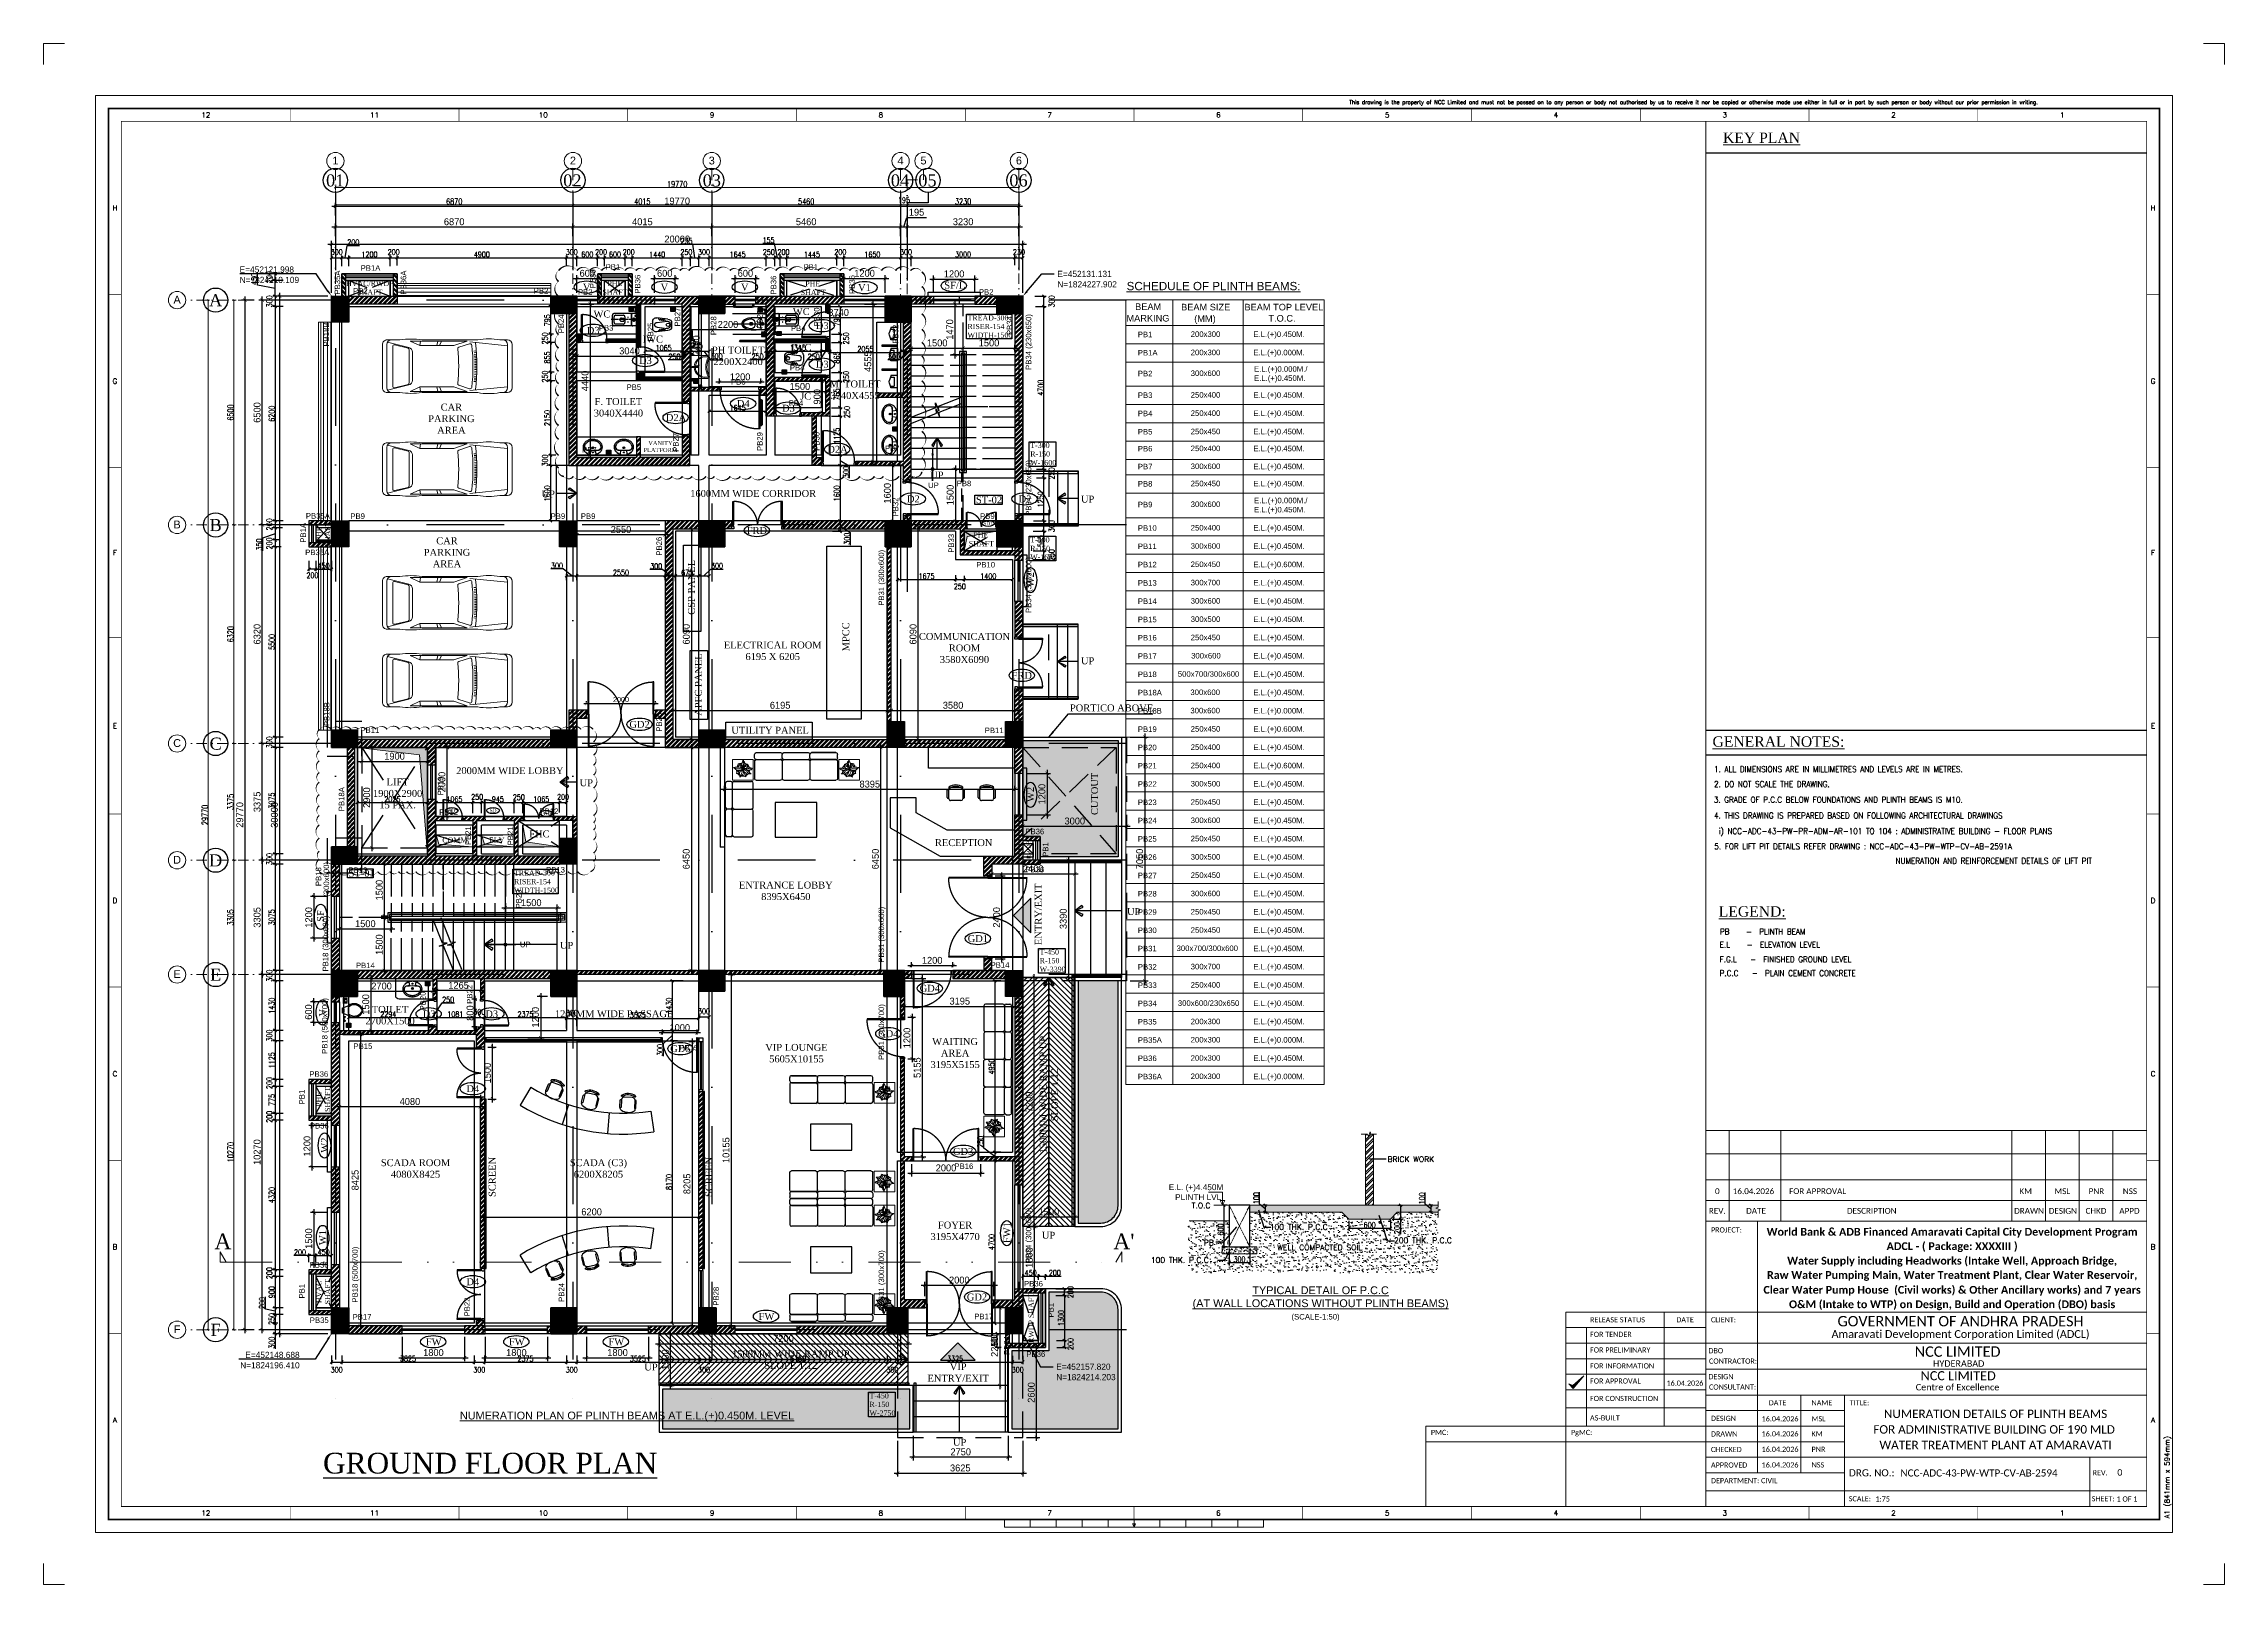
# Model space of a CAD drawing. Header units: millimetres. Extents: x 423806 to 486881, y 1786979 to 1831529.
import ezdxf
from ezdxf import colors
from ezdxf.entities.mleader import LeaderData, LeaderLine
from ezdxf.enums import TextEntityAlignment as Align
from ezdxf.math import Vec2, Vec3

# ---------------------------------------------------------------- set-up
doc = ezdxf.new("R2010")
doc.units = ezdxf.units.MM
doc.header["$LTSCALE"] = 150
doc.header["$PDSIZE"] = 0.01
for name, pattern in [('240122--R0_INST_ FLOOR PLANS XREF$0$DASH2', [0.375, 0.25, -0.125]), ('240122--R0_INST_ FLOOR PLANS XREF$0$HIDDEN', [0.375, 0.25, -0.125]), ('CENTER2', [1.125, 0.75, -0.125, 0.125, -0.125]), ('DASHDOT', [1, 0.5, -0.25, 0, -0.25]), ('DASHDOTX2', [2, 1, -0.5, 0, -0.5]), ('DASHED', [0.75, 0.5, -0.25]), ('DIVIDE', [1.25, 0.5, -0.25, 0, -0.25, 0, -0.25]), ('HIDDEN', [0.375, 0.25, -0.125])]:
    doc.linetypes.add(name, pattern=pattern)
doc.layers.get('0').update_dxf_attribs({"lineweight": 13})
for name, color, linetype in [('A-WALL-PATT', 7, 'Continuous'), ('AD-ABOVE LINE', 4, 'Continuous'), ('AD-COLUMNS', 41, 'Continuous'), ('AD-D&W TAG', 4, 'Continuous'), ('AD-DIM', 7, 'Continuous'), ('AD-DIM_CHECK', 7, 'Continuous'), ('AD-DOORS', 3, 'Continuous'), ('AD-FURNITURE', 1, 'Continuous'), ('AD-GLASS', 140, 'Continuous'), ('AD-GRID', 251, 'DASHDOTX2'), ('AD-GRID TEXT&CIRCLE', 1, 'Continuous'), ('AD-HATCH_LIGHT', 8, 'Continuous'), ('AD-LANDSCAPE', 82, 'Continuous'), ('AD-RAILING', 42, 'Continuous'), ('AD-SANITARY', 1, 'Continuous'), ('AD-SERVICE DOORS', 34, 'Continuous'), ('AD-SILL', 252, 'Continuous'), ('AD-STAIRCASE', 1, 'Continuous'), ('AD-VENTILATORS', 4, 'Continuous'), ('AD-WALL', 7, 'Continuous'), ('AD-WALL HATCH', 252, 'Continuous'), ('AD-WALL_LINTEL HT.', 7, 'Continuous'), ('AD-WINDOWS', 5, 'Continuous'), ('COORDINATES', 1, 'Continuous'), ('PLINES', 4, 'Continuous'), ('Revisions', 2, 'Continuous')]:
    doc.layers.add(name, color=color, linetype=linetype)
for name, color, linetype, lineweight in [('AD-REFERENCE LINE', 253, 'Continuous', 25), ('AD-SECTION LINE', 6, 'Continuous', 18), ('AD-TEXT', 7, 'Continuous', 25), ('BEAM HIDDEN', 8, 'DASHED', 25), ('beam text', 7, 'Continuous', 13), ('BEAM TXT', 7, 'Continuous', 13), ('BEAMS', 53, 'Continuous', 25), ('COL', 141, 'Continuous', 25), ('DIM', 7, 'Continuous', 13), ('dim1', 13, 'Continuous', 13), ('filling', 254, 'Continuous', 0), ('GRID', 8, 'DASHDOT', 9), ('hatch', 8, 'Continuous', 9), ('Index-scale', 6, 'Continuous', 5), ('OPEN', 8, 'Continuous', 5), ('STEPS', 31, 'Continuous', 18), ('TEXT', 7, 'Continuous', 13), ('Title', 7, 'Continuous', 20), ('txt1', 6, 'Continuous', 13), ('VECHICALS', 222, 'Continuous', 9)]:
    doc.layers.add(name, color=color, linetype=linetype, lineweight=lineweight)
doc.styles.add('240122--R0_INST_ FLOOR PLANS XREF$0$Scale M 200', font='times.ttf', dxfattribs={"height": 200})
doc.styles.add('Arial', font='arial.ttf')
doc.styles.add('cal', font='calibrib.ttf')
doc.styles.add('CALIBRI', font='calibri.ttf')
doc.styles.add('ncc', font='calibri.ttf', dxfattribs={"height": 2})
doc.styles.add('ROMANS', font='romans.shx', dxfattribs={"width": 0.8})
doc.styles.add('RS', font='romans.shx', dxfattribs={"width": 0.8})
doc.styles.add('trs', font='times.ttf', dxfattribs={"height": 2})
doc.dimstyles.new('D100', dxfattribs={"dimtxt": 160, "dimasz": 80, "dimexe": 60, "dimexo": 50, "dimgap": 15, "dimtad": 1, "dimdec": 0, "dimzin": 0, "dimdsep": 46, "dimtxsty": 'RS', "dimblk": 'OBLIQUE', "dimcen": 1, "dimclrd": 33, "dimclre": 33, "dimclrt": 7, "dimadec": 0, "dimazin": 0, "dimtfac": 1, "dimtdec": 0, "dimtmove": 2, "dimatfit": 3, "dimfxl": 125, "dimtolj": 1, "dimtzin": 0, "dimarcsym": 1})
doc.dimstyles.new('D50', dxfattribs={"dimtxt": 160, "dimasz": 80, "dimexe": 60, "dimexo": 50, "dimgap": 15, "dimtad": 1, "dimdec": 0, "dimlfac": 0.5, "dimzin": 0, "dimdsep": 46, "dimtxsty": 'RS', "dimblk": 'OBLIQUE', "dimcen": 1, "dimclrd": 33, "dimclre": 33, "dimclrt": 7, "dimadec": 0, "dimazin": 0, "dimtfac": 1, "dimtdec": 0, "dimtmove": 2, "dimatfit": 3, "dimfxl": 125, "dimtolj": 1, "dimtzin": 0, "dimarcsym": 1})
doc.dimstyles.new('Scale 100', dxfattribs={"dimtxt": 200, "dimasz": 100, "dimexe": 100, "dimexo": 100, "dimgap": 50, "dimtad": 1, "dimdec": 0, "dimrnd": 5, "dimzin": 0, "dimdsep": 46, "dimtxsty": 'Standard', "dimblk": 'ARCHTICK', "dimcen": 0, "dimdle": 100, "dimclrd": 252, "dimclre": 252, "dimclrt": 256, "dimadec": 0, "dimazin": 0, "dimtfac": 1, "dimtdec": 0, "dimtofl": 0, "dimtmove": 1, "dimatfit": 3, "dimfxl": 0.18, "dimtolj": 1, "dimtzin": 0, "dimarcsym": 0})
doc.dimstyles.new('Scale 50', dxfattribs={"dimtxt": 150, "dimasz": 75, "dimexe": 75, "dimexo": 75, "dimgap": 50, "dimtad": 1, "dimdec": 0, "dimrnd": 5, "dimzin": 0, "dimdsep": 46, "dimtxsty": 'Standard', "dimblk": 'ARCHTICK', "dimcen": 0, "dimdle": 75, "dimclrd": 252, "dimclre": 252, "dimclrt": 256, "dimadec": 0, "dimazin": 0, "dimtfac": 1, "dimtdec": 0, "dimtofl": 0, "dimtmove": 1, "dimatfit": 3, "dimfxl": 0.18, "dimtolj": 1, "dimtzin": 0, "dimarcsym": 0})
pattern_1 = [(45, (420176.732, 1943478.965), (-22.45064, 22.45064), []), (135, (420176.732, 1943478.965), (-22.45064, -22.45064), [])]

# ---------------------------------------------------------------- blocks, each defined once
blk = doc.blocks.new('_Oblique')
at = {"color": 0, "linetype": 'ByBlock', "lineweight": -2}
blk.add_line((-0.5, -0.5), (0.5, 0.5), dxfattribs=at)
blk = doc.blocks.new('*D58')
at = {"layer": 'Defpoints', "color": 0, "transparency": 16777216}
for p in [(432131, 1825048), (432431, 1825339), (432431, 1825048)]:
    blk.add_point(p, dxfattribs=at)
at = {"layer": 'DIM', "color": 33, "lineweight": -2, "transparency": 16777216}
for p, q in [((432131, 1825098), (432131, 1825399)), ((432431, 1825098), (432431, 1825399)), ((432131, 1825339), (432431, 1825339))]:
    blk.add_line(p, q, dxfattribs=at)
at = {"layer": 'DIM', "color": 33, "lineweight": -2, "transparency": 16777216, "xscale": 80, "yscale": 80, "zscale": 80, "rotation": 180}
blk.add_blockref('_Oblique', (432131, 1825339), dxfattribs=at)
at = {"layer": 'DIM', "color": 33, "lineweight": -2, "transparency": 16777216, "xscale": 80, "yscale": 80, "zscale": 80}
blk.add_blockref('_Oblique', (432431, 1825339), dxfattribs=at)
at = {"layer": 'DIM', "color": 7, "transparency": 16777216, "insert": (432281, 1825501), "char_height": 160, "attachment_point": 5, "style": 'RS'}
blk.add_mtext('\\A1;300', dxfattribs=at)
blk = doc.blocks.new('*D59')
at = {"layer": 'Defpoints', "color": 0, "transparency": 16777216}
for p in [(432431, 1825048), (432631, 1825339), (432631, 1825048)]:
    blk.add_point(p, dxfattribs=at)
at = {"layer": 'DIM', "color": 33, "lineweight": -2, "transparency": 16777216}
for p, q in [((432431, 1825098), (432431, 1825399)), ((432531, 1825339), (432584, 1825692)), ((432584, 1825692), (432944, 1825692)), ((432631, 1825098), (432631, 1825399)), ((432431, 1825339), (432631, 1825339))]:
    blk.add_line(p, q, dxfattribs=at)
at = {"layer": 'DIM', "color": 33, "lineweight": -2, "transparency": 16777216, "xscale": 80, "yscale": 80, "zscale": 80, "rotation": 180}
blk.add_blockref('_Oblique', (432431, 1825339), dxfattribs=at)
at = {"layer": 'DIM', "color": 33, "lineweight": -2, "transparency": 16777216, "xscale": 80, "yscale": 80, "zscale": 80}
blk.add_blockref('_Oblique', (432631, 1825339), dxfattribs=at)
at = {"layer": 'DIM', "color": 7, "transparency": 16777216, "insert": (432764, 1825787), "char_height": 160, "attachment_point": 5, "style": 'RS'}
blk.add_mtext('\\A1;200', dxfattribs=at)
blk = doc.blocks.new('*D60')
at = {"layer": 'Defpoints', "color": 0, "transparency": 16777216}
for p in [(432631, 1825048), (433831, 1825339), (433831, 1825048)]:
    blk.add_point(p, dxfattribs=at)
at = {"layer": 'DIM', "color": 33, "lineweight": -2, "transparency": 16777216}
for p, q in [((432631, 1825098), (432631, 1825399)), ((433831, 1825098), (433831, 1825399)), ((432631, 1825339), (433831, 1825339))]:
    blk.add_line(p, q, dxfattribs=at)
at = {"layer": 'DIM', "color": 33, "lineweight": -2, "transparency": 16777216, "xscale": 80, "yscale": 80, "zscale": 80, "rotation": 180}
blk.add_blockref('_Oblique', (432631, 1825339), dxfattribs=at)
at = {"layer": 'DIM', "color": 33, "lineweight": -2, "transparency": 16777216, "xscale": 80, "yscale": 80, "zscale": 80}
blk.add_blockref('_Oblique', (433831, 1825339), dxfattribs=at)
at = {"layer": 'DIM', "color": 7, "transparency": 16777216, "insert": (433231, 1825434), "char_height": 160, "attachment_point": 5, "style": 'RS'}
blk.add_mtext('\\A1;1200', dxfattribs=at)
blk = doc.blocks.new('*D61')
at = {"layer": 'Defpoints', "color": 0, "transparency": 16777216}
for p in [(433831, 1825048), (434031, 1825339), (434031, 1825063)]:
    blk.add_point(p, dxfattribs=at)
at = {"layer": 'DIM', "color": 33, "lineweight": -2, "transparency": 16777216}
for p, q in [((433831, 1825098), (433831, 1825399)), ((434031, 1825113), (434031, 1825399)), ((433831, 1825339), (434031, 1825339))]:
    blk.add_line(p, q, dxfattribs=at)
at = {"layer": 'DIM', "color": 33, "lineweight": -2, "transparency": 16777216, "xscale": 80, "yscale": 80, "zscale": 80, "rotation": 180}
blk.add_blockref('_Oblique', (433831, 1825339), dxfattribs=at)
at = {"layer": 'DIM', "color": 33, "lineweight": -2, "transparency": 16777216, "xscale": 80, "yscale": 80, "zscale": 80}
blk.add_blockref('_Oblique', (434031, 1825339), dxfattribs=at)
at = {"layer": 'DIM', "color": 7, "transparency": 16777216, "insert": (433931, 1825501), "char_height": 160, "attachment_point": 5, "style": 'RS'}
blk.add_mtext('\\A1;200', dxfattribs=at)
blk = doc.blocks.new('*D62')
at = {"layer": 'Defpoints', "color": 0, "transparency": 16777216}
for p in [(434031, 1825063), (438931, 1825339), (438931, 1825048)]:
    blk.add_point(p, dxfattribs=at)
at = {"layer": 'DIM', "color": 33, "lineweight": -2, "transparency": 16777216}
for p, q in [((434031, 1825113), (434031, 1825399)), ((438931, 1825098), (438931, 1825399)), ((434031, 1825339), (438931, 1825339))]:
    blk.add_line(p, q, dxfattribs=at)
at = {"layer": 'DIM', "color": 33, "lineweight": -2, "transparency": 16777216, "xscale": 80, "yscale": 80, "zscale": 80, "rotation": 180}
blk.add_blockref('_Oblique', (434031, 1825339), dxfattribs=at)
at = {"layer": 'DIM', "color": 33, "lineweight": -2, "transparency": 16777216, "xscale": 80, "yscale": 80, "zscale": 80}
blk.add_blockref('_Oblique', (438931, 1825339), dxfattribs=at)
at = {"layer": 'DIM', "color": 7, "transparency": 16777216, "insert": (436481, 1825434), "char_height": 160, "attachment_point": 5, "style": 'RS'}
blk.add_mtext('\\A1;4900', dxfattribs=at)
blk = doc.blocks.new('*D63')
at = {"layer": 'Defpoints', "color": 0, "transparency": 16777216}
for p in [(438931, 1825048), (439231, 1825339), (439231, 1825048)]:
    blk.add_point(p, dxfattribs=at)
at = {"layer": 'DIM', "color": 33, "lineweight": -2, "transparency": 16777216}
for p, q in [((438931, 1825098), (438931, 1825399)), ((439231, 1825098), (439231, 1825399)), ((438931, 1825339), (439231, 1825339))]:
    blk.add_line(p, q, dxfattribs=at)
at = {"layer": 'DIM', "color": 33, "lineweight": -2, "transparency": 16777216, "xscale": 80, "yscale": 80, "zscale": 80, "rotation": 180}
blk.add_blockref('_Oblique', (438931, 1825339), dxfattribs=at)
at = {"layer": 'DIM', "color": 33, "lineweight": -2, "transparency": 16777216, "xscale": 80, "yscale": 80, "zscale": 80}
blk.add_blockref('_Oblique', (439231, 1825339), dxfattribs=at)
at = {"layer": 'DIM', "color": 7, "transparency": 16777216, "insert": (439081, 1825501), "char_height": 160, "attachment_point": 5, "style": 'RS'}
blk.add_mtext('\\A1;300', dxfattribs=at)
blk = doc.blocks.new('*D64')
at = {"layer": 'Defpoints', "color": 0, "transparency": 16777216}
for p in [(439231, 1825048), (439831, 1825339), (439831, 1825048)]:
    blk.add_point(p, dxfattribs=at)
at = {"layer": 'DIM', "color": 33, "lineweight": -2, "transparency": 16777216}
for p, q in [((439231, 1825098), (439231, 1825399)), ((439831, 1825098), (439831, 1825399)), ((439231, 1825339), (439831, 1825339))]:
    blk.add_line(p, q, dxfattribs=at)
at = {"layer": 'DIM', "color": 33, "lineweight": -2, "transparency": 16777216, "xscale": 80, "yscale": 80, "zscale": 80, "rotation": 180}
blk.add_blockref('_Oblique', (439231, 1825339), dxfattribs=at)
at = {"layer": 'DIM', "color": 33, "lineweight": -2, "transparency": 16777216, "xscale": 80, "yscale": 80, "zscale": 80}
blk.add_blockref('_Oblique', (439831, 1825339), dxfattribs=at)
at = {"layer": 'DIM', "color": 7, "transparency": 16777216, "insert": (439531, 1825434), "char_height": 160, "attachment_point": 5, "style": 'RS'}
blk.add_mtext('\\A1;600', dxfattribs=at)
blk = doc.blocks.new('*D65')
at = {"layer": 'Defpoints', "color": 0, "transparency": 16777216}
for p in [(439831, 1825048), (440031, 1825339), (440031, 1825048)]:
    blk.add_point(p, dxfattribs=at)
at = {"layer": 'DIM', "color": 33, "lineweight": -2, "transparency": 16777216}
for p, q in [((439831, 1825098), (439831, 1825399)), ((440031, 1825098), (440031, 1825399)), ((439831, 1825339), (440031, 1825339))]:
    blk.add_line(p, q, dxfattribs=at)
at = {"layer": 'DIM', "color": 33, "lineweight": -2, "transparency": 16777216, "xscale": 80, "yscale": 80, "zscale": 80, "rotation": 180}
blk.add_blockref('_Oblique', (439831, 1825339), dxfattribs=at)
at = {"layer": 'DIM', "color": 33, "lineweight": -2, "transparency": 16777216, "xscale": 80, "yscale": 80, "zscale": 80}
blk.add_blockref('_Oblique', (440031, 1825339), dxfattribs=at)
at = {"layer": 'DIM', "color": 7, "transparency": 16777216, "insert": (439931, 1825501), "char_height": 160, "attachment_point": 5, "style": 'RS'}
blk.add_mtext('\\A1;200', dxfattribs=at)
blk = doc.blocks.new('*D66')
at = {"layer": 'Defpoints', "color": 0, "transparency": 16777216}
for p in [(440031, 1825048), (440631, 1825339), (440631, 1825048)]:
    blk.add_point(p, dxfattribs=at)
at = {"layer": 'DIM', "color": 33, "lineweight": -2, "transparency": 16777216}
for p, q in [((440031, 1825098), (440031, 1825399)), ((440631, 1825098), (440631, 1825399)), ((440031, 1825339), (440631, 1825339))]:
    blk.add_line(p, q, dxfattribs=at)
at = {"layer": 'DIM', "color": 33, "lineweight": -2, "transparency": 16777216, "xscale": 80, "yscale": 80, "zscale": 80, "rotation": 180}
blk.add_blockref('_Oblique', (440031, 1825339), dxfattribs=at)
at = {"layer": 'DIM', "color": 33, "lineweight": -2, "transparency": 16777216, "xscale": 80, "yscale": 80, "zscale": 80}
blk.add_blockref('_Oblique', (440631, 1825339), dxfattribs=at)
at = {"layer": 'DIM', "color": 7, "transparency": 16777216, "insert": (440331, 1825434), "char_height": 160, "attachment_point": 5, "style": 'RS'}
blk.add_mtext('\\A1;600', dxfattribs=at)
blk = doc.blocks.new('*D67')
at = {"layer": 'Defpoints', "color": 0, "transparency": 16777216}
for p in [(440631, 1825048), (440831, 1825339), (440831, 1825048)]:
    blk.add_point(p, dxfattribs=at)
at = {"layer": 'DIM', "color": 33, "lineweight": -2, "transparency": 16777216}
for p, q in [((440631, 1825098), (440631, 1825399)), ((440831, 1825098), (440831, 1825399)), ((440631, 1825339), (440831, 1825339))]:
    blk.add_line(p, q, dxfattribs=at)
at = {"layer": 'DIM', "color": 33, "lineweight": -2, "transparency": 16777216, "xscale": 80, "yscale": 80, "zscale": 80, "rotation": 180}
blk.add_blockref('_Oblique', (440631, 1825339), dxfattribs=at)
at = {"layer": 'DIM', "color": 33, "lineweight": -2, "transparency": 16777216, "xscale": 80, "yscale": 80, "zscale": 80}
blk.add_blockref('_Oblique', (440831, 1825339), dxfattribs=at)
at = {"layer": 'DIM', "color": 7, "transparency": 16777216, "insert": (440731, 1825501), "char_height": 160, "attachment_point": 5, "style": 'RS'}
blk.add_mtext('\\A1;200', dxfattribs=at)
blk = doc.blocks.new('*D68')
at = {"layer": 'Defpoints', "color": 0, "transparency": 16777216}
for p in [(440831, 1825048), (442271, 1825339), (442271, 1825048)]:
    blk.add_point(p, dxfattribs=at)
at = {"layer": 'DIM', "color": 33, "lineweight": -2, "transparency": 16777216}
for p, q in [((440831, 1825098), (440831, 1825399)), ((442271, 1825098), (442271, 1825399)), ((440831, 1825339), (442271, 1825339))]:
    blk.add_line(p, q, dxfattribs=at)
at = {"layer": 'DIM', "color": 33, "lineweight": -2, "transparency": 16777216, "xscale": 80, "yscale": 80, "zscale": 80, "rotation": 180}
blk.add_blockref('_Oblique', (440831, 1825339), dxfattribs=at)
at = {"layer": 'DIM', "color": 33, "lineweight": -2, "transparency": 16777216, "xscale": 80, "yscale": 80, "zscale": 80}
blk.add_blockref('_Oblique', (442271, 1825339), dxfattribs=at)
at = {"layer": 'DIM', "color": 7, "transparency": 16777216, "insert": (441551, 1825434), "char_height": 160, "attachment_point": 5, "style": 'RS'}
blk.add_mtext('\\A1;1440', dxfattribs=at)
blk = doc.blocks.new('*D69')
at = {"layer": 'Defpoints', "color": 0, "transparency": 16777216}
for p in [(442271, 1825048), (442521, 1825339), (442521, 1825048)]:
    blk.add_point(p, dxfattribs=at)
at = {"layer": 'DIM', "color": 33, "lineweight": -2, "transparency": 16777216}
for p, q in [((442271, 1825098), (442271, 1825399)), ((442521, 1825098), (442521, 1825399)), ((442271, 1825339), (442521, 1825339))]:
    blk.add_line(p, q, dxfattribs=at)
at = {"layer": 'DIM', "color": 33, "lineweight": -2, "transparency": 16777216, "xscale": 80, "yscale": 80, "zscale": 80, "rotation": 180}
blk.add_blockref('_Oblique', (442271, 1825339), dxfattribs=at)
at = {"layer": 'DIM', "color": 33, "lineweight": -2, "transparency": 16777216, "xscale": 80, "yscale": 80, "zscale": 80}
blk.add_blockref('_Oblique', (442521, 1825339), dxfattribs=at)
at = {"layer": 'DIM', "color": 7, "transparency": 16777216, "insert": (442396, 1825501), "char_height": 160, "attachment_point": 5, "style": 'RS'}
blk.add_mtext('\\A1;250', dxfattribs=at)
blk = doc.blocks.new('*D70')
at = {"layer": 'Defpoints', "color": 0, "transparency": 16777216}
for p in [(442521, 1825048), (442756, 1825339), (442756, 1825048)]:
    blk.add_point(p, dxfattribs=at)
at = {"layer": 'DIM', "color": 33, "lineweight": -2, "transparency": 16777216}
for p, q in [((442582, 1825728), (442223, 1825728)), ((442521, 1825098), (442521, 1825399)), ((442639, 1825339), (442582, 1825728)), ((442756, 1825098), (442756, 1825399)), ((442521, 1825339), (442756, 1825339))]:
    blk.add_line(p, q, dxfattribs=at)
at = {"layer": 'DIM', "color": 33, "lineweight": -2, "transparency": 16777216, "xscale": 80, "yscale": 80, "zscale": 80, "rotation": 180}
blk.add_blockref('_Oblique', (442521, 1825339), dxfattribs=at)
at = {"layer": 'DIM', "color": 33, "lineweight": -2, "transparency": 16777216, "xscale": 80, "yscale": 80, "zscale": 80}
blk.add_blockref('_Oblique', (442756, 1825339), dxfattribs=at)
at = {"layer": 'DIM', "color": 7, "transparency": 16777216, "insert": (442402, 1825823), "char_height": 160, "attachment_point": 5, "style": 'RS'}
blk.add_mtext('\\A1;235', dxfattribs=at)
blk = doc.blocks.new('*D71')
at = {"layer": 'Defpoints', "color": 0, "transparency": 16777216}
for p in [(442756, 1825048), (443056, 1825339), (443056, 1825048)]:
    blk.add_point(p, dxfattribs=at)
at = {"layer": 'DIM', "color": 33, "lineweight": -2, "transparency": 16777216}
for p, q in [((442756, 1825098), (442756, 1825399)), ((443056, 1825098), (443056, 1825399)), ((442756, 1825339), (443056, 1825339))]:
    blk.add_line(p, q, dxfattribs=at)
at = {"layer": 'DIM', "color": 33, "lineweight": -2, "transparency": 16777216, "xscale": 80, "yscale": 80, "zscale": 80, "rotation": 180}
blk.add_blockref('_Oblique', (442756, 1825339), dxfattribs=at)
at = {"layer": 'DIM', "color": 33, "lineweight": -2, "transparency": 16777216, "xscale": 80, "yscale": 80, "zscale": 80}
blk.add_blockref('_Oblique', (443056, 1825339), dxfattribs=at)
at = {"layer": 'DIM', "color": 7, "transparency": 16777216, "insert": (442906, 1825501), "char_height": 160, "attachment_point": 5, "style": 'RS'}
blk.add_mtext('\\A1;300', dxfattribs=at)
blk = doc.blocks.new('*D72')
at = {"layer": 'Defpoints', "color": 0, "transparency": 16777216}
for p in [(443056, 1825048), (444701, 1825339), (444701, 1825048)]:
    blk.add_point(p, dxfattribs=at)
at = {"layer": 'DIM', "color": 33, "lineweight": -2, "transparency": 16777216}
for p, q in [((443056, 1825098), (443056, 1825399)), ((444701, 1825098), (444701, 1825399)), ((443056, 1825339), (444701, 1825339))]:
    blk.add_line(p, q, dxfattribs=at)
at = {"layer": 'DIM', "color": 33, "lineweight": -2, "transparency": 16777216, "xscale": 80, "yscale": 80, "zscale": 80, "rotation": 180}
blk.add_blockref('_Oblique', (443056, 1825339), dxfattribs=at)
at = {"layer": 'DIM', "color": 33, "lineweight": -2, "transparency": 16777216, "xscale": 80, "yscale": 80, "zscale": 80}
blk.add_blockref('_Oblique', (444701, 1825339), dxfattribs=at)
at = {"layer": 'DIM', "color": 7, "transparency": 16777216, "insert": (443879, 1825434), "char_height": 160, "attachment_point": 5, "style": 'RS'}
blk.add_mtext('\\A1;1645', dxfattribs=at)
blk = doc.blocks.new('*D73')
at = {"layer": 'Defpoints', "color": 0, "transparency": 16777216}
for p in [(444701, 1825048), (444951, 1825339), (444951, 1825048)]:
    blk.add_point(p, dxfattribs=at)
at = {"layer": 'DIM', "color": 33, "lineweight": -2, "transparency": 16777216}
for p, q in [((444701, 1825098), (444701, 1825399)), ((444951, 1825098), (444951, 1825399)), ((444701, 1825339), (444951, 1825339))]:
    blk.add_line(p, q, dxfattribs=at)
at = {"layer": 'DIM', "color": 33, "lineweight": -2, "transparency": 16777216, "xscale": 80, "yscale": 80, "zscale": 80, "rotation": 180}
blk.add_blockref('_Oblique', (444701, 1825339), dxfattribs=at)
at = {"layer": 'DIM', "color": 33, "lineweight": -2, "transparency": 16777216, "xscale": 80, "yscale": 80, "zscale": 80}
blk.add_blockref('_Oblique', (444951, 1825339), dxfattribs=at)
at = {"layer": 'DIM', "color": 7, "transparency": 16777216, "insert": (444781, 1825501), "char_height": 160, "attachment_point": 5, "style": 'RS'}
blk.add_mtext('\\A1;250', dxfattribs=at)
blk = doc.blocks.new('*D74')
at = {"layer": 'Defpoints', "color": 0, "transparency": 16777216}
for p in [(444951, 1825048), (445106, 1825339), (445106, 1825048)]:
    blk.add_point(p, dxfattribs=at)
at = {"layer": 'DIM', "color": 33, "lineweight": -2, "transparency": 16777216}
for p, q in [((444945, 1825751), (444604, 1825751)), ((445029, 1825339), (444945, 1825751)), ((444951, 1825098), (444951, 1825399)), ((445106, 1825098), (445106, 1825399)), ((444951, 1825339), (445106, 1825339))]:
    blk.add_line(p, q, dxfattribs=at)
at = {"layer": 'DIM', "color": 33, "lineweight": -2, "transparency": 16777216, "xscale": 80, "yscale": 80, "zscale": 80, "rotation": 180}
blk.add_blockref('_Oblique', (444951, 1825339), dxfattribs=at)
at = {"layer": 'DIM', "color": 33, "lineweight": -2, "transparency": 16777216, "xscale": 80, "yscale": 80, "zscale": 80}
blk.add_blockref('_Oblique', (445106, 1825339), dxfattribs=at)
at = {"layer": 'DIM', "color": 7, "transparency": 16777216, "insert": (444774, 1825846), "char_height": 160, "attachment_point": 5, "style": 'RS'}
blk.add_mtext('\\A1;155', dxfattribs=at)
blk = doc.blocks.new('*D75')
at = {"layer": 'Defpoints', "color": 0, "transparency": 16777216}
for p in [(445106, 1825048), (445306, 1825339), (445306, 1825048)]:
    blk.add_point(p, dxfattribs=at)
at = {"layer": 'DIM', "color": 33, "lineweight": -2, "transparency": 16777216}
for p, q in [((445106, 1825098), (445106, 1825399)), ((445306, 1825098), (445306, 1825399)), ((445106, 1825339), (445306, 1825339))]:
    blk.add_line(p, q, dxfattribs=at)
at = {"layer": 'DIM', "color": 33, "lineweight": -2, "transparency": 16777216, "xscale": 80, "yscale": 80, "zscale": 80, "rotation": 180}
blk.add_blockref('_Oblique', (445106, 1825339), dxfattribs=at)
at = {"layer": 'DIM', "color": 33, "lineweight": -2, "transparency": 16777216, "xscale": 80, "yscale": 80, "zscale": 80}
blk.add_blockref('_Oblique', (445306, 1825339), dxfattribs=at)
at = {"layer": 'DIM', "color": 7, "transparency": 16777216, "insert": (445206, 1825501), "char_height": 160, "attachment_point": 5, "style": 'RS'}
blk.add_mtext('\\A1;200', dxfattribs=at)
blk = doc.blocks.new('*D76')
at = {"layer": 'Defpoints', "color": 0, "transparency": 16777216}
for p in [(445306, 1825048), (446751, 1825339), (446751, 1825063)]:
    blk.add_point(p, dxfattribs=at)
at = {"layer": 'DIM', "color": 33, "lineweight": -2, "transparency": 16777216}
for p, q in [((445306, 1825098), (445306, 1825399)), ((446751, 1825113), (446751, 1825399)), ((445306, 1825339), (446751, 1825339))]:
    blk.add_line(p, q, dxfattribs=at)
at = {"layer": 'DIM', "color": 33, "lineweight": -2, "transparency": 16777216, "xscale": 80, "yscale": 80, "zscale": 80, "rotation": 180}
blk.add_blockref('_Oblique', (445306, 1825339), dxfattribs=at)
at = {"layer": 'DIM', "color": 33, "lineweight": -2, "transparency": 16777216, "xscale": 80, "yscale": 80, "zscale": 80}
blk.add_blockref('_Oblique', (446751, 1825339), dxfattribs=at)
at = {"layer": 'DIM', "color": 7, "transparency": 16777216, "insert": (446029, 1825434), "char_height": 160, "attachment_point": 5, "style": 'RS'}
blk.add_mtext('\\A1;1445', dxfattribs=at)
blk = doc.blocks.new('*D77')
at = {"layer": 'Defpoints', "color": 0, "transparency": 16777216}
for p in [(446751, 1825063), (446951, 1825339), (446951, 1825048)]:
    blk.add_point(p, dxfattribs=at)
at = {"layer": 'DIM', "color": 33, "lineweight": -2, "transparency": 16777216}
for p, q in [((446751, 1825113), (446751, 1825399)), ((446951, 1825098), (446951, 1825399)), ((446751, 1825339), (446951, 1825339))]:
    blk.add_line(p, q, dxfattribs=at)
at = {"layer": 'DIM', "color": 33, "lineweight": -2, "transparency": 16777216, "xscale": 80, "yscale": 80, "zscale": 80, "rotation": 180}
blk.add_blockref('_Oblique', (446751, 1825339), dxfattribs=at)
at = {"layer": 'DIM', "color": 33, "lineweight": -2, "transparency": 16777216, "xscale": 80, "yscale": 80, "zscale": 80}
blk.add_blockref('_Oblique', (446951, 1825339), dxfattribs=at)
at = {"layer": 'DIM', "color": 7, "transparency": 16777216, "insert": (446851, 1825501), "char_height": 160, "attachment_point": 5, "style": 'RS'}
blk.add_mtext('\\A1;200', dxfattribs=at)
blk = doc.blocks.new('*D78')
at = {"layer": 'Defpoints', "color": 0, "transparency": 16777216}
for p in [(446951, 1825048), (448601, 1825339), (448601, 1825048)]:
    blk.add_point(p, dxfattribs=at)
at = {"layer": 'DIM', "color": 33, "lineweight": -2, "transparency": 16777216}
for p, q in [((446951, 1825098), (446951, 1825399)), ((448601, 1825098), (448601, 1825399)), ((446951, 1825339), (448601, 1825339))]:
    blk.add_line(p, q, dxfattribs=at)
at = {"layer": 'DIM', "color": 33, "lineweight": -2, "transparency": 16777216, "xscale": 80, "yscale": 80, "zscale": 80, "rotation": 180}
blk.add_blockref('_Oblique', (446951, 1825339), dxfattribs=at)
at = {"layer": 'DIM', "color": 33, "lineweight": -2, "transparency": 16777216, "xscale": 80, "yscale": 80, "zscale": 80}
blk.add_blockref('_Oblique', (448601, 1825339), dxfattribs=at)
at = {"layer": 'DIM', "color": 7, "transparency": 16777216, "insert": (447776, 1825434), "char_height": 160, "attachment_point": 5, "style": 'RS'}
blk.add_mtext('\\A1;1650', dxfattribs=at)
blk = doc.blocks.new('*D79')
at = {"layer": 'Defpoints', "color": 0, "transparency": 16777216}
for p in [(448601, 1825048), (448901, 1825339), (448901, 1825048)]:
    blk.add_point(p, dxfattribs=at)
at = {"layer": 'DIM', "color": 33, "lineweight": -2, "transparency": 16777216}
for p, q in [((448601, 1825098), (448601, 1825399)), ((448901, 1825098), (448901, 1825399)), ((448601, 1825339), (448901, 1825339))]:
    blk.add_line(p, q, dxfattribs=at)
at = {"layer": 'DIM', "color": 33, "lineweight": -2, "transparency": 16777216, "xscale": 80, "yscale": 80, "zscale": 80, "rotation": 180}
blk.add_blockref('_Oblique', (448601, 1825339), dxfattribs=at)
at = {"layer": 'DIM', "color": 33, "lineweight": -2, "transparency": 16777216, "xscale": 80, "yscale": 80, "zscale": 80}
blk.add_blockref('_Oblique', (448901, 1825339), dxfattribs=at)
at = {"layer": 'DIM', "color": 7, "transparency": 16777216, "insert": (448751, 1825501), "char_height": 160, "attachment_point": 5, "style": 'RS'}
blk.add_mtext('\\A1;300', dxfattribs=at)
blk = doc.blocks.new('*D80')
at = {"layer": 'Defpoints', "color": 0, "transparency": 16777216}
for p in [(448901, 1825048), (451901, 1825339), (451901, 1825070)]:
    blk.add_point(p, dxfattribs=at)
at = {"layer": 'DIM', "color": 33, "lineweight": -2, "transparency": 16777216}
for p, q in [((448901, 1825098), (448901, 1825399)), ((451901, 1825120), (451901, 1825399)), ((448901, 1825339), (451901, 1825339))]:
    blk.add_line(p, q, dxfattribs=at)
at = {"layer": 'DIM', "color": 33, "lineweight": -2, "transparency": 16777216, "xscale": 80, "yscale": 80, "zscale": 80, "rotation": 180}
blk.add_blockref('_Oblique', (448901, 1825339), dxfattribs=at)
at = {"layer": 'DIM', "color": 33, "lineweight": -2, "transparency": 16777216, "xscale": 80, "yscale": 80, "zscale": 80}
blk.add_blockref('_Oblique', (451901, 1825339), dxfattribs=at)
at = {"layer": 'DIM', "color": 7, "transparency": 16777216, "insert": (450401, 1825434), "char_height": 160, "attachment_point": 5, "style": 'RS'}
blk.add_mtext('\\A1;3000', dxfattribs=at)
blk = doc.blocks.new('*D81')
at = {"layer": 'Defpoints', "color": 0, "transparency": 16777216}
for p in [(451901, 1825070), (452131, 1825339), (452131, 1825048)]:
    blk.add_point(p, dxfattribs=at)
at = {"layer": 'DIM', "color": 33, "lineweight": -2, "transparency": 16777216}
for p, q in [((451901, 1825120), (451901, 1825399)), ((452131, 1825098), (452131, 1825399)), ((451901, 1825339), (452131, 1825339))]:
    blk.add_line(p, q, dxfattribs=at)
at = {"layer": 'DIM', "color": 33, "lineweight": -2, "transparency": 16777216, "xscale": 80, "yscale": 80, "zscale": 80, "rotation": 180}
blk.add_blockref('_Oblique', (451901, 1825339), dxfattribs=at)
at = {"layer": 'DIM', "color": 33, "lineweight": -2, "transparency": 16777216, "xscale": 80, "yscale": 80, "zscale": 80}
blk.add_blockref('_Oblique', (452131, 1825339), dxfattribs=at)
at = {"layer": 'DIM', "color": 7, "transparency": 16777216, "insert": (452016, 1825501), "char_height": 160, "attachment_point": 5, "style": 'RS'}
blk.add_mtext('\\A1;230', dxfattribs=at)
blk = doc.blocks.new('*D82')
at = {"layer": 'Defpoints', "color": 0, "transparency": 16777216}
for p in [(430785, 1824228), (430499, 1823928), (430785, 1823928)]:
    blk.add_point(p, dxfattribs=at)
at = {"layer": 'DIM', "color": 33, "lineweight": -2, "transparency": 16777216}
for p, q in [((430735, 1824228), (430439, 1824228)), ((430499, 1824228), (430499, 1823928)), ((430735, 1823928), (430439, 1823928))]:
    blk.add_line(p, q, dxfattribs=at)
at = {"layer": 'DIM', "color": 33, "lineweight": -2, "transparency": 16777216, "xscale": 80, "yscale": 80, "zscale": 80}
for p, rotation in [((430499, 1824228), 90), ((430499, 1823928), 270)]:
    blk.add_blockref('_Oblique', p, dxfattribs=dict(at, rotation=rotation))
at = {"layer": 'DIM', "color": 7, "transparency": 16777216, "insert": (430337, 1824078), "char_height": 160, "attachment_point": 5, "rotation": 90, "style": 'RS'}
blk.add_mtext('\\A1;300', dxfattribs=at)
blk = doc.blocks.new('*D83')
at = {"layer": 'Defpoints', "color": 0, "transparency": 16777216}
for p in [(430499, 1824678), (430785, 1824678), (430785, 1824228)]:
    blk.add_point(p, dxfattribs=at)
at = {"layer": 'DIM', "color": 33, "lineweight": -2, "transparency": 16777216}
for p, q in [((429996, 1824545), (429996, 1824904)), ((430499, 1824453), (429996, 1824545)), ((430735, 1824678), (430439, 1824678)), ((430735, 1824228), (430439, 1824228)), ((430499, 1824228), (430499, 1824678))]:
    blk.add_line(p, q, dxfattribs=at)
at = {"layer": 'DIM', "color": 33, "lineweight": -2, "transparency": 16777216, "xscale": 80, "yscale": 80, "zscale": 80}
for p, rotation in [((430499, 1824678), 90), ((430499, 1824228), 270)]:
    blk.add_blockref('_Oblique', p, dxfattribs=dict(at, rotation=rotation))
at = {"layer": 'DIM', "color": 7, "transparency": 16777216, "insert": (429901, 1824725), "char_height": 160, "attachment_point": 5, "rotation": 90, "style": 'RS'}
blk.add_mtext('\\A1;450', dxfattribs=at)
blk = doc.blocks.new('*D84')
at = {"layer": 'Defpoints', "color": 0, "transparency": 16777216}
for p in [(430499, 1824878), (430785, 1824878), (430785, 1824678)]:
    blk.add_point(p, dxfattribs=at)
at = {"layer": 'DIM', "color": 33, "lineweight": -2, "transparency": 16777216}
for p, q in [((430735, 1824878), (430439, 1824878)), ((430499, 1824678), (430499, 1824878)), ((430735, 1824678), (430439, 1824678))]:
    blk.add_line(p, q, dxfattribs=at)
at = {"layer": 'DIM', "color": 33, "lineweight": -2, "transparency": 16777216, "xscale": 80, "yscale": 80, "zscale": 80}
for p, rotation in [((430499, 1824878), 90), ((430499, 1824678), 270)]:
    blk.add_blockref('_Oblique', p, dxfattribs=dict(at, rotation=rotation))
at = {"layer": 'DIM', "color": 7, "transparency": 16777216, "insert": (430337, 1824778), "char_height": 160, "attachment_point": 5, "rotation": 90, "style": 'RS'}
blk.add_mtext('\\A1;200', dxfattribs=at)
blk = doc.blocks.new('*D85')
at = {"layer": 'Defpoints', "color": 0, "transparency": 16777216}
for p in [(430785, 1823928), (430499, 1817728), (430785, 1817728)]:
    blk.add_point(p, dxfattribs=at)
at = {"layer": 'DIM', "color": 33, "lineweight": -2, "transparency": 16777216}
for p, q in [((430735, 1823928), (430439, 1823928)), ((430499, 1823928), (430499, 1817728)), ((430735, 1817728), (430439, 1817728))]:
    blk.add_line(p, q, dxfattribs=at)
at = {"layer": 'DIM', "color": 33, "lineweight": -2, "transparency": 16777216, "xscale": 80, "yscale": 80, "zscale": 80}
for p, rotation in [((430499, 1823928), 90), ((430499, 1817728), 270)]:
    blk.add_blockref('_Oblique', p, dxfattribs=dict(at, rotation=rotation))
at = {"layer": 'DIM', "color": 7, "transparency": 16777216, "insert": (430404, 1820828), "char_height": 160, "attachment_point": 5, "rotation": 90, "style": 'RS'}
blk.add_mtext('\\A1;6200', dxfattribs=at)
blk = doc.blocks.new('*D86')
at = {"layer": 'Defpoints', "color": 0, "transparency": 16777216}
for p in [(430499, 1817528), (430770, 1817528), (430785, 1817728)]:
    blk.add_point(p, dxfattribs=at)
at = {"layer": 'DIM', "color": 33, "lineweight": -2, "transparency": 16777216}
for p, q in [((430735, 1817728), (430439, 1817728)), ((430720, 1817528), (430439, 1817528)), ((430499, 1817728), (430499, 1817528))]:
    blk.add_line(p, q, dxfattribs=at)
at = {"layer": 'DIM', "color": 33, "lineweight": -2, "transparency": 16777216, "xscale": 80, "yscale": 80, "zscale": 80}
for p, rotation in [((430499, 1817728), 90), ((430499, 1817528), 270)]:
    blk.add_blockref('_Oblique', p, dxfattribs=dict(at, rotation=rotation))
at = {"layer": 'DIM', "color": 7, "transparency": 16777216, "insert": (430337, 1817628), "char_height": 160, "attachment_point": 5, "rotation": 90, "style": 'RS'}
blk.add_mtext('\\A1;200', dxfattribs=at)
blk = doc.blocks.new('*D87')
at = {"layer": 'Defpoints', "color": 0, "transparency": 16777216}
for p in [(430499, 1816978), (430691, 1817178), (430731, 1816978)]:
    blk.add_point(p, dxfattribs=at)
at = {"layer": 'DIM', "color": 33, "lineweight": -2, "transparency": 16777216}
for p, q in [((430641, 1817178), (430439, 1817178)), ((430681, 1816978), (430439, 1816978)), ((430499, 1817178), (430499, 1816978))]:
    blk.add_line(p, q, dxfattribs=at)
at = {"layer": 'DIM', "color": 33, "lineweight": -2, "transparency": 16777216, "xscale": 80, "yscale": 80, "zscale": 80}
for p, rotation in [((430499, 1817178), 90), ((430499, 1816978), 270)]:
    blk.add_blockref('_Oblique', p, dxfattribs=dict(at, rotation=rotation))
at = {"layer": 'DIM', "color": 7, "transparency": 16777216, "insert": (430337, 1817078), "char_height": 160, "attachment_point": 5, "rotation": 90, "style": 'RS'}
blk.add_mtext('\\A1;200', dxfattribs=at)
blk = doc.blocks.new('*D88')
at = {"layer": 'Defpoints', "color": 0, "transparency": 16777216}
for p in [(430667, 1816978), (430499, 1811478), (430785, 1811478)]:
    blk.add_point(p, dxfattribs=at)
at = {"layer": 'DIM', "color": 33, "lineweight": -2, "transparency": 16777216}
for p, q in [((430617, 1816978), (430439, 1816978)), ((430499, 1816978), (430499, 1811478)), ((430735, 1811478), (430439, 1811478))]:
    blk.add_line(p, q, dxfattribs=at)
at = {"layer": 'DIM', "color": 33, "lineweight": -2, "transparency": 16777216, "xscale": 80, "yscale": 80, "zscale": 80}
for p, rotation in [((430499, 1816978), 90), ((430499, 1811478), 270)]:
    blk.add_blockref('_Oblique', p, dxfattribs=dict(at, rotation=rotation))
at = {"layer": 'DIM', "color": 7, "transparency": 16777216, "insert": (430404, 1814228), "char_height": 160, "attachment_point": 5, "rotation": 90, "style": 'RS'}
blk.add_mtext('\\A1;5500', dxfattribs=at)
blk = doc.blocks.new('*D89')
at = {"layer": 'Defpoints', "color": 0, "transparency": 16777216}
for p in [(430499, 1811178), (430785, 1811478), (430785, 1811178)]:
    blk.add_point(p, dxfattribs=at)
at = {"layer": 'DIM', "color": 33, "lineweight": -2, "transparency": 16777216}
for p, q in [((430735, 1811478), (430439, 1811478)), ((430735, 1811178), (430439, 1811178)), ((430499, 1811478), (430499, 1811178))]:
    blk.add_line(p, q, dxfattribs=at)
at = {"layer": 'DIM', "color": 33, "lineweight": -2, "transparency": 16777216, "xscale": 80, "yscale": 80, "zscale": 80}
for p, rotation in [((430499, 1811478), 90), ((430499, 1811178), 270)]:
    blk.add_blockref('_Oblique', p, dxfattribs=dict(at, rotation=rotation))
at = {"layer": 'DIM', "color": 7, "transparency": 16777216, "insert": (430337, 1811328), "char_height": 160, "attachment_point": 5, "rotation": 90, "style": 'RS'}
blk.add_mtext('\\A1;300', dxfattribs=at)
blk = doc.blocks.new('*D90')
at = {"layer": 'Defpoints', "color": 0, "transparency": 16777216}
for p in [(430785, 1811178), (430499, 1808103), (430785, 1808103)]:
    blk.add_point(p, dxfattribs=at)
at = {"layer": 'DIM', "color": 33, "lineweight": -2, "transparency": 16777216}
for p, q in [((430735, 1811178), (430439, 1811178)), ((430499, 1811178), (430499, 1808103)), ((430735, 1808103), (430439, 1808103))]:
    blk.add_line(p, q, dxfattribs=at)
at = {"layer": 'DIM', "color": 33, "lineweight": -2, "transparency": 16777216, "xscale": 80, "yscale": 80, "zscale": 80}
for p, rotation in [((430499, 1811178), 90), ((430499, 1808103), 270)]:
    blk.add_blockref('_Oblique', p, dxfattribs=dict(at, rotation=rotation))
at = {"layer": 'DIM', "color": 7, "transparency": 16777216, "insert": (430404, 1809640), "char_height": 160, "attachment_point": 5, "rotation": 90, "style": 'RS'}
blk.add_mtext('\\A1;3075', dxfattribs=at)
blk = doc.blocks.new('*D91')
at = {"layer": 'Defpoints', "color": 0, "transparency": 16777216}
for p in [(430499, 1807803), (430785, 1808103), (430785, 1807803)]:
    blk.add_point(p, dxfattribs=at)
at = {"layer": 'DIM', "color": 33, "lineweight": -2, "transparency": 16777216}
for p, q in [((430735, 1808103), (430439, 1808103)), ((430735, 1807803), (430439, 1807803)), ((430499, 1808103), (430499, 1807803))]:
    blk.add_line(p, q, dxfattribs=at)
at = {"layer": 'DIM', "color": 33, "lineweight": -2, "transparency": 16777216, "xscale": 80, "yscale": 80, "zscale": 80}
for p, rotation in [((430499, 1808103), 90), ((430499, 1807803), 270)]:
    blk.add_blockref('_Oblique', p, dxfattribs=dict(at, rotation=rotation))
at = {"layer": 'DIM', "color": 7, "transparency": 16777216, "insert": (430337, 1807953), "char_height": 160, "attachment_point": 5, "rotation": 90, "style": 'RS'}
blk.add_mtext('\\A1;300', dxfattribs=at)
blk = doc.blocks.new('*D92')
at = {"layer": 'Defpoints', "color": 0, "transparency": 16777216}
for p in [(430785, 1807803), (430499, 1804728), (430785, 1804728)]:
    blk.add_point(p, dxfattribs=at)
at = {"layer": 'DIM', "color": 33, "lineweight": -2, "transparency": 16777216}
for p, q in [((430735, 1807803), (430439, 1807803)), ((430499, 1807803), (430499, 1804728)), ((430735, 1804728), (430439, 1804728))]:
    blk.add_line(p, q, dxfattribs=at)
at = {"layer": 'DIM', "color": 33, "lineweight": -2, "transparency": 16777216, "xscale": 80, "yscale": 80, "zscale": 80}
for p, rotation in [((430499, 1807803), 90), ((430499, 1804728), 270)]:
    blk.add_blockref('_Oblique', p, dxfattribs=dict(at, rotation=rotation))
at = {"layer": 'DIM', "color": 7, "transparency": 16777216, "insert": (430404, 1806265), "char_height": 160, "attachment_point": 5, "rotation": 90, "style": 'RS'}
blk.add_mtext('\\A1;3075', dxfattribs=at)
blk = doc.blocks.new('*D93')
at = {"layer": 'Defpoints', "color": 0, "transparency": 16777216}
for p in [(430785, 1804728), (430499, 1804428), (430785, 1804428)]:
    blk.add_point(p, dxfattribs=at)
at = {"layer": 'DIM', "color": 33, "lineweight": -2, "transparency": 16777216}
for p, q in [((430735, 1804728), (430439, 1804728)), ((430499, 1804728), (430499, 1804428)), ((430735, 1804428), (430439, 1804428))]:
    blk.add_line(p, q, dxfattribs=at)
at = {"layer": 'DIM', "color": 33, "lineweight": -2, "transparency": 16777216, "xscale": 80, "yscale": 80, "zscale": 80}
for p, rotation in [((430499, 1804728), 90), ((430499, 1804428), 270)]:
    blk.add_blockref('_Oblique', p, dxfattribs=dict(at, rotation=rotation))
at = {"layer": 'DIM', "color": 7, "transparency": 16777216, "insert": (430337, 1804578), "char_height": 160, "attachment_point": 5, "rotation": 90, "style": 'RS'}
blk.add_mtext('\\A1;300', dxfattribs=at)
blk = doc.blocks.new('*D94')
at = {"layer": 'Defpoints', "color": 0, "transparency": 16777216}
for p in [(430785, 1804428), (430499, 1802998), (430785, 1802998)]:
    blk.add_point(p, dxfattribs=at)
at = {"layer": 'DIM', "color": 33, "lineweight": -2, "transparency": 16777216}
for p, q in [((430735, 1804428), (430439, 1804428)), ((430499, 1804428), (430499, 1802998)), ((430735, 1802998), (430439, 1802998))]:
    blk.add_line(p, q, dxfattribs=at)
at = {"layer": 'DIM', "color": 33, "lineweight": -2, "transparency": 16777216, "xscale": 80, "yscale": 80, "zscale": 80}
for p, rotation in [((430499, 1804428), 90), ((430499, 1802998), 270)]:
    blk.add_blockref('_Oblique', p, dxfattribs=dict(at, rotation=rotation))
at = {"layer": 'DIM', "color": 7, "transparency": 16777216, "insert": (430404, 1803713), "char_height": 160, "attachment_point": 5, "rotation": 90, "style": 'RS'}
blk.add_mtext('\\A1;1430', dxfattribs=at)
blk = doc.blocks.new('*D95')
at = {"layer": 'Defpoints', "color": 0, "transparency": 16777216}
for p in [(430499, 1802698), (430785, 1802998), (430785, 1802698)]:
    blk.add_point(p, dxfattribs=at)
at = {"layer": 'DIM', "color": 33, "lineweight": -2, "transparency": 16777216}
for p, q in [((430735, 1802998), (430439, 1802998)), ((430735, 1802698), (430439, 1802698)), ((430499, 1802998), (430499, 1802698))]:
    blk.add_line(p, q, dxfattribs=at)
at = {"layer": 'DIM', "color": 33, "lineweight": -2, "transparency": 16777216, "xscale": 80, "yscale": 80, "zscale": 80}
for p, rotation in [((430499, 1802998), 90), ((430499, 1802698), 270)]:
    blk.add_blockref('_Oblique', p, dxfattribs=dict(at, rotation=rotation))
at = {"layer": 'DIM', "color": 7, "transparency": 16777216, "insert": (430337, 1802848), "char_height": 160, "attachment_point": 5, "rotation": 90, "style": 'RS'}
blk.add_mtext('\\A1;300', dxfattribs=at)
blk = doc.blocks.new('*D96')
at = {"layer": 'Defpoints', "color": 0, "transparency": 16777216}
for p in [(430785, 1802698), (430499, 1801573), (430785, 1801573)]:
    blk.add_point(p, dxfattribs=at)
at = {"layer": 'DIM', "color": 33, "lineweight": -2, "transparency": 16777216}
for p, q in [((430735, 1802698), (430439, 1802698)), ((430499, 1802698), (430499, 1801573)), ((430735, 1801573), (430439, 1801573))]:
    blk.add_line(p, q, dxfattribs=at)
at = {"layer": 'DIM', "color": 33, "lineweight": -2, "transparency": 16777216, "xscale": 80, "yscale": 80, "zscale": 80}
for p, rotation in [((430499, 1802698), 90), ((430499, 1801573), 270)]:
    blk.add_blockref('_Oblique', p, dxfattribs=dict(at, rotation=rotation))
at = {"layer": 'DIM', "color": 7, "transparency": 16777216, "insert": (430404, 1802135), "char_height": 160, "attachment_point": 5, "rotation": 90, "style": 'RS'}
blk.add_mtext('\\A1;1125', dxfattribs=at)
blk = doc.blocks.new('*D97')
at = {"layer": 'Defpoints', "color": 0, "transparency": 16777216}
for p in [(430785, 1801573), (430499, 1801373), (430785, 1801373)]:
    blk.add_point(p, dxfattribs=at)
at = {"layer": 'DIM', "color": 33, "lineweight": -2, "transparency": 16777216}
for p, q in [((430735, 1801573), (430439, 1801573)), ((430499, 1801573), (430499, 1801373)), ((430735, 1801373), (430439, 1801373))]:
    blk.add_line(p, q, dxfattribs=at)
at = {"layer": 'DIM', "color": 33, "lineweight": -2, "transparency": 16777216, "xscale": 80, "yscale": 80, "zscale": 80}
for p, rotation in [((430499, 1801573), 90), ((430499, 1801373), 270)]:
    blk.add_blockref('_Oblique', p, dxfattribs=dict(at, rotation=rotation))
at = {"layer": 'DIM', "color": 7, "transparency": 16777216, "insert": (430337, 1801473), "char_height": 160, "attachment_point": 5, "rotation": 90, "style": 'RS'}
blk.add_mtext('\\A1;200', dxfattribs=at)
blk = doc.blocks.new('*D98')
at = {"layer": 'Defpoints', "color": 0, "transparency": 16777216}
for p in [(430785, 1801373), (430499, 1800598), (430785, 1800598)]:
    blk.add_point(p, dxfattribs=at)
at = {"layer": 'DIM', "color": 33, "lineweight": -2, "transparency": 16777216}
for p, q in [((430735, 1801373), (430439, 1801373)), ((430499, 1801373), (430499, 1800598)), ((430735, 1800598), (430439, 1800598))]:
    blk.add_line(p, q, dxfattribs=at)
at = {"layer": 'DIM', "color": 33, "lineweight": -2, "transparency": 16777216, "xscale": 80, "yscale": 80, "zscale": 80}
for p, rotation in [((430499, 1801373), 90), ((430499, 1800598), 270)]:
    blk.add_blockref('_Oblique', p, dxfattribs=dict(at, rotation=rotation))
at = {"layer": 'DIM', "color": 7, "transparency": 16777216, "insert": (430404, 1800985), "char_height": 160, "attachment_point": 5, "rotation": 90, "style": 'RS'}
blk.add_mtext('\\A1;775', dxfattribs=at)
blk = doc.blocks.new('*D99')
at = {"layer": 'Defpoints', "color": 0, "transparency": 16777216}
for p in [(430499, 1800398), (430785, 1800598), (430785, 1800398)]:
    blk.add_point(p, dxfattribs=at)
at = {"layer": 'DIM', "color": 33, "lineweight": -2, "transparency": 16777216}
for p, q in [((430735, 1800598), (430439, 1800598)), ((430735, 1800398), (430439, 1800398)), ((430499, 1800598), (430499, 1800398))]:
    blk.add_line(p, q, dxfattribs=at)
at = {"layer": 'DIM', "color": 33, "lineweight": -2, "transparency": 16777216, "xscale": 80, "yscale": 80, "zscale": 80}
for p, rotation in [((430499, 1800598), 90), ((430499, 1800398), 270)]:
    blk.add_blockref('_Oblique', p, dxfattribs=dict(at, rotation=rotation))
at = {"layer": 'DIM', "color": 7, "transparency": 16777216, "insert": (430337, 1800498), "char_height": 160, "attachment_point": 5, "rotation": 90, "style": 'RS'}
blk.add_mtext('\\A1;200', dxfattribs=at)
blk = doc.blocks.new('*D100')
at = {"layer": 'Defpoints', "color": 0, "transparency": 16777216}
for p in [(430785, 1800398), (430499, 1796078), (430785, 1796078)]:
    blk.add_point(p, dxfattribs=at)
at = {"layer": 'DIM', "color": 33, "lineweight": -2, "transparency": 16777216}
for p, q in [((430735, 1800398), (430439, 1800398)), ((430499, 1800398), (430499, 1796078)), ((430735, 1796078), (430439, 1796078))]:
    blk.add_line(p, q, dxfattribs=at)
at = {"layer": 'DIM', "color": 33, "lineweight": -2, "transparency": 16777216, "xscale": 80, "yscale": 80, "zscale": 80}
for p, rotation in [((430499, 1800398), 90), ((430499, 1796078), 270)]:
    blk.add_blockref('_Oblique', p, dxfattribs=dict(at, rotation=rotation))
at = {"layer": 'DIM', "color": 7, "transparency": 16777216, "insert": (430404, 1798238), "char_height": 160, "attachment_point": 5, "rotation": 90, "style": 'RS'}
blk.add_mtext('\\A1;4320', dxfattribs=at)
blk = doc.blocks.new('*D101')
at = {"layer": 'Defpoints', "color": 0, "transparency": 16777216}
for p in [(430499, 1795878), (430785, 1796078), (430785, 1795878)]:
    blk.add_point(p, dxfattribs=at)
at = {"layer": 'DIM', "color": 33, "lineweight": -2, "transparency": 16777216}
for p, q in [((430735, 1796078), (430439, 1796078)), ((430735, 1795878), (430439, 1795878)), ((430499, 1796078), (430499, 1795878))]:
    blk.add_line(p, q, dxfattribs=at)
at = {"layer": 'DIM', "color": 33, "lineweight": -2, "transparency": 16777216, "xscale": 80, "yscale": 80, "zscale": 80}
for p, rotation in [((430499, 1796078), 90), ((430499, 1795878), 270)]:
    blk.add_blockref('_Oblique', p, dxfattribs=dict(at, rotation=rotation))
at = {"layer": 'DIM', "color": 7, "transparency": 16777216, "insert": (430337, 1795978), "char_height": 160, "attachment_point": 5, "rotation": 90, "style": 'RS'}
blk.add_mtext('\\A1;200', dxfattribs=at)
blk = doc.blocks.new('*D102')
at = {"layer": 'Defpoints', "color": 0, "transparency": 16777216}
for p in [(430785, 1795878), (430499, 1794978), (430785, 1794978)]:
    blk.add_point(p, dxfattribs=at)
at = {"layer": 'DIM', "color": 33, "lineweight": -2, "transparency": 16777216}
for p, q in [((430735, 1795878), (430439, 1795878)), ((430499, 1795878), (430499, 1794978)), ((430735, 1794978), (430439, 1794978))]:
    blk.add_line(p, q, dxfattribs=at)
at = {"layer": 'DIM', "color": 33, "lineweight": -2, "transparency": 16777216, "xscale": 80, "yscale": 80, "zscale": 80}
for p, rotation in [((430499, 1795878), 90), ((430499, 1794978), 270)]:
    blk.add_blockref('_Oblique', p, dxfattribs=dict(at, rotation=rotation))
at = {"layer": 'DIM', "color": 7, "transparency": 16777216, "insert": (430404, 1795428), "char_height": 160, "attachment_point": 5, "rotation": 90, "style": 'RS'}
blk.add_mtext('\\A1;900', dxfattribs=at)
blk = doc.blocks.new('*D103')
at = {"layer": 'Defpoints', "color": 0, "transparency": 16777216}
for p in [(430499, 1794778), (430785, 1794978), (430785, 1794778)]:
    blk.add_point(p, dxfattribs=at)
at = {"layer": 'DIM', "color": 33, "lineweight": -2, "transparency": 16777216}
for p, q in [((430220, 1794937), (430220, 1795296)), ((430499, 1794878), (430220, 1794937)), ((430735, 1794978), (430439, 1794978)), ((430735, 1794778), (430439, 1794778)), ((430499, 1794978), (430499, 1794778))]:
    blk.add_line(p, q, dxfattribs=at)
at = {"layer": 'DIM', "color": 33, "lineweight": -2, "transparency": 16777216, "xscale": 80, "yscale": 80, "zscale": 80}
for p, rotation in [((430499, 1794978), 90), ((430499, 1794778), 270)]:
    blk.add_blockref('_Oblique', p, dxfattribs=dict(at, rotation=rotation))
at = {"layer": 'DIM', "color": 7, "transparency": 16777216, "insert": (430125, 1795116), "char_height": 160, "attachment_point": 5, "rotation": 90, "style": 'RS'}
blk.add_mtext('\\A1;200', dxfattribs=at)
blk = doc.blocks.new('*D104')
at = {"layer": 'Defpoints', "color": 0, "transparency": 16777216}
for p in [(430630, 1794528), (430499, 1794228), (430785, 1794228)]:
    blk.add_point(p, dxfattribs=at)
at = {"layer": 'DIM', "color": 33, "lineweight": -2, "transparency": 16777216}
for p, q in [((430580, 1794528), (430439, 1794528)), ((430499, 1794528), (430499, 1794228)), ((430735, 1794228), (430439, 1794228)), ((430499, 1794228), (430499, 1793789))]:
    blk.add_line(p, q, dxfattribs=at)
at = {"layer": 'DIM', "color": 33, "lineweight": -2, "transparency": 16777216, "xscale": 80, "yscale": 80, "zscale": 80}
for p, rotation in [((430499, 1794528), 90), ((430499, 1794228), 270)]:
    blk.add_blockref('_Oblique', p, dxfattribs=dict(at, rotation=rotation))
at = {"layer": 'DIM', "color": 7, "transparency": 16777216, "insert": (430404, 1793968), "char_height": 160, "attachment_point": 5, "rotation": 90, "style": 'RS'}
blk.add_mtext('\\A1;300', dxfattribs=at)
blk = doc.blocks.new('*D105')
at = {"layer": 'Defpoints', "color": 0, "transparency": 16777216}
for p in [(431481, 1816625), (431681, 1816625), (431481, 1816337)]:
    blk.add_point(p, dxfattribs=at)
at = {"layer": 'DIM', "color": 33, "lineweight": -2, "transparency": 16777216}
for p, q in [((431481, 1816575), (431481, 1816277)), ((431681, 1816575), (431681, 1816277)), ((431681, 1816337), (431481, 1816337))]:
    blk.add_line(p, q, dxfattribs=at)
at = {"layer": 'DIM', "color": 33, "lineweight": -2, "transparency": 16777216, "xscale": 80, "yscale": 80, "zscale": 80, "rotation": 180}
blk.add_blockref('_Oblique', (431481, 1816337), dxfattribs=at)
at = {"layer": 'DIM', "color": 33, "lineweight": -2, "transparency": 16777216, "xscale": 80, "yscale": 80, "zscale": 80}
blk.add_blockref('_Oblique', (431681, 1816337), dxfattribs=at)
at = {"layer": 'DIM', "color": 7, "transparency": 16777216, "insert": (431581, 1816157), "char_height": 160, "attachment_point": 5, "style": 'RS'}
blk.add_mtext('\\A1;200', dxfattribs=at)
blk = doc.blocks.new('*D106')
at = {"layer": 'Defpoints', "color": 0, "transparency": 16777216}
for p in [(431681, 1816625), (432131, 1816625), (432131, 1816337)]:
    blk.add_point(p, dxfattribs=at)
at = {"layer": 'DIM', "color": 33, "lineweight": -2, "transparency": 16777216}
for p, q in [((431681, 1816575), (431681, 1816277)), ((432131, 1816575), (432131, 1816277)), ((431681, 1816337), (432131, 1816337))]:
    blk.add_line(p, q, dxfattribs=at)
at = {"layer": 'DIM', "color": 33, "lineweight": -2, "transparency": 16777216, "xscale": 80, "yscale": 80, "zscale": 80, "rotation": 180}
blk.add_blockref('_Oblique', (431681, 1816337), dxfattribs=at)
at = {"layer": 'DIM', "color": 33, "lineweight": -2, "transparency": 16777216, "xscale": 80, "yscale": 80, "zscale": 80}
blk.add_blockref('_Oblique', (432131, 1816337), dxfattribs=at)
at = {"layer": 'DIM', "color": 7, "transparency": 16777216, "insert": (431906, 1816432), "char_height": 160, "attachment_point": 5, "style": 'RS'}
blk.add_mtext('\\A1;450', dxfattribs=at)
blk = doc.blocks.new('*D107')
at = {"layer": 'Defpoints', "color": 0, "transparency": 16777216}
for p in [(446546, 1823928), (446546, 1823133), (446841, 1823133)]:
    blk.add_point(p, dxfattribs=at)
at = {"layer": 'DIM', "color": 33, "lineweight": -2, "transparency": 16777216}
for p, q in [((446596, 1823928), (446901, 1823928)), ((446841, 1823928), (446841, 1823133)), ((446596, 1823133), (446901, 1823133))]:
    blk.add_line(p, q, dxfattribs=at)
at = {"layer": 'DIM', "color": 33, "lineweight": -2, "transparency": 16777216, "xscale": 80, "yscale": 80, "zscale": 80}
for p, rotation in [((446841, 1823928), 90), ((446841, 1823133), 270)]:
    blk.add_blockref('_Oblique', p, dxfattribs=dict(at, rotation=rotation))
at = {"layer": 'DIM', "color": 7, "transparency": 16777216, "insert": (446746, 1823530), "char_height": 160, "attachment_point": 5, "rotation": 90, "style": 'RS'}
blk.add_mtext('\\A1;795', dxfattribs=at)
blk = doc.blocks.new('*D108')
at = {"layer": 'Defpoints', "color": 0, "transparency": 16777216}
for p in [(446546, 1823133), (446546, 1822883), (446841, 1822883)]:
    blk.add_point(p, dxfattribs=at)
at = {"layer": 'DIM', "color": 33, "lineweight": -2, "transparency": 16777216}
for p, q in [((446596, 1823133), (446901, 1823133)), ((446596, 1822883), (446901, 1822883)), ((446841, 1823133), (446841, 1822883))]:
    blk.add_line(p, q, dxfattribs=at)
at = {"layer": 'DIM', "color": 33, "lineweight": -2, "transparency": 16777216, "xscale": 80, "yscale": 80, "zscale": 80}
for p, rotation in [((446841, 1823133), 90), ((446841, 1822883), 270)]:
    blk.add_blockref('_Oblique', p, dxfattribs=dict(at, rotation=rotation))
at = {"layer": 'DIM', "color": 7, "transparency": 16777216, "insert": (447018, 1823008), "char_height": 160, "attachment_point": 5, "rotation": 90, "style": 'RS'}
blk.add_mtext('\\A1;250', dxfattribs=at)
blk = doc.blocks.new('*D109')
at = {"layer": 'Defpoints', "color": 0, "transparency": 16777216}
for p in [(446546, 1822883), (446546, 1822018), (446841, 1822018)]:
    blk.add_point(p, dxfattribs=at)
at = {"layer": 'DIM', "color": 33, "lineweight": -2, "transparency": 16777216}
for p, q in [((446596, 1822883), (446901, 1822883)), ((446841, 1822883), (446841, 1822018)), ((446596, 1822018), (446901, 1822018))]:
    blk.add_line(p, q, dxfattribs=at)
at = {"layer": 'DIM', "color": 33, "lineweight": -2, "transparency": 16777216, "xscale": 80, "yscale": 80, "zscale": 80}
for p, rotation in [((446841, 1822883), 90), ((446841, 1822018), 270)]:
    blk.add_blockref('_Oblique', p, dxfattribs=dict(at, rotation=rotation))
at = {"layer": 'DIM', "color": 7, "transparency": 16777216, "insert": (446746, 1822450), "char_height": 160, "attachment_point": 5, "rotation": 90, "style": 'RS'}
blk.add_mtext('\\A1;865', dxfattribs=at)
blk = doc.blocks.new('*D110')
at = {"layer": 'Defpoints', "color": 0, "transparency": 16777216}
for p in [(446546, 1822018), (446546, 1821768), (446841, 1821768)]:
    blk.add_point(p, dxfattribs=at)
at = {"layer": 'DIM', "color": 33, "lineweight": -2, "transparency": 16777216}
for p, q in [((446596, 1822018), (446901, 1822018)), ((446596, 1821768), (446901, 1821768)), ((446841, 1822018), (446841, 1821768))]:
    blk.add_line(p, q, dxfattribs=at)
at = {"layer": 'DIM', "color": 33, "lineweight": -2, "transparency": 16777216, "xscale": 80, "yscale": 80, "zscale": 80}
for p, rotation in [((446841, 1822018), 90), ((446841, 1821768), 270)]:
    blk.add_blockref('_Oblique', p, dxfattribs=dict(at, rotation=rotation))
at = {"layer": 'DIM', "color": 7, "transparency": 16777216, "insert": (447018, 1821893), "char_height": 160, "attachment_point": 5, "rotation": 90, "style": 'RS'}
blk.add_mtext('\\A1;250', dxfattribs=at)
blk = doc.blocks.new('*D111')
at = {"layer": 'Defpoints', "color": 0, "transparency": 16777216}
for p in [(446546, 1821768), (446546, 1821003), (446841, 1821003)]:
    blk.add_point(p, dxfattribs=at)
at = {"layer": 'DIM', "color": 33, "lineweight": -2, "transparency": 16777216}
for p, q in [((446596, 1821768), (446901, 1821768)), ((446841, 1821768), (446841, 1821003)), ((446596, 1821003), (446901, 1821003))]:
    blk.add_line(p, q, dxfattribs=at)
at = {"layer": 'DIM', "color": 33, "lineweight": -2, "transparency": 16777216, "xscale": 80, "yscale": 80, "zscale": 80}
for p, rotation in [((446841, 1821768), 90), ((446841, 1821003), 270)]:
    blk.add_blockref('_Oblique', p, dxfattribs=dict(at, rotation=rotation))
at = {"layer": 'DIM', "color": 7, "transparency": 16777216, "insert": (446746, 1821385), "char_height": 160, "attachment_point": 5, "rotation": 90, "style": 'RS'}
blk.add_mtext('\\A1;765', dxfattribs=at)
blk = doc.blocks.new('*D112')
at = {"layer": 'Defpoints', "color": 0, "transparency": 16777216}
for p in [(446546, 1821003), (446546, 1820753), (446841, 1820753)]:
    blk.add_point(p, dxfattribs=at)
at = {"layer": 'DIM', "color": 33, "lineweight": -2, "transparency": 16777216}
for p, q in [((446596, 1821003), (446901, 1821003)), ((446841, 1821003), (446841, 1820753)), ((446596, 1820753), (446901, 1820753))]:
    blk.add_line(p, q, dxfattribs=at)
at = {"layer": 'DIM', "color": 33, "lineweight": -2, "transparency": 16777216, "xscale": 80, "yscale": 80, "zscale": 80}
for p, rotation in [((446841, 1821003), 90), ((446841, 1820753), 270)]:
    blk.add_blockref('_Oblique', p, dxfattribs=dict(at, rotation=rotation))
at = {"layer": 'DIM', "color": 7, "transparency": 16777216, "insert": (447042, 1820878), "char_height": 160, "attachment_point": 5, "rotation": 90, "style": 'RS'}
blk.add_mtext('\\A1;250', dxfattribs=at)
blk = doc.blocks.new('*D113')
at = {"layer": 'Defpoints', "color": 0, "transparency": 16777216}
for p in [(446546, 1820753), (446546, 1819628), (446841, 1819628)]:
    blk.add_point(p, dxfattribs=at)
at = {"layer": 'DIM', "color": 33, "lineweight": -2, "transparency": 16777216}
for p, q in [((446596, 1820753), (446901, 1820753)), ((446841, 1820753), (446841, 1819628)), ((446596, 1819628), (446901, 1819628))]:
    blk.add_line(p, q, dxfattribs=at)
at = {"layer": 'DIM', "color": 33, "lineweight": -2, "transparency": 16777216, "xscale": 80, "yscale": 80, "zscale": 80}
for p, rotation in [((446841, 1820753), 90), ((446841, 1819628), 270)]:
    blk.add_blockref('_Oblique', p, dxfattribs=dict(at, rotation=rotation))
at = {"layer": 'DIM', "color": 7, "transparency": 16777216, "insert": (446746, 1820190), "char_height": 160, "attachment_point": 5, "rotation": 90, "style": 'RS'}
blk.add_mtext('\\A1;1125', dxfattribs=at)
blk = doc.blocks.new('*D114')
at = {"layer": 'Defpoints', "color": 0, "transparency": 16777216}
for p in [(446526, 1819328), (446546, 1819628), (446841, 1819328)]:
    blk.add_point(p, dxfattribs=at)
at = {"layer": 'DIM', "color": 33, "lineweight": -2, "transparency": 16777216}
for p, q in [((446576, 1819328), (446901, 1819328)), ((446596, 1819628), (446901, 1819628)), ((446841, 1819628), (446841, 1819328)), ((446841, 1819478), (447110, 1819320)), ((447110, 1819320), (447110, 1818961))]:
    blk.add_line(p, q, dxfattribs=at)
at = {"layer": 'DIM', "color": 33, "lineweight": -2, "transparency": 16777216, "xscale": 80, "yscale": 80, "zscale": 80}
for p, rotation in [((446841, 1819628), 90), ((446841, 1819328), 270)]:
    blk.add_blockref('_Oblique', p, dxfattribs=dict(at, rotation=rotation))
at = {"layer": 'DIM', "color": 7, "transparency": 16777216, "insert": (447015, 1819141), "char_height": 160, "attachment_point": 5, "rotation": 90, "style": 'RS'}
blk.add_mtext('\\A1;300', dxfattribs=at)
blk = doc.blocks.new('*D115')
at = {"layer": 'Defpoints', "color": 0, "transparency": 16777216}
for p in [(442271, 1822464), (442521, 1822638), (442521, 1822464)]:
    blk.add_point(p, dxfattribs=at)
at = {"layer": 'DIM', "color": 33, "lineweight": -2, "transparency": 16777216}
for p, q in [((442233, 1822383), (441874, 1822383)), ((442396, 1822638), (442233, 1822383)), ((442271, 1822514), (442271, 1822698)), ((442271, 1822638), (442521, 1822638)), ((442521, 1822514), (442521, 1822698))]:
    blk.add_line(p, q, dxfattribs=at)
at = {"layer": 'DIM', "color": 33, "lineweight": -2, "transparency": 16777216, "xscale": 80, "yscale": 80, "zscale": 80, "rotation": 180}
blk.add_blockref('_Oblique', (442271, 1822638), dxfattribs=at)
at = {"layer": 'DIM', "color": 33, "lineweight": -2, "transparency": 16777216, "xscale": 80, "yscale": 80, "zscale": 80}
blk.add_blockref('_Oblique', (442521, 1822638), dxfattribs=at)
at = {"layer": 'DIM', "color": 7, "transparency": 16777216, "insert": (442054, 1822478), "char_height": 160, "attachment_point": 5, "style": 'RS'}
blk.add_mtext('\\A1;250', dxfattribs=at)
blk = doc.blocks.new('*D116')
at = {"layer": 'Defpoints', "color": 0, "transparency": 16777216}
for p in [(442521, 1822464), (442756, 1822638), (442756, 1822638)]:
    blk.add_point(p, dxfattribs=at)
at = {"layer": 'DIM', "color": 33, "lineweight": -2, "transparency": 16777216}
for p, q in [((442521, 1822514), (442521, 1822698)), ((442521, 1822638), (442756, 1822638)), ((442756, 1822688), (442756, 1822698))]:
    blk.add_line(p, q, dxfattribs=at)
at = {"layer": 'DIM', "color": 33, "lineweight": -2, "transparency": 16777216, "xscale": 80, "yscale": 80, "zscale": 80, "rotation": 180}
blk.add_blockref('_Oblique', (442521, 1822638), dxfattribs=at)
at = {"layer": 'DIM', "color": 33, "lineweight": -2, "transparency": 16777216, "xscale": 80, "yscale": 80, "zscale": 80}
blk.add_blockref('_Oblique', (442756, 1822638), dxfattribs=at)
at = {"layer": 'DIM', "color": 7, "transparency": 16777216, "insert": (442701, 1822800), "char_height": 160, "attachment_point": 5, "style": 'RS'}
blk.add_mtext('\\A1;235', dxfattribs=at)
blk = doc.blocks.new('*D117')
at = {"layer": 'Defpoints', "color": 0, "transparency": 16777216}
for p in [(442756, 1822638), (443056, 1822638), (443056, 1822638)]:
    blk.add_point(p, dxfattribs=at)
at = {"layer": 'DIM', "color": 33, "lineweight": -2, "transparency": 16777216}
for p, q in [((442756, 1822688), (442756, 1822698)), ((442756, 1822638), (443056, 1822638)), ((442906, 1822638), (443092, 1822391)), ((443056, 1822688), (443056, 1822698)), ((443092, 1822391), (443451, 1822391))]:
    blk.add_line(p, q, dxfattribs=at)
at = {"layer": 'DIM', "color": 33, "lineweight": -2, "transparency": 16777216, "xscale": 80, "yscale": 80, "zscale": 80, "rotation": 180}
blk.add_blockref('_Oblique', (442756, 1822638), dxfattribs=at)
at = {"layer": 'DIM', "color": 33, "lineweight": -2, "transparency": 16777216, "xscale": 80, "yscale": 80, "zscale": 80}
blk.add_blockref('_Oblique', (443056, 1822638), dxfattribs=at)
at = {"layer": 'DIM', "color": 7, "transparency": 16777216, "insert": (443271, 1822486), "char_height": 160, "attachment_point": 5, "style": 'RS'}
blk.add_mtext('\\A1;300', dxfattribs=at)
blk = doc.blocks.new('*D118')
at = {"layer": 'Defpoints', "color": 0, "transparency": 16777216}
for p in [(444701, 1823235), (443056, 1820905), (444701, 1820905)]:
    blk.add_point(p, dxfattribs=at)
at = {"layer": 'DIM', "color": 33, "lineweight": -2, "transparency": 16777216}
for p, q in [((444701, 1823185), (444701, 1820845)), ((443056, 1820955), (443056, 1820965)), ((443056, 1820905), (444701, 1820905))]:
    blk.add_line(p, q, dxfattribs=at)
at = {"layer": 'DIM', "color": 33, "lineweight": -2, "transparency": 16777216, "xscale": 80, "yscale": 80, "zscale": 80, "rotation": 180}
blk.add_blockref('_Oblique', (443056, 1820905), dxfattribs=at)
at = {"layer": 'DIM', "color": 33, "lineweight": -2, "transparency": 16777216, "xscale": 80, "yscale": 80, "zscale": 80}
blk.add_blockref('_Oblique', (444701, 1820905), dxfattribs=at)
at = {"layer": 'DIM', "color": 7, "transparency": 16777216, "insert": (443879, 1821000), "char_height": 160, "attachment_point": 5, "style": 'RS'}
blk.add_mtext('\\A1;1645', dxfattribs=at)
blk = doc.blocks.new('*D119')
at = {"layer": 'Defpoints', "color": 0, "transparency": 16777216}
for p in [(444701, 1822638), (444951, 1822638), (444951, 1822548)]:
    blk.add_point(p, dxfattribs=at)
at = {"layer": 'DIM', "color": 33, "lineweight": -2, "transparency": 16777216}
for p, q in [((444636, 1822387), (444277, 1822387)), ((444826, 1822638), (444636, 1822387)), ((444701, 1822688), (444701, 1822698)), ((444701, 1822638), (444951, 1822638)), ((444951, 1822598), (444951, 1822698))]:
    blk.add_line(p, q, dxfattribs=at)
at = {"layer": 'DIM', "color": 33, "lineweight": -2, "transparency": 16777216, "xscale": 80, "yscale": 80, "zscale": 80, "rotation": 180}
blk.add_blockref('_Oblique', (444701, 1822638), dxfattribs=at)
at = {"layer": 'DIM', "color": 33, "lineweight": -2, "transparency": 16777216, "xscale": 80, "yscale": 80, "zscale": 80}
blk.add_blockref('_Oblique', (444951, 1822638), dxfattribs=at)
at = {"layer": 'DIM', "color": 7, "transparency": 16777216, "insert": (444457, 1822482), "char_height": 160, "attachment_point": 5, "style": 'RS'}
blk.add_mtext('\\A1;250', dxfattribs=at)
blk = doc.blocks.new('*D120')
at = {"layer": 'Defpoints', "color": 0, "transparency": 16777216}
for p in [(444951, 1822548), (446296, 1822638), (446296, 1822450)]:
    blk.add_point(p, dxfattribs=at)
at = {"layer": 'DIM', "color": 33, "lineweight": -2, "transparency": 16777216}
for p, q in [((444951, 1822598), (444951, 1822698)), ((444951, 1822638), (446296, 1822638)), ((446296, 1822500), (446296, 1822698))]:
    blk.add_line(p, q, dxfattribs=at)
at = {"layer": 'DIM', "color": 33, "lineweight": -2, "transparency": 16777216, "xscale": 80, "yscale": 80, "zscale": 80, "rotation": 180}
blk.add_blockref('_Oblique', (444951, 1822638), dxfattribs=at)
at = {"layer": 'DIM', "color": 33, "lineweight": -2, "transparency": 16777216, "xscale": 80, "yscale": 80, "zscale": 80}
blk.add_blockref('_Oblique', (446296, 1822638), dxfattribs=at)
at = {"layer": 'DIM', "color": 7, "transparency": 16777216, "insert": (445624, 1822733), "char_height": 160, "attachment_point": 5, "style": 'RS'}
blk.add_mtext('\\A1;1345', dxfattribs=at)
blk = doc.blocks.new('*D121')
at = {"layer": 'Defpoints', "color": 0, "transparency": 16777216}
for p in [(446546, 1822513), (448601, 1822603), (448601, 1822370)]:
    blk.add_point(p, dxfattribs=at)
at = {"layer": 'DIM', "color": 33, "lineweight": -2, "transparency": 16777216}
for p, q in [((446546, 1822563), (446546, 1822663)), ((446546, 1822603), (448601, 1822603)), ((448601, 1822420), (448601, 1822663))]:
    blk.add_line(p, q, dxfattribs=at)
at = {"layer": 'DIM', "color": 33, "lineweight": -2, "transparency": 16777216, "xscale": 80, "yscale": 80, "zscale": 80, "rotation": 180}
blk.add_blockref('_Oblique', (446546, 1822603), dxfattribs=at)
at = {"layer": 'DIM', "color": 33, "lineweight": -2, "transparency": 16777216, "xscale": 80, "yscale": 80, "zscale": 80}
blk.add_blockref('_Oblique', (448601, 1822603), dxfattribs=at)
at = {"layer": 'DIM', "color": 7, "transparency": 16777216, "insert": (447574, 1822698), "char_height": 160, "attachment_point": 5, "style": 'RS'}
blk.add_mtext('\\A1;2055', dxfattribs=at)
blk = doc.blocks.new('*D122')
at = {"layer": 'Defpoints', "color": 0, "transparency": 16777216}
for p in [(446526, 1819328), (446738, 1817728), (446841, 1817728)]:
    blk.add_point(p, dxfattribs=at)
at = {"layer": 'DIM', "color": 33, "lineweight": -2, "transparency": 16777216}
for p, q in [((446576, 1819328), (446901, 1819328)), ((446841, 1819328), (446841, 1817728)), ((446788, 1817728), (446901, 1817728))]:
    blk.add_line(p, q, dxfattribs=at)
at = {"layer": 'DIM', "color": 33, "lineweight": -2, "transparency": 16777216, "xscale": 80, "yscale": 80, "zscale": 80}
for p, rotation in [((446841, 1819328), 90), ((446841, 1817728), 270)]:
    blk.add_blockref('_Oblique', p, dxfattribs=dict(at, rotation=rotation))
at = {"layer": 'DIM', "color": 7, "transparency": 16777216, "insert": (446746, 1818528), "char_height": 160, "attachment_point": 5, "rotation": 90, "style": 'RS'}
blk.add_mtext('\\A1;1600', dxfattribs=at)
blk = doc.blocks.new('*D123')
at = {"layer": 'Defpoints', "color": 0, "transparency": 16777216}
for p in [(446546, 1817728), (446573, 1817428), (446841, 1817428)]:
    blk.add_point(p, dxfattribs=at)
at = {"layer": 'DIM', "color": 33, "lineweight": -2, "transparency": 16777216}
for p, q in [((446596, 1817728), (446901, 1817728)), ((446623, 1817428), (446901, 1817428)), ((446841, 1817728), (446841, 1817428)), ((446841, 1817578), (447136, 1817391)), ((447136, 1817391), (447136, 1817032))]:
    blk.add_line(p, q, dxfattribs=at)
at = {"layer": 'DIM', "color": 33, "lineweight": -2, "transparency": 16777216, "xscale": 80, "yscale": 80, "zscale": 80}
for p, rotation in [((446841, 1817728), 90), ((446841, 1817428), 270)]:
    blk.add_blockref('_Oblique', p, dxfattribs=dict(at, rotation=rotation))
at = {"layer": 'DIM', "color": 7, "transparency": 16777216, "insert": (447041, 1817212), "char_height": 160, "attachment_point": 5, "rotation": 90, "style": 'RS'}
blk.add_mtext('\\A1;300', dxfattribs=at)
blk = doc.blocks.new('*D124')
at = {"layer": 'Defpoints', "color": 0, "transparency": 16777216}
for p in [(451543, 1804428), (451318, 1799478), (451543, 1799478)]:
    blk.add_point(p, dxfattribs=at)
at = {"layer": 'DIM', "color": 33, "lineweight": -2, "transparency": 16777216}
for p, q in [((451493, 1804428), (451258, 1804428)), ((451318, 1804428), (451318, 1799478)), ((451493, 1799478), (451258, 1799478))]:
    blk.add_line(p, q, dxfattribs=at)
at = {"layer": 'DIM', "color": 33, "lineweight": -2, "transparency": 16777216, "xscale": 80, "yscale": 80, "zscale": 80}
for p, rotation in [((451318, 1804428), 90), ((451318, 1799478), 270)]:
    blk.add_blockref('_Oblique', p, dxfattribs=dict(at, rotation=rotation))
at = {"layer": 'DIM', "color": 7, "transparency": 16777216, "insert": (451223, 1801953), "char_height": 160, "attachment_point": 5, "rotation": 90, "style": 'RS'}
blk.add_mtext('\\A1;4950', dxfattribs=at)
blk = doc.blocks.new('*D125')
at = {"layer": 'Defpoints', "color": 0, "transparency": 16777216}
for p in [(451318, 1799228), (451543, 1799478), (451594, 1799228)]:
    blk.add_point(p, dxfattribs=at)
at = {"layer": 'DIM', "color": 33, "lineweight": -2, "transparency": 16777216}
for p, q in [((450996, 1799596), (450996, 1799955)), ((451318, 1799353), (450996, 1799596)), ((451493, 1799478), (451258, 1799478)), ((451544, 1799228), (451258, 1799228)), ((451318, 1799478), (451318, 1799228))]:
    blk.add_line(p, q, dxfattribs=at)
at = {"layer": 'DIM', "color": 33, "lineweight": -2, "transparency": 16777216, "xscale": 80, "yscale": 80, "zscale": 80}
for p, rotation in [((451318, 1799478), 90), ((451318, 1799228), 270)]:
    blk.add_blockref('_Oblique', p, dxfattribs=dict(at, rotation=rotation))
at = {"layer": 'DIM', "color": 7, "transparency": 16777216, "insert": (450901, 1799776), "char_height": 160, "attachment_point": 5, "rotation": 90, "style": 'RS'}
blk.add_mtext('\\A1;250', dxfattribs=at)
blk = doc.blocks.new('*D126')
at = {"layer": 'Defpoints', "color": 0, "transparency": 16777216}
for p in [(451594, 1799228), (451318, 1794528), (451675, 1794528)]:
    blk.add_point(p, dxfattribs=at)
at = {"layer": 'DIM', "color": 33, "lineweight": -2, "transparency": 16777216}
for p, q in [((451544, 1799228), (451258, 1799228)), ((451318, 1799228), (451318, 1794528)), ((451625, 1794528), (451258, 1794528))]:
    blk.add_line(p, q, dxfattribs=at)
at = {"layer": 'DIM', "color": 33, "lineweight": -2, "transparency": 16777216, "xscale": 80, "yscale": 80, "zscale": 80}
for p, rotation in [((451318, 1799228), 90), ((451318, 1794528), 270)]:
    blk.add_blockref('_Oblique', p, dxfattribs=dict(at, rotation=rotation))
at = {"layer": 'DIM', "color": 7, "transparency": 16777216, "insert": (451223, 1796878), "char_height": 160, "attachment_point": 5, "rotation": 90, "style": 'RS'}
blk.add_mtext('\\A1;4700', dxfattribs=at)
blk = doc.blocks.new('*D127')
at = {"layer": 'Defpoints', "color": 0, "transparency": 16777216}
for p in [(448506, 1816123), (450181, 1816213), (450181, 1816036)]:
    blk.add_point(p, dxfattribs=at)
at = {"layer": 'DIM', "color": 33, "lineweight": -2, "transparency": 16777216}
for p, q in [((448506, 1816073), (448506, 1815976)), ((448506, 1816036), (450181, 1816036)), ((450181, 1816163), (450181, 1815976))]:
    blk.add_line(p, q, dxfattribs=at)
at = {"layer": 'DIM', "color": 33, "lineweight": -2, "transparency": 16777216, "xscale": 80, "yscale": 80, "zscale": 80, "rotation": 180}
blk.add_blockref('_Oblique', (448506, 1816036), dxfattribs=at)
at = {"layer": 'DIM', "color": 33, "lineweight": -2, "transparency": 16777216, "xscale": 80, "yscale": 80, "zscale": 80}
blk.add_blockref('_Oblique', (450181, 1816036), dxfattribs=at)
at = {"layer": 'DIM', "color": 7, "transparency": 16777216, "insert": (449344, 1816131), "char_height": 160, "attachment_point": 5, "style": 'RS'}
blk.add_mtext('\\A1;1675', dxfattribs=at)
blk = doc.blocks.new('*D128')
at = {"layer": 'Defpoints', "color": 0, "transparency": 16777216}
for p in [(450181, 1816213), (450431, 1816195), (450431, 1816036)]:
    blk.add_point(p, dxfattribs=at)
at = {"layer": 'DIM', "color": 33, "lineweight": -2, "transparency": 16777216}
for p, q in [((450181, 1816163), (450181, 1815976)), ((450181, 1816036), (450431, 1816036)), ((450431, 1816145), (450431, 1815976))]:
    blk.add_line(p, q, dxfattribs=at)
at = {"layer": 'DIM', "color": 33, "lineweight": -2, "transparency": 16777216, "xscale": 80, "yscale": 80, "zscale": 80, "rotation": 180}
blk.add_blockref('_Oblique', (450181, 1816036), dxfattribs=at)
at = {"layer": 'DIM', "color": 33, "lineweight": -2, "transparency": 16777216, "xscale": 80, "yscale": 80, "zscale": 80}
blk.add_blockref('_Oblique', (450431, 1816036), dxfattribs=at)
at = {"layer": 'DIM', "color": 7, "transparency": 16777216, "insert": (450306, 1815834), "char_height": 160, "attachment_point": 5, "style": 'RS'}
blk.add_mtext('\\A1;250', dxfattribs=at)
blk = doc.blocks.new('*D129')
at = {"layer": 'Defpoints', "color": 0, "transparency": 16777216}
for p in [(450431, 1816195), (451831, 1816275), (451831, 1816036)]:
    blk.add_point(p, dxfattribs=at)
at = {"layer": 'DIM', "color": 33, "lineweight": -2, "transparency": 16777216}
for p, q in [((450431, 1816145), (450431, 1815976)), ((450431, 1816036), (451831, 1816036)), ((451831, 1816225), (451831, 1815976))]:
    blk.add_line(p, q, dxfattribs=at)
at = {"layer": 'DIM', "color": 33, "lineweight": -2, "transparency": 16777216, "xscale": 80, "yscale": 80, "zscale": 80, "rotation": 180}
blk.add_blockref('_Oblique', (450431, 1816036), dxfattribs=at)
at = {"layer": 'DIM', "color": 33, "lineweight": -2, "transparency": 16777216, "xscale": 80, "yscale": 80, "zscale": 80}
blk.add_blockref('_Oblique', (451831, 1816036), dxfattribs=at)
at = {"layer": 'DIM', "color": 7, "transparency": 16777216, "insert": (451131, 1816131), "char_height": 160, "attachment_point": 5, "style": 'RS'}
blk.add_mtext('\\A1;1400', dxfattribs=at)
blk = doc.blocks.new('*D130')
at = {"layer": 'Defpoints', "color": 0, "transparency": 16777216}
for p in [(452382, 1816863), (452382, 1816613), (452739, 1816863)]:
    blk.add_point(p, dxfattribs=at)
at = {"layer": 'DIM', "color": 33, "lineweight": -2, "transparency": 16777216}
for p, q in [((452432, 1816863), (452799, 1816863)), ((452432, 1816613), (452799, 1816613)), ((452739, 1816613), (452739, 1816863))]:
    blk.add_line(p, q, dxfattribs=at)
at = {"layer": 'DIM', "color": 33, "lineweight": -2, "transparency": 16777216, "xscale": 80, "yscale": 80, "zscale": 80}
for p, rotation in [((452739, 1816863), 90), ((452739, 1816613), 270)]:
    blk.add_blockref('_Oblique', p, dxfattribs=dict(at, rotation=rotation))
at = {"layer": 'DIM', "color": 7, "transparency": 16777216, "insert": (452961, 1816738), "char_height": 160, "attachment_point": 5, "rotation": 90, "style": 'RS'}
blk.add_mtext('\\A1;250', dxfattribs=at)
blk = doc.blocks.new('*D131')
at = {"layer": 'Defpoints', "color": 0, "transparency": 16777216}
for p in [(452382, 1817428), (452739, 1817428), (452382, 1816863)]:
    blk.add_point(p, dxfattribs=at)
at = {"layer": 'DIM', "color": 33, "lineweight": -2, "transparency": 16777216}
for p, q in [((452432, 1817428), (452799, 1817428)), ((452739, 1816863), (452739, 1817428)), ((452432, 1816863), (452799, 1816863))]:
    blk.add_line(p, q, dxfattribs=at)
at = {"layer": 'DIM', "color": 33, "lineweight": -2, "transparency": 16777216, "xscale": 80, "yscale": 80, "zscale": 80}
for p, rotation in [((452739, 1817428), 90), ((452739, 1816863), 270)]:
    blk.add_blockref('_Oblique', p, dxfattribs=dict(at, rotation=rotation))
at = {"layer": 'DIM', "color": 7, "transparency": 16777216, "insert": (452644, 1817145), "char_height": 160, "attachment_point": 5, "rotation": 90, "style": 'RS'}
blk.add_mtext('\\A1;565', dxfattribs=at)
blk = doc.blocks.new('*D132')
at = {"layer": 'Defpoints', "color": 0, "transparency": 16777216}
for p in [(452387, 1817728), (452468, 1817428), (452739, 1817728)]:
    blk.add_point(p, dxfattribs=at)
at = {"layer": 'DIM', "color": 33, "lineweight": -2, "transparency": 16777216}
for p, q in [((452437, 1817728), (452799, 1817728)), ((452518, 1817428), (452799, 1817428)), ((452739, 1817428), (452739, 1817728))]:
    blk.add_line(p, q, dxfattribs=at)
at = {"layer": 'DIM', "color": 33, "lineweight": -2, "transparency": 16777216, "xscale": 80, "yscale": 80, "zscale": 80}
for p, rotation in [((452739, 1817728), 90), ((452739, 1817428), 270)]:
    blk.add_blockref('_Oblique', p, dxfattribs=dict(at, rotation=rotation))
at = {"layer": 'DIM', "color": 7, "transparency": 16777216, "insert": (452961, 1817578), "char_height": 160, "attachment_point": 5, "rotation": 90, "style": 'RS'}
blk.add_mtext('\\A1;300', dxfattribs=at)
blk = doc.blocks.new('*D133')
at = {"layer": 'Defpoints', "color": 0, "transparency": 16777216}
for p in [(452474, 1818978), (452739, 1818978), (452387, 1817728)]:
    blk.add_point(p, dxfattribs=at)
at = {"layer": 'DIM', "color": 33, "lineweight": -2, "transparency": 16777216}
for p, q in [((452524, 1818978), (452799, 1818978)), ((452739, 1817728), (452739, 1818978)), ((452437, 1817728), (452799, 1817728))]:
    blk.add_line(p, q, dxfattribs=at)
at = {"layer": 'DIM', "color": 33, "lineweight": -2, "transparency": 16777216, "xscale": 80, "yscale": 80, "zscale": 80}
for p, rotation in [((452739, 1818978), 90), ((452739, 1817728), 270)]:
    blk.add_blockref('_Oblique', p, dxfattribs=dict(at, rotation=rotation))
at = {"layer": 'DIM', "color": 7, "transparency": 16777216, "insert": (452644, 1818353), "char_height": 160, "attachment_point": 5, "rotation": 90, "style": 'RS'}
blk.add_mtext('\\A1;1250', dxfattribs=at)
blk = doc.blocks.new('*D134')
at = {"layer": 'Defpoints', "color": 0, "transparency": 16777216}
for p in [(452472, 1819228), (452739, 1819228), (452474, 1818978)]:
    blk.add_point(p, dxfattribs=at)
at = {"layer": 'DIM', "color": 33, "lineweight": -2, "transparency": 16777216}
for p, q in [((452522, 1819228), (452799, 1819228)), ((452739, 1818978), (452739, 1819228)), ((452524, 1818978), (452799, 1818978))]:
    blk.add_line(p, q, dxfattribs=at)
at = {"layer": 'DIM', "color": 33, "lineweight": -2, "transparency": 16777216, "xscale": 80, "yscale": 80, "zscale": 80}
for p, rotation in [((452739, 1819228), 90), ((452739, 1818978), 270)]:
    blk.add_blockref('_Oblique', p, dxfattribs=dict(at, rotation=rotation))
at = {"layer": 'DIM', "color": 7, "transparency": 16777216, "insert": (452961, 1819103), "char_height": 160, "attachment_point": 5, "rotation": 90, "style": 'RS'}
blk.add_mtext('\\A1;250', dxfattribs=at)
blk = doc.blocks.new('*D135')
at = {"layer": 'Defpoints', "color": 0, "transparency": 16777216}
for p in [(452447, 1823928), (452739, 1823928), (452472, 1819228)]:
    blk.add_point(p, dxfattribs=at)
at = {"layer": 'DIM', "color": 33, "lineweight": -2, "transparency": 16777216}
for p, q in [((452497, 1823928), (452799, 1823928)), ((452739, 1819228), (452739, 1823928)), ((452522, 1819228), (452799, 1819228))]:
    blk.add_line(p, q, dxfattribs=at)
at = {"layer": 'DIM', "color": 33, "lineweight": -2, "transparency": 16777216, "xscale": 80, "yscale": 80, "zscale": 80}
for p, rotation in [((452739, 1823928), 90), ((452739, 1819228), 270)]:
    blk.add_blockref('_Oblique', p, dxfattribs=dict(at, rotation=rotation))
at = {"layer": 'DIM', "color": 7, "transparency": 16777216, "insert": (452644, 1821578), "char_height": 160, "attachment_point": 5, "rotation": 90, "style": 'RS'}
blk.add_mtext('\\A1;4700', dxfattribs=at)
blk = doc.blocks.new('*D136')
at = {"layer": 'Defpoints', "color": 0, "transparency": 16777216}
for p in [(438931, 1815968), (439231, 1816140), (439231, 1815968)]:
    blk.add_point(p, dxfattribs=at)
at = {"layer": 'DIM', "color": 33, "lineweight": -2, "transparency": 16777216}
for p, q in [((438832, 1816339), (438473, 1816339)), ((439081, 1816140), (438832, 1816339)), ((438931, 1816018), (438931, 1816200)), ((438931, 1816140), (439231, 1816140)), ((439231, 1816018), (439231, 1816200))]:
    blk.add_line(p, q, dxfattribs=at)
at = {"layer": 'DIM', "color": 33, "lineweight": -2, "transparency": 16777216, "xscale": 80, "yscale": 80, "zscale": 80, "rotation": 180}
blk.add_blockref('_Oblique', (438931, 1816140), dxfattribs=at)
at = {"layer": 'DIM', "color": 33, "lineweight": -2, "transparency": 16777216, "xscale": 80, "yscale": 80, "zscale": 80}
blk.add_blockref('_Oblique', (439231, 1816140), dxfattribs=at)
at = {"layer": 'DIM', "color": 7, "transparency": 16777216, "insert": (438653, 1816434), "char_height": 160, "attachment_point": 5, "style": 'RS'}
blk.add_mtext('\\A1;300', dxfattribs=at)
blk = doc.blocks.new('*D137')
at = {"layer": 'Defpoints', "color": 0, "transparency": 16777216}
for p in [(439231, 1815968), (441781, 1816140), (441781, 1815968)]:
    blk.add_point(p, dxfattribs=at)
at = {"layer": 'DIM', "color": 33, "lineweight": -2, "transparency": 16777216}
for p, q in [((439231, 1816018), (439231, 1816200)), ((439231, 1816140), (441781, 1816140)), ((441781, 1816018), (441781, 1816200))]:
    blk.add_line(p, q, dxfattribs=at)
at = {"layer": 'DIM', "color": 33, "lineweight": -2, "transparency": 16777216, "xscale": 80, "yscale": 80, "zscale": 80, "rotation": 180}
blk.add_blockref('_Oblique', (439231, 1816140), dxfattribs=at)
at = {"layer": 'DIM', "color": 33, "lineweight": -2, "transparency": 16777216, "xscale": 80, "yscale": 80, "zscale": 80}
blk.add_blockref('_Oblique', (441781, 1816140), dxfattribs=at)
at = {"layer": 'DIM', "color": 7, "transparency": 16777216, "insert": (440506, 1816235), "char_height": 160, "attachment_point": 5, "style": 'RS'}
blk.add_mtext('\\A1;2550', dxfattribs=at)
blk = doc.blocks.new('*D138')
at = {"layer": 'Defpoints', "color": 0, "transparency": 16777216}
for p in [(441781, 1815968), (442081, 1816140), (442081, 1815941)]:
    blk.add_point(p, dxfattribs=at)
at = {"layer": 'DIM', "color": 33, "lineweight": -2, "transparency": 16777216}
for p, q in [((441703, 1816324), (441344, 1816324)), ((441931, 1816140), (441703, 1816324)), ((441781, 1816018), (441781, 1816200)), ((441781, 1816140), (442081, 1816140)), ((442081, 1815991), (442081, 1816200))]:
    blk.add_line(p, q, dxfattribs=at)
at = {"layer": 'DIM', "color": 33, "lineweight": -2, "transparency": 16777216, "xscale": 80, "yscale": 80, "zscale": 80, "rotation": 180}
blk.add_blockref('_Oblique', (441781, 1816140), dxfattribs=at)
at = {"layer": 'DIM', "color": 33, "lineweight": -2, "transparency": 16777216, "xscale": 80, "yscale": 80, "zscale": 80}
blk.add_blockref('_Oblique', (442081, 1816140), dxfattribs=at)
at = {"layer": 'DIM', "color": 7, "transparency": 16777216, "insert": (441523, 1816419), "char_height": 160, "attachment_point": 5, "style": 'RS'}
blk.add_mtext('\\A1;300', dxfattribs=at)
blk = doc.blocks.new('*D139')
at = {"layer": 'Defpoints', "color": 0, "transparency": 16777216}
for p in [(442081, 1815941), (442756, 1816140), (442756, 1815941)]:
    blk.add_point(p, dxfattribs=at)
at = {"layer": 'DIM', "color": 33, "lineweight": -2, "transparency": 16777216}
for p, q in [((442081, 1815991), (442081, 1816200)), ((442081, 1816140), (442756, 1816140)), ((442756, 1815991), (442756, 1816200))]:
    blk.add_line(p, q, dxfattribs=at)
at = {"layer": 'DIM', "color": 33, "lineweight": -2, "transparency": 16777216, "xscale": 80, "yscale": 80, "zscale": 80, "rotation": 180}
blk.add_blockref('_Oblique', (442081, 1816140), dxfattribs=at)
at = {"layer": 'DIM', "color": 33, "lineweight": -2, "transparency": 16777216, "xscale": 80, "yscale": 80, "zscale": 80}
blk.add_blockref('_Oblique', (442756, 1816140), dxfattribs=at)
at = {"layer": 'DIM', "color": 7, "transparency": 16777216, "insert": (442419, 1816235), "char_height": 160, "attachment_point": 5, "style": 'RS'}
blk.add_mtext('\\A1;675', dxfattribs=at)
blk = doc.blocks.new('*D140')
at = {"layer": 'Defpoints', "color": 0, "transparency": 16777216}
for p in [(442756, 1815941), (443056, 1816140), (443056, 1815937)]:
    blk.add_point(p, dxfattribs=at)
at = {"layer": 'DIM', "color": 33, "lineweight": -2, "transparency": 16777216}
for p, q in [((442756, 1815991), (442756, 1816200)), ((442756, 1816140), (443056, 1816140)), ((442906, 1816140), (443101, 1816336)), ((443056, 1815987), (443056, 1816200)), ((443101, 1816336), (443460, 1816336))]:
    blk.add_line(p, q, dxfattribs=at)
at = {"layer": 'DIM', "color": 33, "lineweight": -2, "transparency": 16777216, "xscale": 80, "yscale": 80, "zscale": 80, "rotation": 180}
blk.add_blockref('_Oblique', (442756, 1816140), dxfattribs=at)
at = {"layer": 'DIM', "color": 33, "lineweight": -2, "transparency": 16777216, "xscale": 80, "yscale": 80, "zscale": 80}
blk.add_blockref('_Oblique', (443056, 1816140), dxfattribs=at)
at = {"layer": 'DIM', "color": 7, "transparency": 16777216, "insert": (443281, 1816431), "char_height": 160, "attachment_point": 5, "style": 'RS'}
blk.add_mtext('\\A1;300', dxfattribs=at)
blk = doc.blocks.new('*D141')
at = {"layer": 'Defpoints', "color": 0, "transparency": 16777216}
for p in [(432881, 1809473), (434906, 1809587), (434906, 1809228)]:
    blk.add_point(p, dxfattribs=at)
at = {"layer": 'DIM', "color": 33, "lineweight": -2, "transparency": 16777216}
for p, q in [((432881, 1809523), (432881, 1809647)), ((434906, 1809278), (434906, 1809647)), ((432881, 1809587), (434906, 1809587))]:
    blk.add_line(p, q, dxfattribs=at)
at = {"layer": 'DIM', "color": 33, "lineweight": -2, "transparency": 16777216, "xscale": 80, "yscale": 80, "zscale": 80, "rotation": 180}
blk.add_blockref('_Oblique', (432881, 1809587), dxfattribs=at)
at = {"layer": 'DIM', "color": 33, "lineweight": -2, "transparency": 16777216, "xscale": 80, "yscale": 80, "zscale": 80}
blk.add_blockref('_Oblique', (434906, 1809587), dxfattribs=at)
at = {"layer": 'DIM', "color": 7, "transparency": 16777216, "insert": (433894, 1809682), "char_height": 160, "attachment_point": 5, "style": 'RS'}
blk.add_mtext('\\A1;2025', dxfattribs=at)
blk = doc.blocks.new('*D142')
at = {"layer": 'Defpoints', "color": 0, "transparency": 16777216}
for p in [(435156, 1809178), (436221, 1809587), (436221, 1809228)]:
    blk.add_point(p, dxfattribs=at)
at = {"layer": 'DIM', "color": 33, "lineweight": -2, "transparency": 16777216}
for p, q in [((435156, 1809228), (435156, 1809647)), ((436221, 1809278), (436221, 1809647)), ((435156, 1809587), (436221, 1809587))]:
    blk.add_line(p, q, dxfattribs=at)
at = {"layer": 'DIM', "color": 33, "lineweight": -2, "transparency": 16777216, "xscale": 80, "yscale": 80, "zscale": 80, "rotation": 180}
blk.add_blockref('_Oblique', (435156, 1809587), dxfattribs=at)
at = {"layer": 'DIM', "color": 33, "lineweight": -2, "transparency": 16777216, "xscale": 80, "yscale": 80, "zscale": 80}
blk.add_blockref('_Oblique', (436221, 1809587), dxfattribs=at)
at = {"layer": 'DIM', "color": 7, "transparency": 16777216, "insert": (435689, 1809682), "char_height": 160, "attachment_point": 5, "style": 'RS'}
blk.add_mtext('\\A1;1065', dxfattribs=at)
blk = doc.blocks.new('*D143')
at = {"layer": 'Defpoints', "color": 0, "transparency": 16777216}
for p in [(436221, 1809228), (436471, 1809587), (436471, 1809228)]:
    blk.add_point(p, dxfattribs=at)
at = {"layer": 'DIM', "color": 33, "lineweight": -2, "transparency": 16777216}
for p, q in [((436221, 1809278), (436221, 1809647)), ((436471, 1809278), (436471, 1809647)), ((436221, 1809587), (436471, 1809587))]:
    blk.add_line(p, q, dxfattribs=at)
at = {"layer": 'DIM', "color": 33, "lineweight": -2, "transparency": 16777216, "xscale": 80, "yscale": 80, "zscale": 80, "rotation": 180}
blk.add_blockref('_Oblique', (436221, 1809587), dxfattribs=at)
at = {"layer": 'DIM', "color": 33, "lineweight": -2, "transparency": 16777216, "xscale": 80, "yscale": 80, "zscale": 80}
blk.add_blockref('_Oblique', (436471, 1809587), dxfattribs=at)
at = {"layer": 'DIM', "color": 7, "transparency": 16777216, "insert": (436346, 1809750), "char_height": 160, "attachment_point": 5, "style": 'RS'}
blk.add_mtext('\\A1;250', dxfattribs=at)
blk = doc.blocks.new('*D144')
at = {"layer": 'Defpoints', "color": 0, "transparency": 16777216}
for p in [(436471, 1809228), (437416, 1809587), (437416, 1809228)]:
    blk.add_point(p, dxfattribs=at)
at = {"layer": 'DIM', "color": 33, "lineweight": -2, "transparency": 16777216}
for p, q in [((436471, 1809278), (436471, 1809647)), ((437416, 1809278), (437416, 1809647)), ((436471, 1809587), (437416, 1809587))]:
    blk.add_line(p, q, dxfattribs=at)
at = {"layer": 'DIM', "color": 33, "lineweight": -2, "transparency": 16777216, "xscale": 80, "yscale": 80, "zscale": 80, "rotation": 180}
blk.add_blockref('_Oblique', (436471, 1809587), dxfattribs=at)
at = {"layer": 'DIM', "color": 33, "lineweight": -2, "transparency": 16777216, "xscale": 80, "yscale": 80, "zscale": 80}
blk.add_blockref('_Oblique', (437416, 1809587), dxfattribs=at)
at = {"layer": 'DIM', "color": 7, "transparency": 16777216, "insert": (436944, 1809682), "char_height": 160, "attachment_point": 5, "style": 'RS'}
blk.add_mtext('\\A1;945', dxfattribs=at)
blk = doc.blocks.new('*D145')
at = {"layer": 'Defpoints', "color": 0, "transparency": 16777216}
for p in [(437416, 1809228), (437666, 1809587), (437666, 1809228)]:
    blk.add_point(p, dxfattribs=at)
at = {"layer": 'DIM', "color": 33, "lineweight": -2, "transparency": 16777216}
for p, q in [((437416, 1809278), (437416, 1809647)), ((437666, 1809278), (437666, 1809647)), ((437416, 1809587), (437666, 1809587))]:
    blk.add_line(p, q, dxfattribs=at)
at = {"layer": 'DIM', "color": 33, "lineweight": -2, "transparency": 16777216, "xscale": 80, "yscale": 80, "zscale": 80, "rotation": 180}
blk.add_blockref('_Oblique', (437416, 1809587), dxfattribs=at)
at = {"layer": 'DIM', "color": 33, "lineweight": -2, "transparency": 16777216, "xscale": 80, "yscale": 80, "zscale": 80}
blk.add_blockref('_Oblique', (437666, 1809587), dxfattribs=at)
at = {"layer": 'DIM', "color": 7, "transparency": 16777216, "insert": (437551, 1809739), "char_height": 160, "attachment_point": 5, "style": 'RS'}
blk.add_mtext('\\A1;250', dxfattribs=at)
blk = doc.blocks.new('*D146')
at = {"layer": 'Defpoints', "color": 0, "transparency": 16777216}
for p in [(437666, 1809228), (438731, 1809587), (438731, 1809248)]:
    blk.add_point(p, dxfattribs=at)
at = {"layer": 'DIM', "color": 33, "lineweight": -2, "transparency": 16777216}
for p, q in [((437666, 1809278), (437666, 1809647)), ((438731, 1809298), (438731, 1809647)), ((437666, 1809587), (438731, 1809587))]:
    blk.add_line(p, q, dxfattribs=at)
at = {"layer": 'DIM', "color": 33, "lineweight": -2, "transparency": 16777216, "xscale": 80, "yscale": 80, "zscale": 80, "rotation": 180}
blk.add_blockref('_Oblique', (437666, 1809587), dxfattribs=at)
at = {"layer": 'DIM', "color": 33, "lineweight": -2, "transparency": 16777216, "xscale": 80, "yscale": 80, "zscale": 80}
blk.add_blockref('_Oblique', (438731, 1809587), dxfattribs=at)
at = {"layer": 'DIM', "color": 7, "transparency": 16777216, "insert": (438199, 1809682), "char_height": 160, "attachment_point": 5, "style": 'RS'}
blk.add_mtext('\\A1;1065', dxfattribs=at)
blk = doc.blocks.new('*D147')
at = {"layer": 'Defpoints', "color": 0, "transparency": 16777216}
for p in [(434925, 1803370), (432631, 1803145), (434925, 1803145)]:
    blk.add_point(p, dxfattribs=at)
at = {"layer": 'DIM', "color": 33, "lineweight": -2, "transparency": 16777216}
for p, q in [((432631, 1803195), (432631, 1803430)), ((432631, 1803370), (434925, 1803370)), ((434925, 1803195), (434925, 1803430))]:
    blk.add_line(p, q, dxfattribs=at)
at = {"layer": 'DIM', "color": 33, "lineweight": -2, "transparency": 16777216, "xscale": 80, "yscale": 80, "zscale": 80, "rotation": 180}
blk.add_blockref('_Oblique', (432631, 1803370), dxfattribs=at)
at = {"layer": 'DIM', "color": 33, "lineweight": -2, "transparency": 16777216, "xscale": 80, "yscale": 80, "zscale": 80}
blk.add_blockref('_Oblique', (434925, 1803370), dxfattribs=at)
at = {"layer": 'DIM', "color": 7, "transparency": 16777216, "insert": (433778, 1803465), "char_height": 160, "attachment_point": 5, "style": 'RS'}
blk.add_mtext('\\A1;2294', dxfattribs=at)
blk = doc.blocks.new('*D148')
at = {"layer": 'Defpoints', "color": 0, "transparency": 16777216}
for p in [(435175, 1803370), (434925, 1803145), (435175, 1803231)]:
    blk.add_point(p, dxfattribs=at)
at = {"layer": 'DIM', "color": 33, "lineweight": -2, "transparency": 16777216}
for p, q in [((434925, 1803195), (434925, 1803430)), ((434925, 1803370), (435175, 1803370)), ((435050, 1803370), (435329, 1803790)), ((435175, 1803281), (435175, 1803430)), ((435329, 1803790), (435688, 1803790))]:
    blk.add_line(p, q, dxfattribs=at)
at = {"layer": 'DIM', "color": 33, "lineweight": -2, "transparency": 16777216, "xscale": 80, "yscale": 80, "zscale": 80, "rotation": 180}
blk.add_blockref('_Oblique', (434925, 1803370), dxfattribs=at)
at = {"layer": 'DIM', "color": 33, "lineweight": -2, "transparency": 16777216, "xscale": 80, "yscale": 80, "zscale": 80}
blk.add_blockref('_Oblique', (435175, 1803370), dxfattribs=at)
at = {"layer": 'DIM', "color": 7, "transparency": 16777216, "insert": (435508, 1803885), "char_height": 160, "attachment_point": 5, "style": 'RS'}
blk.add_mtext('\\A1;250', dxfattribs=at)
blk = doc.blocks.new('*D149')
at = {"layer": 'Defpoints', "color": 0, "transparency": 16777216}
for p in [(436256, 1803370), (435175, 1803231), (436256, 1802998)]:
    blk.add_point(p, dxfattribs=at)
at = {"layer": 'DIM', "color": 33, "lineweight": -2, "transparency": 16777216}
for p, q in [((435175, 1803281), (435175, 1803430)), ((435175, 1803370), (436256, 1803370)), ((436256, 1803048), (436256, 1803430))]:
    blk.add_line(p, q, dxfattribs=at)
at = {"layer": 'DIM', "color": 33, "lineweight": -2, "transparency": 16777216, "xscale": 80, "yscale": 80, "zscale": 80, "rotation": 180}
blk.add_blockref('_Oblique', (435175, 1803370), dxfattribs=at)
at = {"layer": 'DIM', "color": 33, "lineweight": -2, "transparency": 16777216, "xscale": 80, "yscale": 80, "zscale": 80}
blk.add_blockref('_Oblique', (436256, 1803370), dxfattribs=at)
at = {"layer": 'DIM', "color": 7, "transparency": 16777216, "insert": (435716, 1803465), "char_height": 160, "attachment_point": 5, "style": 'RS'}
blk.add_mtext('\\A1;1081', dxfattribs=at)
blk = doc.blocks.new('*D150')
at = {"layer": 'Defpoints', "color": 0, "transparency": 16777216}
for p in [(439231, 1803338), (438931, 1802998), (439231, 1803069)]:
    blk.add_point(p, dxfattribs=at)
at = {"layer": 'DIM', "color": 33, "lineweight": -2, "transparency": 16777216}
for p, q in [((438931, 1803048), (438931, 1803398)), ((438931, 1803338), (439231, 1803338)), ((439231, 1803119), (439231, 1803398))]:
    blk.add_line(p, q, dxfattribs=at)
at = {"layer": 'DIM', "color": 33, "lineweight": -2, "transparency": 16777216, "xscale": 80, "yscale": 80, "zscale": 80, "rotation": 180}
blk.add_blockref('_Oblique', (438931, 1803338), dxfattribs=at)
at = {"layer": 'DIM', "color": 33, "lineweight": -2, "transparency": 16777216, "xscale": 80, "yscale": 80, "zscale": 80}
blk.add_blockref('_Oblique', (439231, 1803338), dxfattribs=at)
at = {"layer": 'DIM', "color": 7, "transparency": 16777216, "insert": (439081, 1803500), "char_height": 160, "attachment_point": 5, "style": 'RS'}
blk.add_mtext('\\A1;300', dxfattribs=at)
blk = doc.blocks.new('*D151')
at = {"layer": 'Defpoints', "color": 0, "transparency": 16777216}
for p in [(442756, 1803344), (439231, 1803069), (442756, 1803096)]:
    blk.add_point(p, dxfattribs=at)
at = {"layer": 'DIM', "color": 33, "lineweight": -2, "transparency": 16777216}
for p, q in [((439231, 1803119), (439231, 1803404)), ((439231, 1803344), (442756, 1803344)), ((442756, 1803146), (442756, 1803404))]:
    blk.add_line(p, q, dxfattribs=at)
at = {"layer": 'DIM', "color": 33, "lineweight": -2, "transparency": 16777216, "xscale": 80, "yscale": 80, "zscale": 80, "rotation": 180}
blk.add_blockref('_Oblique', (439231, 1803344), dxfattribs=at)
at = {"layer": 'DIM', "color": 33, "lineweight": -2, "transparency": 16777216, "xscale": 80, "yscale": 80, "zscale": 80}
blk.add_blockref('_Oblique', (442756, 1803344), dxfattribs=at)
at = {"layer": 'DIM', "color": 7, "transparency": 16777216, "insert": (440994, 1803439), "char_height": 160, "attachment_point": 5, "style": 'RS'}
blk.add_mtext('\\A1;3525', dxfattribs=at)
blk = doc.blocks.new('*D152')
at = {"layer": 'Defpoints', "color": 0, "transparency": 16777216}
for p in [(443056, 1803386), (442756, 1803096), (443056, 1803191)]:
    blk.add_point(p, dxfattribs=at)
at = {"layer": 'DIM', "color": 33, "lineweight": -2, "transparency": 16777216}
for p, q in [((442756, 1803146), (442756, 1803446)), ((442756, 1803386), (443056, 1803386)), ((443056, 1803241), (443056, 1803446))]:
    blk.add_line(p, q, dxfattribs=at)
at = {"layer": 'DIM', "color": 33, "lineweight": -2, "transparency": 16777216, "xscale": 80, "yscale": 80, "zscale": 80, "rotation": 180}
blk.add_blockref('_Oblique', (442756, 1803386), dxfattribs=at)
at = {"layer": 'DIM', "color": 33, "lineweight": -2, "transparency": 16777216, "xscale": 80, "yscale": 80, "zscale": 80}
blk.add_blockref('_Oblique', (443056, 1803386), dxfattribs=at)
at = {"layer": 'DIM', "color": 7, "transparency": 16777216, "insert": (442906, 1803548), "char_height": 160, "attachment_point": 5, "style": 'RS'}
blk.add_mtext('\\A1;300', dxfattribs=at)
blk = doc.blocks.new('*D153')
at = {"layer": 'Defpoints', "color": 0, "transparency": 16777216}
for p in [(436556, 1803370), (436256, 1802998), (436556, 1802998)]:
    blk.add_point(p, dxfattribs=at)
at = {"layer": 'DIM', "color": 33, "lineweight": -2, "transparency": 16777216}
for p, q in [((436256, 1803048), (436256, 1803430)), ((436256, 1803370), (436556, 1803370)), ((436556, 1803048), (436556, 1803430))]:
    blk.add_line(p, q, dxfattribs=at)
at = {"layer": 'DIM', "color": 33, "lineweight": -2, "transparency": 16777216, "xscale": 80, "yscale": 80, "zscale": 80, "rotation": 180}
blk.add_blockref('_Oblique', (436256, 1803370), dxfattribs=at)
at = {"layer": 'DIM', "color": 33, "lineweight": -2, "transparency": 16777216, "xscale": 80, "yscale": 80, "zscale": 80}
blk.add_blockref('_Oblique', (436556, 1803370), dxfattribs=at)
at = {"layer": 'DIM', "color": 7, "transparency": 16777216, "insert": (436406, 1803533), "char_height": 160, "attachment_point": 5, "style": 'RS'}
blk.add_mtext('\\A1;300', dxfattribs=at)
blk = doc.blocks.new('*D154')
at = {"layer": 'Defpoints', "color": 0, "transparency": 16777216}
for p in [(438931, 1803370), (436556, 1802998), (438931, 1803239)]:
    blk.add_point(p, dxfattribs=at)
at = {"layer": 'DIM', "color": 33, "lineweight": -2, "transparency": 16777216}
for p, q in [((436556, 1803048), (436556, 1803430)), ((436556, 1803370), (438931, 1803370)), ((438931, 1803289), (438931, 1803430))]:
    blk.add_line(p, q, dxfattribs=at)
at = {"layer": 'DIM', "color": 33, "lineweight": -2, "transparency": 16777216, "xscale": 80, "yscale": 80, "zscale": 80, "rotation": 180}
blk.add_blockref('_Oblique', (436556, 1803370), dxfattribs=at)
at = {"layer": 'DIM', "color": 33, "lineweight": -2, "transparency": 16777216, "xscale": 80, "yscale": 80, "zscale": 80}
blk.add_blockref('_Oblique', (438931, 1803370), dxfattribs=at)
at = {"layer": 'DIM', "color": 7, "transparency": 16777216, "insert": (437744, 1803465), "char_height": 160, "attachment_point": 5, "style": 'RS'}
blk.add_mtext('\\A1;2375', dxfattribs=at)
blk = doc.blocks.new('*D155')
at = {"layer": 'Defpoints', "color": 0, "transparency": 16777216}
for p in [(442355, 1804428), (441988, 1802998), (442220, 1802998)]:
    blk.add_point(p, dxfattribs=at)
at = {"layer": 'DIM', "color": 33, "lineweight": -2, "transparency": 16777216}
for p, q in [((442305, 1804428), (441928, 1804428)), ((441988, 1804428), (441988, 1802998)), ((442170, 1802998), (441928, 1802998))]:
    blk.add_line(p, q, dxfattribs=at)
at = {"layer": 'DIM', "color": 33, "lineweight": -2, "transparency": 16777216, "xscale": 80, "yscale": 80, "zscale": 80}
for p, rotation in [((441988, 1804428), 90), ((441988, 1802998), 270)]:
    blk.add_blockref('_Oblique', p, dxfattribs=dict(at, rotation=rotation))
at = {"layer": 'DIM', "color": 7, "transparency": 16777216, "insert": (441893, 1803713), "char_height": 160, "attachment_point": 5, "rotation": 90, "style": 'RS'}
blk.add_mtext('\\A1;1430', dxfattribs=at)
blk = doc.blocks.new('*D156')
at = {"layer": 'Defpoints', "color": 0, "transparency": 16777216}
for p in [(441988, 1802698), (442193, 1802698), (442220, 1802998)]:
    blk.add_point(p, dxfattribs=at)
at = {"layer": 'DIM', "color": 33, "lineweight": -2, "transparency": 16777216}
for p, q in [((441988, 1802848), (441728, 1802612)), ((442170, 1802998), (441928, 1802998)), ((442143, 1802698), (441928, 1802698)), ((441988, 1802998), (441988, 1802698)), ((441728, 1802612), (441728, 1802253))]:
    blk.add_line(p, q, dxfattribs=at)
at = {"layer": 'DIM', "color": 33, "lineweight": -2, "transparency": 16777216, "xscale": 80, "yscale": 80, "zscale": 80}
for p, rotation in [((441988, 1802998), 90), ((441988, 1802698), 270)]:
    blk.add_blockref('_Oblique', p, dxfattribs=dict(at, rotation=rotation))
at = {"layer": 'DIM', "color": 7, "transparency": 16777216, "insert": (441633, 1802432), "char_height": 160, "attachment_point": 5, "rotation": 90, "style": 'RS'}
blk.add_mtext('\\A1;300', dxfattribs=at)
blk = doc.blocks.new('*D157')
at = {"layer": 'Defpoints', "color": 0, "transparency": 16777216}
for p in [(442193, 1802698), (441988, 1794528), (442414, 1794528)]:
    blk.add_point(p, dxfattribs=at)
at = {"layer": 'DIM', "color": 33, "lineweight": -2, "transparency": 16777216}
for p, q in [((442143, 1802698), (441928, 1802698)), ((441988, 1802698), (441988, 1794528)), ((442364, 1794528), (441928, 1794528))]:
    blk.add_line(p, q, dxfattribs=at)
at = {"layer": 'DIM', "color": 33, "lineweight": -2, "transparency": 16777216, "xscale": 80, "yscale": 80, "zscale": 80}
for p, rotation in [((441988, 1802698), 90), ((441988, 1794528), 270)]:
    blk.add_blockref('_Oblique', p, dxfattribs=dict(at, rotation=rotation))
at = {"layer": 'DIM', "color": 7, "transparency": 16777216, "insert": (441893, 1798613), "char_height": 160, "attachment_point": 5, "rotation": 90, "style": 'RS'}
blk.add_mtext('\\A1;8170', dxfattribs=at)
blk = doc.blocks.new('*D158')
at = {"layer": 'Defpoints', "color": 0, "transparency": 16777216}
for p in [(431681, 1796489), (431481, 1796247), (431681, 1796247)]:
    blk.add_point(p, dxfattribs=at)
at = {"layer": 'DIM', "color": 33, "lineweight": -2, "transparency": 16777216}
for p, q in [((431481, 1796489), (431042, 1796489)), ((431481, 1796297), (431481, 1796549)), ((431681, 1796489), (431481, 1796489)), ((431681, 1796297), (431681, 1796549))]:
    blk.add_line(p, q, dxfattribs=at)
at = {"layer": 'DIM', "color": 33, "lineweight": -2, "transparency": 16777216, "xscale": 80, "yscale": 80, "zscale": 80, "rotation": 180}
blk.add_blockref('_Oblique', (431481, 1796489), dxfattribs=at)
at = {"layer": 'DIM', "color": 33, "lineweight": -2, "transparency": 16777216, "xscale": 80, "yscale": 80, "zscale": 80}
blk.add_blockref('_Oblique', (431681, 1796489), dxfattribs=at)
at = {"layer": 'DIM', "color": 7, "transparency": 16777216, "insert": (431222, 1796584), "char_height": 160, "attachment_point": 5, "style": 'RS'}
blk.add_mtext('\\A1;200', dxfattribs=at)
blk = doc.blocks.new('*D159')
at = {"layer": 'Defpoints', "color": 0, "transparency": 16777216}
for p in [(432131, 1796489), (431681, 1796247), (432131, 1796247)]:
    blk.add_point(p, dxfattribs=at)
at = {"layer": 'DIM', "color": 33, "lineweight": -2, "transparency": 16777216}
for p, q in [((431681, 1796297), (431681, 1796549)), ((431681, 1796489), (432131, 1796489)), ((432131, 1796297), (432131, 1796549))]:
    blk.add_line(p, q, dxfattribs=at)
at = {"layer": 'DIM', "color": 33, "lineweight": -2, "transparency": 16777216, "xscale": 80, "yscale": 80, "zscale": 80, "rotation": 180}
blk.add_blockref('_Oblique', (431681, 1796489), dxfattribs=at)
at = {"layer": 'DIM', "color": 33, "lineweight": -2, "transparency": 16777216, "xscale": 80, "yscale": 80, "zscale": 80}
blk.add_blockref('_Oblique', (432131, 1796489), dxfattribs=at)
at = {"layer": 'DIM', "color": 7, "transparency": 16777216, "insert": (431906, 1796584), "char_height": 160, "attachment_point": 5, "style": 'RS'}
blk.add_mtext('\\A1;450', dxfattribs=at)
blk = doc.blocks.new('*D160')
at = {"layer": 'Defpoints', "color": 0, "transparency": 16777216}
for p in [(432131, 1793651), (432431, 1793651), (432431, 1793408)]:
    blk.add_point(p, dxfattribs=at)
at = {"layer": 'DIM', "color": 33, "lineweight": -2, "transparency": 16777216}
for p, q in [((432131, 1793601), (432131, 1793348)), ((432131, 1793408), (432431, 1793408)), ((432431, 1793601), (432431, 1793348))]:
    blk.add_line(p, q, dxfattribs=at)
at = {"layer": 'DIM', "color": 33, "lineweight": -2, "transparency": 16777216, "xscale": 80, "yscale": 80, "zscale": 80, "rotation": 180}
blk.add_blockref('_Oblique', (432131, 1793408), dxfattribs=at)
at = {"layer": 'DIM', "color": 33, "lineweight": -2, "transparency": 16777216, "xscale": 80, "yscale": 80, "zscale": 80}
blk.add_blockref('_Oblique', (432431, 1793408), dxfattribs=at)
at = {"layer": 'DIM', "color": 7, "transparency": 16777216, "insert": (432281, 1793183), "char_height": 160, "attachment_point": 5, "style": 'RS'}
blk.add_mtext('\\A1;300', dxfattribs=at)
blk = doc.blocks.new('*D161')
at = {"layer": 'Defpoints', "color": 0, "transparency": 16777216}
for p in [(432431, 1793651), (436256, 1793651), (436256, 1793408)]:
    blk.add_point(p, dxfattribs=at)
at = {"layer": 'DIM', "color": 33, "lineweight": -2, "transparency": 16777216}
for p, q in [((432431, 1793601), (432431, 1793348)), ((432431, 1793408), (436256, 1793408)), ((436256, 1793601), (436256, 1793348))]:
    blk.add_line(p, q, dxfattribs=at)
at = {"layer": 'DIM', "color": 33, "lineweight": -2, "transparency": 16777216, "xscale": 80, "yscale": 80, "zscale": 80, "rotation": 180}
blk.add_blockref('_Oblique', (432431, 1793408), dxfattribs=at)
at = {"layer": 'DIM', "color": 33, "lineweight": -2, "transparency": 16777216, "xscale": 80, "yscale": 80, "zscale": 80}
blk.add_blockref('_Oblique', (436256, 1793408), dxfattribs=at)
at = {"layer": 'DIM', "color": 7, "transparency": 16777216, "insert": (434344, 1793503), "char_height": 160, "attachment_point": 5, "style": 'RS'}
blk.add_mtext('\\A1;3825', dxfattribs=at)
blk = doc.blocks.new('*D162')
at = {"layer": 'Defpoints', "color": 0, "transparency": 16777216}
for p in [(436256, 1793651), (436556, 1793651), (436556, 1793408)]:
    blk.add_point(p, dxfattribs=at)
at = {"layer": 'DIM', "color": 33, "lineweight": -2, "transparency": 16777216}
for p, q in [((436256, 1793601), (436256, 1793348)), ((436256, 1793408), (436556, 1793408)), ((436556, 1793601), (436556, 1793348))]:
    blk.add_line(p, q, dxfattribs=at)
at = {"layer": 'DIM', "color": 33, "lineweight": -2, "transparency": 16777216, "xscale": 80, "yscale": 80, "zscale": 80, "rotation": 180}
blk.add_blockref('_Oblique', (436256, 1793408), dxfattribs=at)
at = {"layer": 'DIM', "color": 33, "lineweight": -2, "transparency": 16777216, "xscale": 80, "yscale": 80, "zscale": 80}
blk.add_blockref('_Oblique', (436556, 1793408), dxfattribs=at)
at = {"layer": 'DIM', "color": 7, "transparency": 16777216, "insert": (436406, 1793183), "char_height": 160, "attachment_point": 5, "style": 'RS'}
blk.add_mtext('\\A1;300', dxfattribs=at)
blk = doc.blocks.new('*D163')
at = {"layer": 'Defpoints', "color": 0, "transparency": 16777216}
for p in [(436556, 1793651), (438931, 1793651), (438931, 1793408)]:
    blk.add_point(p, dxfattribs=at)
at = {"layer": 'DIM', "color": 33, "lineweight": -2, "transparency": 16777216}
for p, q in [((436556, 1793601), (436556, 1793348)), ((436556, 1793408), (438931, 1793408)), ((438931, 1793601), (438931, 1793348))]:
    blk.add_line(p, q, dxfattribs=at)
at = {"layer": 'DIM', "color": 33, "lineweight": -2, "transparency": 16777216, "xscale": 80, "yscale": 80, "zscale": 80, "rotation": 180}
blk.add_blockref('_Oblique', (436556, 1793408), dxfattribs=at)
at = {"layer": 'DIM', "color": 33, "lineweight": -2, "transparency": 16777216, "xscale": 80, "yscale": 80, "zscale": 80}
blk.add_blockref('_Oblique', (438931, 1793408), dxfattribs=at)
at = {"layer": 'DIM', "color": 7, "transparency": 16777216, "insert": (437744, 1793503), "char_height": 160, "attachment_point": 5, "style": 'RS'}
blk.add_mtext('\\A1;2375', dxfattribs=at)
blk = doc.blocks.new('*D164')
at = {"layer": 'Defpoints', "color": 0, "transparency": 16777216}
for p in [(438931, 1793651), (439231, 1793651), (439231, 1793408)]:
    blk.add_point(p, dxfattribs=at)
at = {"layer": 'DIM', "color": 33, "lineweight": -2, "transparency": 16777216}
for p, q in [((438931, 1793601), (438931, 1793348)), ((438931, 1793408), (439231, 1793408)), ((439231, 1793601), (439231, 1793348))]:
    blk.add_line(p, q, dxfattribs=at)
at = {"layer": 'DIM', "color": 33, "lineweight": -2, "transparency": 16777216, "xscale": 80, "yscale": 80, "zscale": 80, "rotation": 180}
blk.add_blockref('_Oblique', (438931, 1793408), dxfattribs=at)
at = {"layer": 'DIM', "color": 33, "lineweight": -2, "transparency": 16777216, "xscale": 80, "yscale": 80, "zscale": 80}
blk.add_blockref('_Oblique', (439231, 1793408), dxfattribs=at)
at = {"layer": 'DIM', "color": 7, "transparency": 16777216, "insert": (439081, 1793183), "char_height": 160, "attachment_point": 5, "style": 'RS'}
blk.add_mtext('\\A1;300', dxfattribs=at)
blk = doc.blocks.new('*D165')
at = {"layer": 'Defpoints', "color": 0, "transparency": 16777216}
for p in [(439231, 1793651), (442756, 1793651), (442756, 1793408)]:
    blk.add_point(p, dxfattribs=at)
at = {"layer": 'DIM', "color": 33, "lineweight": -2, "transparency": 16777216}
for p, q in [((439231, 1793601), (439231, 1793348)), ((439231, 1793408), (442756, 1793408)), ((442756, 1793601), (442756, 1793348))]:
    blk.add_line(p, q, dxfattribs=at)
at = {"layer": 'DIM', "color": 33, "lineweight": -2, "transparency": 16777216, "xscale": 80, "yscale": 80, "zscale": 80, "rotation": 180}
blk.add_blockref('_Oblique', (439231, 1793408), dxfattribs=at)
at = {"layer": 'DIM', "color": 33, "lineweight": -2, "transparency": 16777216, "xscale": 80, "yscale": 80, "zscale": 80}
blk.add_blockref('_Oblique', (442756, 1793408), dxfattribs=at)
at = {"layer": 'DIM', "color": 7, "transparency": 16777216, "insert": (440994, 1793503), "char_height": 160, "attachment_point": 5, "style": 'RS'}
blk.add_mtext('\\A1;3525', dxfattribs=at)
blk = doc.blocks.new('*D166')
at = {"layer": 'Defpoints', "color": 0, "transparency": 16777216}
for p in [(442756, 1793651), (443056, 1793651), (443056, 1793408)]:
    blk.add_point(p, dxfattribs=at)
at = {"layer": 'DIM', "color": 33, "lineweight": -2, "transparency": 16777216}
for p, q in [((442756, 1793601), (442756, 1793348)), ((442756, 1793408), (443056, 1793408)), ((443056, 1793601), (443056, 1793348))]:
    blk.add_line(p, q, dxfattribs=at)
at = {"layer": 'DIM', "color": 33, "lineweight": -2, "transparency": 16777216, "xscale": 80, "yscale": 80, "zscale": 80, "rotation": 180}
blk.add_blockref('_Oblique', (442756, 1793408), dxfattribs=at)
at = {"layer": 'DIM', "color": 33, "lineweight": -2, "transparency": 16777216, "xscale": 80, "yscale": 80, "zscale": 80}
blk.add_blockref('_Oblique', (443056, 1793408), dxfattribs=at)
at = {"layer": 'DIM', "color": 7, "transparency": 16777216, "insert": (442906, 1793183), "char_height": 160, "attachment_point": 5, "style": 'RS'}
blk.add_mtext('\\A1;300', dxfattribs=at)
blk = doc.blocks.new('*D167')
at = {"layer": 'Defpoints', "color": 0, "transparency": 16777216}
for p in [(443056, 1793651), (448206, 1793651), (448206, 1793408)]:
    blk.add_point(p, dxfattribs=at)
at = {"layer": 'DIM', "color": 33, "lineweight": -2, "transparency": 16777216}
for p, q in [((443056, 1793601), (443056, 1793348)), ((443056, 1793408), (448206, 1793408)), ((448206, 1793601), (448206, 1793348))]:
    blk.add_line(p, q, dxfattribs=at)
at = {"layer": 'DIM', "color": 33, "lineweight": -2, "transparency": 16777216, "xscale": 80, "yscale": 80, "zscale": 80, "rotation": 180}
blk.add_blockref('_Oblique', (443056, 1793408), dxfattribs=at)
at = {"layer": 'DIM', "color": 33, "lineweight": -2, "transparency": 16777216, "xscale": 80, "yscale": 80, "zscale": 80}
blk.add_blockref('_Oblique', (448206, 1793408), dxfattribs=at)
at = {"layer": 'DIM', "color": 7, "transparency": 16777216, "insert": (445631, 1793503), "char_height": 160, "attachment_point": 5, "style": 'RS'}
blk.add_mtext('\\A1;5150', dxfattribs=at)
blk = doc.blocks.new('*D168')
at = {"layer": 'Defpoints', "color": 0, "transparency": 16777216}
for p in [(448206, 1793651), (448506, 1793651), (448506, 1793408)]:
    blk.add_point(p, dxfattribs=at)
at = {"layer": 'DIM', "color": 33, "lineweight": -2, "transparency": 16777216}
for p, q in [((448206, 1793601), (448206, 1793348)), ((448206, 1793408), (448506, 1793408)), ((448506, 1793601), (448506, 1793348))]:
    blk.add_line(p, q, dxfattribs=at)
at = {"layer": 'DIM', "color": 33, "lineweight": -2, "transparency": 16777216, "xscale": 80, "yscale": 80, "zscale": 80, "rotation": 180}
blk.add_blockref('_Oblique', (448206, 1793408), dxfattribs=at)
at = {"layer": 'DIM', "color": 33, "lineweight": -2, "transparency": 16777216, "xscale": 80, "yscale": 80, "zscale": 80}
blk.add_blockref('_Oblique', (448506, 1793408), dxfattribs=at)
at = {"layer": 'DIM', "color": 7, "transparency": 16777216, "insert": (448356, 1793183), "char_height": 160, "attachment_point": 5, "style": 'RS'}
blk.add_mtext('\\A1;300', dxfattribs=at)
blk = doc.blocks.new('*D169')
at = {"layer": 'Defpoints', "color": 0, "transparency": 16777216}
for p in [(448506, 1793767), (451831, 1793641), (451831, 1793408)]:
    blk.add_point(p, dxfattribs=at)
at = {"layer": 'DIM', "color": 33, "lineweight": -2, "transparency": 16777216}
for p, q in [((448506, 1793717), (448506, 1793348)), ((448506, 1793408), (451831, 1793408)), ((451831, 1793591), (451831, 1793348))]:
    blk.add_line(p, q, dxfattribs=at)
at = {"layer": 'DIM', "color": 33, "lineweight": -2, "transparency": 16777216, "xscale": 80, "yscale": 80, "zscale": 80, "rotation": 180}
blk.add_blockref('_Oblique', (448506, 1793408), dxfattribs=at)
at = {"layer": 'DIM', "color": 33, "lineweight": -2, "transparency": 16777216, "xscale": 80, "yscale": 80, "zscale": 80}
blk.add_blockref('_Oblique', (451831, 1793408), dxfattribs=at)
at = {"layer": 'DIM', "color": 7, "transparency": 16777216, "insert": (450169, 1793503), "char_height": 160, "attachment_point": 5, "style": 'RS'}
blk.add_mtext('\\A1;3325', dxfattribs=at)
blk = doc.blocks.new('*D170')
at = {"layer": 'Defpoints', "color": 0, "transparency": 16777216}
for p in [(451831, 1793641), (452131, 1793641), (452131, 1793408)]:
    blk.add_point(p, dxfattribs=at)
at = {"layer": 'DIM', "color": 33, "lineweight": -2, "transparency": 16777216}
for p, q in [((451831, 1793591), (451831, 1793348)), ((451831, 1793408), (452131, 1793408)), ((452131, 1793591), (452131, 1793348))]:
    blk.add_line(p, q, dxfattribs=at)
at = {"layer": 'DIM', "color": 33, "lineweight": -2, "transparency": 16777216, "xscale": 80, "yscale": 80, "zscale": 80, "rotation": 180}
blk.add_blockref('_Oblique', (451831, 1793408), dxfattribs=at)
at = {"layer": 'DIM', "color": 33, "lineweight": -2, "transparency": 16777216, "xscale": 80, "yscale": 80, "zscale": 80}
blk.add_blockref('_Oblique', (452131, 1793408), dxfattribs=at)
at = {"layer": 'DIM', "color": 7, "transparency": 16777216, "insert": (451981, 1793183), "char_height": 160, "attachment_point": 5, "style": 'RS'}
blk.add_mtext('\\A1;300', dxfattribs=at)
blk = doc.blocks.new('*D171')
at = {"layer": 'Defpoints', "color": 0, "transparency": 16777216}
for p in [(452581, 1795893), (452131, 1795736), (452581, 1795736)]:
    blk.add_point(p, dxfattribs=at)
at = {"layer": 'DIM', "color": 33, "lineweight": -2, "transparency": 16777216}
for p, q in [((452131, 1795786), (452131, 1795953)), ((452131, 1795893), (452581, 1795893)), ((452581, 1795786), (452581, 1795953))]:
    blk.add_line(p, q, dxfattribs=at)
at = {"layer": 'DIM', "color": 33, "lineweight": -2, "transparency": 16777216, "xscale": 80, "yscale": 80, "zscale": 80, "rotation": 180}
blk.add_blockref('_Oblique', (452131, 1795893), dxfattribs=at)
at = {"layer": 'DIM', "color": 33, "lineweight": -2, "transparency": 16777216, "xscale": 80, "yscale": 80, "zscale": 80}
blk.add_blockref('_Oblique', (452581, 1795893), dxfattribs=at)
at = {"layer": 'DIM', "color": 7, "transparency": 16777216, "insert": (452356, 1795988), "char_height": 160, "attachment_point": 5, "style": 'RS'}
blk.add_mtext('\\A1;450', dxfattribs=at)
blk = doc.blocks.new('*D172')
at = {"layer": 'Defpoints', "color": 0, "transparency": 16777216}
for p in [(452781, 1795893), (452581, 1795736), (452781, 1795736)]:
    blk.add_point(p, dxfattribs=at)
at = {"layer": 'DIM', "color": 33, "lineweight": -2, "transparency": 16777216}
for p, q in [((452581, 1795786), (452581, 1795953)), ((452581, 1795893), (452781, 1795893)), ((452781, 1795786), (452781, 1795953)), ((452781, 1795893), (453233, 1795893))]:
    blk.add_line(p, q, dxfattribs=at)
at = {"layer": 'DIM', "color": 33, "lineweight": -2, "transparency": 16777216, "xscale": 80, "yscale": 80, "zscale": 80, "rotation": 180}
blk.add_blockref('_Oblique', (452581, 1795893), dxfattribs=at)
at = {"layer": 'DIM', "color": 33, "lineweight": -2, "transparency": 16777216, "xscale": 80, "yscale": 80, "zscale": 80}
blk.add_blockref('_Oblique', (452781, 1795893), dxfattribs=at)
at = {"layer": 'DIM', "color": 7, "transparency": 16777216, "insert": (453054, 1795988), "char_height": 160, "attachment_point": 5, "style": 'RS'}
blk.add_mtext('\\A1;200', dxfattribs=at)
blk = doc.blocks.new('*D173')
at = {"layer": 'Defpoints', "color": 0, "transparency": 16777216}
for p in [(453034, 1795528), (453034, 1795328), (453330, 1795528)]:
    blk.add_point(p, dxfattribs=at)
at = {"layer": 'DIM', "color": 33, "lineweight": -2, "transparency": 16777216}
for p, q in [((453084, 1795528), (453390, 1795528)), ((453084, 1795328), (453390, 1795328)), ((453330, 1795328), (453330, 1795528))]:
    blk.add_line(p, q, dxfattribs=at)
at = {"layer": 'DIM', "color": 33, "lineweight": -2, "transparency": 16777216, "xscale": 80, "yscale": 80, "zscale": 80}
for p, rotation in [((453330, 1795528), 90), ((453330, 1795328), 270)]:
    blk.add_blockref('_Oblique', p, dxfattribs=dict(at, rotation=rotation))
at = {"layer": 'DIM', "color": 7, "transparency": 16777216, "insert": (453507, 1795428), "char_height": 160, "attachment_point": 5, "rotation": 90, "style": 'RS'}
blk.add_mtext('\\A1;200', dxfattribs=at)
blk = doc.blocks.new('*D174')
at = {"layer": 'Defpoints', "color": 0, "transparency": 16777216}
for p in [(453034, 1795328), (453055, 1794028), (453330, 1794028)]:
    blk.add_point(p, dxfattribs=at)
at = {"layer": 'DIM', "color": 33, "lineweight": -2, "transparency": 16777216}
for p, q in [((453084, 1795328), (453390, 1795328)), ((453330, 1795328), (453330, 1794028)), ((453105, 1794028), (453390, 1794028))]:
    blk.add_line(p, q, dxfattribs=at)
at = {"layer": 'DIM', "color": 33, "lineweight": -2, "transparency": 16777216, "xscale": 80, "yscale": 80, "zscale": 80}
for p, rotation in [((453330, 1795328), 90), ((453330, 1794028), 270)]:
    blk.add_blockref('_Oblique', p, dxfattribs=dict(at, rotation=rotation))
at = {"layer": 'DIM', "color": 7, "transparency": 16777216, "insert": (453235, 1794678), "char_height": 160, "attachment_point": 5, "rotation": 90, "style": 'RS'}
blk.add_mtext('\\A1;1300', dxfattribs=at)
blk = doc.blocks.new('*D175')
at = {"layer": 'Defpoints', "color": 0, "transparency": 16777216}
for p in [(453055, 1794028), (453065, 1793828), (453330, 1793828)]:
    blk.add_point(p, dxfattribs=at)
at = {"layer": 'DIM', "color": 33, "lineweight": -2, "transparency": 16777216}
for p, q in [((453105, 1794028), (453390, 1794028)), ((453330, 1794028), (453330, 1793828)), ((453115, 1793828), (453390, 1793828))]:
    blk.add_line(p, q, dxfattribs=at)
at = {"layer": 'DIM', "color": 33, "lineweight": -2, "transparency": 16777216, "xscale": 80, "yscale": 80, "zscale": 80}
for p, rotation in [((453330, 1794028), 90), ((453330, 1793828), 270)]:
    blk.add_blockref('_Oblique', p, dxfattribs=dict(at, rotation=rotation))
at = {"layer": 'DIM', "color": 7, "transparency": 16777216, "insert": (453508, 1793928), "char_height": 160, "attachment_point": 5, "rotation": 90, "style": 'RS'}
blk.add_mtext('\\A1;200', dxfattribs=at)
blk = doc.blocks.new('*D176')
at = {"layer": 'Defpoints', "color": 0, "transparency": 16777216}
for p in [(452421, 1824228), (452739, 1824228), (452447, 1823928)]:
    blk.add_point(p, dxfattribs=at)
at = {"layer": 'DIM', "color": 33, "lineweight": -2, "transparency": 16777216}
for p, q in [((452471, 1824228), (452799, 1824228)), ((452739, 1823928), (452739, 1824228)), ((452497, 1823928), (452799, 1823928))]:
    blk.add_line(p, q, dxfattribs=at)
at = {"layer": 'DIM', "color": 33, "lineweight": -2, "transparency": 16777216, "xscale": 80, "yscale": 80, "zscale": 80}
for p, rotation in [((452739, 1824228), 90), ((452739, 1823928), 270)]:
    blk.add_blockref('_Oblique', p, dxfattribs=dict(at, rotation=rotation))
at = {"layer": 'DIM', "color": 7, "transparency": 16777216, "insert": (452961, 1824078), "char_height": 160, "attachment_point": 5, "rotation": 90, "style": 'RS'}
blk.add_mtext('\\A1;300', dxfattribs=at)
blk = doc.blocks.new('*D177')
at = {"layer": 'Defpoints', "color": 0, "transparency": 16777216}
for p in [(438481, 1823928), (438469, 1823133), (438608, 1823133)]:
    blk.add_point(p, dxfattribs=at)
at = {"layer": 'DIM', "color": 33, "lineweight": -2, "transparency": 16777216}
for p, q in [((438431, 1823928), (438409, 1823928)), ((438469, 1823928), (438469, 1823133)), ((438558, 1823133), (438409, 1823133))]:
    blk.add_line(p, q, dxfattribs=at)
at = {"layer": 'DIM', "color": 33, "lineweight": -2, "transparency": 16777216, "xscale": 80, "yscale": 80, "zscale": 80}
for p, rotation in [((438469, 1823928), 90), ((438469, 1823133), 270)]:
    blk.add_blockref('_Oblique', p, dxfattribs=dict(at, rotation=rotation))
at = {"layer": 'DIM', "color": 7, "transparency": 16777216, "insert": (438374, 1823530), "char_height": 160, "attachment_point": 5, "rotation": 90, "style": 'RS'}
blk.add_mtext('\\A1;795', dxfattribs=at)
blk = doc.blocks.new('*D178')
at = {"layer": 'Defpoints', "color": 0, "transparency": 16777216}
for p in [(438469, 1822883), (438608, 1823133), (438630, 1822883)]:
    blk.add_point(p, dxfattribs=at)
at = {"layer": 'DIM', "color": 33, "lineweight": -2, "transparency": 16777216}
for p, q in [((438558, 1823133), (438409, 1823133)), ((438580, 1822883), (438409, 1822883)), ((438469, 1823133), (438469, 1822883))]:
    blk.add_line(p, q, dxfattribs=at)
at = {"layer": 'DIM', "color": 33, "lineweight": -2, "transparency": 16777216, "xscale": 80, "yscale": 80, "zscale": 80}
for p, rotation in [((438469, 1823133), 90), ((438469, 1822883), 270)]:
    blk.add_blockref('_Oblique', p, dxfattribs=dict(at, rotation=rotation))
at = {"layer": 'DIM', "color": 7, "transparency": 16777216, "insert": (438306, 1823008), "char_height": 160, "attachment_point": 5, "rotation": 90, "style": 'RS'}
blk.add_mtext('\\A1;250', dxfattribs=at)
blk = doc.blocks.new('*D179')
at = {"layer": 'Defpoints', "color": 0, "transparency": 16777216}
for p in [(438630, 1822883), (438469, 1822028), (438622, 1822028)]:
    blk.add_point(p, dxfattribs=at)
at = {"layer": 'DIM', "color": 33, "lineweight": -2, "transparency": 16777216}
for p, q in [((438580, 1822883), (438409, 1822883)), ((438469, 1822883), (438469, 1822028)), ((438572, 1822028), (438409, 1822028))]:
    blk.add_line(p, q, dxfattribs=at)
at = {"layer": 'DIM', "color": 33, "lineweight": -2, "transparency": 16777216, "xscale": 80, "yscale": 80, "zscale": 80}
for p, rotation in [((438469, 1822883), 90), ((438469, 1822028), 270)]:
    blk.add_blockref('_Oblique', p, dxfattribs=dict(at, rotation=rotation))
at = {"layer": 'DIM', "color": 7, "transparency": 16777216, "insert": (438374, 1822455), "char_height": 160, "attachment_point": 5, "rotation": 90, "style": 'RS'}
blk.add_mtext('\\A1;855', dxfattribs=at)
blk = doc.blocks.new('*D180')
at = {"layer": 'Defpoints', "color": 0, "transparency": 16777216}
for p in [(438469, 1821778), (438622, 1822028), (438641, 1821778)]:
    blk.add_point(p, dxfattribs=at)
at = {"layer": 'DIM', "color": 33, "lineweight": -2, "transparency": 16777216}
for p, q in [((438572, 1822028), (438409, 1822028)), ((438591, 1821778), (438409, 1821778)), ((438469, 1822028), (438469, 1821778))]:
    blk.add_line(p, q, dxfattribs=at)
at = {"layer": 'DIM', "color": 33, "lineweight": -2, "transparency": 16777216, "xscale": 80, "yscale": 80, "zscale": 80}
for p, rotation in [((438469, 1822028), 90), ((438469, 1821778), 270)]:
    blk.add_blockref('_Oblique', p, dxfattribs=dict(at, rotation=rotation))
at = {"layer": 'DIM', "color": 7, "transparency": 16777216, "insert": (438306, 1821903), "char_height": 160, "attachment_point": 5, "rotation": 90, "style": 'RS'}
blk.add_mtext('\\A1;250', dxfattribs=at)
blk = doc.blocks.new('*D181')
at = {"layer": 'Defpoints', "color": 0, "transparency": 16777216}
for p in [(438641, 1821778), (438469, 1819628), (438675, 1819628)]:
    blk.add_point(p, dxfattribs=at)
at = {"layer": 'DIM', "color": 33, "lineweight": -2, "transparency": 16777216}
for p, q in [((438591, 1821778), (438409, 1821778)), ((438469, 1821778), (438469, 1819628)), ((438625, 1819628), (438409, 1819628))]:
    blk.add_line(p, q, dxfattribs=at)
at = {"layer": 'DIM', "color": 33, "lineweight": -2, "transparency": 16777216, "xscale": 80, "yscale": 80, "zscale": 80}
for p, rotation in [((438469, 1821778), 90), ((438469, 1819628), 270)]:
    blk.add_blockref('_Oblique', p, dxfattribs=dict(at, rotation=rotation))
at = {"layer": 'DIM', "color": 7, "transparency": 16777216, "insert": (438374, 1820703), "char_height": 160, "attachment_point": 5, "rotation": 90, "style": 'RS'}
blk.add_mtext('\\A1;2150', dxfattribs=at)
blk = doc.blocks.new('*D182')
at = {"layer": 'Defpoints', "color": 0, "transparency": 16777216}
for p in [(438469, 1819328), (438675, 1819628), (438682, 1819328)]:
    blk.add_point(p, dxfattribs=at)
at = {"layer": 'DIM', "color": 33, "lineweight": -2, "transparency": 16777216}
for p, q in [((438625, 1819628), (438409, 1819628)), ((438632, 1819328), (438409, 1819328)), ((438469, 1819628), (438469, 1819328))]:
    blk.add_line(p, q, dxfattribs=at)
at = {"layer": 'DIM', "color": 33, "lineweight": -2, "transparency": 16777216, "xscale": 80, "yscale": 80, "zscale": 80}
for p, rotation in [((438469, 1819628), 90), ((438469, 1819328), 270)]:
    blk.add_blockref('_Oblique', p, dxfattribs=dict(at, rotation=rotation))
at = {"layer": 'DIM', "color": 7, "transparency": 16777216, "insert": (438306, 1819478), "char_height": 160, "attachment_point": 5, "rotation": 90, "style": 'RS'}
blk.add_mtext('\\A1;300', dxfattribs=at)
blk = doc.blocks.new('*D183')
at = {"layer": 'Defpoints', "color": 0, "transparency": 16777216}
for p in [(438682, 1819328), (438469, 1817728), (438631, 1817728)]:
    blk.add_point(p, dxfattribs=at)
at = {"layer": 'DIM', "color": 33, "lineweight": -2, "transparency": 16777216}
for p, q in [((438632, 1819328), (438409, 1819328)), ((438469, 1819328), (438469, 1817728)), ((438581, 1817728), (438409, 1817728))]:
    blk.add_line(p, q, dxfattribs=at)
at = {"layer": 'DIM', "color": 33, "lineweight": -2, "transparency": 16777216, "xscale": 80, "yscale": 80, "zscale": 80}
for p, rotation in [((438469, 1819328), 90), ((438469, 1817728), 270)]:
    blk.add_blockref('_Oblique', p, dxfattribs=dict(at, rotation=rotation))
at = {"layer": 'DIM', "color": 7, "transparency": 16777216, "insert": (438374, 1818528), "char_height": 160, "attachment_point": 5, "rotation": 90, "style": 'RS'}
blk.add_mtext('\\A1;1600', dxfattribs=at)
blk = doc.blocks.new('*D185')
at = {"layer": 'Defpoints', "color": 0, "transparency": 16777216}
for p in [(6985, 2644), (115, 2195), (6985, 2195)]:
    blk.add_point(p, dxfattribs=at)
at = {"layer": 'DIM', "color": 33, "lineweight": -2, "transparency": 16777216}
for p, q in [((115, 2572), (115, 2678)), ((115, 2644), (6985, 2644)), ((6985, 2572), (6985, 2678))]:
    blk.add_line(p, q, dxfattribs=at)
at = {"layer": 'DIM', "color": 33, "lineweight": -2, "transparency": 16777216, "xscale": 45.59999999999999, "yscale": 45.59999999999999, "zscale": 45.59999999999999, "rotation": 180}
blk.add_blockref('_Oblique', (115, 2644), dxfattribs=at)
at = {"layer": 'DIM', "color": 33, "lineweight": -2, "transparency": 16777216, "xscale": 45.59999999999999, "yscale": 45.59999999999999, "zscale": 45.59999999999999}
blk.add_blockref('_Oblique', (6985, 2644), dxfattribs=at)
at = {"layer": 'DIM', "color": 7, "transparency": 16777216, "insert": (3550, 2738), "char_height": 171, "attachment_point": 5, "style": 'RS'}
blk.add_mtext('\\A1;6870', dxfattribs=at)
blk = doc.blocks.new('*D186')
at = {"layer": 'Defpoints', "color": 0, "transparency": 16777216}
for p in [(11000, 2644), (6985, 2195), (11000, 2366)]:
    blk.add_point(p, dxfattribs=at)
at = {"layer": 'DIM', "color": 33, "lineweight": -2, "transparency": 16777216}
for p, q in [((6985, 2572), (6985, 2678)), ((6985, 2644), (11000, 2644)), ((11000, 2572), (11000, 2678))]:
    blk.add_line(p, q, dxfattribs=at)
at = {"layer": 'DIM', "color": 33, "lineweight": -2, "transparency": 16777216, "xscale": 45.59999999999999, "yscale": 45.59999999999999, "zscale": 45.59999999999999, "rotation": 180}
blk.add_blockref('_Oblique', (6985, 2644), dxfattribs=at)
at = {"layer": 'DIM', "color": 33, "lineweight": -2, "transparency": 16777216, "xscale": 45.59999999999999, "yscale": 45.59999999999999, "zscale": 45.59999999999999}
blk.add_blockref('_Oblique', (11000, 2644), dxfattribs=at)
at = {"layer": 'DIM', "color": 7, "transparency": 16777216, "insert": (8993, 2738), "char_height": 171, "attachment_point": 5, "style": 'RS'}
blk.add_mtext('\\A1;4015', dxfattribs=at)
blk = doc.blocks.new('*D187')
at = {"layer": 'Defpoints', "color": 0, "transparency": 16777216}
for p in [(16460, 2644), (11000, 2366), (16460, 2355)]:
    blk.add_point(p, dxfattribs=at)
at = {"layer": 'DIM', "color": 33, "lineweight": -2, "transparency": 16777216}
for p, q in [((11000, 2572), (11000, 2678)), ((11000, 2644), (16460, 2644)), ((16460, 2572), (16460, 2678))]:
    blk.add_line(p, q, dxfattribs=at)
at = {"layer": 'DIM', "color": 33, "lineweight": -2, "transparency": 16777216, "xscale": 45.59999999999999, "yscale": 45.59999999999999, "zscale": 45.59999999999999, "rotation": 180}
blk.add_blockref('_Oblique', (11000, 2644), dxfattribs=at)
at = {"layer": 'DIM', "color": 33, "lineweight": -2, "transparency": 16777216, "xscale": 45.59999999999999, "yscale": 45.59999999999999, "zscale": 45.59999999999999}
blk.add_blockref('_Oblique', (16460, 2644), dxfattribs=at)
at = {"layer": 'DIM', "color": 7, "transparency": 16777216, "insert": (13730, 2738), "char_height": 171, "attachment_point": 5, "style": 'RS'}
blk.add_mtext('\\A1;5460', dxfattribs=at)
blk = doc.blocks.new('*D188')
at = {"layer": 'Defpoints', "color": 0, "transparency": 16777216}
for p in [(19885, 2644), (16655, 2355), (19885, 2355)]:
    blk.add_point(p, dxfattribs=at)
at = {"layer": 'DIM', "color": 33, "lineweight": -2, "transparency": 16777216}
for p, q in [((16655, 2572), (16655, 2678)), ((16655, 2644), (19885, 2644)), ((19885, 2572), (19885, 2678))]:
    blk.add_line(p, q, dxfattribs=at)
at = {"layer": 'DIM', "color": 33, "lineweight": -2, "transparency": 16777216, "xscale": 45.59999999999999, "yscale": 45.59999999999999, "zscale": 45.59999999999999, "rotation": 180}
blk.add_blockref('_Oblique', (16655, 2644), dxfattribs=at)
at = {"layer": 'DIM', "color": 33, "lineweight": -2, "transparency": 16777216, "xscale": 45.59999999999999, "yscale": 45.59999999999999, "zscale": 45.59999999999999}
blk.add_blockref('_Oblique', (19885, 2644), dxfattribs=at)
at = {"layer": 'DIM', "color": 7, "transparency": 16777216, "insert": (18270, 2738), "char_height": 171, "attachment_point": 5, "style": 'RS'}
blk.add_mtext('\\A1;3230', dxfattribs=at)
blk = doc.blocks.new('*D189')
at = {"layer": 'Defpoints', "color": 0, "transparency": 16777216}
for p in [(115, 2916), (19885, 3146), (19885, 2916)]:
    blk.add_point(p, dxfattribs=at)
at = {"layer": 'DIM', "color": 33, "lineweight": -2, "transparency": 16777216}
for p, q in [((115, 3075), (115, 3181)), ((19885, 3075), (19885, 3181)), ((115, 3146), (19885, 3146))]:
    blk.add_line(p, q, dxfattribs=at)
at = {"layer": 'DIM', "color": 33, "lineweight": -2, "transparency": 16777216, "xscale": 45.59999999999999, "yscale": 45.59999999999999, "zscale": 45.59999999999999, "rotation": 180}
blk.add_blockref('_Oblique', (115, 3146), dxfattribs=at)
at = {"layer": 'DIM', "color": 33, "lineweight": -2, "transparency": 16777216, "xscale": 45.59999999999999, "yscale": 45.59999999999999, "zscale": 45.59999999999999}
blk.add_blockref('_Oblique', (19885, 3146), dxfattribs=at)
at = {"layer": 'DIM', "color": 7, "transparency": 16777216, "insert": (10000, 3241), "char_height": 171, "attachment_point": 5, "style": 'RS'}
blk.add_mtext('\\A1;19770', dxfattribs=at)
blk = doc.blocks.new('*D190')
at = {"layer": 'Defpoints', "color": 0, "transparency": 16777216}
for p in [(-2387, -115), (-2825, -6615), (-2387, -6615)]:
    blk.add_point(p, dxfattribs=at)
at = {"layer": 'DIM', "color": 33, "lineweight": -2, "transparency": 16777216}
for p, q in [((-2754, -115), (-2859, -115)), ((-2825, -115), (-2825, -6615)), ((-2754, -6615), (-2859, -6615))]:
    blk.add_line(p, q, dxfattribs=at)
at = {"layer": 'DIM', "color": 33, "lineweight": -2, "transparency": 16777216, "xscale": 45.59999999999999, "yscale": 45.59999999999999, "zscale": 45.59999999999999}
for p, rotation in [((-2825, -115), 90), ((-2825, -6615), 270)]:
    blk.add_blockref('_Oblique', p, dxfattribs=dict(at, rotation=rotation))
at = {"layer": 'DIM', "color": 7, "transparency": 16777216, "insert": (-2919, -3365), "char_height": 171, "attachment_point": 5, "rotation": 90, "style": 'RS'}
blk.add_mtext('\\A1;6500', dxfattribs=at)
blk = doc.blocks.new('*D191')
at = {"layer": 'Defpoints', "color": 0, "transparency": 16777216}
for p in [(-2387, -6615), (-2825, -12935), (-2545, -12935)]:
    blk.add_point(p, dxfattribs=at)
at = {"layer": 'DIM', "color": 33, "lineweight": -2, "transparency": 16777216}
for p, q in [((-2754, -6615), (-2859, -6615)), ((-2825, -6615), (-2825, -12935)), ((-2754, -12935), (-2859, -12935))]:
    blk.add_line(p, q, dxfattribs=at)
at = {"layer": 'DIM', "color": 33, "lineweight": -2, "transparency": 16777216, "xscale": 45.59999999999999, "yscale": 45.59999999999999, "zscale": 45.59999999999999}
for p, rotation in [((-2825, -6615), 90), ((-2825, -12935), 270)]:
    blk.add_blockref('_Oblique', p, dxfattribs=dict(at, rotation=rotation))
at = {"layer": 'DIM', "color": 7, "transparency": 16777216, "insert": (-2919, -9775), "char_height": 171, "attachment_point": 5, "rotation": 90, "style": 'RS'}
blk.add_mtext('\\A1;6320', dxfattribs=at)
blk = doc.blocks.new('*D192')
at = {"layer": 'Defpoints', "color": 0, "transparency": 16777216}
for p in [(-2545, -12935), (-2825, -16310), (-2475, -16310)]:
    blk.add_point(p, dxfattribs=at)
at = {"layer": 'DIM', "color": 33, "lineweight": -2, "transparency": 16777216}
for p, q in [((-2754, -12935), (-2859, -12935)), ((-2825, -12935), (-2825, -16310)), ((-2754, -16310), (-2859, -16310))]:
    blk.add_line(p, q, dxfattribs=at)
at = {"layer": 'DIM', "color": 33, "lineweight": -2, "transparency": 16777216, "xscale": 45.59999999999999, "yscale": 45.59999999999999, "zscale": 45.59999999999999}
for p, rotation in [((-2825, -12935), 90), ((-2825, -16310), 270)]:
    blk.add_blockref('_Oblique', p, dxfattribs=dict(at, rotation=rotation))
at = {"layer": 'DIM', "color": 7, "transparency": 16777216, "insert": (-2919, -14623), "char_height": 171, "attachment_point": 5, "rotation": 90, "style": 'RS'}
blk.add_mtext('\\A1;3375', dxfattribs=at)
blk = doc.blocks.new('*D193')
at = {"layer": 'Defpoints', "color": 0, "transparency": 16777216}
for p in [(-2475, -16310), (-2825, -19615), (-2535, -19615)]:
    blk.add_point(p, dxfattribs=at)
at = {"layer": 'DIM', "color": 33, "lineweight": -2, "transparency": 16777216}
for p, q in [((-2754, -16310), (-2859, -16310)), ((-2825, -16310), (-2825, -19615)), ((-2754, -19615), (-2859, -19615))]:
    blk.add_line(p, q, dxfattribs=at)
at = {"layer": 'DIM', "color": 33, "lineweight": -2, "transparency": 16777216, "xscale": 45.59999999999999, "yscale": 45.59999999999999, "zscale": 45.59999999999999}
for p, rotation in [((-2825, -16310), 90), ((-2825, -19615), 270)]:
    blk.add_blockref('_Oblique', p, dxfattribs=dict(at, rotation=rotation))
at = {"layer": 'DIM', "color": 7, "transparency": 16777216, "insert": (-2919, -17963), "char_height": 171, "attachment_point": 5, "rotation": 90, "style": 'RS'}
blk.add_mtext('\\A1;3305', dxfattribs=at)
blk = doc.blocks.new('*D194')
at = {"layer": 'Defpoints', "color": 0, "transparency": 16777216}
for p in [(-3735, -115), (-3565, -115), (-3915, -29885)]:
    blk.add_point(p, dxfattribs=at)
at = {"layer": 'DIM', "color": 33, "lineweight": -2, "transparency": 16777216}
for p, q in [((-3636, -115), (-3531, -115)), ((-3565, -29885), (-3565, -115)), ((-3636, -29885), (-3531, -29885))]:
    blk.add_line(p, q, dxfattribs=at)
at = {"layer": 'DIM', "color": 33, "lineweight": -2, "transparency": 16777216, "xscale": 45.59999999999999, "yscale": 45.59999999999999, "zscale": 45.59999999999999}
for p, rotation in [((-3565, -115), 90), ((-3565, -29885), 270)]:
    blk.add_blockref('_Oblique', p, dxfattribs=dict(at, rotation=rotation))
at = {"layer": 'DIM', "color": 7, "transparency": 16777216, "insert": (-3659, -15000), "char_height": 171, "attachment_point": 5, "rotation": 90, "style": 'RS'}
blk.add_mtext('\\A1;29770', dxfattribs=at)
blk = doc.blocks.new('*D195')
at = {"layer": 'Defpoints', "color": 0, "transparency": 16777216}
for p in [(-2535, -19615), (-2825, -29885), (-2535, -29885)]:
    blk.add_point(p, dxfattribs=at)
at = {"layer": 'DIM', "color": 33, "lineweight": -2, "transparency": 16777216}
for p, q in [((-2754, -19615), (-2859, -19615)), ((-2825, -19615), (-2825, -29885)), ((-2754, -29885), (-2859, -29885))]:
    blk.add_line(p, q, dxfattribs=at)
at = {"layer": 'DIM', "color": 33, "lineweight": -2, "transparency": 16777216, "xscale": 45.59999999999999, "yscale": 45.59999999999999, "zscale": 45.59999999999999}
for p, rotation in [((-2825, -19615), 90), ((-2825, -29885), 270)]:
    blk.add_blockref('_Oblique', p, dxfattribs=dict(at, rotation=rotation))
at = {"layer": 'DIM', "color": 7, "transparency": 16777216, "insert": (-2919, -24750), "char_height": 171, "attachment_point": 5, "rotation": 90, "style": 'RS'}
blk.add_mtext('\\A1;10270', dxfattribs=at)
blk = doc.blocks.new('*D196')
at = {"layer": 'Defpoints', "color": 0, "transparency": 16777216}
for p in [(16655, 2644), (16460, 2411), (16655, 2411)]:
    blk.add_point(p, dxfattribs=at)
at = {"layer": 'DIM', "color": 33, "lineweight": -2, "transparency": 16777216}
for p, q in [((16460, 2572), (16460, 2678)), ((16460, 2644), (16655, 2644)), ((16655, 2572), (16655, 2678))]:
    blk.add_line(p, q, dxfattribs=at)
at = {"layer": 'DIM', "color": 33, "lineweight": -2, "transparency": 16777216, "xscale": 45.59999999999999, "yscale": 45.59999999999999, "zscale": 45.59999999999999, "rotation": 180}
blk.add_blockref('_Oblique', (16460, 2644), dxfattribs=at)
at = {"layer": 'DIM', "color": 33, "lineweight": -2, "transparency": 16777216, "xscale": 45.59999999999999, "yscale": 45.59999999999999, "zscale": 45.59999999999999}
blk.add_blockref('_Oblique', (16655, 2644), dxfattribs=at)
at = {"layer": 'DIM', "color": 7, "transparency": 16777216, "insert": (16557, 2776), "char_height": 171, "attachment_point": 5, "style": 'RS'}
blk.add_mtext('\\A1;195', dxfattribs=at)
blk = doc.blocks.new('*D197')
at = {"layer": 'Defpoints', "color": 0, "transparency": 16777216}
for p in [(441206, 1822638), (441206, 1822464), (442271, 1822464)]:
    blk.add_point(p, dxfattribs=at)
at = {"layer": 'DIM', "color": 33, "lineweight": -2, "transparency": 16777216}
for p, q in [((441206, 1822514), (441206, 1822698)), ((442271, 1822638), (441206, 1822638)), ((442271, 1822514), (442271, 1822698))]:
    blk.add_line(p, q, dxfattribs=at)
at = {"layer": 'DIM', "color": 33, "lineweight": -2, "transparency": 16777216, "xscale": 80, "yscale": 80, "zscale": 80, "rotation": 180}
blk.add_blockref('_Oblique', (441206, 1822638), dxfattribs=at)
at = {"layer": 'DIM', "color": 33, "lineweight": -2, "transparency": 16777216, "xscale": 80, "yscale": 80, "zscale": 80}
blk.add_blockref('_Oblique', (442271, 1822638), dxfattribs=at)
at = {"layer": 'DIM', "color": 7, "transparency": 16777216, "insert": (441739, 1822733), "char_height": 160, "attachment_point": 5, "style": 'RS'}
blk.add_mtext('\\A1;1065', dxfattribs=at)
blk = doc.blocks.new('*D198')
at = {"layer": 'Defpoints', "color": 0, "transparency": 16777216}
for p in [(446296, 1822464), (446546, 1822638), (446546, 1822464)]:
    blk.add_point(p, dxfattribs=at)
at = {"layer": 'DIM', "color": 33, "lineweight": -2, "transparency": 16777216}
for p, q in [((446258, 1822383), (445899, 1822383)), ((446421, 1822638), (446258, 1822383)), ((446296, 1822514), (446296, 1822698)), ((446296, 1822638), (446546, 1822638)), ((446546, 1822514), (446546, 1822698))]:
    blk.add_line(p, q, dxfattribs=at)
at = {"layer": 'DIM', "color": 33, "lineweight": -2, "transparency": 16777216, "xscale": 80, "yscale": 80, "zscale": 80, "rotation": 180}
blk.add_blockref('_Oblique', (446296, 1822638), dxfattribs=at)
at = {"layer": 'DIM', "color": 33, "lineweight": -2, "transparency": 16777216, "xscale": 80, "yscale": 80, "zscale": 80}
blk.add_blockref('_Oblique', (446546, 1822638), dxfattribs=at)
at = {"layer": 'DIM', "color": 7, "transparency": 16777216, "insert": (446079, 1822478), "char_height": 160, "attachment_point": 5, "style": 'RS'}
blk.add_mtext('\\A1;250', dxfattribs=at)
blk = doc.blocks.new('*D199')
at = {"layer": 'Defpoints', "color": 0, "transparency": 16777216}
for p in [(448601, 1822518), (448901, 1822638), (448901, 1822464)]:
    blk.add_point(p, dxfattribs=at)
at = {"layer": 'DIM', "color": 33, "lineweight": -2, "transparency": 16777216}
for p, q in [((448583, 1822383), (448224, 1822383)), ((448751, 1822638), (448583, 1822383)), ((448601, 1822568), (448601, 1822698)), ((448601, 1822638), (448901, 1822638)), ((448901, 1822514), (448901, 1822698))]:
    blk.add_line(p, q, dxfattribs=at)
at = {"layer": 'DIM', "color": 33, "lineweight": -2, "transparency": 16777216, "xscale": 80, "yscale": 80, "zscale": 80, "rotation": 180}
blk.add_blockref('_Oblique', (448601, 1822638), dxfattribs=at)
at = {"layer": 'DIM', "color": 33, "lineweight": -2, "transparency": 16777216, "xscale": 80, "yscale": 80, "zscale": 80}
blk.add_blockref('_Oblique', (448901, 1822638), dxfattribs=at)
at = {"layer": 'DIM', "color": 7, "transparency": 16777216, "insert": (448404, 1822478), "char_height": 160, "attachment_point": 5, "style": 'RS'}
blk.add_mtext('\\A1;300', dxfattribs=at)
blk = doc.blocks.new('*D200')
at = {"layer": 'Defpoints', "color": 0, "transparency": 16777216}
for p in [(451386, 1794228), (451554, 1794228), (451554, 1793828)]:
    blk.add_point(p, dxfattribs=at)
at = {"layer": 'DIM', "color": 33, "lineweight": -2, "transparency": 16777216}
for p, q in [((451504, 1794228), (451326, 1794228)), ((451386, 1793828), (451386, 1794228)), ((451504, 1793828), (451326, 1793828))]:
    blk.add_line(p, q, dxfattribs=at)
at = {"layer": 'DIM', "color": 33, "lineweight": -2, "transparency": 16777216, "xscale": 80, "yscale": 80, "zscale": 80}
for p, rotation in [((451386, 1794228), 90), ((451386, 1793828), 270)]:
    blk.add_blockref('_Oblique', p, dxfattribs=dict(at, rotation=rotation))
at = {"layer": 'DIM', "color": 7, "transparency": 16777216, "insert": (451291, 1794028), "char_height": 160, "attachment_point": 5, "rotation": 90, "style": 'RS'}
blk.add_mtext('\\A1;400', dxfattribs=at)
blk = doc.blocks.new('ADCL(P43)-AP-A1-L')
at = {"layer": 'A-WALL-PATT'}
h = blk.add_hatch(color=256, dxfattribs=at)
h.dxf.hatch_style = 1
h.paths.add_polyline_path([(594.03, 80.36), (589.77, 76.66), (588.14, 77.34), (589.92, 75.5)])
blk.add_lwpolyline([(588.14, 77.34), (589.92, 75.5), (594.03, 80.36), (589.77, 76.66), (588.14, 77.34)])
at = {"layer": 'Index-scale'}
for p, q in [((370.5, 22), (370.5, 25)), ((370.5, 22), (470.5, 22)), ((380.5, 22), (380.5, 25)), ((390.5, 22), (390.5, 25)), ((400.5, 22), (400.5, 25)), ((410.5, 22), (410.5, 25)), ((420.5, 22), (419.88, 23.37)), ((419.88, 23.37), (421.13, 23.37)), ((420.5, 25), (420.5, 22)), ((421.13, 23.37), (420.5, 22)), ((430.5, 22), (430.5, 25)), ((440.5, 22), (440.5, 25)), ((450.5, 22), (450.5, 25)), ((460.5, 22), (460.5, 25)), ((470.5, 22), (470.5, 25))]:
    blk.add_line(p, q, dxfattribs=at)
at = {"layer": 'Title'}
for p, q in [((641, 175), (811, 175)), ((641, 175), (641, 140)), ((650, 175), (650, 140)), ((670, 175), (670, 140)), ((759, 175), (759, 140)), ((772, 175), (772, 140)), ((785, 175), (785, 140)), ((798, 175), (798, 140)), ((641, 148), (811, 148)), ((587, 61), (587, 105)), ((641, 105), (587, 105)), ((625, 61), (625, 105)), ((641, 99), (587, 99)), ((533, 30), (533, 61)), ((587, 30), (587, 61))]:
    blk.add_line(p, q, dxfattribs=at)
at = {"layer": 'Title', "color": 8, "lineweight": 5}
for p, q in [((641, 166), (811, 166)), ((641, 156), (811, 156)), ((641, 93), (587, 93)), ((641, 87), (587, 87)), ((641, 81), (587, 81)), ((641, 75), (587, 75)), ((641, 68), (587, 68)), ((641, 67), (694.52, 67)), ((641, 61), (694.52, 61)), ((641, 55), (694.52, 55)), ((641, 49), (694.52, 49)), ((641, 36), (694.52, 36))]:
    blk.add_line(p, q, dxfattribs=at)
at = {"layer": 'Title', "lineweight": 13}
for p, q in [((661, 73), (661, 140)), ((641, 105), (811, 105)), ((595, 61), (595, 99)), ((641, 93), (811, 93)), ((641, 93), (811, 93)), ((641, 83), (811, 83)), ((641, 73), (811, 73)), ((641, 73), (811, 73)), ((661, 43), (661, 73)), ((677.61, 43), (677.61, 73)), ((694.52, 36), (694.52, 73)), ((641, 43), (694.52, 43)), ((694.52, 49), (811, 49)), ((789.11, 36), (789.11, 49)), ((694.52, 30), (694.52, 36)), ((694.52, 36), (811, 36)), ((789.11, 30), (789.11, 36))]:
    blk.add_line(p, q, dxfattribs=at)
at = {"layer": 'Title', "color": 2, "lineweight": 5}
for points in [[(8, 594), (0, 594), (0, 586)], [(841, 586), (841, 594), (833, 594)], [(0, 8), (0, 0), (8, 0)], [(833, 0), (841, 0), (841, 8)]]:
    blk.add_lwpolyline(points, dxfattribs=at)
at = {"layer": 'Title', "color": 8}
blk.add_lwpolyline([(20, 574), (821, 574), (821, 20), (20, 20)], close=True, dxfattribs=at)
at = {"layer": 'Title', "color": 5, "const_width": 0.6}
blk.add_lwpolyline([(25, 569), (816, 569), (816, 25), (25, 25)], close=True, dxfattribs=at)
at = {"layer": 'Title', "color": 1, "const_width": 0.3}
blk.add_lwpolyline([(30, 564), (811, 564), (811, 30), (30, 30)], close=True, dxfattribs=at)
at = {"layer": 'Title', "color": 8, "const_width": 0.25}
for points in [[(95.08, 569), (95.08, 564)], [(160.17, 569), (160.17, 564)], [(160.17, 569), (160.17, 564)], [(225.25, 569), (225.25, 564)], [(290.33, 569), (290.33, 564)], [(355.42, 569), (355.42, 564)], [(420.5, 569), (420.5, 564)], [(485.58, 569), (485.58, 564)], [(550.67, 569), (550.67, 564)], [(615.75, 569), (615.75, 564)], [(680.83, 569), (680.83, 564)], [(745.92, 569), (745.92, 564)], [(25, 497.25), (30, 497.25)], [(816, 497.25), (811, 497.25)], [(25, 430.5), (30, 430.5)], [(25, 430.5), (30, 430.5)], [(816, 430.5), (811, 430.5)], [(816, 430.5), (811, 430.5)], [(25, 365), (30, 365)], [(816, 365), (811, 365)], [(25, 297), (30, 297)], [(816, 297), (811, 297)], [(25, 230.25), (30, 230.25)], [(816, 230.25), (811, 230.25)], [(25, 163.5), (30, 163.5)], [(816, 163.5), (811, 163.5)], [(25, 96.75), (30, 96.75)], [(816, 96.75), (811, 96.75)], [(95.08, 25), (95.08, 30)], [(160.17, 25), (160.17, 30)], [(160.17, 25), (160.17, 30)], [(225.25, 25), (225.25, 30)], [(290.33, 25), (290.33, 30)], [(355.42, 25), (355.42, 30)], [(420.5, 30), (420.5, 25)], [(420.5, 25), (420.5, 30)], [(485.58, 25), (485.58, 30)], [(550.67, 25), (550.67, 30)], [(615.75, 25), (615.75, 30)], [(680.83, 25), (680.83, 30)], [(745.92, 25), (745.92, 30)]]:
    blk.add_lwpolyline(points, dxfattribs=at)
at = {"layer": 'Title', "const_width": 0.373}
blk.add_lwpolyline([(811, 140), (641, 140), (641, 30)], dxfattribs=at)
at = {"layer": 'Title'}
for points in [[(641, 61), (533, 61)], [(641, 55), (533, 55)]]:
    blk.add_lwpolyline(points, dxfattribs=at)
at = {"layer": 'TEXT', "style": 'RS'}
blk.add_text('This drawing is the property of NCC Limited and must not be passed on to any person or body not authorised by us to receive it nor be copied or otherwise made use either in full or in part by such person or body without our prior permission in writing.', height=1.5, dxfattribs=at).set_placement((503.54, 570.67))
for s, p in [('12', (62.54, 566.5)), ('11', (127.63, 566.5)), ('10', (192.71, 566.5)), ('9', (257.79, 566.5)), ('8', (322.88, 566.5)), ('7', (387.96, 566.5)), ('6', (453.04, 566.5)), ('5', (518.13, 566.5)), ('4', (583.21, 566.5)), ('3', (648.29, 566.5)), ('2', (713.38, 566.5)), ('1', (778.46, 566.5)), ('H', (27.5, 530.62)), ('H', (813.5, 530.62)), ('G', (27.5, 463.87)), ('G', (813.5, 463.87)), ('F', (27.5, 397.75)), ('F', (813.5, 397.75)), ('E', (27.5, 331)), ('E', (813.5, 331)), ('D', (27.5, 263.62)), ('D', (813.5, 263.62)), ('C', (27.5, 196.87)), ('C', (813.5, 196.87)), ('B', (27.5, 130.12)), ('B', (813.5, 130.12)), ('A', (27.5, 63.37)), ('A', (813.5, 63.37)), ('12', (62.54, 27.5)), ('11', (127.63, 27.5)), ('10', (192.71, 27.5)), ('9', (257.79, 27.5)), ('8', (322.88, 27.5)), ('7', (387.96, 27.5)), ('6', (453.04, 27.5)), ('5', (518.13, 27.5)), ('4', (583.21, 27.5)), ('3', (648.29, 27.5)), ('2', (713.38, 27.5)), ('1', (778.46, 27.5))]:
    blk.add_text(s, height=2, dxfattribs=at).set_placement(p, align=Align.MIDDLE)
at = {"layer": 'Title', "lineweight": 13, "style": 'CALIBRI'}
for s, p in [('0', (645.44, 151.58)), ('REV.', (645.44, 144)), ('DATE', (660.39, 144)), ('DESCRIPTION', (705, 144)), ('DRAWN', (765.68, 144)), ('DESIGN', (778.71, 144)), ('CHKD', (791.49, 144)), ('APPD', (804.38, 144))]:
    blk.add_text(s, height=2.25, dxfattribs=at).set_placement(p, align=Align.MIDDLE_CENTER)
for s, height, p in [('16.04.2026', 2.25, (651.39, 151.58)), ('FOR APPROVAL', 2.25, (673.13, 151.58)), ('KM', 2.25, (761.97, 151.58)), ('MSL', 2.25, (775.46, 151.58)), ('PNR', 2.25, (788.66, 151.58)), ('NSS', 2.25, (801.84, 151.58)), ('PROJECT:', 2, (643, 136.66)), ('RELEASE STATUS', 2, (596.35, 102)), ('DATE', 2, (629.64, 102)), ('CLIENT:', 2, (643, 102)), ('FOR TENDER', 2, (596.35, 96.38)), ('FOR PRELIMINARY', 2, (596.35, 90.38)), ('FOR INFORMATION', 2, (596.35, 84.23)), ('FOR APPROVAL', 2, (596.35, 78.41)), ('16.04.2026', 2, (625.86, 77.58)), ('FOR CONSTRUCTION', 2, (596.35, 71.67)), ('DATE', 2, (665.3, 70)), ('NAME', 2, (681.78, 70)), ('TITLE:', 2, (696.52, 70)), ('AS-BUILT', 2, (596.35, 64.18)), ('DESIGN', 2, (643, 64)), ('DRAWN', 2, (643, 58)), ('CHECKED', 2, (643, 52)), ('APPROVED', 2, (643, 46)), ('REV.', 2, (790.2, 43.01)), ('DEPARTMENT: CIVIL', 2, (643, 40)), ('SCALE: ', 2, (696.14, 33)), ('SHEET:', 2, (789.85, 33))]:
    blk.add_text(s, height=height, dxfattribs=at).set_placement(p, align=Align.MIDDLE_LEFT)
at = {"layer": 'Title', "linetype": 'Continuous', "lineweight": 13}
for s, height, style, p in [('World Bank & ADB Financed Amaravati Capital City Development Program', 3, 'cal', (736, 135.66)), ('Water Supply including Headworks (Intake Well, Approach Bridge,', 3, 'cal', (736, 124.61)), ('ADCL - ( Package: XXXXIII )', 3, 'cal', (736, 130.21)), ('Raw Water Pumping Main, Water Treatment Plant, Clear Water Reservoir,', 3, 'cal', (736, 119.01)), ('Clear Water Pump House  (Civil works) & Other Ancillary works) and 7 years', 3, 'cal', (736, 113.41)), ('O&M (Intake to WTP) on Design, Build and Operation (DBO) basis', 3, 'cal', (736, 107.81)), ('GOVERNMENT OF ANDHRA PRADESH', 4, 'CALIBRI', (739.25, 101.47)), ('Amaravati Development Corporation Limited (ADCL)', 3, 'CALIBRI', (739.25, 96.34))]:
    blk.add_text(s, height=height, dxfattribs=dict(at, style=style)).set_placement(p, align=Align.MIDDLE)
at = {"layer": 'Title', "lineweight": 13, "style": 'CALIBRI'}
for s, height, p in [('DBO', 2, (642.05, 89.08)), ('CONTRACTOR:', 2, (642.24, 85.08)), ('DESIGN', 2, (642.05, 79.08)), ('CONSULTANT:', 2, (642.24, 75.08)), ('NCC LIMITED', 3.5, (723.87, 78.69))]:
    blk.add_text(s, height=height, dxfattribs=at).set_placement(p)
at = {"layer": 'Title', "style": 'CALIBRI'}
for s, height, p in [('NCC LIMITED', 4, (738.12, 89.74)), ('HYDERABAD', 2.5, (738.55, 85.12))]:
    blk.add_text(s, height=height, dxfattribs=at).set_placement(p, align=Align.MIDDLE_CENTER)
blk.add_text('Centre of Excellence', height=2.5, dxfattribs=at).set_placement((721.99, 74.77))
for s, p in [('PMC:', (535, 58.57)), ('PgMC:', (589, 58.57))]:
    blk.add_text(s, height=2, dxfattribs=at).set_placement(p, align=Align.MIDDLE_LEFT)
at = {"layer": 'Title', "lineweight": 13, "style": 'RS'}
blk.add_text('A1 (841mm x 594mm)', height=2, rotation=90, dxfattribs=at).set_placement((818.89, 25.39), align=Align.MIDDLE_LEFT)
at = {"layer": 'Title', "lineweight": 35, "style": 'CALIBRI'}
blk.add_text('DRG. NO.:', height=2.75, dxfattribs=at).set_placement((696.24, 43.01), align=Align.MIDDLE_LEFT)
at = {"layer": 'Title', "style": 'ncc'}
for tag, height, p in [('TITLE-1', 3.25, (752.76, 65.74)), ('TITLE-2', 3.25, (752.76, 59.74)), ('TITLE-3', 3.25, (752.76, 53.74)), ('REV', 2.5, (800.69, 43.17))]:
    blk.add_attdef(tag, text='', height=height, dxfattribs=at).set_placement(p, align=Align.MIDDLE)
for tag, height, p in [('DSGN-DT', 2, (662.54, 63.84)), ('DRAW-DT', 2, (662.54, 58.05)), ('DSGN', 2, (681.8, 63.84)), ('DRAW', 2, (681.8, 58.05)), ('CHKD-DT', 2, (662.54, 52.09)), ('CHKD', 2, (681.8, 52.09)), ('APPD-DT', 2, (662.54, 46.07)), ('APPD', 2, (681.8, 46.07)), ('DRG-1', 2.75, (715.1, 42.96)), ('SCALE', 2, (706.44, 32.92)), ('SHEET', 2, (799.41, 32.92))]:
    blk.add_attdef(tag, text='', height=height, dxfattribs=at).set_placement(p, align=Align.MIDDLE_LEFT)
blk = doc.blocks.new('*D248')
at = {"layer": 'Defpoints', "color": 0, "transparency": 16777216}
for p in [(430499, 1794528), (430561, 1794778), (430630, 1794528)]:
    blk.add_point(p, dxfattribs=at)
at = {"layer": 'DIM', "color": 33, "lineweight": -2, "transparency": 16777216}
for p, q in [((430511, 1794778), (430439, 1794778)), ((430580, 1794528), (430439, 1794528)), ((430499, 1794778), (430499, 1794528))]:
    blk.add_line(p, q, dxfattribs=at)
at = {"layer": 'DIM', "color": 33, "lineweight": -2, "transparency": 16777216, "xscale": 80, "yscale": 80, "zscale": 80}
for p, rotation in [((430499, 1794778), 90), ((430499, 1794528), 270)]:
    blk.add_blockref('_Oblique', p, dxfattribs=dict(at, rotation=rotation))
at = {"layer": 'DIM', "color": 7, "transparency": 16777216, "insert": (430404, 1794653), "char_height": 160, "attachment_point": 5, "rotation": 90, "style": 'RS'}
blk.add_mtext('\\A1;250', dxfattribs=at)
blk = doc.blocks.new('*D249')
at = {"layer": 'Defpoints', "color": 0, "transparency": 16777216}
for p in [(430770, 1817528), (430499, 1817178), (430691, 1817178)]:
    blk.add_point(p, dxfattribs=at)
at = {"layer": 'DIM', "color": 33, "lineweight": -2, "transparency": 16777216}
for p, q in [((430499, 1817353), (430135, 1817226)), ((430135, 1817226), (430135, 1816866)), ((430720, 1817528), (430439, 1817528)), ((430499, 1817528), (430499, 1817178)), ((430641, 1817178), (430439, 1817178))]:
    blk.add_line(p, q, dxfattribs=at)
at = {"layer": 'DIM', "color": 33, "lineweight": -2, "transparency": 16777216, "xscale": 80, "yscale": 80, "zscale": 80}
for p, rotation in [((430499, 1817528), 90), ((430499, 1817178), 270)]:
    blk.add_blockref('_Oblique', p, dxfattribs=dict(at, rotation=rotation))
at = {"layer": 'DIM', "color": 7, "transparency": 16777216, "insert": (430040, 1817046), "char_height": 160, "attachment_point": 5, "rotation": 90, "style": 'RS'}
blk.add_mtext('\\A1;350', dxfattribs=at)
blk = doc.blocks.new('*D275')
at = {"layer": 'Defpoints', "color": 0, "transparency": 16777216}
for p in [(438731, 1809505), (438931, 1809587), (438931, 1809547)]:
    blk.add_point(p, dxfattribs=at)
at = {"layer": 'DIM', "color": 33, "lineweight": -2, "transparency": 16777216}
for p, q in [((438731, 1809555), (438731, 1809647)), ((438931, 1809597), (438931, 1809647)), ((438731, 1809587), (438931, 1809587))]:
    blk.add_line(p, q, dxfattribs=at)
at = {"layer": 'DIM', "color": 33, "lineweight": -2, "transparency": 16777216, "xscale": 80, "yscale": 80, "zscale": 80, "rotation": 180}
blk.add_blockref('_Oblique', (438731, 1809587), dxfattribs=at)
at = {"layer": 'DIM', "color": 33, "lineweight": -2, "transparency": 16777216, "xscale": 80, "yscale": 80, "zscale": 80}
blk.add_blockref('_Oblique', (438931, 1809587), dxfattribs=at)
at = {"layer": 'DIM', "color": 7, "transparency": 16777216, "insert": (438831, 1809750), "char_height": 160, "attachment_point": 5, "style": 'RS'}
blk.add_mtext('\\A1;200', dxfattribs=at)
blk = doc.blocks.new('A$C55D570B1')
at = {"layer": 'dim1'}
for p, q in [((-192, 0), (62, 0)), ((-123, 79), (-43, 79)), ((-83, 0), (-123, 79)), ((-83, 221), (151, 221)), ((-83, 0), (-83, 221)), ((-83, 0), (-43, 79))]:
    blk.add_line(p, q, dxfattribs=at)
blk = doc.blocks.new('*D277')
at = {"layer": 'Defpoints', "color": 0, "transparency": 16777216}
for p in [(461558, 1797541), (462758, 1797541), (462758, 1797275)]:
    blk.add_point(p, dxfattribs=at)
at = {"layer": 'DIM', "color": 33, "lineweight": -2, "transparency": 16777216}
for p, q in [((461558, 1797491), (461558, 1797215)), ((461558, 1797275), (462758, 1797275)), ((462758, 1797491), (462758, 1797215))]:
    blk.add_line(p, q, dxfattribs=at)
at = {"layer": 'DIM', "color": 33, "lineweight": -2, "transparency": 16777216, "xscale": 80, "yscale": 80, "zscale": 80, "rotation": 180}
blk.add_blockref('_Oblique', (461558, 1797275), dxfattribs=at)
at = {"layer": 'DIM', "color": 33, "lineweight": -2, "transparency": 16777216, "xscale": 80, "yscale": 80, "zscale": 80}
blk.add_blockref('_Oblique', (462758, 1797275), dxfattribs=at)
at = {"layer": 'DIM', "color": 7, "transparency": 16777216, "insert": (462158, 1797370), "char_height": 160, "attachment_point": 5, "style": 'RS'}
blk.add_mtext('\\A1;600', dxfattribs=at)
blk = doc.blocks.new('*D278')
at = {"layer": 'Defpoints', "color": 0, "transparency": 16777216}
for p in [(462929, 1797941), (463049, 1797941), (462758, 1797541)]:
    blk.add_point(p, dxfattribs=at)
at = {"layer": 'DIM', "color": 33, "lineweight": -2, "transparency": 16777216}
for p, q in [((462979, 1797941), (463109, 1797941)), ((463049, 1797941), (463049, 1797541)), ((462808, 1797541), (463109, 1797541)), ((463049, 1797541), (463049, 1797102))]:
    blk.add_line(p, q, dxfattribs=at)
at = {"layer": 'DIM', "color": 33, "lineweight": -2, "transparency": 16777216, "xscale": 80, "yscale": 80, "zscale": 80}
for p, rotation in [((463049, 1797941), 90), ((463049, 1797541), 270)]:
    blk.add_blockref('_Oblique', p, dxfattribs=dict(at, rotation=rotation))
at = {"layer": 'DIM', "color": 7, "transparency": 16777216, "insert": (462954, 1797281), "char_height": 160, "attachment_point": 5, "rotation": 90, "style": 'RS'}
blk.add_mtext('\\A1;200', dxfattribs=at)
blk = doc.blocks.new('*D279')
at = {"layer": 'Defpoints', "color": 0, "transparency": 16777216}
for p in [(459138, 1797741), (459244, 1797941), (459244, 1797741)]:
    blk.add_point(p, dxfattribs=at)
at = {"layer": 'DIM', "color": 33, "lineweight": -2, "transparency": 16777216}
for p, q in [((458976, 1797976), (458976, 1798317)), ((459138, 1797841), (458976, 1797976)), ((459194, 1797941), (459078, 1797941)), ((459194, 1797741), (459078, 1797741)), ((459138, 1797941), (459138, 1797741))]:
    blk.add_line(p, q, dxfattribs=at)
at = {"layer": 'DIM', "color": 33, "lineweight": -2, "transparency": 16777216, "xscale": 80, "yscale": 80, "zscale": 80}
for p, rotation in [((459138, 1797941), 90), ((459138, 1797741), 270)]:
    blk.add_blockref('_Oblique', p, dxfattribs=dict(at, rotation=rotation))
at = {"layer": 'DIM', "color": 7, "transparency": 16777216, "insert": (458881, 1798146), "char_height": 160, "attachment_point": 5, "rotation": 90, "style": 'RS'}
blk.add_mtext('\\A1;100', dxfattribs=at)
blk = doc.blocks.new('*D280')
at = {"layer": 'Defpoints', "color": 0, "transparency": 16777216}
for p in [(463928, 1797741), (464033, 1797941), (464033, 1797741)]:
    blk.add_point(p, dxfattribs=at)
at = {"layer": 'DIM', "color": 33, "lineweight": -2, "transparency": 16777216}
for p, q in [((463765, 1797969), (463765, 1798310)), ((463928, 1797841), (463765, 1797969)), ((463983, 1797941), (463868, 1797941)), ((463983, 1797741), (463868, 1797741)), ((463928, 1797941), (463928, 1797741))]:
    blk.add_line(p, q, dxfattribs=at)
at = {"layer": 'DIM', "color": 33, "lineweight": -2, "transparency": 16777216, "xscale": 80, "yscale": 80, "zscale": 80}
for p, rotation in [((463928, 1797941), 90), ((463928, 1797741), 270)]:
    blk.add_blockref('_Oblique', p, dxfattribs=dict(at, rotation=rotation))
at = {"layer": 'DIM', "color": 7, "transparency": 16777216, "insert": (463670, 1798140), "char_height": 160, "attachment_point": 5, "rotation": 90, "style": 'RS'}
blk.add_mtext('\\A1;100', dxfattribs=at)
blk = doc.blocks.new('*D281')
at = {"layer": 'Defpoints', "color": 0, "transparency": 16777216}
for p in [(458093, 1797941), (457942, 1796741), (458093, 1796741)]:
    blk.add_point(p, dxfattribs=at)
at = {"layer": 'DIM', "color": 33, "lineweight": -2, "transparency": 16777216}
for p, q in [((458043, 1797941), (457882, 1797941)), ((457942, 1797941), (457942, 1796741)), ((458043, 1796741), (457882, 1796741))]:
    blk.add_line(p, q, dxfattribs=at)
at = {"layer": 'DIM', "color": 33, "lineweight": -2, "transparency": 16777216, "xscale": 80, "yscale": 80, "zscale": 80}
for p, rotation in [((457942, 1797941), 90), ((457942, 1796741), 270)]:
    blk.add_blockref('_Oblique', p, dxfattribs=dict(at, rotation=rotation))
at = {"layer": 'DIM', "color": 7, "transparency": 16777216, "insert": (457847, 1797240), "char_height": 160, "attachment_point": 5, "rotation": 90, "style": 'RS'}
blk.add_mtext('\\A1;600', dxfattribs=at)
blk = doc.blocks.new('*D282')
at = {"layer": 'Defpoints', "color": 0, "transparency": 16777216}
for p in [(458093, 1796741), (458693, 1796741), (458693, 1796282)]:
    blk.add_point(p, dxfattribs=at)
at = {"layer": 'DIM', "color": 33, "lineweight": -2, "transparency": 16777216}
for p, q in [((458093, 1796691), (458093, 1796222)), ((458693, 1796691), (458693, 1796222)), ((458093, 1796282), (458693, 1796282))]:
    blk.add_line(p, q, dxfattribs=at)
at = {"layer": 'DIM', "color": 33, "lineweight": -2, "transparency": 16777216, "xscale": 80, "yscale": 80, "zscale": 80, "rotation": 180}
blk.add_blockref('_Oblique', (458093, 1796282), dxfattribs=at)
at = {"layer": 'DIM', "color": 33, "lineweight": -2, "transparency": 16777216, "xscale": 80, "yscale": 80, "zscale": 80}
blk.add_blockref('_Oblique', (458693, 1796282), dxfattribs=at)
at = {"layer": 'DIM', "color": 7, "transparency": 16777216, "insert": (458393, 1796377), "char_height": 160, "attachment_point": 5, "style": 'RS'}
blk.add_mtext('\\A1;300', dxfattribs=at)
blk = doc.blocks.new('_ArchTick')
at = {"color": 0, "linetype": 'ByBlock', "const_width": 0.15}
blk.add_lwpolyline([(-0.5, -0.5), (0.5, 0.5)], dxfattribs=at)
blk = doc.blocks.new('*D295')
at = {"layer": 'AD-DIM_CHECK', "color": 252, "lineweight": -2, "transparency": 16777216}
for p, q in [((452131, 1797428), (452131, 1797700)), ((453631, 1797428), (453631, 1797700)), ((453731, 1797600), (452031, 1797600))]:
    blk.add_line(p, q, dxfattribs=at)
at = {"layer": 'Defpoints', "color": 0, "transparency": 16777216}
for p in [(452131, 1797600), (452131, 1797328), (453631, 1797328)]:
    blk.add_point(p, dxfattribs=at)
at = {"layer": 'AD-DIM_CHECK', "color": 252, "lineweight": -2, "transparency": 16777216, "xscale": 100, "yscale": 100, "zscale": 100, "rotation": 180}
blk.add_blockref('_ArchTick', (452131, 1797600), dxfattribs=at)
at = {"layer": 'AD-DIM_CHECK', "color": 252, "lineweight": -2, "transparency": 16777216, "xscale": 100, "yscale": 100, "zscale": 100}
blk.add_blockref('_ArchTick', (453631, 1797600), dxfattribs=at)
at = {"layer": 'AD-DIM_CHECK', "transparency": 16777216, "insert": (452881, 1797750), "char_height": 200, "attachment_point": 5}
blk.add_mtext('\\A1;1500', dxfattribs=at)
blk = doc.blocks.new('*D296')
at = {"layer": 'AD-DIM_CHECK', "color": 252, "lineweight": -2, "transparency": 16777216}
for p, q in [((441706, 1794228), (442039, 1794228)), ((441939, 1792628), (441939, 1794328)), ((441706, 1792728), (442039, 1792728))]:
    blk.add_line(p, q, dxfattribs=at)
at = {"layer": 'Defpoints', "color": 0, "transparency": 16777216}
for p in [(441606, 1794228), (441939, 1794228), (441606, 1792728)]:
    blk.add_point(p, dxfattribs=at)
at = {"layer": 'AD-DIM_CHECK', "color": 252, "lineweight": -2, "transparency": 16777216, "xscale": 100, "yscale": 100, "zscale": 100}
for p, rotation in [((441939, 1794228), 90), ((441939, 1792728), 270)]:
    blk.add_blockref('_ArchTick', p, dxfattribs=dict(at, rotation=rotation))
at = {"layer": 'AD-DIM_CHECK', "transparency": 16777216, "insert": (441789, 1793478), "char_height": 200, "attachment_point": 5, "rotation": 90}
blk.add_mtext('\\A1;1500', dxfattribs=at)
blk = doc.blocks.new('240122--R0_INST_ FLOOR PLANS XREF$0$AG131')
for p, q in [((0.03, -0.5), (0.03, 0.5)), ((0.03, 0.5), (0.83, 0.5)), ((0.83, 0.37), (0.45, 0.37)), ((0.45, 0.37), (0.45, -0.37)), ((0.83, 0.5), (0.83, 0.37)), ((0.83, 0.44), (1, 0.12)), ((0.03, -0.5), (0.83, -0.5)), ((0.83, -0.37), (0.45, -0.37)), ((0.83, -0.44), (1, -0.12)), ((0.83, -0.5), (0.83, -0.37))]:
    blk.add_line(p, q)
blk.add_arc((0.78, 0), 0.25, 331.833, 28.167)
blk = doc.blocks.new('A$C451aba93')
at = {"layer": 'AD-DOORS'}
for p, q in [((-63, 105), (-63, 1210)), ((-32, 1210), (-63, 1210)), ((-32, 73), (-32, 1210)), ((-32, 105), (-63, 105))]:
    blk.add_line(p, q, dxfattribs=at)
for points in [[(-32, 1110), (-2, 1110, -0.414214), (48, 1060), (48, 410, -0.414214), (-2, 360), (-32, 360)], [(-32, 1080), (-13, 1080, -0.414214), (17, 1050), (17, 420, -0.414214), (-13, 390), (-32, 390)]]:
    blk.add_lwpolyline(points, format="xyb", dxfattribs=at)
for points in [[(-1200, 105), (-1168, 105)], [(-1141, 73), (-1141, 0), (-1200, 0), (-1200, 105)], [(-1141, 73), (-1168, 73), (-1168, 105)], [(-60, 73), (-60, 0), (0, 0), (0, 105)], [(-60, 73), (-32, 73), (-32, 105)], [(0, 105), (-32, 105)]]:
    blk.add_lwpolyline(points, dxfattribs=at)
at = {"layer": 'AD-DOORS', "linetype": '240122--R0_INST_ FLOOR PLANS XREF$0$HIDDEN', "ltscale": 350}
blk.add_arc((-63, 105), 1105, 90, 180, dxfattribs=at)
blk = doc.blocks.new('A$C9e85d169')
at = {"layer": 'AD-D&W TAG'}
blk.add_ellipse((0, 0), major_axis=(-365, 0), ratio=0.493341, dxfattribs=at)
at = {"layer": 'AD-D&W TAG', "transparency": 33554687, "insert": (-162, 100), "char_height": 200, "width": 326.87, "attachment_point": 1, "style": '240122--R0_INST_ FLOOR PLANS XREF$0$Scale M 200'}
blk.add_mtext('\\A1;\\pxqc;D4', dxfattribs=at)
blk = doc.blocks.new('*D283')
at = {"layer": 'AD-DIM_CHECK', "color": 252, "lineweight": -2, "transparency": 16777216}
for p, q in [((442501, 1823898), (442501, 1823159)), ((444701, 1823898), (444701, 1823159)), ((442401, 1823259), (444801, 1823259))]:
    blk.add_line(p, q, dxfattribs=at)
at = {"layer": 'Defpoints', "color": 0, "transparency": 16777216}
for p in [(442501, 1823998), (444701, 1823998), (444701, 1823259)]:
    blk.add_point(p, dxfattribs=at)
at = {"layer": 'AD-DIM_CHECK', "color": 252, "lineweight": -2, "transparency": 16777216, "xscale": 100, "yscale": 100, "zscale": 100, "rotation": 180}
blk.add_blockref('_ArchTick', (442501, 1823259), dxfattribs=at)
at = {"layer": 'AD-DIM_CHECK', "color": 252, "lineweight": -2, "transparency": 16777216, "xscale": 100, "yscale": 100, "zscale": 100}
blk.add_blockref('_ArchTick', (444701, 1823259), dxfattribs=at)
at = {"layer": 'AD-DIM_CHECK', "transparency": 16777216, "insert": (443601, 1823409), "char_height": 200, "attachment_point": 5}
blk.add_mtext('\\A1;2200', dxfattribs=at)
blk = doc.blocks.new('*D284')
at = {"layer": 'AD-DIM_CHECK', "color": 252, "lineweight": -2, "transparency": 16777216}
for p, q in [((442601, 1823998), (442935, 1823998)), ((442835, 1821498), (442835, 1824098)), ((442601, 1821598), (442935, 1821598))]:
    blk.add_line(p, q, dxfattribs=at)
at = {"layer": 'Defpoints', "color": 0, "transparency": 16777216}
for p in [(442501, 1823998), (442835, 1823998), (442501, 1821598)]:
    blk.add_point(p, dxfattribs=at)
at = {"layer": 'AD-DIM_CHECK', "color": 252, "lineweight": -2, "transparency": 16777216, "xscale": 100, "yscale": 100, "zscale": 100}
for p, rotation in [((442835, 1823998), 90), ((442835, 1821598), 270)]:
    blk.add_blockref('_ArchTick', p, dxfattribs=dict(at, rotation=rotation))
at = {"layer": 'AD-DIM_CHECK', "transparency": 16777216, "insert": (442685, 1822798), "char_height": 200, "attachment_point": 5, "rotation": 90}
blk.add_mtext('\\A1;2400', dxfattribs=at)
blk = doc.blocks.new('A$C17f881e0')
at = {"layer": 'AD-D&W TAG'}
blk.add_ellipse((0, 0), major_axis=(-365, 0), ratio=0.493341, dxfattribs=at)
at = {"layer": 'AD-D&W TAG', "transparency": 33554687, "insert": (-152, 100), "char_height": 200, "width": 326.87, "attachment_point": 1, "style": '240122--R0_INST_ FLOOR PLANS XREF$0$Scale M 200'}
blk.add_mtext('\\A1;\\pxqc;D3', dxfattribs=at)
blk = doc.blocks.new('A$C6bf742ba')
at = {"layer": 'AD-DOORS'}
for p, q in [((32, 73), (32, 810)), ((32, 810), (63, 810)), ((63, 105), (63, 810)), ((32, 105), (63, 105))]:
    blk.add_line(p, q, dxfattribs=at)
for points in [[(0, 105), (32, 105)], [(60, 73), (60, 0), (0, 0), (0, 105)], [(60, 73), (32, 73), (32, 105)], [(741, 73), (741, 0), (800, 0), (800, 105)], [(741, 73), (768, 73), (768, 105)], [(800, 105), (768, 105)]]:
    blk.add_lwpolyline(points, dxfattribs=at)
at = {"layer": 'AD-DOORS', "linetype": '240122--R0_INST_ FLOOR PLANS XREF$0$HIDDEN', "ltscale": 350}
blk.add_arc((63, 105), 705, 360, 90, dxfattribs=at)
blk = doc.blocks.new('A$Cfdbd9afd')
at = {"layer": 'AD-DOORS'}
for p, q in [((32, 73), (32, 1010)), ((32, 1010), (63, 1010)), ((63, 105), (63, 1010)), ((32, 105), (63, 105))]:
    blk.add_line(p, q, dxfattribs=at)
for points in [[(0, 105), (32, 105)], [(60, 73), (60, 0), (0, 0), (0, 105)], [(60, 73), (32, 73), (32, 105)], [(941, 73), (941, 0), (1000, 0), (1000, 105)], [(941, 73), (968, 73), (968, 105)], [(1000, 105), (968, 105)]]:
    blk.add_lwpolyline(points, dxfattribs=at)
at = {"layer": 'AD-DOORS', "linetype": '240122--R0_INST_ FLOOR PLANS XREF$0$HIDDEN', "ltscale": 350}
blk.add_arc((63, 105), 905, 0, 90, dxfattribs=at)
blk = doc.blocks.new('*D285')
at = {"layer": 'AD-DIM_CHECK', "color": 252, "lineweight": -2, "transparency": 16777216}
for p, q in [((446331, 1821768), (446228, 1821768)), ((446328, 1821868), (446328, 1820768)), ((446331, 1820868), (446228, 1820868))]:
    blk.add_line(p, q, dxfattribs=at)
at = {"layer": 'Defpoints', "color": 0, "transparency": 16777216}
for p in [(446431, 1821768), (446328, 1820868), (446431, 1820868)]:
    blk.add_point(p, dxfattribs=at)
at = {"layer": 'AD-DIM_CHECK', "color": 252, "lineweight": -2, "transparency": 16777216, "xscale": 100, "yscale": 100, "zscale": 100}
for p, rotation in [((446328, 1821768), 90), ((446328, 1820868), 270)]:
    blk.add_blockref('_ArchTick', p, dxfattribs=dict(at, rotation=rotation))
at = {"layer": 'AD-DIM_CHECK', "transparency": 16777216, "insert": (446178, 1821318), "char_height": 200, "attachment_point": 5, "rotation": 90}
blk.add_mtext('\\A1;900', dxfattribs=at)
blk = doc.blocks.new('A$Cf557af53')
at = {"layer": 'AD-D&W TAG'}
blk.add_ellipse((0, 0), major_axis=(-365, 0), ratio=0.493341, dxfattribs=at)
at = {"layer": 'AD-D&W TAG', "transparency": 33554687, "insert": (-152, 100), "char_height": 200, "width": 326.87, "attachment_point": 1, "style": '240122--R0_INST_ FLOOR PLANS XREF$0$Scale M 200'}
blk.add_mtext('\\A1;\\pxqc;D2A', dxfattribs=at)
blk = doc.blocks.new('*D286')
at = {"layer": 'AD-DIM_CHECK', "color": 252, "lineweight": -2, "transparency": 16777216}
for p, q in [((444931, 1821668), (444931, 1821366)), ((446431, 1821668), (446431, 1821366)), ((444831, 1821466), (446531, 1821466))]:
    blk.add_line(p, q, dxfattribs=at)
at = {"layer": 'Defpoints', "color": 0, "transparency": 16777216}
for p in [(444931, 1821768), (446431, 1821768), (446431, 1821466)]:
    blk.add_point(p, dxfattribs=at)
at = {"layer": 'AD-DIM_CHECK', "color": 252, "lineweight": -2, "transparency": 16777216, "xscale": 100, "yscale": 100, "zscale": 100, "rotation": 180}
blk.add_blockref('_ArchTick', (444931, 1821466), dxfattribs=at)
at = {"layer": 'AD-DIM_CHECK', "color": 252, "lineweight": -2, "transparency": 16777216, "xscale": 100, "yscale": 100, "zscale": 100}
blk.add_blockref('_ArchTick', (446431, 1821466), dxfattribs=at)
at = {"layer": 'AD-DIM_CHECK', "transparency": 16777216, "insert": (445681, 1821616), "char_height": 200, "attachment_point": 5}
blk.add_mtext('\\A1;1500', dxfattribs=at)
blk = doc.blocks.new('240122--R0_INST_ FLOOR PLANS XREF$0$AUDITORIUM ALL FLOOR PLANS_26.05.17$0$plan 041111$0$basin6')
blk.add_lwpolyline([(285, -227, 0.120605), (265, -143, 0.10507), (202, -67, 0.088649), (113, -18, 0.079738), (1, 0, 0.079738), (-111, -18, 0.088649), (-201, -66, 0.10507), (-264, -142, 0.120605), (-285, -226, 0.120605), (-264, -310, 0.10507), (-202, -387, 0.088649), (-112, -435, 0.079738), (0, -453, 0.079738), (112, -436, 0.088649), (201, -387, 0.10507), (265, -311, 0.120605)], format="xyb", close=True)
for points in [[(-210, -80, -0.016805), (-198, -70, -0.092161), (-106, -21, -0.435128), (-100, -25), (-85, -124, -0.44775), (-92, -134, 0.015365), (-179, -141, 0.272514), (-249, -216, 0.272514)], [(-244, -217, 0.017243), (-245, -226, 0.120605), (-229, -292, 0.10507), (-177, -355, 0.088649), (-99, -397, 0.079738), (0, -413, 0.079738), (99, -398, 0.088649), (177, -356, 0.10507), (229, -293, 0.120605), (245, -227, 0.120605)], [(210, -80, 0.016805), (198, -70, 0.092161), (107, -21, 0.435128), (100, -25), (86, -124, 0.396344), (97, -135, -0.011856), (170, -140, -0.340407), (250, -227)]]:
    blk.add_lwpolyline(points, format="xyb")
for centre, radius in [((1, -209), 26.4), ((1, -209), 21), ((0, -69), 14.5)]:
    blk.add_circle(centre, radius)
for centre, radius, start, end in [((-151, -238), 95.4, 106.29531, 167.27029), ((-3, -1750), 1614, 84.2769, 96.21233), ((155, -235), 90.2, 4.87746, 88.71858)]:
    blk.add_arc(centre, radius, start, end)
blk = doc.blocks.new('240122--R0_INST_ FLOOR PLANS XREF$0$R1_XREF_FIRE STATION$0$ft')
at = {"layer": 'AD-SANITARY'}
h = blk.add_hatch(dxfattribs=at)
h.set_pattern_fill('HEX', color=256, scale=50, angle=900, style=0)
h.set_pattern_definition([(360, (-445740.183, -2280195.537), (2e-14, 10.82531755), [6.25, -12.5]), (120, (-445740.183, -2280195.537), (-9.375, -5.412658775), [6.25, -12.5]), (60, (-445733.933, -2280195.537), (-9.375, 5.412658775), [6.25, -12.5])])
h.paths.add_polyline_path([(-40, 53), (-87, 31), (-79, 13, -0.314359), (-135, 57), (-107, 57), (-107, 123), (-115, 123, -0.638371), (-13, 75, -0.193429), (-30, 32)])
h.paths.add_polyline_path([(-40, 53), (-30, 32, -0.220665), (-79, 13), (-87, 31)], flags=16)
h.paths.add_polyline_path([(-135, 57, -0.072694), (-138, 75, -0.21187), (-117, 121), (-117, 95), (-107, 95), (-107, 57)])
h.paths.add_polyline_path([(-117, 121, -0.008459), (-115, 123), (-107, 123), (-107, 95), (-117, 95)], flags=17)
blk.add_lwpolyline([(-150, 150), (0, 150), (0, 0), (-150, 0)], close=True, dxfattribs=at)
blk.add_circle((-75, 75), 62.5, dxfattribs=at)
blk = doc.blocks.new('*D287')
at = {"layer": 'AD-DIM_CHECK', "color": 252, "lineweight": -2, "transparency": 16777216}
for p, q in [((444831, 1823606), (448771, 1823606)), ((444931, 1823898), (444931, 1823506)), ((448671, 1823628), (448671, 1823506))]:
    blk.add_line(p, q, dxfattribs=at)
at = {"layer": 'Defpoints', "color": 0, "transparency": 16777216}
for p in [(444931, 1823998), (448671, 1823728), (448671, 1823606)]:
    blk.add_point(p, dxfattribs=at)
at = {"layer": 'AD-DIM_CHECK', "color": 252, "lineweight": -2, "transparency": 16777216, "xscale": 100, "yscale": 100, "zscale": 100, "rotation": 180}
blk.add_blockref('_ArchTick', (444931, 1823606), dxfattribs=at)
at = {"layer": 'AD-DIM_CHECK', "color": 252, "lineweight": -2, "transparency": 16777216, "xscale": 100, "yscale": 100, "zscale": 100}
blk.add_blockref('_ArchTick', (448671, 1823606), dxfattribs=at)
at = {"layer": 'AD-DIM_CHECK', "transparency": 16777216, "insert": (446801, 1823756), "char_height": 200, "attachment_point": 5}
blk.add_mtext('\\A1;3740', dxfattribs=at)
blk = doc.blocks.new('*D288')
at = {"layer": 'AD-DIM_CHECK', "color": 252, "lineweight": -2, "transparency": 16777216}
for p, q in [((447552, 1823998), (447898, 1823998)), ((447798, 1819343), (447798, 1824098)), ((447790, 1819443), (447898, 1819443))]:
    blk.add_line(p, q, dxfattribs=at)
at = {"layer": 'Defpoints', "color": 0, "transparency": 16777216}
for p in [(447452, 1823998), (447798, 1823998), (447690, 1819443)]:
    blk.add_point(p, dxfattribs=at)
at = {"layer": 'AD-DIM_CHECK', "color": 252, "lineweight": -2, "transparency": 16777216, "xscale": 100, "yscale": 100, "zscale": 100}
for p, rotation in [((447798, 1823998), 90), ((447798, 1819443), 270)]:
    blk.add_blockref('_ArchTick', p, dxfattribs=dict(at, rotation=rotation))
at = {"layer": 'AD-DIM_CHECK', "transparency": 16777216, "insert": (447648, 1822333), "char_height": 200, "attachment_point": 5, "rotation": 90}
blk.add_mtext('\\A1;4555', dxfattribs=at)
blk = doc.blocks.new('A$C8d832e7d')
at = {"layer": 'AD-DOORS'}
for p, q in [((32, 73), (32, 1010)), ((32, 1010), (63, 1010)), ((63, 105), (63, 1010)), ((32, 105), (63, 105))]:
    blk.add_line(p, q, dxfattribs=at)
for points in [[(0, 105), (32, 105)], [(60, 73), (60, 0), (0, 0), (0, 105)], [(60, 73), (32, 73), (32, 105)], [(941, 73), (941, 0), (1000, 0), (1000, 105)], [(941, 73), (968, 73), (968, 105)], [(1000, 105), (968, 105)]]:
    blk.add_lwpolyline(points, dxfattribs=at)
at = {"layer": 'AD-DOORS', "linetype": '240122--R0_INST_ FLOOR PLANS XREF$0$HIDDEN', "ltscale": 350}
blk.add_arc((63, 105), 905, 0, 90, dxfattribs=at)
blk = doc.blocks.new('A$C82d8efab')
at = {"layer": 'AD-D&W TAG'}
blk.add_ellipse((0, 0), major_axis=(-365, 0), ratio=0.493341, dxfattribs=at)
at = {"layer": 'AD-D&W TAG', "transparency": 33554687, "insert": (-152, 100), "char_height": 200, "width": 326.87, "attachment_point": 1, "style": '240122--R0_INST_ FLOOR PLANS XREF$0$Scale M 200'}
blk.add_mtext('\\A1;\\pxqc;D2', dxfattribs=at)
blk = doc.blocks.new('*D289')
at = {"layer": 'AD-DIM_CHECK', "color": 252, "lineweight": -2, "transparency": 16777216}
for p, q in [((442111, 1817498), (442645, 1817498)), ((442545, 1817598), (442545, 1811308)), ((442111, 1811408), (442645, 1811408))]:
    blk.add_line(p, q, dxfattribs=at)
at = {"layer": 'Defpoints', "color": 0, "transparency": 16777216}
for p in [(442011, 1817498), (442011, 1811408), (442545, 1811408)]:
    blk.add_point(p, dxfattribs=at)
at = {"layer": 'AD-DIM_CHECK', "color": 252, "lineweight": -2, "transparency": 16777216, "xscale": 100, "yscale": 100, "zscale": 100}
for p, rotation in [((442545, 1817498), 90), ((442545, 1811408), 270)]:
    blk.add_blockref('_ArchTick', p, dxfattribs=dict(at, rotation=rotation))
at = {"layer": 'AD-DIM_CHECK', "transparency": 16777216, "insert": (442395, 1814453), "char_height": 200, "attachment_point": 5, "rotation": 90}
blk.add_mtext('\\A1;6090', dxfattribs=at)
blk = doc.blocks.new('*D290')
at = {"layer": 'AD-DIM_CHECK', "color": 252, "lineweight": -2, "transparency": 16777216}
for p, q in [((441911, 1812247), (448306, 1812247)), ((442011, 1811508), (442011, 1812347)), ((448206, 1812028), (448206, 1812347))]:
    blk.add_line(p, q, dxfattribs=at)
at = {"layer": 'Defpoints', "color": 0, "transparency": 16777216}
for p in [(448206, 1812247), (448206, 1811928), (442011, 1811408)]:
    blk.add_point(p, dxfattribs=at)
at = {"layer": 'AD-DIM_CHECK', "color": 252, "lineweight": -2, "transparency": 16777216, "xscale": 100, "yscale": 100, "zscale": 100, "rotation": 180}
blk.add_blockref('_ArchTick', (442011, 1812247), dxfattribs=at)
at = {"layer": 'AD-DIM_CHECK', "color": 252, "lineweight": -2, "transparency": 16777216, "xscale": 100, "yscale": 100, "zscale": 100}
blk.add_blockref('_ArchTick', (448206, 1812247), dxfattribs=at)
at = {"layer": 'AD-DIM_CHECK', "transparency": 16777216, "insert": (445109, 1812397), "char_height": 200, "attachment_point": 5}
blk.add_mtext('\\A1;6195', dxfattribs=at)
blk = doc.blocks.new('A$C58b69e9c')
at = {"layer": 'AD-D&W TAG'}
blk.add_ellipse((0, 0), major_axis=(-365, 0), ratio=0.493341, dxfattribs=at)
at = {"layer": 'AD-D&W TAG', "transparency": 33554687, "insert": (-162, 100), "char_height": 200, "width": 326.87, "attachment_point": 1, "style": '240122--R0_INST_ FLOOR PLANS XREF$0$Scale M 200'}
blk.add_mtext('\\A1;\\pxqc;FRD', dxfattribs=at)
blk = doc.blocks.new('*D291')
at = {"layer": 'AD-DIM_CHECK', "color": 252, "lineweight": -2, "transparency": 16777216}
for p, q in [((450301, 1823998), (450066, 1823998)), ((450166, 1824098), (450166, 1822428)), ((450301, 1822528), (450066, 1822528))]:
    blk.add_line(p, q, dxfattribs=at)
at = {"layer": 'Defpoints', "color": 0, "transparency": 16777216}
for p in [(450401, 1823998), (450166, 1822528), (450401, 1822528)]:
    blk.add_point(p, dxfattribs=at)
at = {"layer": 'AD-DIM_CHECK', "color": 252, "lineweight": -2, "transparency": 16777216, "xscale": 100, "yscale": 100, "zscale": 100}
for p, rotation in [((450166, 1823998), 90), ((450166, 1822528), 270)]:
    blk.add_blockref('_ArchTick', p, dxfattribs=dict(at, rotation=rotation))
at = {"layer": 'AD-DIM_CHECK', "transparency": 16777216, "insert": (450016, 1823263), "char_height": 200, "attachment_point": 5, "rotation": 90}
blk.add_mtext('\\A1;1470', dxfattribs=at)
blk = doc.blocks.new('*D292')
at = {"layer": 'AD-DIM_CHECK', "color": 252, "lineweight": -2, "transparency": 16777216}
for p, q in [((448801, 1822724), (450501, 1822724)), ((448901, 1822628), (448901, 1822824)), ((450401, 1822628), (450401, 1822824))]:
    blk.add_line(p, q, dxfattribs=at)
at = {"layer": 'Defpoints', "color": 0, "transparency": 16777216}
for p in [(448901, 1822528), (450401, 1822724), (450401, 1822528)]:
    blk.add_point(p, dxfattribs=at)
at = {"layer": 'AD-DIM_CHECK', "color": 252, "lineweight": -2, "transparency": 16777216, "xscale": 100, "yscale": 100, "zscale": 100, "rotation": 180}
blk.add_blockref('_ArchTick', (448901, 1822724), dxfattribs=at)
at = {"layer": 'AD-DIM_CHECK', "color": 252, "lineweight": -2, "transparency": 16777216, "xscale": 100, "yscale": 100, "zscale": 100}
blk.add_blockref('_ArchTick', (450401, 1822724), dxfattribs=at)
at = {"layer": 'AD-DIM_CHECK', "transparency": 16777216, "insert": (449651, 1822874), "char_height": 200, "attachment_point": 5}
blk.add_mtext('\\A1;1500', dxfattribs=at)
blk = doc.blocks.new('*D293')
at = {"layer": 'AD-DIM_CHECK', "color": 252, "lineweight": -2, "transparency": 16777216}
for p, q in [((450301, 1822724), (452001, 1822724)), ((450401, 1822628), (450401, 1822824)), ((451901, 1822628), (451901, 1822824))]:
    blk.add_line(p, q, dxfattribs=at)
at = {"layer": 'Defpoints', "color": 0, "transparency": 16777216}
for p in [(450401, 1822528), (451901, 1822724), (451901, 1822528)]:
    blk.add_point(p, dxfattribs=at)
at = {"layer": 'AD-DIM_CHECK', "color": 252, "lineweight": -2, "transparency": 16777216, "xscale": 100, "yscale": 100, "zscale": 100, "rotation": 180}
blk.add_blockref('_ArchTick', (450401, 1822724), dxfattribs=at)
at = {"layer": 'AD-DIM_CHECK', "color": 252, "lineweight": -2, "transparency": 16777216, "xscale": 100, "yscale": 100, "zscale": 100}
blk.add_blockref('_ArchTick', (451901, 1822724), dxfattribs=at)
at = {"layer": 'AD-DIM_CHECK', "transparency": 16777216, "insert": (451151, 1822874), "char_height": 200, "attachment_point": 5}
blk.add_mtext('\\A1;1500', dxfattribs=at)
blk = doc.blocks.new('*D294')
at = {"layer": 'AD-DIM_CHECK', "color": 252, "lineweight": -2, "transparency": 16777216}
for p, q in [((450301, 1819228), (450078, 1819228)), ((450178, 1819328), (450178, 1817628)), ((450301, 1817728), (450078, 1817728))]:
    blk.add_line(p, q, dxfattribs=at)
at = {"layer": 'Defpoints', "color": 0, "transparency": 16777216}
for p in [(450401, 1819228), (450178, 1817728), (450401, 1817728)]:
    blk.add_point(p, dxfattribs=at)
at = {"layer": 'AD-DIM_CHECK', "color": 252, "lineweight": -2, "transparency": 16777216, "xscale": 100, "yscale": 100, "zscale": 100}
for p, rotation in [((450178, 1819228), 90), ((450178, 1817728), 270)]:
    blk.add_blockref('_ArchTick', p, dxfattribs=dict(at, rotation=rotation))
at = {"layer": 'AD-DIM_CHECK', "transparency": 16777216, "insert": (450028, 1818478), "char_height": 200, "attachment_point": 5, "rotation": 90}
blk.add_mtext('\\A1;1500', dxfattribs=at)
blk = doc.blocks.new('*D297')
at = {"layer": 'AD-DIM_CHECK', "color": 252, "lineweight": -2, "transparency": 16777216}
for p, q in [((432031, 1806865), (431525, 1806865)), ((431625, 1806965), (431625, 1805565)), ((432031, 1805665), (431525, 1805665))]:
    blk.add_line(p, q, dxfattribs=at)
at = {"layer": 'Defpoints', "color": 0, "transparency": 16777216}
for p in [(432131, 1806865), (431625, 1805665), (432131, 1805665)]:
    blk.add_point(p, dxfattribs=at)
at = {"layer": 'AD-DIM_CHECK', "color": 252, "lineweight": -2, "transparency": 16777216, "xscale": 100, "yscale": 100, "zscale": 100}
for p, rotation in [((431625, 1806865), 90), ((431625, 1805665), 270)]:
    blk.add_blockref('_ArchTick', p, dxfattribs=dict(at, rotation=rotation))
at = {"layer": 'AD-DIM_CHECK', "transparency": 16777216, "insert": (431475, 1806265), "char_height": 200, "attachment_point": 5, "rotation": 90}
blk.add_mtext('\\A1;1200', dxfattribs=at)
blk = doc.blocks.new('*D298')
at = {"layer": 'AD-DIM_CHECK', "color": 252, "lineweight": -2, "transparency": 16777216}
for p, q in [((432261, 1805931), (433961, 1805931)), ((432361, 1806165), (432361, 1805831)), ((433861, 1806165), (433861, 1805831))]:
    blk.add_line(p, q, dxfattribs=at)
at = {"layer": 'Defpoints', "color": 0, "transparency": 16777216}
for p in [(432361, 1806265), (433861, 1806265), (433861, 1805931)]:
    blk.add_point(p, dxfattribs=at)
at = {"layer": 'AD-DIM_CHECK', "color": 252, "lineweight": -2, "transparency": 16777216, "xscale": 100, "yscale": 100, "zscale": 100, "rotation": 180}
blk.add_blockref('_ArchTick', (432361, 1805931), dxfattribs=at)
at = {"layer": 'AD-DIM_CHECK', "color": 252, "lineweight": -2, "transparency": 16777216, "xscale": 100, "yscale": 100, "zscale": 100}
blk.add_blockref('_ArchTick', (433861, 1805931), dxfattribs=at)
at = {"layer": 'AD-DIM_CHECK', "transparency": 16777216, "insert": (433111, 1806081), "char_height": 200, "attachment_point": 5}
blk.add_mtext('\\A1;1500', dxfattribs=at)
blk = doc.blocks.new('*D299')
at = {"layer": 'AD-DIM_CHECK', "color": 252, "lineweight": -2, "transparency": 16777216}
for p, q in [((433761, 1806228), (433565, 1806228)), ((433665, 1804628), (433665, 1806328)), ((433761, 1804728), (433565, 1804728))]:
    blk.add_line(p, q, dxfattribs=at)
at = {"layer": 'Defpoints', "color": 0, "transparency": 16777216}
for p in [(433665, 1806228), (433861, 1806228), (433861, 1804728)]:
    blk.add_point(p, dxfattribs=at)
at = {"layer": 'AD-DIM_CHECK', "color": 252, "lineweight": -2, "transparency": 16777216, "xscale": 100, "yscale": 100, "zscale": 100}
for p, rotation in [((433665, 1806228), 90), ((433665, 1804728), 270)]:
    blk.add_blockref('_ArchTick', p, dxfattribs=dict(at, rotation=rotation))
at = {"layer": 'AD-DIM_CHECK', "transparency": 16777216, "insert": (433515, 1805478), "char_height": 200, "attachment_point": 5, "rotation": 90}
blk.add_mtext('\\A1;1500', dxfattribs=at)
blk = doc.blocks.new('*D300')
at = {"layer": 'AD-DIM_CHECK', "color": 252, "lineweight": -2, "transparency": 16777216}
for p, q in [((433761, 1807803), (433565, 1807803)), ((433665, 1806203), (433665, 1807903)), ((433761, 1806303), (433565, 1806303))]:
    blk.add_line(p, q, dxfattribs=at)
at = {"layer": 'Defpoints', "color": 0, "transparency": 16777216}
for p in [(433665, 1807803), (433861, 1807803), (433861, 1806303)]:
    blk.add_point(p, dxfattribs=at)
at = {"layer": 'AD-DIM_CHECK', "color": 252, "lineweight": -2, "transparency": 16777216, "xscale": 100, "yscale": 100, "zscale": 100}
for p, rotation in [((433665, 1807803), 90), ((433665, 1806303), 270)]:
    blk.add_blockref('_ArchTick', p, dxfattribs=dict(at, rotation=rotation))
at = {"layer": 'AD-DIM_CHECK', "transparency": 16777216, "insert": (433515, 1807053), "char_height": 200, "attachment_point": 5, "rotation": 90}
blk.add_mtext('\\A1;1500', dxfattribs=at)
blk = doc.blocks.new('*D301')
at = {"layer": 'AD-DIM_CHECK', "color": 252, "lineweight": -2, "transparency": 16777216}
for p, q in [((437061, 1806539), (438761, 1806539)), ((437161, 1806328), (437161, 1806639)), ((438661, 1806328), (438661, 1806639))]:
    blk.add_line(p, q, dxfattribs=at)
at = {"layer": 'Defpoints', "color": 0, "transparency": 16777216}
for p in [(438661, 1806539), (437161, 1806228), (438661, 1806228)]:
    blk.add_point(p, dxfattribs=at)
at = {"layer": 'AD-DIM_CHECK', "color": 252, "lineweight": -2, "transparency": 16777216, "xscale": 100, "yscale": 100, "zscale": 100, "rotation": 180}
blk.add_blockref('_ArchTick', (437161, 1806539), dxfattribs=at)
at = {"layer": 'AD-DIM_CHECK', "color": 252, "lineweight": -2, "transparency": 16777216, "xscale": 100, "yscale": 100, "zscale": 100}
blk.add_blockref('_ArchTick', (438661, 1806539), dxfattribs=at)
at = {"layer": 'AD-DIM_CHECK', "transparency": 16777216, "insert": (437911, 1806689), "char_height": 200, "attachment_point": 5}
blk.add_mtext('\\A1;1500', dxfattribs=at)
blk = doc.blocks.new('*D302')
at = {"layer": 'AD-DIM_CHECK', "color": 252, "lineweight": -2, "transparency": 16777216}
for p, q in [((441881.131, 1817329.537907), (439131.131, 1817329.537907)), ((439231.131, 1817627.902), (439231.131, 1817229.537907)), ((441781.131, 1817627.902), (441781.131, 1817229.537907))]:
    blk.add_line(p, q, dxfattribs=at)
at = {"layer": 'Defpoints', "color": 0, "transparency": 16777216}
for p in [(439231.131, 1817727.902), (439231.131, 1817329.537907), (441781.131, 1817727.902)]:
    blk.add_point(p, dxfattribs=at)
at = {"layer": 'AD-DIM_CHECK', "color": 252, "lineweight": -2, "transparency": 16777216, "xscale": 100, "yscale": 100, "zscale": 100, "rotation": 180}
blk.add_blockref('_ArchTick', (439231.131, 1817329.537907), dxfattribs=at)
at = {"layer": 'AD-DIM_CHECK', "color": 252, "lineweight": -2, "transparency": 16777216, "xscale": 100, "yscale": 100, "zscale": 100}
blk.add_blockref('_ArchTick', (441781.131, 1817329.537907), dxfattribs=at)
at = {"layer": 'AD-DIM_CHECK', "transparency": 16777216, "insert": (440506.131, 1817479.537907), "char_height": 200, "attachment_point": 5}
blk.add_mtext('\\A1;2550', dxfattribs=at)
blk = doc.blocks.new('*D303')
at = {"layer": 'AD-DIM_CHECK', "color": 252, "lineweight": -2, "transparency": 16777216}
for p, q in [((448571.131, 1819327.902), (448261.0017, 1819327.902)), ((448361.0017, 1819427.902), (448361.0017, 1817627.902)), ((448481.131, 1817727.902), (448261.0017, 1817727.902))]:
    blk.add_line(p, q, dxfattribs=at)
at = {"layer": 'Defpoints', "color": 0, "transparency": 16777216}
for p in [(448671.131, 1819327.902), (448361.0017, 1817727.902), (448581.131, 1817727.902)]:
    blk.add_point(p, dxfattribs=at)
at = {"layer": 'AD-DIM_CHECK', "color": 252, "lineweight": -2, "transparency": 16777216, "xscale": 100, "yscale": 100, "zscale": 100}
for p, rotation in [((448361.0017, 1819327.902), 90), ((448361.0017, 1817727.902), 270)]:
    blk.add_blockref('_ArchTick', p, dxfattribs=dict(at, rotation=rotation))
at = {"layer": 'AD-DIM_CHECK', "transparency": 16777216, "insert": (448211.0017, 1818527.902), "char_height": 200, "attachment_point": 5, "rotation": 90}
blk.add_mtext('\\A1;1600', dxfattribs=at)
blk = doc.blocks.new('R0_INST_ FLOOR PLANS$0$CH')
at = {"layer": 'AD-FURNITURE', "linetype": 'Continuous'}
for p, q in [((3747452, 1583567), (3747452, 1583830)), ((3747496, 1583874), (3747745, 1583874)), ((3747527, 1583918), (3747714, 1583918)), ((3747789, 1583807), (3747789, 1583590)), ((3747745, 1583523), (3747496, 1583523)), ((3747540, 1583478), (3747714, 1583478))]:
    blk.add_line(p, q, dxfattribs=at)
for centre, radius, start, end in [((3747496, 1583830), 43.9, 90.0036, 180.0036), ((3747496, 1583567), 43.9, 180.0036, 270.0036), ((3747534, 1583896), 22.9, 106.2638, 253.7434), ((3747707, 1583896), 22.9, 286.2638, 73.7434), ((3747745, 1583830), 43.9, 62.4192, 90.0036), ((3747779, 1583861), 16, 53.3136, 212.031), ((3747523, 1583698), 287, 327.5794, 32.4279), ((3747555, 1583698), 293, 323.1337, 36.8735), ((3747534, 1583500), 22.9, 99.2983, 286.2638), ((3747707, 1583500), 22.9, 286.2638, 80.709), ((3747745, 1583567), 43.9, 270.0036, 297.5881), ((3747779, 1583536), 16, 147.9762, 306.6937)]:
    blk.add_arc(centre, radius, start, end, dxfattribs=at)
blk = doc.blocks.new('R0_INST_ FLOOR PLANS$0$trgrgre')
at = {"layer": 'AD-FURNITURE', "linetype": 'Continuous'}
for p, q in [((3774050, 1717739), (3774050, 1718239)), ((3774050, 1717739), (3774050, 1718239)), ((3774051, 1717739), (3774051, 1718239)), ((3774100, 1718289), (3774800, 1718289)), ((3774850, 1717739), (3774850, 1718239)), ((3774850, 1717739), (3774850, 1718239)), ((3774900, 1718289), (3775600, 1718289)), ((3775650, 1717739), (3775650, 1718239)), ((3775700, 1718289), (3776400, 1718289)), ((3776450, 1717739), (3776450, 1718239)), ((3774050, 1717639), (3774050, 1717539)), ((3774050, 1717639), (3774050, 1717539)), ((3774051, 1717639), (3774051, 1717539)), ((3774100, 1717689), (3774800, 1717689)), ((3774850, 1717639), (3774850, 1717539)), ((3774850, 1717639), (3774850, 1717539)), ((3774900, 1717689), (3775600, 1717689)), ((3775650, 1717639), (3775650, 1717539)), ((3775650, 1717639), (3775650, 1717539)), ((3775650, 1717639), (3775650, 1717539)), ((3776400, 1717689), (3775700, 1717689)), ((3775700, 1717689), (3776400, 1717689)), ((3776450, 1717639), (3776450, 1717539)), ((3776450, 1717639), (3776450, 1717539)), ((3774100, 1717489), (3774800, 1717489)), ((3774900, 1717489), (3775600, 1717489)), ((3776400, 1717489), (3775700, 1717489)), ((3775700, 1717489), (3776400, 1717489))]:
    blk.add_line(p, q, dxfattribs=at)
for centre, start, end in [((3774100, 1718239), 90, 180), ((3774100, 1718239), 90, 180), ((3774800, 1718239), 0, 90), ((3774900, 1718239), 90, 180), ((3775600, 1718239), 0, 90), ((3775700, 1718239), 90, 180), ((3776400, 1718239), 0, 90), ((3774100, 1717739), 180, 270), ((3774100, 1717739), 180, 270), ((3774100, 1717639), 90, 180), ((3774100, 1717639), 90, 180), ((3774100, 1717539), 180, 270), ((3774100, 1717539), 180, 270), ((3774800, 1717739), 270, 0), ((3774800, 1717639), 0, 90), ((3774800, 1717539), 270, 0), ((3774900, 1717739), 180, 270), ((3774900, 1717639), 90, 180), ((3774900, 1717539), 180, 270), ((3775600, 1717739), 270, 0), ((3775600, 1717639), 0, 90), ((3775600, 1717539), 270, 0), ((3775700, 1717739), 180, 270), ((3775700, 1717739), 180, 270), ((3775700, 1717639), 90, 180), ((3775700, 1717639), 90, 180), ((3775700, 1717539), 180, 270), ((3775700, 1717539), 180, 270), ((3776400, 1717739), 270, 0), ((3776400, 1717739), 270, 0), ((3776400, 1717639), 0, 90), ((3776400, 1717639), 0, 90), ((3776400, 1717539), 270, 0), ((3776400, 1717539), 270, 0)]:
    blk.add_arc(centre, 50, start, end, dxfattribs=at)
blk = doc.blocks.new('A$C11832f3e')
at = {"layer": 'AD-FURNITURE', "color": 3, "linetype": 'ByBlock', "lineweight": 20}
for p, q in [((27, 238, -2548976), (67, 268, -2548976)), ((82, 231, -2548976), (27, 238, -2548976)), ((67, 268, -2548976), (93, 290, -2548976)), ((101, 258, -2548976), (80, 253, -2548976)), ((141, 218, -2548976), (82, 231, -2548976)), ((93, 290, -2548976), (138, 309, -2548976)), ((144, 252, -2548976), (101, 258, -2548976)), ((160, 407, -2548976), (113, 413, -2548976)), ((113, 413, -2548976), (118, 396, -2548976)), ((118, 396, -2548976), (124, 365, -2548976)), ((124, 365, -2548976), (150, 345, -2548976)), ((138, 309, -2548976), (179, 316, -2548976)), ((217, 224, -2548976), (141, 218, -2548976)), ((182, 255, -2548976), (144, 252, -2548976)), ((150, 345, -2548976), (178, 317, -2548976)), ((196, 390, -2548976), (160, 407, -2548976)), ((174, 353, -2548976), (160, 380, -2548976)), ((168, 131, -2548976), (169, 169, -2548976)), ((191, 134, -2548976), (168, 131, -2548976)), ((169, 169, -2548976), (171, 194, -2548976)), ((171, 194, -2548976), (186, 223, -2548976)), ((194, 336, -2548976), (174, 353, -2548976)), ((179, 316, -2548976), (231, 317, -2548976)), ((238, 276, -2548976), (182, 255, -2548976)), ((218, 136, -2548976), (191, 134, -2548976)), ((221, 321, -2548976), (194, 336, -2548976)), ((195, 160, -2548976), (207, 170, -2548976)), ((213, 374, -2548976), (196, 390, -2548976)), ((212, 468, -2548976), (203, 432, -2548976)), ((203, 432, -2548976), (208, 392, -2548976)), ((207, 170, -2548976), (229, 183, -2548976)), ((208, 392, -2548976), (221, 355, -2548976)), ((242, 488, -2548976), (210, 513, -2548976)), ((210, 513, -2548976), (212, 468, -2548976)), ((275, 259, -2548976), (217, 224, -2548976)), ((252, 163, -2548976), (218, 136, -2548976)), ((250, 437, -2548976), (221, 480, -2548976)), ((221, 355, -2548976), (244, 338, -2548976)), ((229, 183, -2548976), (244, 209, -2548976)), ((231, 317, -2548976), (272, 311, -2548976)), ((307, 299, -2548976), (238, 276, -2548976)), ((275, 462, -2548976), (242, 488, -2548976)), ((244, 338, -2548976), (260, 316, -2548976)), ((244, 209, -2548976), (253, 246, -2548976)), ((257, 405, -2548976), (250, 437, -2548976)), ((268, 188, -2548976), (252, 163, -2548976)), ((276, 367, -2548976), (257, 405, -2548976)), ((260, 316, -2548976), (269, 313, -2548976)), ((269, 199, -2548976), (272, 230, -2548976)), ((269, 166, -2548976), (269, 199, -2548976)), ((269, 130, -2548976), (269, 166, -2548976)), ((286, 81, -2548976), (269, 130, -2548976)), ((272, 311, -2548976), (311, 300, -2548976)), ((272, 230, -2548976), (280, 265, -2548976)), ((301, 442, -2548976), (275, 462, -2548976)), ((311, 300, -2548976), (275, 259, -2548976)), ((284, 337, -2548976), (276, 367, -2548976)), ((306, 306, -2548976), (284, 337, -2548976)), ((304, 30, -2548976), (286, 81, -2548976)), ((301, 286, -2548976), (300, 232, -2548976)), ((300, 232, -2548976), (302, 189, -2548976)), ((312, 416, -2548976), (301, 442, -2548976)), ((324, 351, -2548976), (302, 308, -2548976)), ((302, 308, -2548976), (307, 296, -2548976)), ((302, 290, -2548976), (307, 291, -2548976)), ((306, 258, -2548976), (302, 290, -2548976)), ((302, 189, -2548976), (320, 168, -2548976)), ((310, 463, -2548976), (303, 443, -2548976)), ((304, 294, -2548976), (330, 286, -2548976)), ((316, 6, -2548976), (304, 30, -2548976)), ((317, 236, -2548976), (306, 258, -2548976)), ((307, 296, -2548976), (350, 311, -2548976)), ((307, 291, -2548976), (330, 273, -2548976)), ((343, 491, -2548976), (310, 463, -2548976)), ((319, 381, -2548976), (312, 416, -2548976)), ((328, 100, -2548976), (314, 68, -2548976)), ((317, 29, -2548976), (316, 6, -2548976)), ((318, 206, -2548976), (317, 236, -2548976)), ((323, 53, -2548976), (317, 29, -2548976)), ((318, 344, -2548976), (319, 381, -2548976)), ((344, 184, -2548976), (318, 206, -2548976)), ((350, 414, -2548976), (319, 354, -2548976)), ((320, 168, -2548976), (323, 150, -2548976)), ((323, 150, -2548976), (328, 100, -2548976)), ((348, 71, -2548976), (323, 53, -2548976)), ((356, 372, -2548976), (324, 351, -2548976)), ((330, 286, -2548976), (392, 296, -2548976)), ((330, 273, -2548976), (346, 245, -2548976)), ((346, 245, -2548976), (341, 218, -2548976)), ((341, 218, -2548976), (356, 207, -2548976)), ((361, 499, -2548976), (343, 491, -2548976)), ((384, 176, -2548976), (344, 184, -2548976)), ((345, 289, -2548976), (379, 268, -2548976)), ((345, 189, -2548976), (355, 155, -2548976)), ((361, 109, -2548976), (348, 71, -2548976)), ((357, 435, -2548976), (350, 414, -2548976)), ((350, 311, -2548976), (390, 320, -2548976)), ((355, 155, -2548976), (361, 109, -2548976)), ((386, 398, -2548976), (356, 372, -2548976)), ((356, 207, -2548976), (383, 207, -2548976)), ((380, 488, -2548976), (357, 435, -2548976)), ((389, 510, -2548976), (361, 499, -2548976)), ((408, 274, -2548976), (375, 294, -2548976)), ((378, 388, -2548976), (398, 424, -2548976)), ((379, 268, -2548976), (415, 244, -2548976)), ((383, 207, -2548976), (400, 201, -2548976)), ((420, 161, -2548976), (384, 176, -2548976)), ((429, 422, -2548976), (386, 398, -2548976)), ((393, 479, -2548976), (389, 510, -2548976)), ((390, 320, -2548976), (416, 344, -2548976)), ((392, 296, -2548976), (429, 307, -2548976)), ((399, 454, -2548976), (393, 479, -2548976)), ((398, 424, -2548976), (399, 454, -2548976)), ((448, 264, -2548976), (408, 274, -2548976)), ((415, 244, -2548976), (432, 201, -2548976)), ((416, 344, -2548976), (426, 369, -2548976)), ((416, 239, -2548976), (437, 227, -2548976)), ((443, 136, -2548976), (420, 161, -2548976)), ((426, 369, -2548976), (439, 384, -2548976)), ((505, 423, -2548976), (429, 422, -2548976)), ((429, 307, -2548976), (456, 333, -2548976)), ((432, 201, -2548976), (438, 168, -2548976)), ((437, 227, -2548976), (467, 222, -2548976)), ((438, 168, -2548976), (443, 136, -2548976)), ((439, 384, -2548976), (453, 390, -2548976)), ((458, 309, -2548976), (441, 312, -2548976)), ((474, 268, -2548976), (448, 264, -2548976)), ((453, 390, -2548976), (483, 400, -2548976)), ((456, 333, -2548976), (478, 355, -2548976)), ((498, 305, -2548976), (458, 309, -2548976)), ((467, 222, -2548976), (492, 231, -2548976)), ((521, 277, -2548976), (474, 268, -2548976)), ((478, 355, -2548976), (510, 400, -2548976)), ((492, 231, -2548976), (510, 248, -2548976)), ((536, 299, -2548976), (498, 305, -2548976)), ((538, 423, -2548976), (505, 423, -2548976)), ((510, 400, -2548976), (538, 423, -2548976)), ((510, 248, -2548976), (531, 255, -2548976)), ((531, 255, -2548976), (563, 259, -2548976)), ((561, 283, -2548976), (536, 299, -2548976)), ((569, 260, -2548976), (561, 283, -2548976)), ((563, 259, -2548976), (569, 260, -2548976))]:
    blk.add_line(p, q, dxfattribs=at)
at = {"layer": 'AD-FURNITURE', "lineweight": 20}
blk.add_lwpolyline([(0, 0), (0, 600), (600, 600), (600, 0)], close=True, dxfattribs=at)
at = {"layer": 'AD-FURNITURE', "color": 3, "linetype": 'ByBlock', "lineweight": 20}
for radius, start, end in [(193, 158.58618, 179.74423), (193, 202.97684, 225.84728), (177, 160.65586, 177.50575), (177, 206.27612, 221.1349), (193, 118.34547, 144.45412), (177, 123.38678, 142.07557), (193, 236.95629, 262.29504), (177, 242.68987, 259.53455), (193, 79.70377, 106.12808), (177, 84.18858, 102.40281), (177, 287.98642, 310.5771), (193, 287.12296, 310.98158), (193, 40.66057, 61.33926), (177, 45.08351, 57.50228), (177, 318.47558, 335.33471), (193, 314.80206, 339.18037), (177, 3.26994, 17.40025), (193, 2.50299, 20.45628)]:
    blk.add_arc((303, 297, -2548976), radius, start, end, dxfattribs=at)
blk = doc.blocks.new('A$Ce8633d60')
at = {"layer": 'AD-FURNITURE', "linetype": 'Continuous'}
for p, q in [((0, 350), (0, 450)), ((0, 350), (0, 450)), ((0, 350), (0, 450)), ((0, 250), (0, -250)), ((0, 250), (0, -250)), ((0, 250), (0, -250)), ((50, 500), (750, 500)), ((50, 300), (750, 300)), ((799, 350), (799, 450)), ((799, 250), (799, -250)), ((800, 350), (800, 450)), ((800, 250), (800, -250)), ((849, 500), (1549, 500)), ((849, 300), (1549, 300)), ((1599, 350), (1599, 450)), ((1599, 350), (1599, 450)), ((1599, 350), (1599, 450)), ((1599, 250), (1599, -250)), ((50, -300), (750, -300)), ((849, -300), (1549, -300))]:
    blk.add_line(p, q, dxfattribs=at)
for centre, start, end in [((50, 450), 90, 180), ((50, 450), 90, 180), ((50, 350), 180, 270), ((50, 350), 180, 270), ((50, 250), 90, 180), ((50, 250), 90, 180), ((750, 450), 0, 90), ((750, 350), 270, 0), ((750, 250), 0, 90), ((849, 450), 90, 180), ((849, 350), 180, 270), ((849, 250), 90, 180), ((1549, 450), 0, 90), ((1549, 350), 270, 0), ((1549, 250), 0, 90), ((50, -250), 180, 270), ((50, -250), 180, 270), ((750, -250), 270, 0), ((849, -250), 180, 270), ((1549, -250), 270, 0)]:
    blk.add_arc(centre, 50, start, end, dxfattribs=at)
blk = doc.blocks.new('*D304')
at = {"layer": 'AD-DIM_CHECK', "color": 252, "lineweight": -2, "transparency": 16777216}
for p, q in [((452603, 1797328), (452366, 1797328)), ((452466, 1795428), (452466, 1797428)), ((452603, 1795528), (452366, 1795528))]:
    blk.add_line(p, q, dxfattribs=at)
at = {"layer": 'Defpoints', "color": 0, "transparency": 16777216}
for p in [(452466, 1797328), (452703, 1797328), (452703, 1795528)]:
    blk.add_point(p, dxfattribs=at)
at = {"layer": 'AD-DIM_CHECK', "color": 252, "lineweight": -2, "transparency": 16777216, "xscale": 100, "yscale": 100, "zscale": 100}
for p, rotation in [((452466, 1797328), 90), ((452466, 1795528), 270)]:
    blk.add_blockref('_ArchTick', p, dxfattribs=dict(at, rotation=rotation))
at = {"layer": 'AD-DIM_CHECK', "transparency": 16777216, "insert": (452316, 1796428), "char_height": 200, "attachment_point": 5, "rotation": 90}
blk.add_mtext('\\A1;1800', dxfattribs=at)
blk = doc.blocks.new('*U236')
at = {"layer": 'AD-GLASS'}
for p, q in [((1280, 68), (0, 68)), ((1280, 48), (0, 48))]:
    blk.add_line(p, q, dxfattribs=at)
at = {"layer": 'AD-SILL'}
for p, q in [((0, 115), (1280, 115)), ((1280, 0), (0, 0))]:
    blk.add_line(p, q, dxfattribs=at)
blk = doc.blocks.new('*U230')
at = {"layer": 'AD-GLASS'}
for p, q in [((5050, 68), (0, 68)), ((5050, 48), (0, 48))]:
    blk.add_line(p, q, dxfattribs=at)
at = {"layer": 'AD-SILL'}
for p, q in [((0, 115), (5050, 115)), ((5050, 0), (0, 0))]:
    blk.add_line(p, q, dxfattribs=at)
blk = doc.blocks.new('A$C404d6a88')
at = {"layer": 'AD-REFERENCE LINE', "ltscale": 20}
blk.add_lwpolyline([(-150, 230), (-150, 345), (1650, 345), (1650, 230)], dxfattribs=at)
at = {"layer": 'AD-SILL'}
for p, q in [((0, 230), (1500, 230)), ((1500, 0), (0, 0))]:
    blk.add_line(p, q, dxfattribs=at)
at = {"layer": 'AD-WINDOWS'}
for p, q in [((0, 140), (1500, 140)), ((1500, 90), (0, 90))]:
    blk.add_line(p, q, dxfattribs=at)
blk = doc.blocks.new('A$C6b11b0cd')
at = {"layer": 'AD-D&W TAG'}
blk.add_ellipse((0, 0), major_axis=(-365, 0), ratio=0.493341, dxfattribs=at)
at = {"layer": 'AD-D&W TAG', "transparency": 33554687, "insert": (-152, 100), "char_height": 200, "width": 326.87, "attachment_point": 1, "style": '240122--R0_INST_ FLOOR PLANS XREF$0$Scale M 200'}
blk.add_mtext('\\A1;\\pxqc;W1', dxfattribs=at)
blk = doc.blocks.new('*D305')
at = {"layer": 'AD-DIM_CHECK', "color": 252, "lineweight": -2, "transparency": 16777216}
for p, q in [((432031, 1797728), (431525, 1797728)), ((431625, 1797828), (431625, 1796128)), ((432031, 1796228), (431525, 1796228))]:
    blk.add_line(p, q, dxfattribs=at)
at = {"layer": 'Defpoints', "color": 0, "transparency": 16777216}
for p in [(432131, 1797728), (431625, 1796228), (432131, 1796228)]:
    blk.add_point(p, dxfattribs=at)
at = {"layer": 'AD-DIM_CHECK', "color": 252, "lineweight": -2, "transparency": 16777216, "xscale": 100, "yscale": 100, "zscale": 100}
for p, rotation in [((431625, 1797728), 90), ((431625, 1796228), 270)]:
    blk.add_blockref('_ArchTick', p, dxfattribs=dict(at, rotation=rotation))
at = {"layer": 'AD-DIM_CHECK', "transparency": 16777216, "insert": (431475, 1796978), "char_height": 200, "attachment_point": 5, "rotation": 90}
blk.add_mtext('\\A1;1500', dxfattribs=at)
blk = doc.blocks.new('A$C88679d8c')
at = {"layer": 'AD-GLASS'}
for p, q in [((-21, 0), (-21, 1000)), ((0, 1000), (-21, 1000)), ((0, 0), (0, 1000)), ((0, 0), (-21, 0))]:
    blk.add_line(p, q, dxfattribs=at)
at = {"layer": 'AD-GLASS', "linetype": '240122--R0_INST_ FLOOR PLANS XREF$0$HIDDEN', "ltscale": 450}
blk.add_arc((0, 0), 1000, 90, 180, dxfattribs=at)
blk = doc.blocks.new('*D306')
at = {"layer": 'AD-DIM_CHECK', "color": 252, "lineweight": -2, "transparency": 16777216}
for p, q in [((442709, 1811178), (442445, 1811178)), ((442545, 1811278), (442545, 1804628)), ((442709, 1804728), (442445, 1804728))]:
    blk.add_line(p, q, dxfattribs=at)
at = {"layer": 'Defpoints', "color": 0, "transparency": 16777216}
for p in [(442809, 1811178), (442545, 1804728), (442809, 1804728)]:
    blk.add_point(p, dxfattribs=at)
at = {"layer": 'AD-DIM_CHECK', "color": 252, "lineweight": -2, "transparency": 16777216, "xscale": 100, "yscale": 100, "zscale": 100}
for p, rotation in [((442545, 1811178), 90), ((442545, 1804728), 270)]:
    blk.add_blockref('_ArchTick', p, dxfattribs=dict(at, rotation=rotation))
at = {"layer": 'AD-DIM_CHECK', "transparency": 16777216, "insert": (442395, 1807953), "char_height": 200, "attachment_point": 5, "rotation": 90}
blk.add_mtext('\\A1;6450', dxfattribs=at)
blk = doc.blocks.new('*D307')
at = {"layer": 'AD-DIM_CHECK', "color": 252, "lineweight": -2, "transparency": 16777216}
for p, q in [((443606, 1804613), (443794, 1804613)), ((443694, 1804713), (443694, 1794358)), ((443606, 1794458), (443794, 1794458))]:
    blk.add_line(p, q, dxfattribs=at)
at = {"layer": 'Defpoints', "color": 0, "transparency": 16777216}
for p in [(443506, 1804613), (443506, 1794458), (443694, 1794458)]:
    blk.add_point(p, dxfattribs=at)
at = {"layer": 'AD-DIM_CHECK', "color": 252, "lineweight": -2, "transparency": 16777216, "xscale": 100, "yscale": 100, "zscale": 100}
for p, rotation in [((443694, 1804613), 90), ((443694, 1794458), 270)]:
    blk.add_blockref('_ArchTick', p, dxfattribs=dict(at, rotation=rotation))
at = {"layer": 'AD-DIM_CHECK', "transparency": 16777216, "insert": (443544, 1799535), "char_height": 200, "attachment_point": 5, "rotation": 90}
blk.add_mtext('\\A1;10155', dxfattribs=at)
blk = doc.blocks.new('*D308')
at = {"layer": 'AD-DIM_CHECK', "color": 252, "lineweight": -2, "transparency": 16777216}
for p, q in [((436556, 1797310), (436556, 1797700)), ((442756, 1797310), (442756, 1797700)), ((436456, 1797600), (442856, 1797600))]:
    blk.add_line(p, q, dxfattribs=at)
at = {"layer": 'Defpoints', "color": 0, "transparency": 16777216}
for p in [(436556, 1797210), (442756, 1797600), (442756, 1797210)]:
    blk.add_point(p, dxfattribs=at)
at = {"layer": 'AD-DIM_CHECK', "color": 252, "lineweight": -2, "transparency": 16777216, "xscale": 100, "yscale": 100, "zscale": 100, "rotation": 180}
blk.add_blockref('_ArchTick', (436556, 1797600), dxfattribs=at)
at = {"layer": 'AD-DIM_CHECK', "color": 252, "lineweight": -2, "transparency": 16777216, "xscale": 100, "yscale": 100, "zscale": 100}
blk.add_blockref('_ArchTick', (442756, 1797600), dxfattribs=at)
at = {"layer": 'AD-DIM_CHECK', "transparency": 16777216, "insert": (439656, 1797750), "char_height": 200, "attachment_point": 5}
blk.add_mtext('\\A1;6200', dxfattribs=at)
blk = doc.blocks.new('*D309')
at = {"layer": 'AD-DIM_CHECK', "color": 252, "lineweight": -2, "transparency": 16777216}
for p, q in [((442565, 1802763), (442565, 1794358)), ((442656, 1802663), (442465, 1802663)), ((442656, 1794458), (442465, 1794458))]:
    blk.add_line(p, q, dxfattribs=at)
at = {"layer": 'Defpoints', "color": 0, "transparency": 16777216}
for p in [(442756, 1802663), (442565, 1794458), (442756, 1794458)]:
    blk.add_point(p, dxfattribs=at)
at = {"layer": 'AD-DIM_CHECK', "color": 252, "lineweight": -2, "transparency": 16777216, "xscale": 100, "yscale": 100, "zscale": 100}
for p, rotation in [((442565, 1802663), 90), ((442565, 1794458), 270)]:
    blk.add_blockref('_ArchTick', p, dxfattribs=dict(at, rotation=rotation))
at = {"layer": 'AD-DIM_CHECK', "transparency": 16777216, "insert": (442415, 1798560), "char_height": 200, "attachment_point": 5, "rotation": 90}
blk.add_mtext('\\A1;8205', dxfattribs=at)
blk = doc.blocks.new('A$C506050C9')
for points in [[(0.093, 0.092, -0.13873), (0.003, 0.253, -0.276486), (0.03, 0.341)], [(0.093, 0.092, 0.13873), (0.255, 0.002, 0.276486), (0.343, 0.03)], [(0.208, 0.492, -0.381338), (0.328, 0.486), (0.486, 0.329, -0.381338), (0.493, 0.21, -0.381338)], [(0.304, 0.581, 1), (0.295, 0.542, -0.280581), (0.542, 0.297, 1), (0.581, 0.306)], [(0.304, 0.581, -0.280581), (0.581, 0.306, -0.280581)]]:
    blk.add_lwpolyline(points, format="xyb")
for points in [[(0.035, 0.36), (0.175, 0.501, -1), (0.203, 0.473), (0.063, 0.333, -1)], [(0.502, 0.177, 1), (0.474, 0.205), (0.334, 0.064, 1), (0.362, 0.036)]]:
    blk.add_lwpolyline(points, format="xyb", close=True)
blk = doc.blocks.new('*D310')
at = {"layer": 'AD-DIM_CHECK', "color": 252, "lineweight": -2, "transparency": 16777216}
for p, q in [((432361, 1801049), (432361, 1800690)), ((436441, 1801133), (436441, 1800690)), ((436541, 1800790), (432261, 1800790))]:
    blk.add_line(p, q, dxfattribs=at)
at = {"layer": 'Defpoints', "color": 0, "transparency": 16777216}
for p in [(432361, 1801149), (436441, 1801233), (432361, 1800790)]:
    blk.add_point(p, dxfattribs=at)
at = {"layer": 'AD-DIM_CHECK', "color": 252, "lineweight": -2, "transparency": 16777216, "xscale": 100, "yscale": 100, "zscale": 100, "rotation": 180}
blk.add_blockref('_ArchTick', (432361, 1800790), dxfattribs=at)
at = {"layer": 'AD-DIM_CHECK', "color": 252, "lineweight": -2, "transparency": 16777216, "xscale": 100, "yscale": 100, "zscale": 100}
blk.add_blockref('_ArchTick', (436441, 1800790), dxfattribs=at)
at = {"layer": 'AD-DIM_CHECK', "transparency": 16777216, "insert": (434401, 1800940), "char_height": 200, "attachment_point": 5}
blk.add_mtext('\\A1;4080', dxfattribs=at)
blk = doc.blocks.new('*D311')
at = {"layer": 'AD-DIM_CHECK', "color": 252, "lineweight": -2, "transparency": 16777216}
for p, q in [((432461, 1802883), (433067, 1802883)), ((432967, 1802983), (432967, 1794358)), ((432731, 1794458), (433067, 1794458))]:
    blk.add_line(p, q, dxfattribs=at)
at = {"layer": 'Defpoints', "color": 0, "transparency": 16777216}
for p in [(432361, 1802883), (432631, 1794458), (432967, 1794458)]:
    blk.add_point(p, dxfattribs=at)
at = {"layer": 'AD-DIM_CHECK', "color": 252, "lineweight": -2, "transparency": 16777216, "xscale": 100, "yscale": 100, "zscale": 100}
for p, rotation in [((432967, 1802883), 90), ((432967, 1794458), 270)]:
    blk.add_blockref('_ArchTick', p, dxfattribs=dict(at, rotation=rotation))
at = {"layer": 'AD-DIM_CHECK', "transparency": 16777216, "insert": (432817, 1798670), "char_height": 200, "attachment_point": 5, "rotation": 90}
blk.add_mtext('\\A1;8425', dxfattribs=at)
blk = doc.blocks.new('*D312')
at = {"layer": 'AD-DIM_CHECK', "color": 252, "lineweight": -2, "transparency": 16777216}
for p, q in [((433274, 1804598), (433274, 1802898)), ((432984, 1804498), (433374, 1804498)), ((432984, 1802998), (433374, 1802998))]:
    blk.add_line(p, q, dxfattribs=at)
at = {"layer": 'Defpoints', "color": 0, "transparency": 16777216}
for p in [(432884, 1804498), (432884, 1802998), (433274, 1802998)]:
    blk.add_point(p, dxfattribs=at)
at = {"layer": 'AD-DIM_CHECK', "color": 252, "lineweight": -2, "transparency": 16777216, "xscale": 100, "yscale": 100, "zscale": 100}
for p, rotation in [((433274, 1804498), 90), ((433274, 1802998), 270)]:
    blk.add_blockref('_ArchTick', p, dxfattribs=dict(at, rotation=rotation))
at = {"layer": 'AD-DIM_CHECK', "transparency": 16777216, "insert": (433124, 1803748), "char_height": 200, "attachment_point": 5, "rotation": 90}
blk.add_mtext('\\A1;1500', dxfattribs=at)
blk = doc.blocks.new('A$Cd193d02e')
at = {"layer": 'AD-D&W TAG'}
blk.add_ellipse((0, 0), major_axis=(-365, 0), ratio=0.493341, dxfattribs=at)
at = {"layer": 'AD-D&W TAG', "transparency": 33554687, "insert": (-167, 100), "char_height": 200, "width": 326.87, "attachment_point": 1, "style": '240122--R0_INST_ FLOOR PLANS XREF$0$Scale M 200'}
blk.add_mtext('\\A1;\\pxqc;V', dxfattribs=at)
blk = doc.blocks.new('A$C3b73ed4b')
at = {"layer": 'AD-SILL'}
for p, q in [((0, 230), (600, 230)), ((600, 0), (0, 0))]:
    blk.add_line(p, q, dxfattribs=at)
at = {"layer": 'AD-VENTILATORS'}
for p, q in [((0, 140), (600, 140)), ((600, 90), (0, 90))]:
    blk.add_line(p, q, dxfattribs=at)
blk = doc.blocks.new('*D313')
at = {"layer": 'AD-DIM_CHECK', "color": 252, "lineweight": -2, "transparency": 16777216}
for p, q in [((432031, 1803828), (431522, 1803828)), ((431622, 1803128), (431622, 1803928)), ((432031, 1803228), (431522, 1803228))]:
    blk.add_line(p, q, dxfattribs=at)
at = {"layer": 'Defpoints', "color": 0, "transparency": 16777216}
for p in [(431622, 1803828), (432131, 1803828), (432131, 1803228)]:
    blk.add_point(p, dxfattribs=at)
at = {"layer": 'AD-DIM_CHECK', "color": 252, "lineweight": -2, "transparency": 16777216, "xscale": 100, "yscale": 100, "zscale": 100}
for p, rotation in [((431622, 1803828), 90), ((431622, 1803228), 270)]:
    blk.add_blockref('_ArchTick', p, dxfattribs=dict(at, rotation=rotation))
at = {"layer": 'AD-DIM_CHECK', "transparency": 16777216, "insert": (431472, 1803528), "char_height": 200, "attachment_point": 5, "rotation": 90}
blk.add_mtext('\\A1;600', dxfattribs=at)
blk = doc.blocks.new('*D314')
at = {"layer": 'AD-DIM_CHECK', "color": 252, "lineweight": -2, "transparency": 16777216}
for p, q in [((432261, 1804129), (435160, 1804129)), ((432361, 1804178), (432361, 1804229)), ((435060, 1804178), (435060, 1804229))]:
    blk.add_line(p, q, dxfattribs=at)
at = {"layer": 'Defpoints', "color": 0, "transparency": 16777216}
for p in [(432361, 1804078), (435060, 1804129), (435060, 1804078)]:
    blk.add_point(p, dxfattribs=at)
at = {"layer": 'AD-DIM_CHECK', "color": 252, "lineweight": -2, "transparency": 16777216, "xscale": 100, "yscale": 100, "zscale": 100, "rotation": 180}
blk.add_blockref('_ArchTick', (432361, 1804129), dxfattribs=at)
at = {"layer": 'AD-DIM_CHECK', "color": 252, "lineweight": -2, "transparency": 16777216, "xscale": 100, "yscale": 100, "zscale": 100}
blk.add_blockref('_ArchTick', (435060, 1804129), dxfattribs=at)
at = {"layer": 'AD-DIM_CHECK', "transparency": 16777216, "insert": (433581, 1804279), "char_height": 200, "attachment_point": 5}
blk.add_mtext('\\A1;2700', dxfattribs=at)
blk = doc.blocks.new('*D315')
at = {"layer": 'AD-DIM_CHECK', "color": 252, "lineweight": -2, "transparency": 16777216}
for p, q in [((436541, 1804148), (435075, 1804148)), ((435175, 1804398), (435175, 1804048)), ((436441, 1804398), (436441, 1804048))]:
    blk.add_line(p, q, dxfattribs=at)
at = {"layer": 'Defpoints', "color": 0, "transparency": 16777216}
for p in [(435175, 1804498), (435175, 1804148), (436441, 1804498)]:
    blk.add_point(p, dxfattribs=at)
at = {"layer": 'AD-DIM_CHECK', "color": 252, "lineweight": -2, "transparency": 16777216, "xscale": 100, "yscale": 100, "zscale": 100, "rotation": 180}
blk.add_blockref('_ArchTick', (435175, 1804148), dxfattribs=at)
at = {"layer": 'AD-DIM_CHECK', "color": 252, "lineweight": -2, "transparency": 16777216, "xscale": 100, "yscale": 100, "zscale": 100}
blk.add_blockref('_ArchTick', (436441, 1804148), dxfattribs=at)
at = {"layer": 'AD-DIM_CHECK', "transparency": 16777216, "insert": (435808, 1804298), "char_height": 200, "attachment_point": 5}
blk.add_mtext('\\A1;1265', dxfattribs=at)
blk = doc.blocks.new('240122--R0_INST_ FLOOR PLANS XREF$0$17.10.2023_XREF TAXI STAND_FLOOR PLANS$0$WC')
at = {"layer": 'AD-SANITARY'}
for p, q in [((3114700, 2404982), (3114700, 2404980)), ((3114735, 2404982), (3114700, 2404982)), ((3114700, 2404937), (3114703, 2404966)), ((3114734, 2404978), (3114701, 2404978)), ((3114733, 2404935), (3114702, 2404935)), ((3114703, 2404933), (3114703, 2404935)), ((3114705, 2404967), (3114705, 2404978)), ((3114730, 2404967), (3114705, 2404967)), ((3114730, 2404932), (3114705, 2404932)), ((3114730, 2404967), (3114730, 2404978)), ((3114735, 2404937), (3114732, 2404966)), ((3114732, 2404933), (3114732, 2404935)), ((3114735, 2404982), (3114735, 2404980)), ((3114813, 2404932), (3114813, 2404932)), ((3114814, 2404979), (3114814, 2404982)), ((3114844, 2404982), (3114814, 2404982)), ((3114842, 2404977), (3114817, 2404977)), ((3114823, 2404947), (3114823, 2404937)), ((3114824, 2404956), (3114824, 2404977)), ((3114827, 2404949), (3114826, 2404949)), ((3114827, 2404934), (3114826, 2404934)), ((3114846, 2404952), (3114831, 2404952)), ((3114846, 2404932), (3114831, 2404932)), ((3114834, 2404956), (3114834, 2404977)), ((3114843, 2404952), (3114843, 2404932)), ((3114844, 2404979), (3114844, 2404982)), ((3114848, 2404949), (3114848, 2404934)), ((3114926, 2404982), (3114881, 2404845)), ((3115108, 2404845), (3114926, 2404845)), ((3115108, 2404982), (3115154, 2404845)), ((3115222, 2404982), (3115375, 2404982)), ((3115232, 2404867), (3115222, 2404982)), ((3115232, 2404867), (3115241, 2404867)), ((3115241, 2404962), (3115356, 2404962)), ((3115241, 2404867), (3115241, 2404962)), ((3115260, 2404911), (3115241, 2404911)), ((3115260, 2404900), (3115241, 2404900)), ((3115260, 2404867), (3115260, 2404943)), ((3115260, 2404943), (3115337, 2404943)), ((3115260, 2404867), (3115337, 2404867)), ((3115298, 2404962), (3115298, 2404982)), ((3115337, 2404867), (3115337, 2404943)), ((3115337, 2404911), (3115356, 2404911)), ((3115337, 2404900), (3115356, 2404900)), ((3115356, 2404867), (3115356, 2404962)), ((3115356, 2404867), (3115365, 2404867)), ((3115365, 2404867), (3115375, 2404982))]:
    blk.add_line(p, q, dxfattribs=at)
blk.add_lwpolyline([(3115108, 2404982), (3114926, 2404982)], dxfattribs=at)
for points in [[(3114942, 2404982), (3114942, 2405003), (3115092, 2405003), (3115092, 2404982)], [(3114971, 2404971), (3114971, 2404982), (3115064, 2404982), (3115064, 2404971)]]:
    blk.add_lwpolyline(points, close=True, dxfattribs=at)
for centre, radius, start, end in [((3115097, 2404673), 277, 141.46911, 247.97143), ((3115113, 2404667), 257, 136.36773, 238.94682), ((3115017, 2404530), 90.9, 245.73182, 294.26817), ((3114937, 2404673), 277, 292.02843, 38.53071), ((3114922, 2404667), 257, 301.05301, 43.63209), ((3115017, 2404504), 90.9, 254.86053, 285.13947)]:
    blk.add_arc(centre, radius, start, end, dxfattribs=at)
for centre, major_axis, start_param, end_param in [((3114701, 2404980), (-1.26, -1.26), -0.785398, 0.785398), ((3114702, 2404937), (-1.26, -1.26), -0.909753, 0.785398), ((3114705, 2404965), (-1.26, -1.26), 3.926991, 5.373432), ((3114705, 2404933), (-1.26, 1.26), 0.785398, 2.356194), ((3114731, 2404745), (-50, -227), 2.942412, 3.360438), ((3114728, 2404734), (-228, 59), 4.579452, 4.957721), ((3114730, 2404965), (-1.26, 1.26), 4.051346, 5.497787), ((3114730, 2404933), (-1.26, -1.26), 0.785398, 2.356194), ((3114733, 2404937), (-1.26, 1.26), 2.356194, 4.051346), ((3114734, 2404980), (-1.26, 1.26), 2.356194, 3.926991), ((3114829, 2404937), (-14.1, 14.1), 4.775697, 6.945826), ((3114812, 2404939), (-1.77, 1.77), 0.662641, 0.908155), ((3114829, 2404941), (-14.1, -14.1), -0.662641, -0.395373), ((3114813, 2404934), (-1.77, -1.77), -0.395373, 0.785398), ((3114813, 2404934), (-1.77, 1.77), 2.356194, 4.317016), ((3114817, 2404979), (-1.77, 1.77), 0.785398, 2.356194), ((3114829, 2404937), (-10.6, -10.6), 3.852427, 5.325508), ((3114817, 2404939), (-1.77, 1.77), 0.613119, 0.957678), ((3114829, 2404941), (-10.6, -10.6), -0.613119, -0.395373), ((3114747, 2404798), (-119, 119), 5.026646, 5.043631), ((3114826, 2404947), (-1.77, -1.77), 3.926991, 5.497787), ((3114826, 2404937), (-1.77, 1.77), 0.785398, 2.356194), ((3114827, 2404952), (-1.77, 1.77), 2.356194, 3.403392), ((3114827, 2404932), (-1.77, -1.77), 2.879793, 3.926991), ((3114831, 2404949), (-1.77, 1.77), 5.497787, 6.544985), ((3114831, 2404934), (-1.77, -1.77), -0.261799, 0.785398), ((3114842, 2404979), (-1.77, -1.77), 0.785398, 2.356194), ((3114846, 2404949), (-1.77, -1.77), 2.356194, 3.926991), ((3114846, 2404934), (-1.77, 1.77), 2.356194, 3.926991), ((3114829, 2404937), (-14.1, -14.1), 2.478952, 2.654643), ((3114829, 2404941), (-14.1, 14.1), 3.628542, 3.804234), ((3114847, 2404939), (-1.77, -1.77), 2.233437, 2.478952)]:
    blk.add_ellipse(centre, major_axis=major_axis, ratio=1, start_param=start_param, end_param=end_param, dxfattribs=at)
blk = doc.blocks.new('A$C3c0bfaab')
at = {"layer": 'AD-HATCH_LIGHT', "transparency": 33554559}
h = blk.add_hatch(color=256, dxfattribs=at)
h.dxf.hatch_style = 1
h.paths.add_polyline_path([(0, 500), (-500, 0), (500, 0)])
at = {"layer": 'AD-STAIRCASE'}
blk.add_lwpolyline([(0, 500), (-500, 0), (500, 0)], close=True, dxfattribs=at)
blk = doc.blocks.new('A$Ce437f126')
at = {"layer": 'AD-DOORS'}
for p, q in [((32, 73), (32, 792)), ((32, 792), (63, 792)), ((63, 105), (63, 792)), ((1437, 105), (1437, 792)), ((1468, 792), (1437, 792)), ((1468, 73), (1468, 792)), ((32, 105), (63, 105)), ((1468, 105), (1437, 105))]:
    blk.add_line(p, q, dxfattribs=at)
for points in [[(0, 105), (32, 105)], [(60, 73), (60, 0), (0, 0), (0, 105)], [(60, 73), (32, 73), (32, 105)], [(1440, 73), (1440, 0), (1500, 0), (1500, 105)], [(1440, 73), (1468, 73), (1468, 105)], [(1500, 105), (1468, 105)]]:
    blk.add_lwpolyline(points, dxfattribs=at)
at = {"layer": 'AD-DOORS', "linetype": '240122--R0_INST_ FLOOR PLANS XREF$0$HIDDEN', "ltscale": 350}
for centre, start, end in [((63, 105), 0, 90), ((1437, 105), 90, 180)]:
    blk.add_arc(centre, 687, start, end, dxfattribs=at)
blk = doc.blocks.new('*D316')
at = {"layer": 'AD-DIM_CHECK', "color": 252, "lineweight": -2, "transparency": 16777216}
for p, q in [((448956, 1791278), (448956, 1790560)), ((451706, 1791278), (451706, 1790560)), ((451806, 1790660), (448856, 1790660))]:
    blk.add_line(p, q, dxfattribs=at)
at = {"layer": 'Defpoints', "color": 0, "transparency": 16777216}
for p in [(448956, 1791378), (451706, 1791378), (448956, 1790660)]:
    blk.add_point(p, dxfattribs=at)
at = {"layer": 'AD-DIM_CHECK', "color": 252, "lineweight": -2, "transparency": 16777216, "xscale": 100, "yscale": 100, "zscale": 100, "rotation": 180}
blk.add_blockref('_ArchTick', (448956, 1790660), dxfattribs=at)
at = {"layer": 'AD-DIM_CHECK', "color": 252, "lineweight": -2, "transparency": 16777216, "xscale": 100, "yscale": 100, "zscale": 100}
blk.add_blockref('_ArchTick', (451706, 1790660), dxfattribs=at)
at = {"layer": 'AD-DIM_CHECK', "transparency": 16777216, "insert": (450331, 1790810), "char_height": 200, "attachment_point": 5}
blk.add_mtext('\\A1;2750', dxfattribs=at)
blk = doc.blocks.new('*D317')
at = {"layer": 'AD-DIM_CHECK', "color": 252, "lineweight": -2, "transparency": 16777216}
for p, q in [((441506, 1793938), (448906, 1793938)), ((441606, 1794128), (441606, 1793838)), ((448806, 1794128), (448806, 1793838))]:
    blk.add_line(p, q, dxfattribs=at)
at = {"layer": 'Defpoints', "color": 0, "transparency": 16777216}
for p in [(441606, 1794228), (448806, 1794228), (448806, 1793938)]:
    blk.add_point(p, dxfattribs=at)
at = {"layer": 'AD-DIM_CHECK', "color": 252, "lineweight": -2, "transparency": 16777216, "xscale": 100, "yscale": 100, "zscale": 100, "rotation": 180}
blk.add_blockref('_ArchTick', (441606, 1793938), dxfattribs=at)
at = {"layer": 'AD-DIM_CHECK', "color": 252, "lineweight": -2, "transparency": 16777216, "xscale": 100, "yscale": 100, "zscale": 100}
blk.add_blockref('_ArchTick', (448806, 1793938), dxfattribs=at)
at = {"layer": 'AD-DIM_CHECK', "transparency": 16777216, "insert": (445206, 1794088), "char_height": 200, "attachment_point": 5}
blk.add_mtext('\\A1;7200', dxfattribs=at)
blk = doc.blocks.new('*D318')
at = {"layer": 'AD-DIM_CHECK', "color": 252, "lineweight": -2, "transparency": 16777216}
for p, q in [((452460, 1797228), (452460, 1804628)), ((452231, 1804528), (452560, 1804528)), ((452231, 1797328), (452560, 1797328))]:
    blk.add_line(p, q, dxfattribs=at)
at = {"layer": 'Defpoints', "color": 0, "transparency": 16777216}
for p in [(452131, 1804528), (452460, 1804528), (452131, 1797328)]:
    blk.add_point(p, dxfattribs=at)
at = {"layer": 'AD-DIM_CHECK', "color": 252, "lineweight": -2, "transparency": 16777216, "xscale": 100, "yscale": 100, "zscale": 100}
for p, rotation in [((452460, 1804528), 90), ((452460, 1797328), 270)]:
    blk.add_blockref('_ArchTick', p, dxfattribs=dict(at, rotation=rotation))
at = {"layer": 'AD-DIM_CHECK', "transparency": 16777216, "insert": (452310, 1800928), "char_height": 200, "attachment_point": 5, "rotation": 90}
blk.add_mtext('\\A1;7200', dxfattribs=at)
blk = doc.blocks.new('*D319')
at = {"layer": 'AD-DIM_CHECK', "color": 252, "lineweight": -2, "transparency": 16777216}
for p, q in [((453531, 1807918), (453348, 1807918)), ((453448, 1808018), (453448, 1804428)), ((453531, 1804528), (453348, 1804528))]:
    blk.add_line(p, q, dxfattribs=at)
at = {"layer": 'Defpoints', "color": 0, "transparency": 16777216}
for p in [(453631, 1807918), (453448, 1804528), (453631, 1804528)]:
    blk.add_point(p, dxfattribs=at)
at = {"layer": 'AD-DIM_CHECK', "color": 252, "lineweight": -2, "transparency": 16777216, "xscale": 100, "yscale": 100, "zscale": 100}
for p, rotation in [((453448, 1807918), 90), ((453448, 1804528), 270)]:
    blk.add_blockref('_ArchTick', p, dxfattribs=dict(at, rotation=rotation))
at = {"layer": 'AD-DIM_CHECK', "transparency": 16777216, "insert": (453298, 1806223), "char_height": 200, "attachment_point": 5, "rotation": 90}
blk.add_mtext('\\A1;3390', dxfattribs=at)
blk = doc.blocks.new('*D320')
at = {"layer": 'AD-DIM_CHECK', "color": 252, "lineweight": -2, "transparency": 16777216}
for p, q in [((448506, 1791128), (448506, 1790094)), ((452131, 1791128), (452131, 1790094)), ((448406, 1790194), (452231, 1790194))]:
    blk.add_line(p, q, dxfattribs=at)
at = {"layer": 'Defpoints', "color": 0, "transparency": 16777216}
for p in [(448506, 1791228), (452131, 1791228), (452131, 1790194)]:
    blk.add_point(p, dxfattribs=at)
at = {"layer": 'AD-DIM_CHECK', "color": 252, "lineweight": -2, "transparency": 16777216, "xscale": 100, "yscale": 100, "zscale": 100, "rotation": 180}
blk.add_blockref('_ArchTick', (448506, 1790194), dxfattribs=at)
at = {"layer": 'AD-DIM_CHECK', "color": 252, "lineweight": -2, "transparency": 16777216, "xscale": 100, "yscale": 100, "zscale": 100}
blk.add_blockref('_ArchTick', (452131, 1790194), dxfattribs=at)
at = {"layer": 'AD-DIM_CHECK', "transparency": 16777216, "insert": (450319, 1790344), "char_height": 200, "attachment_point": 5}
blk.add_mtext('\\A1;3625', dxfattribs=at)
blk = doc.blocks.new('*D321')
at = {"layer": 'AD-DIM_CHECK', "color": 252, "lineweight": -2, "transparency": 16777216}
for p, q in [((452524, 1791128), (452524, 1793928)), ((452231, 1793828), (452624, 1793828)), ((452231, 1791228), (452624, 1791228))]:
    blk.add_line(p, q, dxfattribs=at)
at = {"layer": 'Defpoints', "color": 0, "transparency": 16777216}
for p in [(452131, 1793828), (452524, 1793828), (452131, 1791228)]:
    blk.add_point(p, dxfattribs=at)
at = {"layer": 'AD-DIM_CHECK', "color": 252, "lineweight": -2, "transparency": 16777216, "xscale": 100, "yscale": 100, "zscale": 100}
for p, rotation in [((452524, 1793828), 90), ((452524, 1791228), 270)]:
    blk.add_blockref('_ArchTick', p, dxfattribs=dict(at, rotation=rotation))
at = {"layer": 'AD-DIM_CHECK', "transparency": 16777216, "insert": (452374, 1792528), "char_height": 200, "attachment_point": 5, "rotation": 90}
blk.add_mtext('\\A1;2600', dxfattribs=at)
blk = doc.blocks.new('*D322')
at = {"layer": 'AD-DIM_CHECK', "color": 252, "lineweight": -2, "transparency": 16777216}
for p, q in [((452131, 1809074), (452131, 1808800)), ((455131, 1809074), (455131, 1808800)), ((452031, 1808900), (455231, 1808900))]:
    blk.add_line(p, q, dxfattribs=at)
at = {"layer": 'Defpoints', "color": 0, "transparency": 16777216}
for p in [(452131, 1809174), (455131, 1809174), (455131, 1808900)]:
    blk.add_point(p, dxfattribs=at)
at = {"layer": 'AD-DIM_CHECK', "color": 252, "lineweight": -2, "transparency": 16777216, "xscale": 100, "yscale": 100, "zscale": 100, "rotation": 180}
blk.add_blockref('_ArchTick', (452131, 1808900), dxfattribs=at)
at = {"layer": 'AD-DIM_CHECK', "color": 252, "lineweight": -2, "transparency": 16777216, "xscale": 100, "yscale": 100, "zscale": 100}
blk.add_blockref('_ArchTick', (455131, 1808900), dxfattribs=at)
at = {"layer": 'AD-DIM_CHECK', "transparency": 16777216, "insert": (453631, 1809050), "char_height": 200, "attachment_point": 5}
blk.add_mtext('\\A1;3000', dxfattribs=at)
blk = doc.blocks.new('*D323')
at = {"layer": 'AD-DIM_CHECK', "color": 252, "lineweight": -2, "transparency": 16777216}
for p, q in [((455658, 1811578), (455658, 1804328)), ((455231, 1811478), (455758, 1811478)), ((455231, 1804428), (455758, 1804428))]:
    blk.add_line(p, q, dxfattribs=at)
at = {"layer": 'Defpoints', "color": 0, "transparency": 16777216}
for p in [(455131, 1811478), (455131, 1804428), (455658, 1804428)]:
    blk.add_point(p, dxfattribs=at)
at = {"layer": 'AD-DIM_CHECK', "color": 252, "lineweight": -2, "transparency": 16777216, "xscale": 100, "yscale": 100, "zscale": 100}
for p, rotation in [((455658, 1811478), 90), ((455658, 1804428), 270)]:
    blk.add_blockref('_ArchTick', p, dxfattribs=dict(at, rotation=rotation))
at = {"layer": 'AD-DIM_CHECK', "transparency": 16777216, "insert": (455508, 1807953), "char_height": 200, "attachment_point": 5, "rotation": 90}
blk.add_mtext('\\A1;7050', dxfattribs=at)
blk = doc.blocks.new('*D324')
at = {"layer": 'AD-DIM_CHECK', "color": 252, "lineweight": -2, "transparency": 16777216}
for p, q in [((453631, 1807818), (453631, 1807421)), ((451131, 1807521), (453731, 1807521)), ((451231, 1807703), (451231, 1807421))]:
    blk.add_line(p, q, dxfattribs=at)
at = {"layer": 'Defpoints', "color": 0, "transparency": 16777216}
for p in [(451231, 1807803), (453631, 1807918), (453631, 1807521)]:
    blk.add_point(p, dxfattribs=at)
at = {"layer": 'AD-DIM_CHECK', "color": 252, "lineweight": -2, "transparency": 16777216, "xscale": 100, "yscale": 100, "zscale": 100, "rotation": 180}
blk.add_blockref('_ArchTick', (451231, 1807521), dxfattribs=at)
at = {"layer": 'AD-DIM_CHECK', "color": 252, "lineweight": -2, "transparency": 16777216, "xscale": 100, "yscale": 100, "zscale": 100}
blk.add_blockref('_ArchTick', (453631, 1807521), dxfattribs=at)
at = {"layer": 'AD-DIM_CHECK', "transparency": 16777216, "insert": (452431, 1807671), "char_height": 200, "attachment_point": 5}
blk.add_mtext('\\A1;2400', dxfattribs=at)
blk = doc.blocks.new('A$Cb219a92c')
at = {"layer": 'AD-GLASS'}
for p, q in [((50, 0), (50, 1079)), ((50, 1079), (71, 1079)), ((71, 0), (71, 1079)), ((50, 0), (71, 0))]:
    blk.add_line(p, q, dxfattribs=at)
at = {"layer": 'AD-GLASS', "linetype": '240122--R0_INST_ FLOOR PLANS XREF$0$HIDDEN', "ltscale": 450}
blk.add_arc((72, 1), 1078, 359.95433, 90.04567, dxfattribs=at)
at = {"layer": 'AD-SILL'}
for points in [[(50, 115), (0, 115), (0, 0), (50, 0)], [(1200, 115), (1150, 115), (1150, 0), (1200, 0)]]:
    blk.add_lwpolyline(points, close=True, dxfattribs=at)
blk = doc.blocks.new('A$C46ae764a')
at = {"layer": 'AD-GLASS'}
for p, q in [((0, 0), (0, 1129)), ((0, 1129), (21, 1129)), ((21, 0), (21, 1129)), ((0, 0), (21, 0))]:
    blk.add_line(p, q, dxfattribs=at)
at = {"layer": 'AD-GLASS', "linetype": '240122--R0_INST_ FLOOR PLANS XREF$0$HIDDEN', "ltscale": 450}
blk.add_arc((21, 0), 1129, 360, 90.00868, dxfattribs=at)
blk = doc.blocks.new('A$C37c5d01e')
at = {"layer": 'AD-SILL'}
for points in [[(0, 2350), (0, 2400), (-115, 2400), (-115, 2350)], [(0, 0), (0, 50), (-115, 50), (-115, 0)]]:
    blk.add_lwpolyline(points, close=True, dxfattribs=at)
at = {"xscale": -1, "rotation": 90}
blk.add_blockref('A$C46ae764a', (0, 2350), dxfattribs=at)
at = {"rotation": 90}
blk.add_blockref('A$C46ae764a', (0, 50), dxfattribs=at)
blk = doc.blocks.new('A$C46e40b4a')
at = {"layer": 'AD-GLASS'}
for p, q in [((0, 0), (0, 929)), ((0, 929), (21, 929)), ((21, 0), (21, 929)), ((0, 0), (21, 0))]:
    blk.add_line(p, q, dxfattribs=at)
at = {"layer": 'AD-GLASS', "linetype": '240122--R0_INST_ FLOOR PLANS XREF$0$HIDDEN', "ltscale": 450}
blk.add_arc((21, 0), 929, 0, 90.00868, dxfattribs=at)
blk = doc.blocks.new('A$C35c67b2a')
at = {"layer": 'AD-SILL'}
for points in [[(0, 0), (50, 0), (50, 115), (0, 115)], [(2000, 0), (1950, 0), (1950, 115), (2000, 115)]]:
    blk.add_lwpolyline(points, close=True, dxfattribs=at)
blk.add_blockref('A$C46e40b4a', (50, 0))
at = {"xscale": -1}
blk.add_blockref('A$C46e40b4a', (1950, 0), dxfattribs=at)
blk = doc.blocks.new('*U274')
at = {"layer": 'AD-GLASS'}
for p, q in [((1380, 68), (0, 68)), ((1380, 48), (0, 48))]:
    blk.add_line(p, q, dxfattribs=at)
at = {"layer": 'AD-SILL'}
for p, q in [((0, 115), (1380, 115)), ((1380, 0), (0, 0))]:
    blk.add_line(p, q, dxfattribs=at)
blk = doc.blocks.new('*D325')
at = {"layer": 'AD-DIM_CHECK', "color": 252, "lineweight": -2, "transparency": 16777216}
for p, q in [((448606, 1803693), (452001, 1803693)), ((448706, 1803878), (448706, 1803593)), ((451901, 1803878), (451901, 1803593))]:
    blk.add_line(p, q, dxfattribs=at)
at = {"layer": 'Defpoints', "color": 0, "transparency": 16777216}
for p in [(448706, 1803978), (451901, 1803978), (451901, 1803693)]:
    blk.add_point(p, dxfattribs=at)
at = {"layer": 'AD-DIM_CHECK', "color": 252, "lineweight": -2, "transparency": 16777216, "xscale": 100, "yscale": 100, "zscale": 100, "rotation": 180}
blk.add_blockref('_ArchTick', (448706, 1803693), dxfattribs=at)
at = {"layer": 'AD-DIM_CHECK', "color": 252, "lineweight": -2, "transparency": 16777216, "xscale": 100, "yscale": 100, "zscale": 100}
blk.add_blockref('_ArchTick', (451901, 1803693), dxfattribs=at)
at = {"layer": 'AD-DIM_CHECK', "transparency": 16777216, "insert": (450304, 1803843), "char_height": 200, "attachment_point": 5}
blk.add_mtext('\\A1;3195', dxfattribs=at)
blk = doc.blocks.new('*D326')
at = {"layer": 'AD-DIM_CHECK', "color": 252, "lineweight": -2, "transparency": 16777216}
for p, q in [((448806, 1804871), (450206, 1804871)), ((448906, 1804828), (448906, 1804971)), ((450106, 1804828), (450106, 1804971))]:
    blk.add_line(p, q, dxfattribs=at)
at = {"layer": 'Defpoints', "color": 0, "transparency": 16777216}
for p in [(448906, 1804728), (450106, 1804871), (450106, 1804728)]:
    blk.add_point(p, dxfattribs=at)
at = {"layer": 'AD-DIM_CHECK', "color": 252, "lineweight": -2, "transparency": 16777216, "xscale": 100, "yscale": 100, "zscale": 100, "rotation": 180}
blk.add_blockref('_ArchTick', (448906, 1804871), dxfattribs=at)
at = {"layer": 'AD-DIM_CHECK', "color": 252, "lineweight": -2, "transparency": 16777216, "xscale": 100, "yscale": 100, "zscale": 100}
blk.add_blockref('_ArchTick', (450106, 1804871), dxfattribs=at)
at = {"layer": 'AD-DIM_CHECK', "transparency": 16777216, "insert": (449506, 1805021), "char_height": 200, "attachment_point": 5}
blk.add_mtext('\\A1;1200', dxfattribs=at)
blk = doc.blocks.new('*D327')
at = {"layer": 'AD-DIM_CHECK', "color": 252, "lineweight": -2, "transparency": 16777216}
for p, q in [((451331, 1807465), (451620, 1807465)), ((451520, 1804965), (451520, 1807565)), ((451331, 1805065), (451620, 1805065))]:
    blk.add_line(p, q, dxfattribs=at)
at = {"layer": 'Defpoints', "color": 0, "transparency": 16777216}
for p in [(451231, 1807465), (451520, 1807465), (451231, 1805065)]:
    blk.add_point(p, dxfattribs=at)
at = {"layer": 'AD-DIM_CHECK', "color": 252, "lineweight": -2, "transparency": 16777216, "xscale": 100, "yscale": 100, "zscale": 100}
for p, rotation in [((451520, 1807465), 90), ((451520, 1805065), 270)]:
    blk.add_blockref('_ArchTick', p, dxfattribs=dict(at, rotation=rotation))
at = {"layer": 'AD-DIM_CHECK', "transparency": 16777216, "insert": (451370, 1806265), "char_height": 200, "attachment_point": 5, "rotation": 90}
blk.add_mtext('\\A1;2400', dxfattribs=at)
blk = doc.blocks.new('*D328')
at = {"layer": 'AD-DIM_CHECK', "color": 252, "lineweight": -2, "transparency": 16777216}
for p, q in [((442806, 1802926), (441606, 1802926)), ((441706, 1802878), (441706, 1803026)), ((442706, 1802878), (442706, 1803026))]:
    blk.add_line(p, q, dxfattribs=at)
at = {"layer": 'Defpoints', "color": 0, "transparency": 16777216}
for p in [(441706, 1802926), (441706, 1802778), (442706, 1802778)]:
    blk.add_point(p, dxfattribs=at)
at = {"layer": 'AD-DIM_CHECK', "color": 252, "lineweight": -2, "transparency": 16777216, "xscale": 100, "yscale": 100, "zscale": 100, "rotation": 180}
blk.add_blockref('_ArchTick', (441706, 1802926), dxfattribs=at)
at = {"layer": 'AD-DIM_CHECK', "color": 252, "lineweight": -2, "transparency": 16777216, "xscale": 100, "yscale": 100, "zscale": 100}
blk.add_blockref('_ArchTick', (442706, 1802926), dxfattribs=at)
at = {"layer": 'AD-DIM_CHECK', "transparency": 16777216, "insert": (442206, 1803076), "char_height": 200, "attachment_point": 5}
blk.add_mtext('\\A1;1000', dxfattribs=at)
blk = doc.blocks.new('*D329')
at = {"layer": 'AD-DIM_CHECK', "color": 252, "lineweight": -2, "transparency": 16777216}
for p, q in [((436656, 1802513), (436894, 1802513)), ((436794, 1800913), (436794, 1802613)), ((436656, 1801013), (436894, 1801013))]:
    blk.add_line(p, q, dxfattribs=at)
at = {"layer": 'Defpoints', "color": 0, "transparency": 16777216}
for p in [(436556, 1802513), (436794, 1802513), (436556, 1801013)]:
    blk.add_point(p, dxfattribs=at)
at = {"layer": 'AD-DIM_CHECK', "color": 252, "lineweight": -2, "transparency": 16777216, "xscale": 100, "yscale": 100, "zscale": 100}
for p, rotation in [((436794, 1802513), 90), ((436794, 1801013), 270)]:
    blk.add_blockref('_ArchTick', p, dxfattribs=dict(at, rotation=rotation))
at = {"layer": 'AD-DIM_CHECK', "transparency": 16777216, "insert": (436644, 1801763), "char_height": 200, "attachment_point": 5, "rotation": 90}
blk.add_mtext('\\A1;1500', dxfattribs=at)
blk = doc.blocks.new('A$C78372269')
at = {"layer": 'AD-DOORS'}
for p, q in [((32, 73), (32, 792)), ((32, 792), (63, 792)), ((63, 105), (63, 792)), ((1437, 105), (1437, 792)), ((1468, 792), (1437, 792)), ((1468, 73), (1468, 792)), ((32, 105), (63, 105)), ((1468, 105), (1437, 105))]:
    blk.add_line(p, q, dxfattribs=at)
for points in [[(0, 105), (32, 105)], [(60, 73), (60, 0), (0, 0), (0, 105)], [(60, 73), (32, 73), (32, 105)], [(1440, 73), (1440, 0), (1500, 0), (1500, 105)], [(1440, 73), (1468, 73), (1468, 105)], [(1500, 105), (1468, 105)]]:
    blk.add_lwpolyline(points, dxfattribs=at)
at = {"layer": 'AD-DOORS', "linetype": '240122--R0_INST_ FLOOR PLANS XREF$0$HIDDEN', "ltscale": 350}
for centre, start, end in [((63, 105), 0, 90), ((1437, 105), 90, 180)]:
    blk.add_arc(centre, 687, start, end, dxfattribs=at)
blk = doc.blocks.new('*D330')
at = {"layer": 'AD-DIM_CHECK', "color": 252, "lineweight": -2, "transparency": 16777216}
for p, q in [((436291, 1802998), (436291, 1803998)), ((436341, 1803898), (436191, 1803898)), ((436341, 1803098), (436191, 1803098))]:
    blk.add_line(p, q, dxfattribs=at)
at = {"layer": 'Defpoints', "color": 0, "transparency": 16777216}
for p in [(436291, 1803898), (436441, 1803898), (436441, 1803098)]:
    blk.add_point(p, dxfattribs=at)
at = {"layer": 'AD-DIM_CHECK', "color": 252, "lineweight": -2, "transparency": 16777216, "xscale": 100, "yscale": 100, "zscale": 100}
for p, rotation in [((436291, 1803898), 90), ((436291, 1803098), 270)]:
    blk.add_blockref('_ArchTick', p, dxfattribs=dict(at, rotation=rotation))
at = {"layer": 'AD-DIM_CHECK', "transparency": 16777216, "insert": (436141, 1803498), "char_height": 200, "attachment_point": 5, "rotation": 90}
blk.add_mtext('\\A1;800', dxfattribs=at)
blk = doc.blocks.new('*D331')
at = {"layer": 'AD-DIM_CHECK', "color": 252, "lineweight": -2, "transparency": 16777216}
for p, q in [((443804, 1824328), (443804, 1824837)), ((444404, 1824328), (444404, 1824837)), ((443704, 1824737), (444504, 1824737))]:
    blk.add_line(p, q, dxfattribs=at)
at = {"layer": 'Defpoints', "color": 0, "transparency": 16777216}
for p in [(443804, 1824228), (444404, 1824737), (444404, 1824228)]:
    blk.add_point(p, dxfattribs=at)
at = {"layer": 'AD-DIM_CHECK', "color": 252, "lineweight": -2, "transparency": 16777216, "xscale": 100, "yscale": 100, "zscale": 100, "rotation": 180}
blk.add_blockref('_ArchTick', (443804, 1824737), dxfattribs=at)
at = {"layer": 'AD-DIM_CHECK', "color": 252, "lineweight": -2, "transparency": 16777216, "xscale": 100, "yscale": 100, "zscale": 100}
blk.add_blockref('_ArchTick', (444404, 1824737), dxfattribs=at)
at = {"layer": 'AD-DIM_CHECK', "transparency": 16777216, "insert": (444104, 1824887), "char_height": 200, "attachment_point": 5}
blk.add_mtext('\\A1;600', dxfattribs=at)
blk = doc.blocks.new('*D332')
at = {"layer": 'AD-DIM_CHECK', "color": 252, "lineweight": -2, "transparency": 16777216}
for p, q in [((433006, 1811078), (433006, 1810673)), ((434906, 1811078), (434906, 1810673)), ((432906, 1810773), (435006, 1810773))]:
    blk.add_line(p, q, dxfattribs=at)
at = {"layer": 'Defpoints', "color": 0, "transparency": 16777216}
for p in [(433006, 1811178), (434906, 1811178), (434906, 1810773)]:
    blk.add_point(p, dxfattribs=at)
at = {"layer": 'AD-DIM_CHECK', "color": 252, "lineweight": -2, "transparency": 16777216, "xscale": 100, "yscale": 100, "zscale": 100, "rotation": 180}
blk.add_blockref('_ArchTick', (433006, 1810773), dxfattribs=at)
at = {"layer": 'AD-DIM_CHECK', "color": 252, "lineweight": -2, "transparency": 16777216, "xscale": 100, "yscale": 100, "zscale": 100}
blk.add_blockref('_ArchTick', (434906, 1810773), dxfattribs=at)
at = {"layer": 'AD-DIM_CHECK', "transparency": 16777216, "insert": (433956, 1810923), "char_height": 200, "attachment_point": 5}
blk.add_mtext('\\A1;1900', dxfattribs=at)
blk = doc.blocks.new('*D333')
at = {"layer": 'AD-DIM_CHECK', "color": 252, "lineweight": -2, "transparency": 16777216}
for p, q in [((433106, 1811178), (433401, 1811178)), ((433301, 1811278), (433301, 1808178)), ((433106, 1808278), (433401, 1808278))]:
    blk.add_line(p, q, dxfattribs=at)
at = {"layer": 'Defpoints', "color": 0, "transparency": 16777216}
for p in [(433006, 1811178), (433006, 1808278), (433301, 1808278)]:
    blk.add_point(p, dxfattribs=at)
at = {"layer": 'AD-DIM_CHECK', "color": 252, "lineweight": -2, "transparency": 16777216, "xscale": 100, "yscale": 100, "zscale": 100}
for p, rotation in [((433301, 1811178), 90), ((433301, 1808278), 270)]:
    blk.add_blockref('_ArchTick', p, dxfattribs=dict(at, rotation=rotation))
at = {"layer": 'AD-DIM_CHECK', "transparency": 16777216, "insert": (433151, 1809728), "char_height": 200, "attachment_point": 5, "rotation": 90}
blk.add_mtext('\\A1;2900', dxfattribs=at)
blk = doc.blocks.new('*D334')
at = {"layer": 'AD-DIM_CHECK', "color": 252, "lineweight": -2, "transparency": 16777216}
for p, q in [((435236, 1811178), (435577, 1811178)), ((435477, 1809078), (435477, 1811278)), ((435236, 1809178), (435577, 1809178))]:
    blk.add_line(p, q, dxfattribs=at)
at = {"layer": 'Defpoints', "color": 0, "transparency": 16777216}
for p in [(435136, 1811178), (435477, 1811178), (435136, 1809178)]:
    blk.add_point(p, dxfattribs=at)
at = {"layer": 'AD-DIM_CHECK', "color": 252, "lineweight": -2, "transparency": 16777216, "xscale": 100, "yscale": 100, "zscale": 100}
for p, rotation in [((435477, 1811178), 90), ((435477, 1809178), 270)]:
    blk.add_blockref('_ArchTick', p, dxfattribs=dict(at, rotation=rotation))
at = {"layer": 'AD-DIM_CHECK', "transparency": 16777216, "insert": (435327, 1810178), "char_height": 200, "attachment_point": 5, "rotation": 90}
blk.add_mtext('\\A1;2000', dxfattribs=at)
blk = doc.blocks.new('*D335')
at = {"layer": 'AD-DIM_CHECK', "color": 252, "lineweight": -2, "transparency": 16777216}
for p, q in [((446951, 1824328), (446951, 1824837)), ((448151, 1824328), (448151, 1824837)), ((446851, 1824737), (448251, 1824737))]:
    blk.add_line(p, q, dxfattribs=at)
at = {"layer": 'Defpoints', "color": 0, "transparency": 16777216}
for p in [(446951, 1824228), (448151, 1824737), (448151, 1824228)]:
    blk.add_point(p, dxfattribs=at)
at = {"layer": 'AD-DIM_CHECK', "color": 252, "lineweight": -2, "transparency": 16777216, "xscale": 100, "yscale": 100, "zscale": 100, "rotation": 180}
blk.add_blockref('_ArchTick', (446951, 1824737), dxfattribs=at)
at = {"layer": 'AD-DIM_CHECK', "color": 252, "lineweight": -2, "transparency": 16777216, "xscale": 100, "yscale": 100, "zscale": 100}
blk.add_blockref('_ArchTick', (448151, 1824737), dxfattribs=at)
at = {"layer": 'AD-DIM_CHECK', "transparency": 16777216, "insert": (447551, 1824887), "char_height": 200, "attachment_point": 5}
blk.add_mtext('\\A1;1200', dxfattribs=at)
blk = doc.blocks.new('A$C5eb8671b')
at = {"layer": 'AD-SILL'}
for p, q in [((0, 230), (1200, 230)), ((1200, 0), (0, 0))]:
    blk.add_line(p, q, dxfattribs=at)
at = {"layer": 'AD-VENTILATORS'}
for p, q in [((0, 140), (1200, 140)), ((1200, 90), (0, 90))]:
    blk.add_line(p, q, dxfattribs=at)
blk = doc.blocks.new('A$Cb774118f')
at = {"layer": 'AD-D&W TAG'}
blk.add_ellipse((0, 0), major_axis=(-365, 0), ratio=0.493341, dxfattribs=at)
at = {"layer": 'AD-D&W TAG', "transparency": 33554687, "insert": (-167, 100), "char_height": 200, "width": 326.87, "attachment_point": 1, "style": '240122--R0_INST_ FLOOR PLANS XREF$0$Scale M 200'}
blk.add_mtext('\\A1;\\pxqc;V1', dxfattribs=at)
blk = doc.blocks.new('*D336')
at = {"layer": 'AD-DIM_CHECK', "color": 252, "lineweight": -2, "transparency": 16777216}
for p, q in [((432031, 1800248), (431476, 1800248)), ((431576, 1798948), (431576, 1800348)), ((432031, 1799048), (431476, 1799048))]:
    blk.add_line(p, q, dxfattribs=at)
at = {"layer": 'Defpoints', "color": 0, "transparency": 16777216}
for p in [(431576, 1800248), (432131, 1800248), (432131, 1799048)]:
    blk.add_point(p, dxfattribs=at)
at = {"layer": 'AD-DIM_CHECK', "color": 252, "lineweight": -2, "transparency": 16777216, "xscale": 100, "yscale": 100, "zscale": 100}
for p, rotation in [((431576, 1800248), 90), ((431576, 1799048), 270)]:
    blk.add_blockref('_ArchTick', p, dxfattribs=dict(at, rotation=rotation))
at = {"layer": 'AD-DIM_CHECK', "transparency": 16777216, "insert": (431426, 1799648), "char_height": 200, "attachment_point": 5, "rotation": 90}
blk.add_mtext('\\A1;1200', dxfattribs=at)
blk = doc.blocks.new('A$Cb9123678')
at = {"layer": 'AD-D&W TAG'}
blk.add_ellipse((0, 0), major_axis=(-365, 0), ratio=0.493341, dxfattribs=at)
at = {"layer": 'AD-D&W TAG', "transparency": 33554687, "insert": (-152, 100), "char_height": 200, "width": 326.87, "attachment_point": 1, "style": '240122--R0_INST_ FLOOR PLANS XREF$0$Scale M 200'}
blk.add_mtext('\\A1;\\pxqc;W2', dxfattribs=at)
blk = doc.blocks.new('A$Caecd233a')
at = {"layer": 'AD-REFERENCE LINE', "ltscale": 20}
blk.add_lwpolyline([(-150, 230), (-150, 345), (1350, 345), (1350, 230)], dxfattribs=at)
at = {"layer": 'AD-SILL'}
for p, q in [((0, 230), (1200, 230)), ((1200, 0), (0, 0))]:
    blk.add_line(p, q, dxfattribs=at)
at = {"layer": 'AD-WINDOWS'}
for p, q in [((0, 140), (1200, 140)), ((1200, 90), (0, 90))]:
    blk.add_line(p, q, dxfattribs=at)
blk = doc.blocks.new('A$C7539adc7')
at = {"layer": 'AD-GLASS'}
for p, q in [((0, 140), (1800, 140)), ((1800, 90), (0, 90))]:
    blk.add_line(p, q, dxfattribs=at)
at = {"layer": 'AD-SILL'}
for p, q in [((0, 230), (1800, 230)), ((1800, 0), (0, 0))]:
    blk.add_line(p, q, dxfattribs=at)
blk = doc.blocks.new('A$Cbd0e11ad')
at = {"layer": 'AD-D&W TAG'}
blk.add_ellipse((0, 0), major_axis=(-365, 0), ratio=0.493341, dxfattribs=at)
at = {"layer": 'AD-D&W TAG', "transparency": 33554687, "insert": (-271, 100), "char_height": 200, "width": 540.14, "attachment_point": 1, "style": '240122--R0_INST_ FLOOR PLANS XREF$0$Scale M 200'}
blk.add_mtext('\\A1;\\pxqc;GD1', dxfattribs=at)
blk = doc.blocks.new('A$Cf51a1d50')
at = {"layer": 'AD-D&W TAG'}
blk.add_ellipse((0, 0), major_axis=(-365, 0), ratio=0.493341, dxfattribs=at)
at = {"layer": 'AD-D&W TAG', "transparency": 33554687, "insert": (-271, 100), "char_height": 200, "width": 540.14, "attachment_point": 1, "style": '240122--R0_INST_ FLOOR PLANS XREF$0$Scale M 200'}
blk.add_mtext('\\A1;\\pxqc;GD2', dxfattribs=at)
blk = doc.blocks.new('A$C49e41154')
at = {"layer": 'AD-D&W TAG'}
blk.add_ellipse((0, 0), major_axis=(-365, 0), ratio=0.493341, dxfattribs=at)
at = {"layer": 'AD-D&W TAG', "transparency": 33554687, "insert": (-161, 100), "char_height": 200, "width": 326.87, "attachment_point": 1, "style": '240122--R0_INST_ FLOOR PLANS XREF$0$Scale M 200'}
blk.add_mtext('\\A1;\\pxqc;D4', dxfattribs=at)
blk = doc.blocks.new('A$Cf3240ecc')
at = {"layer": 'AD-D&W TAG'}
blk.add_ellipse((0, 0), major_axis=(-365, 0), ratio=0.493341, dxfattribs=at)
at = {"layer": 'AD-D&W TAG', "transparency": 33554687, "insert": (-271, 100), "char_height": 200, "width": 540.14, "attachment_point": 1, "style": '240122--R0_INST_ FLOOR PLANS XREF$0$Scale M 200'}
blk.add_mtext('\\A1;\\pxqc;GD4', dxfattribs=at)
blk = doc.blocks.new('A$C070b9b3c')
at = {"layer": 'AD-D&W TAG'}
blk.add_ellipse((0, 0), major_axis=(-365, 0), ratio=0.493341, dxfattribs=at)
at = {"layer": 'AD-D&W TAG', "transparency": 33554687, "insert": (-271, 100), "char_height": 200, "width": 540.14, "attachment_point": 1, "style": '240122--R0_INST_ FLOOR PLANS XREF$0$Scale M 200'}
blk.add_mtext('\\A1;\\pxqc;GD5', dxfattribs=at)
blk = doc.blocks.new('*D337')
at = {"layer": 'AD-DIM_CHECK', "color": 252, "lineweight": -2, "transparency": 16777216}
for p, q in [((452231, 1810428), (452931, 1810428)), ((452831, 1810528), (452831, 1809128)), ((452231, 1809228), (452931, 1809228))]:
    blk.add_line(p, q, dxfattribs=at)
at = {"layer": 'Defpoints', "color": 0, "transparency": 16777216}
for p in [(452131, 1810428), (452131, 1809228), (452831, 1809228)]:
    blk.add_point(p, dxfattribs=at)
at = {"layer": 'AD-DIM_CHECK', "color": 252, "lineweight": -2, "transparency": 16777216, "xscale": 100, "yscale": 100, "zscale": 100}
for p, rotation in [((452831, 1810428), 90), ((452831, 1809228), 270)]:
    blk.add_blockref('_ArchTick', p, dxfattribs=dict(at, rotation=rotation))
at = {"layer": 'AD-DIM_CHECK', "transparency": 16777216, "insert": (452681, 1809828), "char_height": 200, "attachment_point": 5, "rotation": 90}
blk.add_mtext('\\A1;1200', dxfattribs=at)
blk = doc.blocks.new('A$C5b218a53')
at = {"layer": 'AD-D&W TAG'}
blk.add_ellipse((0, 0), major_axis=(-365, 0), ratio=0.493341, dxfattribs=at)
at = {"layer": 'AD-D&W TAG', "transparency": 33554687, "insert": (-208, 100), "char_height": 200, "width": 442.66, "attachment_point": 1, "style": '240122--R0_INST_ FLOOR PLANS XREF$0$Scale M 200'}
blk.add_mtext('\\A1;\\pxqc;FW', dxfattribs=at)
blk = doc.blocks.new('*D338')
at = {"color": 252, "lineweight": -2, "transparency": 16777216}
for p, q in [((434181, 1794138), (434181, 1793431)), ((435981, 1794138), (435981, 1793431)), ((434081, 1793531), (436081, 1793531))]:
    blk.add_line(p, q, dxfattribs=at)
at = {"layer": 'Defpoints', "color": 0, "transparency": 16777216}
for p in [(434181, 1794238), (435981, 1794238), (435981, 1793531)]:
    blk.add_point(p, dxfattribs=at)
at = {"color": 252, "lineweight": -2, "transparency": 16777216, "xscale": 100, "yscale": 100, "zscale": 100, "rotation": 180}
blk.add_blockref('_ArchTick', (434181, 1793531), dxfattribs=at)
at = {"color": 252, "lineweight": -2, "transparency": 16777216, "xscale": 100, "yscale": 100, "zscale": 100}
blk.add_blockref('_ArchTick', (435981, 1793531), dxfattribs=at)
at = {"transparency": 16777216, "insert": (435081, 1793681), "char_height": 200, "attachment_point": 5}
blk.add_mtext('\\A1;1800', dxfattribs=at)
blk = doc.blocks.new('*D339')
at = {"color": 252, "lineweight": -2, "transparency": 16777216}
for p, q in [((436581, 1794138), (436581, 1793431)), ((438381, 1794138), (438381, 1793431)), ((436481, 1793531), (438481, 1793531))]:
    blk.add_line(p, q, dxfattribs=at)
at = {"layer": 'Defpoints', "color": 0, "transparency": 16777216}
for p in [(436581, 1794238), (438381, 1794238), (438381, 1793531)]:
    blk.add_point(p, dxfattribs=at)
at = {"color": 252, "lineweight": -2, "transparency": 16777216, "xscale": 100, "yscale": 100, "zscale": 100, "rotation": 180}
blk.add_blockref('_ArchTick', (436581, 1793531), dxfattribs=at)
at = {"color": 252, "lineweight": -2, "transparency": 16777216, "xscale": 100, "yscale": 100, "zscale": 100}
blk.add_blockref('_ArchTick', (438381, 1793531), dxfattribs=at)
at = {"transparency": 16777216, "insert": (437481, 1793681), "char_height": 200, "attachment_point": 5}
blk.add_mtext('\\A1;1800', dxfattribs=at)
blk = doc.blocks.new('*D340')
at = {"color": 252, "lineweight": -2, "transparency": 16777216}
for p, q in [((439506, 1794138), (439506, 1793431)), ((441306, 1794138), (441306, 1793431)), ((439406, 1793531), (441406, 1793531))]:
    blk.add_line(p, q, dxfattribs=at)
at = {"layer": 'Defpoints', "color": 0, "transparency": 16777216}
for p in [(439506, 1794238), (441306, 1794238), (441306, 1793531)]:
    blk.add_point(p, dxfattribs=at)
at = {"color": 252, "lineweight": -2, "transparency": 16777216, "xscale": 100, "yscale": 100, "zscale": 100, "rotation": 180}
blk.add_blockref('_ArchTick', (439506, 1793531), dxfattribs=at)
at = {"color": 252, "lineweight": -2, "transparency": 16777216, "xscale": 100, "yscale": 100, "zscale": 100}
blk.add_blockref('_ArchTick', (441306, 1793531), dxfattribs=at)
at = {"transparency": 16777216, "insert": (440406, 1793681), "char_height": 200, "attachment_point": 5}
blk.add_mtext('\\A1;1800', dxfattribs=at)
blk = doc.blocks.new('*D364')
at = {"color": 252, "lineweight": -2, "transparency": 16777216}
for p, q in [((444651, 1821743), (443251, 1821743)), ((443351, 1821698), (443351, 1821843)), ((444551, 1821698), (444551, 1821843))]:
    blk.add_line(p, q, dxfattribs=at)
at = {"layer": 'Defpoints', "color": 0, "transparency": 16777216}
for p in [(443351, 1821743), (443351, 1821598), (444551, 1821598)]:
    blk.add_point(p, dxfattribs=at)
at = {"color": 252, "lineweight": -2, "transparency": 16777216, "xscale": 100, "yscale": 100, "zscale": 100, "rotation": 180}
blk.add_blockref('_ArchTick', (443351, 1821743), dxfattribs=at)
at = {"color": 252, "lineweight": -2, "transparency": 16777216, "xscale": 100, "yscale": 100, "zscale": 100}
blk.add_blockref('_ArchTick', (444551, 1821743), dxfattribs=at)
at = {"transparency": 16777216, "insert": (443951, 1821893), "char_height": 200, "attachment_point": 5}
blk.add_mtext('\\A1;1200', dxfattribs=at)
blk = doc.blocks.new('*D341')
at = {"layer": 'AD-DIM_CHECK', "color": 252, "lineweight": -2, "transparency": 16777216}
for p, q in [((441581, 1812439), (439431, 1812439)), ((439506, 1812476), (439506, 1812514)), ((441506, 1812476), (441506, 1812514))]:
    blk.add_line(p, q, dxfattribs=at)
at = {"layer": 'Defpoints', "color": 0, "transparency": 16777216}
for p in [(439506, 1812439), (439506, 1812401), (441506, 1812401)]:
    blk.add_point(p, dxfattribs=at)
at = {"layer": 'AD-DIM_CHECK', "color": 252, "lineweight": -2, "transparency": 16777216, "xscale": 75, "yscale": 75, "zscale": 75, "rotation": 180}
blk.add_blockref('_ArchTick', (439506, 1812439), dxfattribs=at)
at = {"layer": 'AD-DIM_CHECK', "color": 252, "lineweight": -2, "transparency": 16777216, "xscale": 75, "yscale": 75, "zscale": 75}
blk.add_blockref('_ArchTick', (441506, 1812439), dxfattribs=at)
at = {"layer": 'AD-DIM_CHECK', "transparency": 16777216, "insert": (440506, 1812564), "char_height": 150, "attachment_point": 5}
blk.add_mtext('\\A1;2000', dxfattribs=at)
blk = doc.blocks.new('A$Cdbc9ae63')
at = {"layer": 'AD-SECTION LINE', "linetype": 'DIVIDE', "ltscale": 20}
blk.add_lwpolyline([(-3043, 2628), (-3216, 2928), (-3216, 2628), (22862, 2628), (22862, 2928), (22689, 2628)], dxfattribs=at)
at = {"layer": 'AD-TEXT', "transparency": 33554687, "char_height": 450, "attachment_point": 1, "style": '240122--R0_INST_ FLOOR PLANS XREF$0$Scale M 200'}
for s, insert, width in [('\\A1;\\pxqc;A', (-3378, 3452), 476.89), ("\\A1;\\pxqc;A'", (22632, 3452), 575.84)]:
    blk.add_mtext(s, dxfattribs=dict(at, insert=insert, width=width))
blk = doc.blocks.new('*D342')
at = {"layer": 'AD-DIM_CHECK', "color": 252, "lineweight": -2, "transparency": 16777216}
for p, q in [((443404, 1809968), (452001, 1809968)), ((443504, 1809925), (443504, 1810068)), ((451901, 1809925), (451901, 1810068))]:
    blk.add_line(p, q, dxfattribs=at)
at = {"layer": 'Defpoints', "color": 0, "transparency": 16777216}
for p in [(443504, 1809825), (451901, 1809968), (451901, 1809825)]:
    blk.add_point(p, dxfattribs=at)
at = {"layer": 'AD-DIM_CHECK', "color": 252, "lineweight": -2, "transparency": 16777216, "xscale": 100, "yscale": 100, "zscale": 100, "rotation": 180}
blk.add_blockref('_ArchTick', (443504, 1809968), dxfattribs=at)
at = {"layer": 'AD-DIM_CHECK', "color": 252, "lineweight": -2, "transparency": 16777216, "xscale": 100, "yscale": 100, "zscale": 100}
blk.add_blockref('_ArchTick', (451901, 1809968), dxfattribs=at)
at = {"layer": 'AD-DIM_CHECK', "transparency": 16777216, "insert": (447702, 1810118), "char_height": 200, "attachment_point": 5}
blk.add_mtext('\\A1;8395', dxfattribs=at)
blk = doc.blocks.new('*D343')
at = {"layer": 'AD-DIM_CHECK', "color": 252, "lineweight": -2, "transparency": 16777216}
for p, q in [((448179, 1811178), (447915, 1811178)), ((448015, 1811278), (448015, 1804628)), ((448179, 1804728), (447915, 1804728))]:
    blk.add_line(p, q, dxfattribs=at)
at = {"layer": 'Defpoints', "color": 0, "transparency": 16777216}
for p in [(448279, 1811178), (448015, 1804728), (448279, 1804728)]:
    blk.add_point(p, dxfattribs=at)
at = {"layer": 'AD-DIM_CHECK', "color": 252, "lineweight": -2, "transparency": 16777216, "xscale": 100, "yscale": 100, "zscale": 100}
for p, rotation in [((448015, 1811178), 90), ((448015, 1804728), 270)]:
    blk.add_blockref('_ArchTick', p, dxfattribs=dict(at, rotation=rotation))
at = {"layer": 'AD-DIM_CHECK', "transparency": 16777216, "insert": (447865, 1807953), "char_height": 200, "attachment_point": 5, "rotation": 90}
blk.add_mtext('\\A1;6450', dxfattribs=at)
blk = doc.blocks.new('*D344')
at = {"layer": 'AD-DIM_CHECK', "color": 252, "lineweight": -2, "transparency": 16777216}
for p, q in [((448806, 1803378), (449028, 1803378)), ((448928, 1803478), (448928, 1802078)), ((448806, 1802178), (449028, 1802178))]:
    blk.add_line(p, q, dxfattribs=at)
at = {"layer": 'Defpoints', "color": 0, "transparency": 16777216}
for p in [(448706, 1803378), (448706, 1802178), (448928, 1802178)]:
    blk.add_point(p, dxfattribs=at)
at = {"layer": 'AD-DIM_CHECK', "color": 252, "lineweight": -2, "transparency": 16777216, "xscale": 100, "yscale": 100, "zscale": 100}
for p, rotation in [((448928, 1803378), 90), ((448928, 1802178), 270)]:
    blk.add_blockref('_ArchTick', p, dxfattribs=dict(at, rotation=rotation))
at = {"layer": 'AD-DIM_CHECK', "transparency": 16777216, "insert": (448778, 1802778), "char_height": 200, "attachment_point": 5, "rotation": 90}
blk.add_mtext('\\A1;1200', dxfattribs=at)
blk = doc.blocks.new('*D368')
at = {"layer": 'AD-DIM_CHECK', "color": 252, "lineweight": -2, "transparency": 16777216}
for p, q in [((448906, 1799128), (448906, 1798770)), ((450906, 1799128), (450906, 1798770)), ((448806, 1798870), (451006, 1798870))]:
    blk.add_line(p, q, dxfattribs=at)
at = {"layer": 'Defpoints', "color": 0, "transparency": 16777216}
for p in [(448906, 1799228), (450906, 1799228), (450906, 1798870)]:
    blk.add_point(p, dxfattribs=at)
at = {"layer": 'AD-DIM_CHECK', "color": 252, "lineweight": -2, "transparency": 16777216, "xscale": 100, "yscale": 100, "zscale": 100, "rotation": 180}
blk.add_blockref('_ArchTick', (448906, 1798870), dxfattribs=at)
at = {"layer": 'AD-DIM_CHECK', "color": 252, "lineweight": -2, "transparency": 16777216, "xscale": 100, "yscale": 100, "zscale": 100}
blk.add_blockref('_ArchTick', (450906, 1798870), dxfattribs=at)
at = {"layer": 'AD-DIM_CHECK', "transparency": 16777216, "insert": (449906, 1799020), "char_height": 200, "attachment_point": 5}
blk.add_mtext('\\A1;2000', dxfattribs=at)
blk = doc.blocks.new('CAR2P')
at = {"linetype": 'Continuous'}
for p, q in [((505, 762), (138, 762)), ((763, 542), (151, 691)), ((807, 727), (1085, 595)), ((2451, 727), (807, 727)), ((1099, 727), (1085, 595)), ((2757, 762), (1146, 762)), ((1605, 727), (1572, 595)), ((1712, 727), (1650, 595)), ((2063, 595), (2451, 727)), ((2211, 548), (2522, 649)), ((2527, 704), (3622, 592)), ((3617, 762), (3394, 762)), ((0, -624), (0, 624)), ((127, -624), (127, 624)), ((297, 570), (297, -578)), ((741, 521), (354, 615)), ((776, 476), (776, -484)), ((868, -408), (868, 408)), ((1085, 595), (2063, 595)), ((2701, 443), (2647, 438)), ((2705, 393), (2651, 389)), ((2709, 344), (2655, 341)), ((2712, 295), (2658, 292)), ((2714, 246), (2661, 243)), ((2717, 197), (2663, 195)), ((2718, 148), (2664, 146)), ((2720, 98), (2666, 97)), ((2720, 49), (2666, 49)), ((3622, -624), (3622, 624)), ((3755, -624), (3755, 624)), ((763, -542), (151, -691)), ((741, -528), (354, -622)), ((807, -727), (1085, -595)), ((1085, -595), (2063, -595)), ((1099, -727), (1085, -595)), ((1605, -727), (1572, -595)), ((1712, -727), (1650, -595)), ((2063, -595), (2451, -727)), ((2211, -548), (2522, -649)), ((2527, -704), (3622, -592)), ((2701, -443), (2647, -438)), ((2705, -394), (2651, -389)), ((2709, -344), (2655, -341)), ((2712, -295), (2658, -292)), ((2714, -246), (2661, -243)), ((2717, -197), (2663, -195)), ((2718, -148), (2664, -146)), ((2720, -49), (2666, -49)), ((2720, -98), (2666, -97)), ((2721, 0), (2667, 0)), ((505, -762), (138, -762)), ((2451, -727), (807, -727)), ((2757, -762), (1146, -762)), ((3617, -762), (3394, -762))]:
    blk.add_line(p, q, dxfattribs=at)
for centre, radius, start, end in [((138, 624), 138, 89.91737, 180.08234), ((266, 624), 138, 90.01706, 179.98278), ((826, -1413), 2198, 81.62154, 98.37827), ((2537, 606), 46, 6.83556, 108.16976), ((-2355, 0), 5090, 352.36702, 7.6328), ((3076, -1001), 1791, 79.76153, 100.23828), ((3484, 624), 138, 0.01701, 89.98281), ((3617, 624), 138, 0.01701, 89.98281), ((343, 570), 46, 76.36598, 179.91085), ((730, 476), 46.1, 359.91077, 76.26058), ((730, 408), 138, 0.04428, 76.31767), ((2225, 504), 46.2, 108.10545, 185.97433), ((-2383, 0), 4590, 353.75273, 6.24708), ((-2412, 0), 5032, 353.02606, 6.97375), ((138, -624), 138, 179.91748, 270.08246), ((266, -624), 138, 180.01703, 269.98276), ((343, -577), 46, 180.08908, 283.63382), ((730, -484), 46.1, 283.7392, 0.08893), ((730, -408), 138, 283.68216, 359.95553), ((2225, -504), 46.2, 174.02548, 251.89438), ((2537, -606), 46, 251.83005, 353.16426), ((3484, -624), 138, 270.017, 359.9828), ((3617, -624), 138, 270.017, 359.9828), ((826, 1413), 2198, 261.62155, 278.37826), ((3076, 1000), 1791, 259.76153, 280.23828)]:
    blk.add_arc(centre, radius, start, end, dxfattribs=at)
blk = doc.blocks.new('*D358')
at = {"layer": 'AD-DIM_CHECK', "color": 252, "lineweight": -2, "transparency": 16777216}
for p, q in [((439231, 1824328), (439231, 1824837)), ((439831, 1824328), (439831, 1824837)), ((439131, 1824737), (439931, 1824737))]:
    blk.add_line(p, q, dxfattribs=at)
at = {"layer": 'Defpoints', "color": 0, "transparency": 16777216}
for p in [(439231, 1824228), (439831, 1824737), (439831, 1824228)]:
    blk.add_point(p, dxfattribs=at)
at = {"layer": 'AD-DIM_CHECK', "color": 252, "lineweight": -2, "transparency": 16777216, "xscale": 100, "yscale": 100, "zscale": 100, "rotation": 180}
blk.add_blockref('_ArchTick', (439231, 1824737), dxfattribs=at)
at = {"layer": 'AD-DIM_CHECK', "color": 252, "lineweight": -2, "transparency": 16777216, "xscale": 100, "yscale": 100, "zscale": 100}
blk.add_blockref('_ArchTick', (439831, 1824737), dxfattribs=at)
at = {"layer": 'AD-DIM_CHECK', "transparency": 16777216, "insert": (439531, 1824887), "char_height": 200, "attachment_point": 5}
blk.add_mtext('\\A1;600', dxfattribs=at)
blk = doc.blocks.new('*D359')
at = {"layer": 'AD-DIM_CHECK', "color": 252, "lineweight": -2, "transparency": 16777216}
for p, q in [((439131, 1822494), (442371, 1822494)), ((439231, 1822783), (439231, 1822394)), ((442271, 1822783), (442271, 1822394))]:
    blk.add_line(p, q, dxfattribs=at)
at = {"layer": 'Defpoints', "color": 0, "transparency": 16777216}
for p in [(439231, 1822883), (442271, 1822883), (442271, 1822494)]:
    blk.add_point(p, dxfattribs=at)
at = {"layer": 'AD-DIM_CHECK', "color": 252, "lineweight": -2, "transparency": 16777216, "xscale": 100, "yscale": 100, "zscale": 100, "rotation": 180}
blk.add_blockref('_ArchTick', (439231, 1822494), dxfattribs=at)
at = {"layer": 'AD-DIM_CHECK', "color": 252, "lineweight": -2, "transparency": 16777216, "xscale": 100, "yscale": 100, "zscale": 100}
blk.add_blockref('_ArchTick', (442271, 1822494), dxfattribs=at)
at = {"layer": 'AD-DIM_CHECK', "transparency": 16777216, "insert": (440751, 1822644), "char_height": 200, "attachment_point": 5}
blk.add_mtext('\\A1;3040', dxfattribs=at)
blk = doc.blocks.new('*D360')
at = {"layer": 'AD-DIM_CHECK', "color": 252, "lineweight": -2, "transparency": 16777216}
for p, q in [((439331, 1823998), (439716, 1823998)), ((439616, 1824098), (439616, 1819458)), ((439331, 1819558), (439716, 1819558))]:
    blk.add_line(p, q, dxfattribs=at)
at = {"layer": 'Defpoints', "color": 0, "transparency": 16777216}
for p in [(439231, 1823998), (439231, 1819558), (439616, 1819558)]:
    blk.add_point(p, dxfattribs=at)
at = {"layer": 'AD-DIM_CHECK', "color": 252, "lineweight": -2, "transparency": 16777216, "xscale": 100, "yscale": 100, "zscale": 100}
for p, rotation in [((439616, 1823998), 90), ((439616, 1819558), 270)]:
    blk.add_blockref('_ArchTick', p, dxfattribs=dict(at, rotation=rotation))
at = {"layer": 'AD-DIM_CHECK', "transparency": 16777216, "insert": (439466, 1821778), "char_height": 200, "attachment_point": 5, "rotation": 90}
blk.add_mtext('\\A1;4440', dxfattribs=at)
blk = doc.blocks.new('paper holder')
at = {"color": 0}
for points in [[(0, 0, 0), (-90, 0, 0), (-90, -360, 0), (0, -360, 0)], [(-83, -356, 0), (-83, -355, 0), (-83, -355, 0), (-83, -355, 0), (-83, -355, 0), (-83, -355, 0), (-83, -355, 0), (-83, -355, 0), (-83, -355, 0), (-83, -354, 0), (-83, -354, 0), (-83, -354, 0), (-83, -354, 0), (-83, -354, 0), (-83, -354, 0), (-83, -354, 0), (-83, -354, 0), (-84, -354, 0), (-84, -354, 0), (-84, -354, 0), (-84, -353, 0), (-84, -353, 0), (-84, -353, 0), (-84, -353, 0), (-84, -353, 0), (-84, -353, 0), (-84, -353, 0), (-85, -353, 0), (-85, -353, 0), (-85, -353, 0), (-85, -353, 0), (-85, -353, 0), (-85, -353, 0), (-85, -353, 0), (-85, -353, 0), (-86, -353, 0), (-86, -353, 0), (-86, -353, 0), (-86, -353, 0), (-86, -353, 0), (-86, -353, 0), (-86, -353, 0), (-86, -353, 0), (-86, -353, 0), (-87, -353, 0), (-87, -354, 0), (-87, -354, 0), (-87, -354, 0), (-87, -354, 0), (-87, -354, 0), (-87, -354, 0), (-87, -354, 0), (-87, -354, 0), (-87, -354, 0), (-87, -354, 0), (-87, -354, 0), (-88, -355, 0), (-88, -355, 0), (-88, -355, 0), (-88, -355, 0), (-88, -355, 0), (-88, -355, 0), (-88, -355, 0), (-88, -355, 0), (-88, -356, 0), (-88, -356, 0), (-88, -356, 0), (-88, -356, 0), (-88, -356, 0), (-88, -356, 0), (-88, -356, 0), (-88, -356, 0), (-88, -357, 0), (-87, -357, 0), (-87, -357, 0), (-87, -357, 0), (-87, -357, 0), (-87, -357, 0), (-87, -357, 0), (-87, -357, 0), (-87, -357, 0), (-87, -357, 0), (-87, -357, 0), (-87, -358, 0), (-87, -358, 0), (-86, -358, 0), (-86, -358, 0), (-86, -358, 0), (-86, -358, 0), (-86, -358, 0), (-86, -358, 0), (-86, -358, 0), (-86, -358, 0), (-86, -358, 0), (-85, -358, 0), (-85, -358, 0), (-85, -358, 0), (-85, -358, 0), (-85, -358, 0), (-85, -358, 0), (-85, -358, 0), (-85, -358, 0), (-84, -358, 0), (-84, -358, 0), (-84, -358, 0), (-84, -358, 0), (-84, -358, 0), (-84, -358, 0), (-84, -358, 0), (-84, -358, 0), (-84, -357, 0), (-84, -357, 0), (-83, -357, 0), (-83, -357, 0), (-83, -357, 0), (-83, -357, 0), (-83, -357, 0), (-83, -357, 0), (-83, -357, 0), (-83, -357, 0), (-83, -357, 0), (-83, -356, 0), (-83, -356, 0), (-83, -356, 0), (-83, -356, 0), (-83, -356, 0), (-83, -356, 0), (-83, -356, 0)]]:
    blk.add_polyline3d(points, close=True, dxfattribs=at)
for points in [[(-79, 0, 0), (-79, 0, 0), (-79, 0, 0), (-79, 0, 0), (-79, 0, 0), (-79, 0, 0), (-79, 0, 0), (-79, 0, 0), (-79, 0, 0), (-79, 0, 0), (-79, 0, 0), (-79, 0, 0), (-79, 0, 0), (-79, 0, 0), (-79, 0, 0), (-79, 0, 0), (-79, 0, 0), (-79, 0, 0), (-79, 0, 0), (-79, 0, 0), (-79, 0, 0), (-79, 0, 0), (-79, 0, 0), (-79, 0, 0), (-79, 0, 0), (-79, 0, 0), (-79, 0, 0), (-79, 0, 0), (-79, 0, 0), (-79, 0, 0), (-79, 0, 0), (-79, 0, 0), (-79, 0, 0), (-79, 0, 0), (-79, 0, 0), (-79, 0, 0), (-79, 0, 0), (-79, 0, 0), (-79, 0, 0), (-79, 0, 0), (-79, 0, 0), (-79, 0, 0), (-79, 0, 0), (-79, 0, 0), (-79, 0, 0), (-79, 0, 0), (-79, 0, 0), (-79, 0, 0), (-79, 1, 0), (-79, 1, 0), (-79, 1, 0), (-79, 1, 0), (-79, 1, 0), (-79, 1, 0), (-79, 1, 0), (-79, 2, 0), (-79, 2, 0), (-79, 2, 0), (-78, 2, 0), (-78, 2, 0), (-78, 2, 0), (-78, 2, 0), (-78, 2, 0), (-78, 2, 0), (-78, 2, 0), (-78, 2, 0), (-78, 2, 0), (-78, 2, 0), (-78, 2, 0), (-78, 2, 0), (-78, 2, 0), (-78, 2, 0), (-78, 2, 0), (-78, 2, 0), (-78, 2, 0), (-78, 2, 0), (-78, 2, 0), (-78, 2, 0), (-78, 2, 0), (-66, 2, 0), (-66, 2, 0), (-66, 2, 0), (-66, 2, 0), (-66, 2, 0), (-66, 2, 0), (-66, 2, 0), (-66, 2, 0), (-66, 2, 0), (-66, 2, 0), (-66, 2, 0), (-66, 2, 0), (-66, 2, 0), (-66, 2, 0), (-66, 2, 0), (-66, 2, 0), (-66, 2, 0), (-66, 2, 0), (-66, 2, 0), (-66, 2, 0), (-66, 2, 0), (-66, 2, 0), (-66, 2, 0), (-66, 2, 0), (-66, 2, 0), (-66, 2, 0), (-66, 2, 0), (-66, 2, 0), (-66, 2, 0), (-66, 2, 0), (-66, 2, 0), (-66, 2, 0), (-66, 2, 0), (-66, 1, 0), (-66, 1, 0), (-65, 1, 0), (-65, 1, 0), (-65, 1, 0), (-65, 1, 0), (-65, 1, 0), (-65, 1, 0), (-65, 0, 0), (-65, 0, 0), (-65, 0, 0), (-65, 0, 0), (-65, 0, 0), (-65, 0, 0), (-65, 0, 0), (-65, 0, 0), (-65, 0, 0), (-65, 0, 0), (-65, 0, 0)], [(-77, -360, 0), (-70, -367, 0), (-70, -367, 0), (-70, -367, 0), (-73, -365, 0), (-72, -365, 0), (-70, -367, 0), (-70, -367, 0), (-70, -367, 0), (-78, -360, 0)], [(-25, -360, 0), (-25, -360, 0), (-25, -360, 0), (-25, -360, 0), (-25, -361, 0), (-25, -361, 0), (-24, -363, 0), (-21, -367, 0), (-21, -366, 0), (-23, -363, 0), (-24, -361, 0), (-25, -360, 0)]]:
    blk.add_polyline3d(points, dxfattribs=at)
blk = doc.blocks.new('hand dryer')
at = {"color": 0, "extrusion": (0, 0, -1)}
blk.add_lwpolyline([(11.4, -16.2), (10.9, -16.2), (10.5, -16.2), (10.2, -16.1), (9.9, -16.1), (9.2, -15.9), (8.3, -15.8), (7.4, -15.6), (6.7, -15.4), (6, -15.1), (5.3, -14.9), (4.7, -14.6), (4.5, -14.5), (4.2, -14.3), (4, -14.2), (3.8, -14), (3.5, -13.9), (3.3, -13.7), (3.1, -13.6), (3, -13.4), (2.8, -13.2), (2.6, -13.1), (2.3, -12.7), (2.1, -12.3), (1.8, -12), (1.6, -11.6), (1.4, -11.2), (1.3, -11), (1.2, -10.6), (1, -10.3), (0.9, -9.9), (0.7, -9.1), (0.6, -8.3), (0.3, -6.4), (0.2, -4.5), (0, 0), (22.8, 0), (22.6, -4.5), (22.4, -6.4), (22.2, -8.3), (22, -9.1), (21.8, -9.9), (21.7, -10.3), (21.6, -10.6), (21.5, -11), (21.3, -11.2), (21.1, -11.6), (20.9, -12), (20.7, -12.3), (20.4, -12.7), (20.1, -13.1), (20, -13.2), (19.8, -13.4), (19.6, -13.6), (19.4, -13.7), (19.2, -13.9), (19, -14), (18.8, -14.2), (18.5, -14.3), (18.3, -14.5), (18, -14.6), (17.4, -14.9), (16.8, -15.1), (16.1, -15.4), (15.3, -15.6), (14.5, -15.8), (13.6, -15.9), (12.9, -16.1), (12.6, -16.1), (12.2, -16.2), (11.8, -16.2)], close=True, dxfattribs=at)
blk.add_lwpolyline([(0.7, 0), (0.9, -4.2), (1, -6), (1.3, -7.7), (1.4, -8.5), (1.6, -9.2), (1.7, -9.6), (1.8, -9.9), (1.9, -10.2), (2, -10.5), (2.2, -10.7), (2.3, -11), (2.5, -11.3), (2.7, -11.5), (2.9, -11.8), (3.1, -12), (3.4, -12.2), (3.6, -12.5), (3.9, -12.7), (4.2, -12.9), (4.5, -13.1), (4.8, -13.2), (5.2, -13.4), (5.6, -13.6), (5.9, -13.7), (6.4, -13.8), (7.4, -14.1), (8.7, -14.3), (10.1, -14.5), (10.8, -14.6), (11.4, -14.6), (12, -14.6), (12.7, -14.5), (14.1, -14.3), (15.4, -14.1), (16.4, -13.8), (16.8, -13.7), (17.2, -13.6), (17.6, -13.4), (17.9, -13.2), (18.3, -13.1), (18.6, -12.9), (18.9, -12.7), (19.1, -12.5), (19.4, -12.2), (19.6, -12), (19.8, -11.8), (20, -11.5), (20.2, -11.3), (20.4, -11), (20.6, -10.7), (20.7, -10.5), (20.8, -10.2), (21, -9.9), (21.1, -9.6), (21.2, -9.2), (21.3, -8.5), (21.5, -7.7), (21.7, -6), (21.9, -4.2), (22.1, 0)], dxfattribs=at)
blk = doc.blocks.new('*D361')
at = {"layer": 'AD-DIM_CHECK', "color": 252, "lineweight": -2, "transparency": 16777216}
for p, q in [((441471, 1824328), (441471, 1824837)), ((442071, 1824328), (442071, 1824837)), ((441371, 1824737), (442171, 1824737))]:
    blk.add_line(p, q, dxfattribs=at)
at = {"layer": 'Defpoints', "color": 0, "transparency": 16777216}
for p in [(441471, 1824228), (442071, 1824737), (442071, 1824228)]:
    blk.add_point(p, dxfattribs=at)
at = {"layer": 'AD-DIM_CHECK', "color": 252, "lineweight": -2, "transparency": 16777216, "xscale": 100, "yscale": 100, "zscale": 100, "rotation": 180}
blk.add_blockref('_ArchTick', (441471, 1824737), dxfattribs=at)
at = {"layer": 'AD-DIM_CHECK', "color": 252, "lineweight": -2, "transparency": 16777216, "xscale": 100, "yscale": 100, "zscale": 100}
blk.add_blockref('_ArchTick', (442071, 1824737), dxfattribs=at)
at = {"layer": 'AD-DIM_CHECK', "transparency": 16777216, "insert": (441771, 1824887), "char_height": 200, "attachment_point": 5}
blk.add_mtext('\\A1;600', dxfattribs=at)
blk = doc.blocks.new('A$C450bbfcb')
at = {"layer": 'AD-SILL'}
for p, q in [((0, 230), (600, 230)), ((600, 0), (0, 0))]:
    blk.add_line(p, q, dxfattribs=at)
at = {"layer": 'AD-VENTILATORS'}
for p, q in [((0, 140), (600, 140)), ((600, 90), (0, 90))]:
    blk.add_line(p, q, dxfattribs=at)
blk = doc.blocks.new('D.A WC_TV')
for p, q in [((0, 156), (0, -156)), ((17, 173), (107, 170)), ((107, 170), (190, 168)), ((371, 22), (371, -21)), ((435, 32), (382, 32)), ((451, -16), (451, 16)), ((17, -173), (107, -170)), ((107, -170), (192, -168)), ((382, -32), (435, -32))]:
    blk.add_line(p, q)
blk.add_lwpolyline([(67, 35), (97, 35, -0.414214), (102, 29), (102, -29, -0.414214), (97, -35), (67, -35, -0.414214), (61, -29), (61, 29, -0.414214)], format="xyb", close=True)
for centre in [(234, 71), (234, -75)]:
    blk.add_circle(centre, 8.24)
for centre, radius, start, end in [((16, 156), 16.3, 88.63607, 180), ((106, 151), 19.2, 17.68854, 88.63607), ((-368, 0), 517, 342.31146, 17.68854), ((174, 62), 95.3, 88.06758, 118.83474), ((177, 170), 13.4, 271.12882, 352.80913), ((319, -1046), 1222, 82.14237, 96.06242), ((418, 2), 134, 99.61169, 180.78185), ((382, 22), 10.6, 90, 180), ((405, -197), 370, 91.20687, 91.64985), ((405, -197), 332, 51.18515, 91.64985), ((435, 16), 15.8, 0, 90), ((405, -197), 370, 51.18515, 77.28681), ((561, -2), 81.8, 314.0377, 51.19361), ((561, -2), 120, 314.0377, 51.19361), ((16, -156), 16.3, 180, 271.36393), ((106, -151), 19.2, 271.36393, 342.31146), ((174, -62), 95.3, 241.16526, 271.93242), ((177, -170), 13.4, 7.19087, 88.87118), ((319, 1046), 1222, 263.93758, 277.85763), ((417, -2), 134, 179.07057, 260.5359), ((382, -21), 10.6, 180, 270), ((400, 227), 362, 269.21805, 307.07621), ((435, -16), 15.8, 270, 0), ((400, 225), 398, 282.21245, 307.90143)]:
    blk.add_arc(centre, radius, start, end)
blk = doc.blocks.new('A$C1738887c')
at = {"layer": 'AD-REFERENCE LINE', "ltscale": 5}
for p, q in [((-951, 250, 0), (0, 250)), ((-941, -350, 0), (0, -350))]:
    blk.add_line(p, q, dxfattribs=at)
at = {"layer": 'AD-REFERENCE LINE', "ltscale": 0.025}
blk.add_line((-951, -50), (0, -50), dxfattribs=at)
at = {"layer": 'AD-SANITARY'}
for p, q in [((-918, 490), (-918, 445)), ((-918, 490), (-918, 478)), ((-881, 490), (-881, 478)), ((-867, 463), (-381, 463)), ((-867, 427), (-381, 427)), ((-367, 490), (-367, 478)), ((-330, 490), (-330, 478)), ((-50, 378), (-50, 363)), ((-30, 376), (-50, 376)), ((-50, 346), (-50, 346)), ((-50, 263), (-50, 238)), ((-48, 264), (-46, 264)), ((-48, 236), (-46, 236)), ((-32, 381), (-47, 381)), ((-47, 359), (-47, 358)), ((-46, 266), (-46, 234)), ((-35, 356), (-45, 356)), ((-44, 268), (-16, 264)), ((-44, 232), (-16, 236)), ((-32, 359), (-32, 358)), ((-30, 378), (-30, 363)), ((-26, 367), (-5, 367)), ((-26, 357), (-5, 357)), ((-14, 262), (-14, 238)), ((-14, 262), (-4, 262)), ((-14, 238), (-4, 238)), ((-5, 374), (-5, 349)), ((-4, 266), (-4, 234)), ((-2, 377), (0, 377)), ((-2, 347), (0, 347)), ((0, 268), (-2, 268)), ((0, 232), (-2, 232)), ((0, 377), (0, 347)), ((0, 268), (0, 232)), ((-114, -283), (0, -274)), ((-114, -283), (-114, -293)), ((-114, -293), (-19, -293)), ((-114, -312), (-114, -388)), ((-114, -312), (-38, -312)), ((-114, -388), (-38, -388)), ((-114, -407), (-114, -417)), ((-114, -407), (-19, -407)), ((-114, -417), (0, -426)), ((-82, -312), (-82, -293)), ((-82, -388), (-82, -407)), ((-70, -312), (-70, -293)), ((-70, -388), (-70, -407)), ((-38, -312), (-38, -388)), ((-19, -293), (-19, -407)), ((-19, -350), (0, -350)), ((0, -274), (0, -426))]:
    blk.add_line(p, q, dxfattribs=at)
at = {"layer": 'AD-SANITARY', "elevation": 0}
for points in [[(-924, 500), (-875, 500), (-875, 490), (-924, 490)], [(-324, 500), (-373, 500), (-373, 490), (-324, 490)]]:
    blk.add_lwpolyline(points, close=True, dxfattribs=at)
at = {"layer": 'AD-SANITARY'}
blk.add_lwpolyline([(-29, -574), (-725, -574, -1), (-725, -524), (-29, -524)], format="xyb", dxfattribs=at)
blk.add_lwpolyline([(0, -517), (0, -583), (-29, -583), (-29, -517)], close=True, dxfattribs=at)
for centre, radius, start, end in [((-867, 478), 51.3, 180.00001, 270.00001), ((-900, 445), 18.3, 180, 310.94519), ((-867, 478), 14.6, 180.00001, 270.00001), ((-381, 478), 14.6, 270.00001, 0.00001), ((-381, 478), 51.3, 270.00001, 0.00001)]:
    blk.add_arc(centre, radius, start, end, dxfattribs=at)
at = {"layer": 'AD-SANITARY', "extrusion": (0, 0, -1)}
for centre, major_axis, start_param, end_param in [((-47, 378), (1.77, -1.77), 2.356194, 3.926991), ((-47, 363), (-1.77, -1.77), -0.261799, 0.785398), ((-47, 346), (1.77, -1.77), 2.356194, 4.317016), ((-47, 346), (-1.77, -1.77), -0.395373, 0.785398), ((-48, 263), (-1.26, -1.26), 0.785398, 2.356194), ((-48, 238), (1.26, -1.26), 0.785398, 2.356194), ((-50, 359), (-1.77, -1.77), 2.879793, 3.926991), ((-41, 362), (-14.1, -14.1), -0.662641, -0.395373), ((-41, 362), (14.1, -14.1), 3.628542, 3.804234), ((-45, 358), (1.77, -1.77), 0.785398, 2.356194), ((-41, 362), (-10.6, -10.6), -0.613119, -0.395373), ((-45, 266), (1.26, -1.26), 2.356194, 4.051346), ((-45, 234), (-1.26, -1.26), -0.909753, 0.785398), ((-43, 379), (-1.77, -1.77), 2.233437, 2.478952), ((-45, 362), (-14.1, -14.1), 2.478952, 2.654643), ((-45, 362), (14.1, -14.1), 4.775697, 6.945826), ((-43, 349), (1.77, -1.77), 0.613119, 0.957678), ((-43, 344), (1.77, -1.77), 0.662641, 0.908155), ((-45, 362), (-10.6, -10.6), 3.852427, 5.325508), ((-35, 358), (-1.77, -1.77), 3.926991, 5.497787), ((-184, 280), (119, -119), 5.026646, 5.043631), ((-32, 378), (-1.77, -1.77), 2.356194, 3.926991), ((-30, 359), (1.77, -1.77), 2.356194, 3.403392), ((-32, 363), (1.77, -1.77), 5.497787, 6.544985), ((-248, 261), (59, -228), 4.579452, 4.957721), ((-236, 263), (-227, -50), 2.942412, 3.360438), ((-16, 262), (1.26, -1.26), 4.051346, 5.497787), ((-16, 238), (-1.26, -1.26), 3.926991, 5.373432), ((-2, 374), (-1.77, -1.77), 0.785398, 2.356194), ((-2, 349), (1.77, -1.77), 0.785398, 2.356194), ((-2, 266), (1.26, -1.26), 2.356194, 3.926991), ((-2, 234), (-1.26, -1.26), -0.785398, 0.785398)]:
    blk.add_ellipse(centre, major_axis=major_axis, ratio=1, start_param=start_param, end_param=end_param, dxfattribs=at)
at = {"layer": 'AD-SANITARY', "rotation": 180}
blk.add_blockref('D.A WC_TV', (0, -50), dxfattribs=at)
blk = doc.blocks.new('A$Cf28c94c7')
at = {"lineweight": 13}
for p, q in [((0, 50), (0, 520)), ((25, 545), (640, 545)), ((35, 50), (35, 145)), ((320, 376), (320, 482)), ((383, 295), (334, 476)), ((388, 297), (340, 478)), ((345, 459), (345, 482)), ((345, 376), (345, 436)), ((630, 145), (630, 50)), ((665, 520), (665, 50))]:
    blk.add_line(p, q, dxfattribs=at)
blk.add_circle((332, 494), 17.5, dxfattribs=at)
for centre, radius, start, end in [((25, 520), 25, 90, 180), ((50, 50), 50, 180, 299.62086), ((332, 145), 297, 92.40809, 180), ((332, 109), 300, 92.39052, 173.076), ((50, 50), 15, 180, 299.62086), ((332, -447), 557, 60.37914, 119.62086), ((332, -447), 522, 60.37914, 119.62086), ((332, 356), 17.5, 127.89224, 52.10776), ((332, 376), 12.5, 180, 0), ((332, 109), 300, 86.19286, 87.60948), ((332, 145), 297, 0, 86.73035), ((332, 109), 300, 6.924, 84.97656), ((386, 296), 3, 195, 15), ((615, 50), 50, 240.37914, 0), ((615, 50), 15, 240.37914, 0), ((640, 520), 25, 0, 90)]:
    blk.add_arc(centre, radius, start, end, dxfattribs=at)
blk = doc.blocks.new('sdzv')
at = {"layer": 'AD-SANITARY'}
for p, q in [((20027, 13140, -4), (19982, 13140, -4)), ((20027, 13104, -4), (19982, 13104, -4))]:
    blk.add_line(p, q, dxfattribs=at)
at = {"layer": 'AD-SANITARY', "elevation": -4}
blk.add_lwpolyline([(20037, 13146), (20027, 13146), (20027, 13098), (20037, 13098)], close=True, dxfattribs=at)
at = {"layer": 'AD-SANITARY'}
blk.add_arc((19982, 13122, -4), 18.3, 90, 270, dxfattribs=at)
blk = doc.blocks.new('DFZYHN')
at = {"layer": 'AD-SANITARY', "rotation": 180}
blk.add_blockref('sdzv', (4778197, 717488, 7), dxfattribs=at)
at = {"layer": 'AD-SANITARY', "ltscale": 1000, "rotation": 90}
blk.add_blockref('A$Cf28c94c7', (4758705, 703658), dxfattribs=at)
at = {"layer": 'AD-SANITARY', "xscale": -1}
blk.add_blockref('sdzv', (4778197, 690492, 7), dxfattribs=at)
blk = doc.blocks.new('ASFSDFBGF')
at = {"layer": 'AD-SANITARY'}
blk.add_lwpolyline([(4773058, 684660), (4773058, 684680, -0.414214), (4773078, 684700), (4773098, 684700), (4773098, 684640), (4773078, 684640, -0.414214)], format="xyb", close=True, dxfattribs=at)
for points in [[(4773068, 684655), (4773068, 684685), (4773058, 684685), (4773058, 684655)], [(4773068, 684660), (4773068, 684680), (4773058, 684680), (4773058, 684660)]]:
    blk.add_lwpolyline(points, close=True, dxfattribs=at)
blk.add_arc((4773111, 684670, 133059), 32.5, 112.56029, 247.43971, dxfattribs=at)
blk = doc.blocks.new('A$C891cd8af')
at = {"layer": 'AD-DOORS'}
for p, q in [((-47, 79), (-47, 607)), ((-24, 607), (-47, 607)), ((-24, 79), (-47, 79)), ((-24, 55), (-24, 607))]:
    blk.add_line(p, q, dxfattribs=at)
for points in [[(-600, 79), (-576, 79)], [(-556, 55), (-556, 0), (-600, 0), (-600, 79)], [(-556, 55), (-576, 55), (-576, 79)], [(-45, 55), (-45, 0), (0, 0), (0, 79)], [(-45, 55), (-24, 55), (-24, 79)], [(0, 79), (-24, 79)]]:
    blk.add_lwpolyline(points, dxfattribs=at)
at = {"layer": 'AD-DOORS', "linetype": '240122--R0_INST_ FLOOR PLANS XREF$0$HIDDEN', "ltscale": 350}
blk.add_arc((-47, 79), 529, 90, 180, dxfattribs=at)
blk = doc.blocks.new('A$Cb7150baa')
at = {"layer": 'AD-DOORS'}
for p, q in [((18, 43), (18, 473)), ((18, 473), (37, 473)), ((18, 61), (37, 61)), ((37, 61), (37, 473)), ((863, 61), (863, 473)), ((882, 473), (863, 473)), ((882, 61), (863, 61)), ((882, 43), (882, 473))]:
    blk.add_line(p, q, dxfattribs=at)
for points in [[(0, 61), (18, 61)], [(35, 43), (35, 0), (0, 0), (0, 61)], [(35, 43), (18, 43), (18, 61)], [(865, 43), (865, 0), (900, 0), (900, 61)], [(865, 43), (882, 43), (882, 61)], [(900, 61), (882, 61)]]:
    blk.add_lwpolyline(points, dxfattribs=at)
at = {"layer": 'AD-DOORS', "linetype": '240122--R0_INST_ FLOOR PLANS XREF$0$HIDDEN', "ltscale": 350}
for centre, start, end in [((37, 61), 360, 90), ((863, 61), 90, 180)]:
    blk.add_arc(centre, 412, start, end, dxfattribs=at)
blk = doc.blocks.new('A$Ca6bcd520')
at = {"layer": 'AD-D&W TAG'}
blk.add_ellipse((0, 0), major_axis=(-182, 0), ratio=0.493341, dxfattribs=at)
at = {"layer": 'AD-D&W TAG', "transparency": 33554687, "insert": (-136, 50), "char_height": 100, "width": 270.07, "attachment_point": 1, "style": '240122--R0_INST_ FLOOR PLANS XREF$0$Scale M 200'}
blk.add_mtext('\\A1;\\pxqc;SD', dxfattribs=at)
blk = doc.blocks.new('*D369')
at = {"layer": 'AD-DIM', "color": 252, "lineweight": -2, "ltscale": 25, "transparency": 16777216}
for p, q in [((448221, 1812247), (452001, 1812247)), ((448321, 1812028), (448321, 1812347)), ((451901, 1812028), (451901, 1812347))]:
    blk.add_line(p, q, dxfattribs=at)
at = {"layer": 'Defpoints', "color": 0, "ltscale": 25, "transparency": 16777216}
for p in [(451901, 1812247), (448321, 1811928), (451901, 1811928)]:
    blk.add_point(p, dxfattribs=at)
at = {"layer": 'AD-DIM', "color": 252, "lineweight": -2, "ltscale": 25, "transparency": 16777216, "xscale": 100, "yscale": 100, "zscale": 100, "rotation": 180}
blk.add_blockref('_ArchTick', (448321, 1812247), dxfattribs=at)
at = {"layer": 'AD-DIM', "color": 252, "lineweight": -2, "ltscale": 25, "transparency": 16777216, "xscale": 100, "yscale": 100, "zscale": 100}
blk.add_blockref('_ArchTick', (451901, 1812247), dxfattribs=at)
at = {"layer": 'AD-DIM', "ltscale": 25, "transparency": 16777216, "insert": (450111, 1812397), "char_height": 200, "attachment_point": 5}
blk.add_mtext('\\A1;3580', dxfattribs=at)
blk = doc.blocks.new('*D362')
at = {"layer": 'AD-DIM', "color": 252, "lineweight": -2, "ltscale": 25, "transparency": 16777216}
for p, q in [((449033, 1817498), (449004, 1817498)), ((449104, 1811308), (449104, 1817598)), ((449038, 1811408), (449204, 1811408))]:
    blk.add_line(p, q, dxfattribs=at)
at = {"layer": 'Defpoints', "color": 0, "ltscale": 25, "transparency": 16777216}
for p in [(449104, 1817498), (449133, 1817498), (448938, 1811408)]:
    blk.add_point(p, dxfattribs=at)
at = {"layer": 'AD-DIM', "color": 252, "lineweight": -2, "ltscale": 25, "transparency": 16777216, "xscale": 100, "yscale": 100, "zscale": 100}
for p, rotation in [((449104, 1817498), 90), ((449104, 1811408), 270)]:
    blk.add_blockref('_ArchTick', p, dxfattribs=dict(at, rotation=rotation))
at = {"layer": 'AD-DIM', "ltscale": 25, "transparency": 16777216, "insert": (448954, 1814453), "char_height": 200, "attachment_point": 5, "rotation": 90}
blk.add_mtext('\\A1;6090', dxfattribs=at)
blk = doc.blocks.new('A$Cb643631e')
at = {"layer": 'AD-D&W TAG'}
blk.add_ellipse((0, 0), major_axis=(-182, 0), ratio=0.493341, dxfattribs=at)
at = {"layer": 'AD-D&W TAG', "transparency": 33554687, "insert": (-136, 50), "char_height": 100, "width": 270.07, "attachment_point": 1, "style": '240122--R0_INST_ FLOOR PLANS XREF$0$Scale M 200'}
blk.add_mtext('\\A1;\\pxqc;SD1', dxfattribs=at)
blk = doc.blocks.new('*D370')
at = {"layer": 'AD-DIM_CHECK', "color": 252, "lineweight": -2, "transparency": 16777216}
for p, q in [((449225, 1799243), (449225, 1804598)), ((448906, 1804498), (449325, 1804498)), ((448906, 1799343), (449325, 1799343))]:
    blk.add_line(p, q, dxfattribs=at)
at = {"layer": 'Defpoints', "color": 0, "transparency": 16777216}
for p in [(448806, 1804498), (449225, 1804498), (448806, 1799343)]:
    blk.add_point(p, dxfattribs=at)
at = {"layer": 'AD-DIM_CHECK', "color": 252, "lineweight": -2, "transparency": 16777216, "xscale": 100, "yscale": 100, "zscale": 100}
for p, rotation in [((449225, 1804498), 90), ((449225, 1799343), 270)]:
    blk.add_blockref('_ArchTick', p, dxfattribs=dict(at, rotation=rotation))
at = {"layer": 'AD-DIM_CHECK', "transparency": 16777216, "insert": (449075, 1801920), "char_height": 200, "attachment_point": 5, "rotation": 90}
blk.add_mtext('\\A1;5155', dxfattribs=at)
blk = doc.blocks.new('A$C89c1ef49')
at = {"layer": 'AD-D&W TAG'}
blk.add_ellipse((0, 0), major_axis=(-182, 0), ratio=0.493341, dxfattribs=at)
at = {"layer": 'AD-D&W TAG', "transparency": 33554687, "insert": (-136, 50), "char_height": 100, "width": 270.07, "attachment_point": 1, "style": '240122--R0_INST_ FLOOR PLANS XREF$0$Scale M 200'}
blk.add_mtext('\\A1;\\pxqc;FHD', dxfattribs=at)
blk = doc.blocks.new('*D363')
at = {"layer": 'AD-DIM_CHECK', "color": 252, "lineweight": -2, "transparency": 16777216}
for p, q in [((451531, 1794978), (451361, 1794978)), ((451461, 1795078), (451461, 1792628)), ((451531, 1792728), (451361, 1792728))]:
    blk.add_line(p, q, dxfattribs=at)
at = {"layer": 'Defpoints', "color": 0, "transparency": 16777216}
for p in [(451631, 1794978), (451461, 1792728), (451631, 1792728)]:
    blk.add_point(p, dxfattribs=at)
at = {"layer": 'AD-DIM_CHECK', "color": 252, "lineweight": -2, "transparency": 16777216, "xscale": 100, "yscale": 100, "zscale": 100}
for p, rotation in [((451461, 1794978), 90), ((451461, 1792728), 270)]:
    blk.add_blockref('_ArchTick', p, dxfattribs=dict(at, rotation=rotation))
at = {"layer": 'AD-DIM_CHECK', "transparency": 16777216, "insert": (451311, 1793853), "char_height": 200, "attachment_point": 5, "rotation": 90}
blk.add_mtext('\\A1;2250', dxfattribs=at)
blk = doc.blocks.new('*D365')
at = {"layer": 'AD-DIM_CHECK', "color": 252, "lineweight": -2, "transparency": 16777216}
for p, q in [((438381, 1803978), (438083, 1803978)), ((438183, 1804078), (438183, 1802678)), ((437813, 1802778), (438283, 1802778))]:
    blk.add_line(p, q, dxfattribs=at)
at = {"layer": 'Defpoints', "color": 0, "transparency": 16777216}
for p in [(438481, 1803978), (437713, 1802778), (438183, 1802778)]:
    blk.add_point(p, dxfattribs=at)
at = {"layer": 'AD-DIM_CHECK', "color": 252, "lineweight": -2, "transparency": 16777216, "xscale": 100, "yscale": 100, "zscale": 100}
for p, rotation in [((438183, 1803978), 90), ((438183, 1802778), 270)]:
    blk.add_blockref('_ArchTick', p, dxfattribs=dict(at, rotation=rotation))
at = {"layer": 'AD-DIM_CHECK', "transparency": 16777216, "insert": (438033, 1803378), "char_height": 200, "attachment_point": 5, "rotation": 90}
blk.add_mtext('\\A1;1200', dxfattribs=at)
blk = doc.blocks.new('*D366')
at = {"layer": 'AD-DIM_CHECK', "color": 252, "lineweight": -2, "transparency": 16777216}
for p, q in [((449192, 1795627), (451392, 1795627)), ((449292, 1795308), (449292, 1795727)), ((451292, 1795308), (451292, 1795727))]:
    blk.add_line(p, q, dxfattribs=at)
at = {"layer": 'Defpoints', "color": 0, "transparency": 16777216}
for p in [(449292, 1795208), (451292, 1795627), (451292, 1795208)]:
    blk.add_point(p, dxfattribs=at)
at = {"layer": 'AD-DIM_CHECK', "color": 252, "lineweight": -2, "transparency": 16777216, "xscale": 100, "yscale": 100, "zscale": 100, "rotation": 180}
blk.add_blockref('_ArchTick', (449292, 1795627), dxfattribs=at)
at = {"layer": 'AD-DIM_CHECK', "color": 252, "lineweight": -2, "transparency": 16777216, "xscale": 100, "yscale": 100, "zscale": 100}
blk.add_blockref('_ArchTick', (451292, 1795627), dxfattribs=at)
at = {"layer": 'AD-DIM_CHECK', "transparency": 16777216, "insert": (450292, 1795777), "char_height": 200, "attachment_point": 5}
blk.add_mtext('\\A1;2000', dxfattribs=at)
blk = doc.blocks.new('A$Ca1dcfb5b')
at = {"layer": 'AD-D&W TAG'}
blk.add_ellipse((0, 0), major_axis=(-365, 0), ratio=0.493341, dxfattribs=at)
at = {"layer": 'AD-D&W TAG', "transparency": 33554687, "insert": (-271, 100), "char_height": 200, "width": 540.14, "attachment_point": 1, "style": '240122--R0_INST_ FLOOR PLANS XREF$0$Scale M 200'}
blk.add_mtext('\\A1;\\pxqc;GD3', dxfattribs=at)
blk = doc.blocks.new('A$C792e4139')
at = {"layer": 'AD-D&W TAG'}
blk.add_ellipse((0, 0), major_axis=(-365, 0), ratio=0.493341, dxfattribs=at)
at = {"layer": 'AD-D&W TAG', "transparency": 33554687, "insert": (-208, 100), "char_height": 200, "width": 442.66, "attachment_point": 1, "style": '240122--R0_INST_ FLOOR PLANS XREF$0$Scale M 200'}
blk.add_mtext('\\A1;\\pxqc;FW1', dxfattribs=at)
blk = doc.blocks.new('A$C0f0b0a84')
at = {"layer": 'AD-REFERENCE LINE', "ltscale": 20}
blk.add_lwpolyline([(-150, 230), (-150, 345), (1350, 345), (1350, 230)], dxfattribs=at)
at = {"layer": 'AD-SILL'}
for p, q in [((0, 230), (1200, 230)), ((1200, 0), (0, 0))]:
    blk.add_line(p, q, dxfattribs=at)
at = {"layer": 'AD-WINDOWS'}
for p, q in [((0, 140), (1200, 140)), ((1200, 90), (0, 90))]:
    blk.add_line(p, q, dxfattribs=at)
blk = doc.blocks.new('A$C18696ea3')
at = {"layer": 'AD-REFERENCE LINE', "ltscale": 20}
blk.add_lwpolyline([(-150, 230), (-150, 345), (1350, 345), (1350, 230)], dxfattribs=at)
at = {"layer": 'AD-SERVICE DOORS'}
for points in [[(1200, 140), (750, 140)], [(1200, 90), (750, 90)]]:
    blk.add_lwpolyline(points, dxfattribs=at)
at = {"layer": 'AD-SILL'}
for p, q in [((0, 230), (1200, 230)), ((1200, 0), (0, 0))]:
    blk.add_line(p, q, dxfattribs=at)
blk.add_lwpolyline([(750, 230), (750, 0)], dxfattribs=at)
at = {"layer": 'AD-WINDOWS'}
for p, q in [((0, 140), (750, 140)), ((750, 90), (0, 90))]:
    blk.add_line(p, q, dxfattribs=at)
blk = doc.blocks.new('*D367')
at = {"color": 252, "lineweight": -2, "ltscale": 25, "transparency": 16777216}
for p, q in [((449541, 1824328), (449541, 1824821)), ((450741, 1824328), (450741, 1824821)), ((449441, 1824721), (450841, 1824721))]:
    blk.add_line(p, q, dxfattribs=at)
at = {"layer": 'Defpoints', "color": 0, "ltscale": 25, "transparency": 16777216}
for p in [(449541, 1824228), (450741, 1824721), (450741, 1824228)]:
    blk.add_point(p, dxfattribs=at)
at = {"color": 252, "lineweight": -2, "ltscale": 25, "transparency": 16777216, "xscale": 100, "yscale": 100, "zscale": 100, "rotation": 180}
blk.add_blockref('_ArchTick', (449541, 1824721), dxfattribs=at)
at = {"color": 252, "lineweight": -2, "ltscale": 25, "transparency": 16777216, "xscale": 100, "yscale": 100, "zscale": 100}
blk.add_blockref('_ArchTick', (450741, 1824721), dxfattribs=at)
at = {"ltscale": 25, "transparency": 16777216, "insert": (450141, 1824871), "char_height": 200, "attachment_point": 5}
blk.add_mtext('\\A1;1200', dxfattribs=at)
blk = doc.blocks.new('A$C9219afce')
at = {"layer": 'AD-D&W TAG'}
blk.add_ellipse((0, 0), major_axis=(-365, 0), ratio=0.493341, dxfattribs=at)
at = {"layer": 'AD-D&W TAG', "transparency": 33554687, "insert": (-274, 110), "char_height": 200, "width": 586.57, "attachment_point": 1, "style": '240122--R0_INST_ FLOOR PLANS XREF$0$Scale M 200'}
blk.add_mtext('\\A1;SF/L', dxfattribs=at)
blk = doc.blocks.new('A$Cbc0e5cc4')
at = {"layer": 'AD-D&W TAG'}
blk.add_ellipse((0, 0), major_axis=(-365, 0), ratio=0.493341, dxfattribs=at)
at = {"layer": 'AD-D&W TAG', "transparency": 33554687, "insert": (-146, 104), "char_height": 200, "width": 326.87, "attachment_point": 1, "style": '240122--R0_INST_ FLOOR PLANS XREF$0$Scale M 200'}
blk.add_mtext('\\A1;SF', dxfattribs=at)
blk = doc.blocks.new('*D345')
at = {"layer": 'AD-DIM', "color": 252, "lineweight": -2, "transparency": 16777216}
for p, q in [((432146, 1826828), (452116, 1826828)), ((432246, 1826562), (432246, 1826928)), ((452016, 1826562), (452016, 1826928))]:
    blk.add_line(p, q, dxfattribs=at)
at = {"layer": 'Defpoints', "color": 0, "transparency": 16777216}
for p in [(452016, 1826828), (432246, 1826462), (452016, 1826462)]:
    blk.add_point(p, dxfattribs=at)
at = {"layer": 'AD-DIM', "color": 252, "lineweight": -2, "transparency": 16777216, "xscale": 100, "yscale": 100, "zscale": 100, "rotation": 180}
blk.add_blockref('_ArchTick', (432246, 1826828), dxfattribs=at)
at = {"layer": 'AD-DIM', "color": 252, "lineweight": -2, "transparency": 16777216, "xscale": 100, "yscale": 100, "zscale": 100}
blk.add_blockref('_ArchTick', (452016, 1826828), dxfattribs=at)
at = {"layer": 'AD-DIM', "transparency": 16777216, "insert": (442131, 1826978), "char_height": 200, "attachment_point": 5}
blk.add_mtext('\\A1;19770', dxfattribs=at)
blk = doc.blocks.new('*D346')
at = {"layer": 'AD-DIM', "color": 252, "lineweight": -2, "transparency": 16777216}
for p, q in [((432146, 1826228), (439216, 1826228)), ((432246, 1825962), (432246, 1826328)), ((439116, 1825962), (439116, 1826328))]:
    blk.add_line(p, q, dxfattribs=at)
at = {"layer": 'Defpoints', "color": 0, "transparency": 16777216}
for p in [(439116, 1826228), (432246, 1825862), (439116, 1825862)]:
    blk.add_point(p, dxfattribs=at)
at = {"layer": 'AD-DIM', "color": 252, "lineweight": -2, "transparency": 16777216, "xscale": 100, "yscale": 100, "zscale": 100, "rotation": 180}
blk.add_blockref('_ArchTick', (432246, 1826228), dxfattribs=at)
at = {"layer": 'AD-DIM', "color": 252, "lineweight": -2, "transparency": 16777216, "xscale": 100, "yscale": 100, "zscale": 100}
blk.add_blockref('_ArchTick', (439116, 1826228), dxfattribs=at)
at = {"layer": 'AD-DIM', "transparency": 16777216, "insert": (435681, 1826378), "char_height": 200, "attachment_point": 5}
blk.add_mtext('\\A1;6870', dxfattribs=at)
blk = doc.blocks.new('*D347')
at = {"layer": 'AD-DIM', "color": 252, "lineweight": -2, "transparency": 16777216}
for p, q in [((439016, 1826228), (443231, 1826228)), ((439116, 1825962), (439116, 1826328)), ((443131, 1825962), (443131, 1826328))]:
    blk.add_line(p, q, dxfattribs=at)
at = {"layer": 'Defpoints', "color": 0, "transparency": 16777216}
for p in [(443131, 1826228), (439116, 1825862), (443131, 1825862)]:
    blk.add_point(p, dxfattribs=at)
at = {"layer": 'AD-DIM', "color": 252, "lineweight": -2, "transparency": 16777216, "xscale": 100, "yscale": 100, "zscale": 100, "rotation": 180}
blk.add_blockref('_ArchTick', (439116, 1826228), dxfattribs=at)
at = {"layer": 'AD-DIM', "color": 252, "lineweight": -2, "transparency": 16777216, "xscale": 100, "yscale": 100, "zscale": 100}
blk.add_blockref('_ArchTick', (443131, 1826228), dxfattribs=at)
at = {"layer": 'AD-DIM', "transparency": 16777216, "insert": (441124, 1826378), "char_height": 200, "attachment_point": 5}
blk.add_mtext('\\A1;4015', dxfattribs=at)
blk = doc.blocks.new('*D348')
at = {"layer": 'AD-DIM', "color": 252, "lineweight": -2, "transparency": 16777216}
for p, q in [((443031, 1826228), (448691, 1826228)), ((443131, 1825962), (443131, 1826328)), ((448591, 1825962), (448591, 1826328))]:
    blk.add_line(p, q, dxfattribs=at)
at = {"layer": 'Defpoints', "color": 0, "transparency": 16777216}
for p in [(448591, 1826228), (443131, 1825862), (448591, 1825862)]:
    blk.add_point(p, dxfattribs=at)
at = {"layer": 'AD-DIM', "color": 252, "lineweight": -2, "transparency": 16777216, "xscale": 100, "yscale": 100, "zscale": 100, "rotation": 180}
blk.add_blockref('_ArchTick', (443131, 1826228), dxfattribs=at)
at = {"layer": 'AD-DIM', "color": 252, "lineweight": -2, "transparency": 16777216, "xscale": 100, "yscale": 100, "zscale": 100}
blk.add_blockref('_ArchTick', (448591, 1826228), dxfattribs=at)
at = {"layer": 'AD-DIM', "transparency": 16777216, "insert": (445861, 1826378), "char_height": 200, "attachment_point": 5}
blk.add_mtext('\\A1;5460', dxfattribs=at)
blk = doc.blocks.new('*D349')
at = {"layer": 'AD-DIM', "color": 252, "lineweight": -2, "transparency": 16777216}
for p, q in [((448686, 1826228), (452116, 1826228)), ((448786, 1825962), (448786, 1826328)), ((452016, 1825962), (452016, 1826328))]:
    blk.add_line(p, q, dxfattribs=at)
at = {"layer": 'Defpoints', "color": 0, "transparency": 16777216}
for p in [(452016, 1826228), (448786, 1825862), (452016, 1825862)]:
    blk.add_point(p, dxfattribs=at)
at = {"layer": 'AD-DIM', "color": 252, "lineweight": -2, "transparency": 16777216, "xscale": 100, "yscale": 100, "zscale": 100, "rotation": 180}
blk.add_blockref('_ArchTick', (448786, 1826228), dxfattribs=at)
at = {"layer": 'AD-DIM', "color": 252, "lineweight": -2, "transparency": 16777216, "xscale": 100, "yscale": 100, "zscale": 100}
blk.add_blockref('_ArchTick', (452016, 1826228), dxfattribs=at)
at = {"layer": 'AD-DIM', "transparency": 16777216, "insert": (450401, 1826378), "char_height": 200, "attachment_point": 5}
blk.add_mtext('\\A1;3230', dxfattribs=at)
blk = doc.blocks.new('*D350')
at = {"layer": 'AD-DIM', "color": 252, "lineweight": -2, "transparency": 16777216}
for p, q in [((432031.131, 1825727.902), (452231.131, 1825727.902)), ((432131.131, 1824327.902), (432131.131, 1825827.902)), ((452131.131, 1824327.902), (452131.131, 1825827.902))]:
    blk.add_line(p, q, dxfattribs=at)
at = {"layer": 'Defpoints', "color": 0, "transparency": 16777216}
for p in [(452131.131, 1825727.902), (432131.131, 1824227.902), (452131.131, 1824227.902)]:
    blk.add_point(p, dxfattribs=at)
at = {"layer": 'AD-DIM', "color": 252, "lineweight": -2, "transparency": 16777216, "xscale": 100, "yscale": 100, "zscale": 100, "rotation": 180}
blk.add_blockref('_ArchTick', (432131.131, 1825727.902), dxfattribs=at)
at = {"layer": 'AD-DIM', "color": 252, "lineweight": -2, "transparency": 16777216, "xscale": 100, "yscale": 100, "zscale": 100}
blk.add_blockref('_ArchTick', (452131.131, 1825727.902), dxfattribs=at)
at = {"layer": 'AD-DIM', "transparency": 16777216, "insert": (442131.131, 1825877.902), "char_height": 200, "attachment_point": 5}
blk.add_mtext('\\A1;20000', dxfattribs=at)
blk = doc.blocks.new('*D351')
at = {"layer": 'AD-DIM', "color": 252, "lineweight": -2, "transparency": 16777216}
for p, q in [((432031.131, 1824227.902), (430531.131, 1824227.902)), ((430631.131, 1824327.902), (430631.131, 1794127.902)), ((432031.131, 1794227.902), (430531.131, 1794227.902))]:
    blk.add_line(p, q, dxfattribs=at)
at = {"layer": 'Defpoints', "color": 0, "transparency": 16777216}
for p in [(432131.131, 1824227.902), (430631.131, 1794227.902), (432131.131, 1794227.902)]:
    blk.add_point(p, dxfattribs=at)
at = {"layer": 'AD-DIM', "color": 252, "lineweight": -2, "transparency": 16777216, "xscale": 100, "yscale": 100, "zscale": 100}
for p, rotation in [((430631.131, 1824227.902), 90), ((430631.131, 1794227.902), 270)]:
    blk.add_blockref('_ArchTick', p, dxfattribs=dict(at, rotation=rotation))
at = {"layer": 'AD-DIM', "transparency": 16777216, "insert": (430481.131, 1809227.902), "char_height": 200, "attachment_point": 5, "rotation": 90}
blk.add_mtext('\\A1;30000', dxfattribs=at)
blk = doc.blocks.new('*D352')
at = {"layer": 'AD-DIM', "color": 252, "lineweight": -2, "transparency": 16777216}
for p, q in [((429631, 1794243), (429631, 1824213)), ((429897, 1824113), (429531, 1824113)), ((429897, 1794343), (429531, 1794343))]:
    blk.add_line(p, q, dxfattribs=at)
at = {"layer": 'Defpoints', "color": 0, "transparency": 16777216}
for p in [(429631, 1824113), (429997, 1824113), (429997, 1794343)]:
    blk.add_point(p, dxfattribs=at)
at = {"layer": 'AD-DIM', "color": 252, "lineweight": -2, "transparency": 16777216, "xscale": 100, "yscale": 100, "zscale": 100}
for p, rotation in [((429631, 1824113), 90), ((429631, 1794343), 270)]:
    blk.add_blockref('_ArchTick', p, dxfattribs=dict(at, rotation=rotation))
at = {"layer": 'AD-DIM', "transparency": 16777216, "insert": (429481, 1809228), "char_height": 200, "attachment_point": 5, "rotation": 90}
blk.add_mtext('\\A1;29770', dxfattribs=at)
blk = doc.blocks.new('*D353')
at = {"layer": 'AD-DIM', "color": 252, "lineweight": -2, "transparency": 16777216}
for p, q in [((430397, 1804613), (430031, 1804613)), ((430131, 1794243), (430131, 1804713)), ((430397, 1794343), (430031, 1794343))]:
    blk.add_line(p, q, dxfattribs=at)
at = {"layer": 'Defpoints', "color": 0, "transparency": 16777216}
for p in [(430131, 1804613), (430497, 1804613), (430497, 1794343)]:
    blk.add_point(p, dxfattribs=at)
at = {"layer": 'AD-DIM', "color": 252, "lineweight": -2, "transparency": 16777216, "xscale": 100, "yscale": 100, "zscale": 100}
for p, rotation in [((430131, 1804613), 90), ((430131, 1794343), 270)]:
    blk.add_blockref('_ArchTick', p, dxfattribs=dict(at, rotation=rotation))
at = {"layer": 'AD-DIM', "transparency": 16777216, "insert": (429981, 1799478), "char_height": 200, "attachment_point": 5, "rotation": 90}
blk.add_mtext('\\A1;10270', dxfattribs=at)
blk = doc.blocks.new('*D354')
at = {"layer": 'AD-DIM', "color": 252, "lineweight": -2, "transparency": 16777216}
for p, q in [((430397, 1811293), (430031, 1811293)), ((430131, 1807818), (430131, 1811393)), ((430397, 1807918), (430031, 1807918))]:
    blk.add_line(p, q, dxfattribs=at)
at = {"layer": 'Defpoints', "color": 0, "transparency": 16777216}
for p in [(430131, 1811293), (430497, 1811293), (430497, 1807918)]:
    blk.add_point(p, dxfattribs=at)
at = {"layer": 'AD-DIM', "color": 252, "lineweight": -2, "transparency": 16777216, "xscale": 100, "yscale": 100, "zscale": 100}
for p, rotation in [((430131, 1811293), 90), ((430131, 1807918), 270)]:
    blk.add_blockref('_ArchTick', p, dxfattribs=dict(at, rotation=rotation))
at = {"layer": 'AD-DIM', "transparency": 16777216, "insert": (429981, 1809605), "char_height": 200, "attachment_point": 5, "rotation": 90}
blk.add_mtext('\\A1;3375', dxfattribs=at)
blk = doc.blocks.new('*D355')
at = {"layer": 'AD-DIM', "color": 252, "lineweight": -2, "transparency": 16777216}
for p, q in [((430397, 1817613), (430031, 1817613)), ((430131, 1811193), (430131, 1817713)), ((430397, 1811293), (430031, 1811293))]:
    blk.add_line(p, q, dxfattribs=at)
at = {"layer": 'Defpoints', "color": 0, "transparency": 16777216}
for p in [(430131, 1817613), (430497, 1817613), (430497, 1811293)]:
    blk.add_point(p, dxfattribs=at)
at = {"layer": 'AD-DIM', "color": 252, "lineweight": -2, "transparency": 16777216, "xscale": 100, "yscale": 100, "zscale": 100}
for p, rotation in [((430131, 1817613), 90), ((430131, 1811293), 270)]:
    blk.add_blockref('_ArchTick', p, dxfattribs=dict(at, rotation=rotation))
at = {"layer": 'AD-DIM', "transparency": 16777216, "insert": (429981, 1814453), "char_height": 200, "attachment_point": 5, "rotation": 90}
blk.add_mtext('\\A1;6320', dxfattribs=at)
blk = doc.blocks.new('*D356')
at = {"layer": 'AD-DIM', "color": 252, "lineweight": -2, "transparency": 16777216}
for p, q in [((430131, 1817513), (430131, 1824213)), ((430397, 1824113), (430031, 1824113)), ((430397, 1817613), (430031, 1817613))]:
    blk.add_line(p, q, dxfattribs=at)
at = {"layer": 'Defpoints', "color": 0, "transparency": 16777216}
for p in [(430131, 1824113), (430497, 1824113), (430497, 1817613)]:
    blk.add_point(p, dxfattribs=at)
at = {"layer": 'AD-DIM', "color": 252, "lineweight": -2, "transparency": 16777216, "xscale": 100, "yscale": 100, "zscale": 100}
for p, rotation in [((430131, 1824113), 90), ((430131, 1817613), 270)]:
    blk.add_blockref('_ArchTick', p, dxfattribs=dict(at, rotation=rotation))
at = {"layer": 'AD-DIM', "transparency": 16777216, "insert": (429981, 1820863), "char_height": 200, "attachment_point": 5, "rotation": 90}
blk.add_mtext('\\A1;6500', dxfattribs=at)
blk = doc.blocks.new('*D357')
at = {"layer": 'AD-DIM', "color": 252, "lineweight": -2, "transparency": 16777216}
for p, q in [((430397, 1807918), (430031, 1807918)), ((430131, 1808018), (430131, 1804513)), ((430397, 1804613), (430031, 1804613))]:
    blk.add_line(p, q, dxfattribs=at)
at = {"layer": 'Defpoints', "color": 0, "transparency": 16777216}
for p in [(430497, 1807918), (430131, 1804613), (430497, 1804613)]:
    blk.add_point(p, dxfattribs=at)
at = {"layer": 'AD-DIM', "color": 252, "lineweight": -2, "transparency": 16777216, "xscale": 100, "yscale": 100, "zscale": 100}
for p, rotation in [((430131, 1807918), 90), ((430131, 1804613), 270)]:
    blk.add_blockref('_ArchTick', p, dxfattribs=dict(at, rotation=rotation))
at = {"layer": 'AD-DIM', "transparency": 16777216, "insert": (429981, 1806265), "char_height": 200, "attachment_point": 5, "rotation": 90}
blk.add_mtext('\\A1;3305', dxfattribs=at)
blk = doc.blocks.new('*D371')
at = {"color": 252, "lineweight": -2, "ltscale": 25, "transparency": 16777216}
for p, q in [((448491, 1826228), (448886, 1826228)), ((448591, 1825962), (448591, 1826328)), ((448689, 1826228), (448771, 1826503)), ((448771, 1826503), (449338, 1826503)), ((448786, 1825962), (448786, 1826328))]:
    blk.add_line(p, q, dxfattribs=at)
at = {"layer": 'Defpoints', "color": 0, "ltscale": 25, "transparency": 16777216}
for p in [(448786, 1826228), (448591, 1825862), (448786, 1825862)]:
    blk.add_point(p, dxfattribs=at)
at = {"color": 252, "lineweight": -2, "ltscale": 25, "transparency": 16777216, "xscale": 100, "yscale": 100, "zscale": 100, "rotation": 180}
blk.add_blockref('_ArchTick', (448591, 1826228), dxfattribs=at)
at = {"color": 252, "lineweight": -2, "ltscale": 25, "transparency": 16777216, "xscale": 100, "yscale": 100, "zscale": 100}
blk.add_blockref('_ArchTick', (448786, 1826228), dxfattribs=at)
at = {"ltscale": 25, "transparency": 16777216, "insert": (449054, 1826653), "char_height": 200, "attachment_point": 5}
blk.add_mtext('\\A1;195', dxfattribs=at)
blk = doc.blocks.new('A$C5025c8f4')
at = {"layer": 'AD-SANITARY', "linetype": 'ByBlock'}
for p, q in [((55, 0), (-55, 0)), ((-165, -110), (-205, -426)), ((-180, -387), (-124, -328)), ((-172, -239), (-116, -180)), ((-172, -285), (-116, -226)), ((-172, -330), (-116, -271)), ((-71, -422), (-110, -134)), ((95, -550), (-95, -550)), ((71, -422), (110, -134)), ((172, -239), (116, -180)), ((172, -285), (116, -226)), ((172, -330), (116, -271)), ((180, -387), (124, -328)), ((165, -110), (205, -426))]:
    blk.add_line(p, q, dxfattribs=at)
for centre, radius, start, end in [((-95, -440), 110, 172.87498, 270), ((-55, -110), 110, 90, 180), ((0, -134), 110, 90, 195.25596), ((0, -422), 71.5, 180, 270), ((0, -105), 49.5, 90, 270), ((0, -134), 110, 344.74404, 90), ((0, -105), 49.5, 270, 90), ((0, -422), 71.5, 270, 0), ((55, -110), 110, 0, 90), ((95, -440), 110, 270, 7.12502)]:
    blk.add_arc(centre, radius, start, end, dxfattribs=at)
blk = doc.blocks.new('A$C4d83aea5')
at = {"layer": 'AD-SANITARY'}
for p, q in [((-50, 99), (-50, 124)), ((-50, 16), (-50, 16)), ((-48, 126), (-46, 126)), ((-48, 97), (-46, 97)), ((-48, 3), (-48, 3)), ((-46, 96), (-46, 128)), ((-35, 6), (-45, 6)), ((-44, 129), (-16, 126)), ((-44, 94), (-16, 98)), ((-32, 3), (-32, 3)), ((-26, 5), (-5, 5)), ((-14, 99), (-14, 124)), ((-14, 124), (-4, 124)), ((-14, 99), (-4, 99)), ((-5, -13), (-5, 13)), ((-4, 96), (-4, 128)), ((-3, 15), (0, 15)), ((0, 130), (-2, 130)), ((0, 94), (-2, 94)), ((0, 94), (0, 130)), ((0, -15), (0, 15)), ((-50, -17), (-50, -2)), ((-30, -14), (-50, -14)), ((-32, -19), (-48, -19)), ((-30, -17), (-30, -2)), ((-26, -5), (-5, -5)), ((-3, -15), (0, -15))]:
    blk.add_line(p, q, dxfattribs=at)
for centre, major_axis, start_param, end_param in [((-48, 124), (1.26, 1.26), 0.785398, 2.356194), ((-48, 99), (-1.26, 1.26), 0.785398, 2.356194), ((-47, 16), (-1.77, 1.77), -0.395373, 0.785398), ((-47, 16), (1.77, 1.77), 2.356194, 4.317016), ((-48, -2), (-1.77, 1.77), -0.261799, 0.785398), ((-50, 3), (-1.77, 1.77), 2.879793, 3.926991), ((-41, 0), (-14.1, 14.1), -0.662641, -0.395373), ((-45, 3), (1.77, 1.77), 0.785398, 2.356194), ((-45, 128), (-1.26, 1.26), -0.909753, 0.785398), ((-45, 96), (1.26, 1.26), 2.356194, 4.051346), ((-41, 0), (-10.6, 10.6), -0.613119, -0.395373), ((-43, 17), (1.77, 1.77), 0.662641, 0.908155), ((-45, 0), (14.1, 14.1), 4.775697, 6.945826), ((-43, 12), (1.77, 1.77), 0.613119, 0.957678), ((-45, 0), (-10.6, 10.6), 3.852427, 5.325508), ((-35, 3), (-1.77, 1.77), 3.926991, 5.497787), ((-184, 82), (119, 119), 5.026646, 5.043631), ((-30, 3), (1.77, 1.77), 2.356194, 3.403392), ((-32, -2), (1.77, 1.77), 5.497787, 6.544985), ((-248, 101), (59, 228), 4.579452, 4.957721), ((-236, 99), (-227, 50), 2.942412, 3.360438), ((-16, 124), (-1.26, 1.26), 3.926991, 5.373432), ((-16, 99), (1.26, 1.26), 4.051346, 5.497787), ((-3, 13), (1.77, 1.77), 0.785398, 2.356194), ((-2, 128), (-1.26, 1.26), -0.785398, 0.785398), ((-2, 96), (1.26, 1.26), 2.356194, 3.926991), ((-48, -17), (1.77, 1.77), 2.356194, 3.926991), ((-41, 0), (14.1, 14.1), 3.628542, 3.804234), ((-45, 0), (-14.1, 14.1), 2.478952, 2.654643), ((-43, -17), (-1.77, 1.77), 2.233437, 2.478952), ((-32, -17), (-1.77, 1.77), 2.356194, 3.926991), ((-3, -13), (-1.77, 1.77), 0.785398, 2.356194)]:
    blk.add_ellipse(centre, major_axis=major_axis, ratio=1, start_param=start_param, end_param=end_param, dxfattribs=at)
blk = doc.blocks.new('A$Ce1a59d2c')
at = {"layer": 'AD-SANITARY'}
for points in [[(-663, 0), (-732, 0)], [(-652, 176), (-661, 175), (-670, 173), (-679, 168), (-686, 162), (-692, 155), (-696, 146), (-699, 137), (-700, 128)], [(-700, -127), (-700, 128)], [(-107, 181), (-652, 176)], [(-603, 128), (-612, 126), (-621, 124), (-630, 119), (-637, 113), (-643, 106), (-647, 97), (-650, 88), (-651, 79)], [(-651, -78), (-651, 79)], [(-638, 0), (-650, 0)], [(-564, 0), (-626, 0)], [(-603, 128), (-384, 129)], [(-539, 0), (-551, 0)], [(-464, 0), (-526, 0)], [(-440, 44), (-448, 42), (-457, 39), (-464, 34), (-471, 29), (-475, 21), (-479, 13), (-481, 4), (-481, -4), (-479, -13), (-475, -21), (-471, -29), (-464, -34), (-457, -39), (-448, -42), (-440, -44)], [(-439, 0), (-451, 0)], [(-440, 45), (-368, 45)], [(-365, 0), (-427, 0)], [(-335, 88), (-338, 98), (-342, 107), (-349, 115), (-356, 121), (-365, 125), (-374, 129), (-384, 129)], [(-364, 39), (-365, 42), (-368, 44)], [(-364, 39), (-364, 0)], [(-364, 0), (-364, -39)], [(-340, 0), (-352, 0)], [(-335, -88), (-332, -59), (-329, -29), (-329, 0), (-329, 29), (-332, 59), (-335, 88)], [(-265, 0), (-327, 0)], [(-242, 69), (-242, 72), (-245, 74), (-248, 75), (-251, 75), (-254, 73), (-255, 70), (-255, 67), (-254, 64), (-251, 62), (-248, 62), (-245, 63), (-242, 65), (-242, 69)], [(-240, 0), (-252, 0)], [(-166, 0), (-228, 0)], [(-157, 132), (-157, -131)], [(-107, 181), (-116, 180), (-125, 178), (-134, 173), (-141, 167), (-147, 159), (-152, 151), (-155, 141), (-156, 132)], [(-107, 176), (-115, 176), (-123, 173), (-131, 169), (-138, 163), (-143, 157), (-147, 149), (-150, 141), (-151, 132)], [(-151, 132), (-151, -131)], [(-66, 0), (-128, 0)], [(-37, 0), (-38, 8), (-41, 15), (-44, 23), (-50, 29), (-55, 34), (-63, 37), (-70, 40), (-78, 41), (-86, 40), (-93, 37), (-101, 34), (-107, 29), (-112, 23), (-115, 15), (-118, 8), (-119, 0), (-118, -8), (-115, -15), (-112, -23), (-107, -29), (-101, -34), (-93, -37), (-86, -40), (-78, -41), (-70, -40), (-63, -37), (-55, -34), (-50, -29), (-44, -23), (-41, -15), (-38, -8), (-37, 0)], [(0, 181), (-107, 181)], [(0, 176), (-107, 176)], [(-95, 0), (-95, -35), (-62, -35), (-62, 36), (-95, 36), (-95, 0)], [(-28, 112), (-29, 116), (-31, 120), (-35, 123), (-39, 125), (-44, 125), (-48, 123), (-51, 120), (-54, 116), (-54, 112), (-54, 107), (-51, 103), (-47, 100), (-44, 98), (-39, 98), (-34, 100), (-31, 103), (-29, 107), (-28, 112)], [(-41, 0), (-53, 0)], [(40, 0), (-29, 0)], [(0, 181), (0, -181)], [(-700, -127), (-699, -136), (-696, -145), (-692, -154), (-686, -161), (-679, -167), (-670, -172), (-661, -174), (-652, -176)], [(-107, -181), (-652, -176)], [(-651, -78), (-650, -87), (-647, -96), (-643, -105), (-637, -112), (-630, -118), (-621, -123), (-612, -125), (-603, -127)], [(-384, -129), (-603, -127)], [(-440, -44), (-368, -44)], [(-384, -129), (-374, -128), (-365, -125), (-356, -121), (-349, -114), (-342, -106), (-338, -97), (-335, -87)], [(-368, -44), (-365, -42), (-364, -39)], [(-242, -68), (-242, -65), (-245, -63), (-248, -62), (-251, -62), (-254, -64), (-255, -67), (-255, -70), (-254, -73), (-251, -75), (-248, -75), (-245, -74), (-242, -72), (-242, -68)], [(-156, -131), (-155, -141), (-152, -150), (-147, -158), (-141, -166), (-134, -172), (-125, -177), (-116, -179), (-107, -181)], [(-151, -131), (-150, -140), (-147, -148), (-143, -156), (-138, -162), (-131, -168), (-123, -172), (-115, -175), (-107, -176)], [(0, -176), (-107, -176)], [(0, -181), (-107, -181)]]:
    blk.add_lwpolyline(points, dxfattribs=at)
at = {"layer": 'Revisions', "ltscale": 25}
blk.add_blockref('A$C4d83aea5', (0, 250), dxfattribs=at)
blk = doc.blocks.new('A$Ce04e376f')
at = {"layer": 'filling'}
h = blk.add_hatch(color=254, dxfattribs=at)
h.dxf.hatch_style = 1
h.paths.add_polyline_path([(0, 0), (500, 0), (500, -750), (0, -750)])
h.paths.add_polyline_path([(16020, -7250), (16020, -6500), (16770, -6500), (16770, -7250)])
h.paths.add_polyline_path([(0, -13050), (0, -12550), (750, -12550), (750, -13050)])
h.paths.add_polyline_path([(0, -16425), (0, -15925), (750, -15925), (750, -16425)])
h.paths.add_polyline_path([(10625, -20100), (10625, -19500), (11375, -19500), (11375, -20100)])
h.paths.add_polyline_path([(11125, -30000), (10625, -30000), (10625, -29250), (11125, -29250)])
h = blk.add_hatch(color=254, dxfattribs=at)
h.dxf.hatch_style = 1
h.paths.add_polyline_path([(16675, -29250), (16675, -30000), (16075, -30000), (16075, -29250)])
h.paths.add_polyline_path([(19500.2, -29250), (20000.2, -29250), (20000.2, -30000), (19500.2, -30000)])
h.paths.add_polyline_path([(0, -29250), (500, -29250), (500, -30000), (0, -30000)])
h.paths.add_polyline_path([(15975, -19500), (16575, -19500), (16575, -20250), (15975, -20250)])
h.paths.add_polyline_path([(19500, -19500), (20000, -19500), (20000, -20250), (19500, -20250)])
h.paths.add_polyline_path([(6600, -15675), (7100, -15675), (7100, -16425), (6600, -16425)])
h.paths.add_polyline_path([(6350, -13050), (6350, -12550), (7100, -12550), (7100, -13050)])
h.paths.add_polyline_path([(10625, -13050), (10625, -12550), (11375, -12550), (11375, -13050)])
h.paths.add_polyline_path([(16075, -12300), (16575, -12300), (16575, -13050), (16075, -13050)])
h.paths.add_polyline_path([(19500, -12300), (20000, -12300), (20000, -13050), (19500, -13050)])
h.paths.add_polyline_path([(0, -6500), (500, -6500), (500, -7250), (0, -7250)])
h.paths.add_polyline_path([(6600, -6500), (7100, -6500), (7100, -7250), (6600, -7250)])
h.paths.add_polyline_path([(10625, -6500.4), (11375, -6500.4), (11375, -7250.4), (10625, -7250.4)])
h.paths.add_polyline_path([(19250, -6500), (20000, -6500), (20000, -7250), (19250, -7250)])
h.paths.add_polyline_path([(16020, -750), (16020, 0), (16770, 0), (16770, -750)])
h.paths.add_polyline_path([(19250, -500), (19250, 0), (20000, 0), (20000, -500)])
h.paths.add_polyline_path([(10625, -500.4), (10625, -0.4), (11375, -0.4), (11375, -500.4)])
h.paths.add_polyline_path([(6350.2, -500), (6350.2, 0), (7100.2, 0), (7100.2, -500)])
h = blk.add_hatch(color=254, dxfattribs=at)
h.dxf.hatch_style = 1
h.paths.add_polyline_path([(0, -20250), (0, -19500), (750, -19500), (750, -20250)])
h.paths.add_polyline_path([(6350.2, -20250), (6350.2, -19500), (7100.2, -19500), (7100.2, -20250)])
h.paths.add_polyline_path([(6350.2, -30000), (6350.2, -29250), (7100.2, -29250), (7100.2, -30000)])
at = {"layer": 'COL'}
for points in [[(0, 0), (500, 0), (500, -750), (0, -750), (0, 0)], [(6350.2, -500), (6350.2, 0), (7100.2, 0), (7100.2, -500), (6350.2, -500)], [(19250, -500), (19250, 0), (20000, 0), (20000, -500), (19250, -500)], [(10625, -500.4), (10625, -0.4), (11375, -0.4), (11375, -500.4), (10625, -500.4)], [(0, -6500), (500, -6500), (500, -7250), (0, -7250), (0, -6500)], [(6600, -6500), (7100, -6500), (7100, -7250), (6600, -7250), (6600, -6500)], [(0, -13050), (0, -12550), (750, -12550), (750, -13050), (0, -13050)], [(6350, -13050), (6350, -12550), (7100, -12550), (7100, -13050), (6350, -13050)], [(10625, -13050), (10625, -12550), (11375, -12550), (11375, -13050), (10625, -13050)], [(16075, -12300), (16575, -12300), (16575, -13050), (16075, -13050), (16075, -12300)], [(19500, -12300), (20000, -12300), (20000, -13050), (19500, -13050), (19500, -12300)], [(6600, -15675), (7100, -15675), (7100, -16425), (6600, -16425), (6600, -15675)], [(0, -16425), (0, -15925), (750, -15925), (750, -16425), (0, -16425)], [(0, -20250), (0, -19500), (750, -19500), (750, -20250), (0, -20250)], [(6350.2, -20250), (6350.2, -19500), (7100.2, -19500), (7100.2, -20250), (6350.2, -20250)], [(10625, -20100), (10625, -19500), (11375, -19500), (11375, -20100), (10625, -20100)], [(19500, -19500), (20000, -19500), (20000, -20250), (19500, -20250), (19500, -19500)], [(0, -29250), (500, -29250), (500, -30000), (0, -30000), (0, -29250)], [(6350.2, -30000), (6350.2, -29250), (7100.2, -29250), (7100.2, -30000), (6350.2, -30000)], [(19500.2, -29250), (20000.2, -29250), (20000.2, -30000), (19500.2, -30000), (19500.2, -29250)]]:
    blk.add_lwpolyline(points, dxfattribs=at)
for points in [[(16020, -750), (16020, 0), (16770, 0), (16770, -750), (16020, -750)], [(10625, -6500.4), (11375, -6500.4), (11375, -7250.4), (10625, -7250.4)], [(16020, -6500), (16770, -6500), (16770, -7250), (16020, -7250)], [(19250, -6500), (20000, -6500), (20000, -7250), (19250, -7250), (19250, -6500)], [(15975, -19500), (16575, -19500), (16575, -20250), (15975, -20250), (15975, -19500)], [(11125, -30000), (10625, -30000), (10625, -29250), (11125, -29250), (11125, -30000)], [(16675, -29250), (16675, -30000), (16075, -30000), (16075, -29250)]]:
    blk.add_lwpolyline(points, close=True, dxfattribs=at)
at = {"layer": 'GRID', "ltscale": 4}
for p, q in [((115, 3658), (115, 0)), ((6985, 3658), (6985, 0)), ((11000, 3658), (11000, 0)), ((16460, 3658), (16460, 0)), ((16655, 3362.1), (16655, 0)), ((19885, 3658), (19885, 0)), ((0, -115), (-4213.8, -115)), ((0, -6615), (-4213.8, -6615)), ((0, -12935), (-4213.8, -12935)), ((0, -16310), (-4213.8, -16310)), ((0, -19615), (-4213.8, -19615)), ((0, -29885), (-4213.8, -29885))]:
    blk.add_line(p, q, dxfattribs=at)
blk.add_lwpolyline([(16655, 3362.1), (17123.6, 3362.1), (17123.6, 3658)], dxfattribs=at)
at = {"layer": 'TEXT', "color": 1}
for centre in [(115, 3908), (6985, 3908), (11000, 3908), (16460, 3908), (17123.6, 3908), (19885, 3908), (-4463.8, -115), (-4463.8, -6615), (-4463.8, -12935), (-4463.8, -16310), (-4463.8, -19615), (-4463.8, -29885)]:
    blk.add_circle(centre, 250, dxfattribs=at)
at = {"layer": 'TEXT', "style": 'Arial'}
for s, p in [('1', (115, 3920.9)), ('2', (6985, 3920.9)), ('3', (11000, 3920.9)), ('4', (16460, 3920.9)), ('5', (17123.6, 3920.9)), ('6', (19885, 3920.9)), ('A', (-4463.8, -102.1)), ('B', (-4463.8, -6602.1)), ('C', (-4463.8, -12922.1)), ('D', (-4463.8, -16297.1)), ('E', (-4463.8, -19602.1)), ('F', (-4463.8, -29872.1))]:
    blk.add_text(s, height=225, dxfattribs=at).set_placement(p, align=Align.MIDDLE_CENTER)
at = {"layer": 'DIM'}
for base, p1, p2, picture, middle in [((19885, 3146.5), (115, 2916.5), (19885, 2916.5), '*D189', (10000, 3240.5)), ((6985, 2643.6), (115, 2195.2), (6985, 2195.2), '*D185', (3550, 2737.7)), ((11000, 2643.6), (6985, 2195.2), (11000, 2366), '*D186', (8992.5, 2737.7)), ((16460, 2643.6), (11000, 2366), (16460, 2354.8), '*D187', (13730, 2737.7)), ((16655, 2643.6), (16460, 2410.9), (16655, 2410.9), '*D196', (16557.5, 2776.1)), ((19885, 2643.6), (16655, 2354.8), (19885, 2354.8), '*D188', (18270, 2737.7))]:
    dim = blk.add_linear_dim(base=base, p1=p1, p2=p2, dimstyle='D100', override={"dimscale": 0.57, "dimtxt": 300, "dimfxlon": 1}, dxfattribs=at)
    dim.commit()
    dim.dimension.update_dxf_attribs({"geometry": picture, "text_midpoint": middle})
for base, p1, p2, picture, middle in [((-3565.1, -115), (-3915.1, -29885), (-3735.1, -115), '*D194', (-3659.2, -15000)), ((-2825.1, -6615), (-2387, -115), (-2387, -6615), '*D190', (-2919.2, -3365)), ((-2825.1, -12935), (-2387, -6615), (-2545.1, -12935), '*D191', (-2919.2, -9775)), ((-2825.1, -16310), (-2545.1, -12935), (-2475.1, -16310), '*D192', (-2919.2, -14622.5)), ((-2825.1, -19615), (-2475.1, -16310), (-2535.1, -19615), '*D193', (-2919.2, -17962.5)), ((-2825.1, -29885), (-2535.1, -19615), (-2535.1, -29885), '*D195', (-2919.2, -24750))]:
    dim = blk.add_linear_dim(base=base, p1=p1, p2=p2, angle=90, dimstyle='D100', override={"dimscale": 0.57, "dimtxt": 300, "dimfxlon": 1}, dxfattribs=at)
    dim.commit()
    dim.dimension.update_dxf_attribs({"geometry": picture, "text_midpoint": middle})

msp = doc.modelspace()

# ---------------------------------------------------------------- hatches: boundary and pattern name
at = {"layer": 'AD-HATCH_LIGHT'}
h = msp.add_hatch(color=256, dxfattribs=at)
h.dxf.hatch_style = 1
h.paths.add_polyline_path([(432131.1, 1824227.9), (432631.1, 1824227.9), (432631.1, 1823477.9), (432131.1, 1823477.9)])
h = msp.add_hatch(color=256, dxfattribs=at)
h.dxf.hatch_style = 1
h.paths.add_polyline_path([(438481.3, 1824227.9), (438481.3, 1823727.9), (439231.3, 1823727.9), (439231.3, 1824227.9)])
h = msp.add_hatch(color=256, dxfattribs=at)
h.dxf.hatch_style = 1
h.paths.add_polyline_path([(442756.1, 1824227.9), (442756.1, 1823727.9), (443506.1, 1823727.9), (443506.1, 1824227.9)])
h = msp.add_hatch(color=256, dxfattribs=at)
h.dxf.hatch_style = 1
h.paths.add_polyline_path([(448901.1, 1824227.9), (448151.1, 1824227.9), (448151.1, 1823477.9), (448901.1, 1823477.9)])
h = msp.add_hatch(color=256, dxfattribs=at)
h.dxf.hatch_style = 1
h.paths.add_polyline_path([(451381.1, 1824227.9), (451381.1, 1823727.9), (452131.1, 1823727.9), (452131.1, 1824227.9)])
at = {"layer": 'AD-HATCH_LIGHT', "transparency": 33554687}
h = msp.add_hatch(dxfattribs=at)
h.set_pattern_fill('ANSI37', color=256, scale=10)
h.set_pattern_definition(pattern_1)
h.paths.add_polyline_path([(440956.1, 1822882.9), (440081.1, 1822882.9), (440081.1, 1822997.9), (440956.1, 1822997.9), (440956.1, 1823997.9), (441071.1, 1823997.9), (441071.1, 1822747.9), (440956.1, 1822747.9)])
h.paths.add_polyline_path([(442271.1, 1821782.9), (440956.1, 1821782.9), (440956.1, 1821997.9), (441186.1, 1821997.9), (441186.1, 1821897.9), (442271.1, 1821897.9)])
h.paths.add_polyline_path([(439231.1, 1823112.9), (439331.1, 1823112.9), (439331.1, 1822882.9), (439231.1, 1822882.9)])
h = msp.add_hatch(dxfattribs=at)
h.set_pattern_fill('ANSI37', color=256, scale=10)
h.set_pattern_definition(pattern_1)
h.paths.add_polyline_path([(444931.1, 1822997.9), (446546.1, 1822997.9), (446546.1, 1822632.9), (446431.1, 1822632.9), (446431.1, 1822882.9), (444931.1, 1822882.9)])
h.paths.add_polyline_path([(446431.1, 1823997.9), (446546.1, 1823997.9), (446546.1, 1823747.9), (446431.1, 1823747.9)])
at = {"layer": 'AD-HATCH_LIGHT'}
h = msp.add_hatch(color=256, dxfattribs=at)
h.dxf.hatch_style = 1
h.paths.add_polyline_path([(432131.1, 1817727.9), (432631.1, 1817727.9), (432631.1, 1816977.9), (432131.1, 1816977.9)])
h = msp.add_hatch(color=256, dxfattribs=at)
h.dxf.hatch_style = 1
h.paths.add_polyline_path([(438731.1, 1817727.9), (439231.1, 1817727.9), (439231.1, 1816977.9), (438731.1, 1816977.9)])
h = msp.add_hatch(color=256, dxfattribs=at)
h.dxf.hatch_style = 1
h.paths.add_polyline_path([(443506.1, 1817727.5), (442756.1, 1817727.5), (442756.1, 1816977.5), (443506.1, 1816977.5)])
h = msp.add_hatch(color=256, dxfattribs=at)
h.dxf.hatch_style = 1
h.paths.add_polyline_path([(448901.1, 1817727.9), (448151.1, 1817727.9), (448151.1, 1816977.9), (448901.1, 1816977.9)])
h = msp.add_hatch(color=256, dxfattribs=at)
h.dxf.hatch_style = 1
h.paths.add_polyline_path([(452131.1, 1817727.9), (451381.1, 1817727.9), (451381.1, 1816977.9), (452131.1, 1816977.9)])
h = msp.add_hatch(color=256, dxfattribs=at)
h.dxf.hatch_style = 1
h.paths.add_polyline_path([(432131.1, 1811677.9), (432131.1, 1811177.9), (432881.1, 1811177.9), (432881.1, 1811677.9)])
h = msp.add_hatch(color=256, dxfattribs=at)
h.dxf.hatch_style = 1
h.paths.add_polyline_path([(438481.1, 1811677.9), (438481.1, 1811177.9), (439231.1, 1811177.9), (439231.1, 1811677.9)])
h = msp.add_hatch(color=256, dxfattribs=at)
h.dxf.hatch_style = 1
h.paths.add_polyline_path([(442756.1, 1811677.9), (442756.1, 1811177.9), (443506.1, 1811177.9), (443506.1, 1811677.9)])
h = msp.add_hatch(color=256, dxfattribs=at)
h.dxf.hatch_style = 1
h.paths.add_polyline_path([(448206.1, 1811927.9), (448706.1, 1811927.9), (448706.1, 1811177.9), (448206.1, 1811177.9)])
h = msp.add_hatch(color=256, dxfattribs=at)
h.dxf.hatch_style = 1
h.paths.add_polyline_path([(451631.1, 1811927.9), (452131.1, 1811927.9), (452131.1, 1811177.9), (451631.1, 1811177.9)])
h = msp.add_hatch(color=256, dxfattribs=at)
h.dxf.hatch_style = 1
h.paths.add_polyline_path([(438731.1, 1808552.9), (439231.1, 1808552.9), (439231.1, 1807802.9), (438731.1, 1807802.9)])
h = msp.add_hatch(color=256, dxfattribs=at)
h.dxf.hatch_style = 1
h.paths.add_polyline_path([(432131.1, 1808302.9), (432131.1, 1807802.9), (432881.1, 1807802.9), (432881.1, 1808302.9)])
h = msp.add_hatch(color=256, dxfattribs=at)
h.dxf.hatch_style = 1
h.paths.add_polyline_path([(432131.1, 1804727.9), (432131.1, 1803977.9), (432881.1, 1803977.9), (432881.1, 1804727.9)])
h = msp.add_hatch(color=256, dxfattribs=at)
h.dxf.hatch_style = 1
h.paths.add_polyline_path([(438481.1, 1804727.9), (438481.1, 1803977.9), (439231.1, 1803977.9), (439231.1, 1804727.9)])
h = msp.add_hatch(color=256, dxfattribs=at)
h.dxf.hatch_style = 1
h.paths.add_polyline_path([(442756.1, 1804727.9), (442756.1, 1804127.9), (443506.1, 1804127.9), (443506.1, 1804727.9)])
h = msp.add_hatch(color=256, dxfattribs=at)
h.dxf.hatch_style = 1
h.paths.add_polyline_path([(448706.1, 1804727.9), (448106.1, 1804727.9), (448106.1, 1803977.9), (448706.1, 1803977.9)])
h = msp.add_hatch(color=256, dxfattribs=at)
h.dxf.hatch_style = 1
h.paths.add_polyline_path([(451631.1, 1804727.9), (452131.1, 1804727.9), (452131.1, 1803977.9), (451631.1, 1803977.9)])
h = msp.add_hatch(dxfattribs=at)
h.set_pattern_fill('ANSI31', color=256, scale=35)
h.set_pattern_definition([(45, (452881.13, 1804527.9), (-78.5772, 78.5772), [])])
h.paths.add_polyline_path([(452131.1, 1797327.9), (452881.1, 1797327.9), (452881.1, 1804527.9), (452131.1, 1804527.9), (452131.1, 1804077.9)])
h = msp.add_hatch(dxfattribs=at)
h.set_pattern_fill('ANSI31', color=256, scale=35, angle=90)
h.set_pattern_definition([(135, (452881.13, 1804527.9), (-78.5772, -78.5772), [])])
h.paths.add_polyline_path([(452881.1, 1804527.9), (453631.1, 1804527.9), (453631.1, 1797327.9), (452881.1, 1797327.9)])
h = msp.add_hatch(color=256, dxfattribs=at)
h.dxf.hatch_style = 1
h.paths.add_polyline_path([(432131.1, 1794977.9), (432631.1, 1794977.9), (432631.1, 1794227.9), (432131.1, 1794227.9)])
h = msp.add_hatch(color=256, dxfattribs=at)
h.dxf.hatch_style = 1
h.paths.add_polyline_path([(438481.1, 1794977.9), (438481.1, 1794227.9), (439231.1, 1794227.9), (439231.1, 1794977.9)])
h = msp.add_hatch(color=256, dxfattribs=at)
h.dxf.hatch_style = 1
h.paths.add_polyline_path([(442756.1, 1794227.9), (443256.1, 1794227.9), (443256.1, 1794977.9), (442756.1, 1794977.9)])
h = msp.add_hatch(color=256, dxfattribs=at)
h.dxf.hatch_style = 1
h.paths.add_polyline_path([(448806.1, 1794977.9), (448206.1, 1794977.9), (448206.1, 1794227.9), (448806.1, 1794227.9)])
h = msp.add_hatch(color=256, dxfattribs=at)
h.dxf.hatch_style = 1
h.paths.add_polyline_path([(451631.3, 1794977.9), (452131.3, 1794977.9), (452131.3, 1794227.9), (451631.3, 1794227.9)])
h = msp.add_hatch(dxfattribs=at)
h.set_pattern_fill('ANSI31', color=256, scale=35, angle=-90)
h.set_pattern_definition([(315, (448806.13, 1793477.9), (78.5772, 78.5772), [])])
h.paths.add_polyline_path([(448806.1, 1793477.9), (448806.1, 1794227.9), (448356.1, 1794227.9), (441606.1, 1794227.9), (441606.1, 1793477.9)])
h = msp.add_hatch(dxfattribs=at)
h.set_pattern_fill('ANSI31', color=256, scale=35)
h.set_pattern_definition([(45, (448806.13, 1793477.9), (-78.5772, 78.5772), [])])
h.paths.add_polyline_path([(448806.1, 1793477.9), (448806.1, 1792727.9), (441606.1, 1792727.9), (441606.1, 1793477.9)])
at = {"layer": 'AD-LANDSCAPE', "transparency": 33554495}
h = msp.add_hatch(color=256, dxfattribs=at)
h.dxf.hatch_style = 1
h.paths.add_polyline_path([(454881.1, 1808017.9), (452631.1, 1808017.9), (452631.1, 1808602.9), (452131.1, 1808602.9), (452131.1, 1811377.9), (454881.1, 1811377.9)])
h = msp.add_hatch(color=256, dxfattribs=at)
h.dxf.hatch_style = 1
edge = h.paths.add_edge_path()
edge.add_line((454881.1, 1804427.9), (453731.1, 1804427.9))
edge.add_line((453731.1, 1804427.9), (453731.1, 1797427.9))
edge.add_line((453731.1, 1797427.9), (454381.1, 1797427.9))
edge.add_arc((454381.1, 1797927.9), 500, 270, 360)
edge.add_line((454881.1, 1797927.9), (454881.1, 1804427.9))
h = msp.add_hatch(color=256, dxfattribs=at)
h.dxf.hatch_style = 1
edge = h.paths.add_edge_path()
edge.add_line((454381.1, 1795427.9), (452881.3, 1795427.9))
edge.add_line((452881.3, 1795427.9), (452881.3, 1793727.9))
edge.add_line((452881.3, 1793727.9), (451806.3, 1793727.9))
edge.add_line((451806.3, 1793727.9), (451806.3, 1791477.9))
edge.add_line((451806.3, 1791477.9), (454881.1, 1791477.9))
edge.add_line((454881.1, 1791477.9), (454881.1, 1794927.9))
edge.add_arc((454381.1, 1794927.9), 500, 0, 90)
h = msp.add_hatch(color=256, dxfattribs=at)
h.dxf.hatch_style = 1
h.paths.add_polyline_path([(448856.1, 1791477.9), (448856.1, 1792627.9), (441706.1, 1792627.9), (441706.1, 1791477.9)])
at = {"layer": 'AD-WALL HATCH', "transparency": 33554687}
h = msp.add_hatch(dxfattribs=at)
h.set_pattern_fill('ANSI32', color=256, scale=10, angle=-90)
h.set_pattern_definition([(315, (552812.19, 1836182.3), (67.35192, 67.35192), []), (315, (552812.19, 1836137.4), (67.35192, 67.35192), [])])
h.paths.add_polyline_path([(432546.1, 1824227.9), (432546.1, 1824877.9), (432431.1, 1824877.9), (432431.1, 1824227.9)])
h = msp.add_hatch(dxfattribs=at)
h.set_pattern_fill('ANSI32', color=256, scale=10, angle=-90)
h.set_pattern_definition([(315, (553282.19, 1836182.3), (67.35192, 67.35192), []), (315, (553282.19, 1836137.4), (67.35192, 67.35192), [])])
h.paths.add_polyline_path([(434031.1, 1824227.9), (434031.1, 1824877.9), (433916.1, 1824877.9), (433916.1, 1824227.9)])
h = msp.add_hatch(dxfattribs=at)
h.set_pattern_fill('ANSI32', color=256, scale=10, angle=-90)
h.set_pattern_definition([(315, (560212.37, 1836182.3), (67.35192, 67.35192), []), (315, (560212.37, 1836137.4), (67.35192, 67.35192), [])])
h.paths.add_polyline_path([(439946.3, 1824227.9), (439946.3, 1824877.9), (439831.3, 1824877.9), (439831.3, 1824227.9)])
h = msp.add_hatch(dxfattribs=at)
h.set_pattern_fill('ANSI32', color=256, scale=10, angle=-90)
h.set_pattern_definition([(315, (560082.37, 1836182.3), (67.35192, 67.35192), []), (315, (560082.37, 1836137.4), (67.35192, 67.35192), [])])
h.paths.add_polyline_path([(440831.3, 1824227.9), (440831.3, 1824877.9), (440716.3, 1824877.9), (440716.3, 1824227.9)])
h = msp.add_hatch(dxfattribs=at)
h.set_pattern_fill('ANSI32', color=256, scale=10, angle=-90)
h.set_pattern_definition([(315, (565487.19, 1836182.3), (67.35192, 67.35192), []), (315, (565487.19, 1836137.4), (67.35192, 67.35192), [])])
h.paths.add_polyline_path([(445221.1, 1824227.9), (445221.1, 1824877.9), (445106.1, 1824877.9), (445106.1, 1824227.9)])
h = msp.add_hatch(dxfattribs=at)
h.set_pattern_fill('ANSI32', color=256, scale=10, angle=-90)
h.set_pattern_definition([(315, (566202.19, 1836182.3), (67.35192, 67.35192), []), (315, (566202.19, 1836137.4), (67.35192, 67.35192), [])])
h.paths.add_polyline_path([(446951.1, 1824227.9), (446951.1, 1824877.9), (446836.1, 1824877.9), (446836.1, 1824227.9)])
h = msp.add_hatch(dxfattribs=at)
h.set_pattern_fill('ANSI32', color=256, scale=10)
h.set_pattern_definition([(45, (415131.13, 1744227.9), (-67.35192, 67.35192), []), (45, (415176.03, 1744227.9), (-67.35192, 67.35192), [])])
h.paths.add_polyline_path([(451901.1, 1795527.9), (452131.1, 1795527.9), (452131.1, 1794977.9), (451291.8, 1794977.9), (451291.8, 1795207.9), (451901.1, 1795207.9)])
h.paths.add_polyline_path([(448321.1, 1811927.9), (448321.1, 1816977.9), (448206.1, 1816977.9), (448206.1, 1811927.9)])
h.paths.add_polyline_path([(439001.1, 1811677.9), (439231.1, 1811677.9), (439231.1, 1812027.9), (439506.1, 1812027.9), (439506.1, 1812257.9), (439001.1, 1812257.9)])
h.paths.add_polyline_path([(439001.1, 1823727.9), (439001.1, 1819327.9), (442501.1, 1819327.9), (442501.1, 1820182.9), (442271.1, 1820182.9), (442271.1, 1819557.9), (441071.1, 1819557.9), (441071.1, 1820157.9), (440956.1, 1820157.9), (440956.1, 1819557.9), (439231.1, 1819557.9), (439231.1, 1823727.9)])
h.paths.add_polyline_path([(441471.1, 1823997.9), (439831.3, 1823997.9), (439831.3, 1824227.9), (441471.1, 1824227.9)])
h.paths.add_polyline_path([(448706.1, 1799227.9), (448906.1, 1799227.9), (448906.1, 1799342.9), (448706.1, 1799342.9), (448706.1, 1802177.9), (448591.1, 1802177.9), (448591.1, 1794977.9), (449291.8, 1794977.9), (449291.8, 1795207.9), (448706.1, 1795207.9)])
h.paths.add_polyline_path([(452131.1, 1798527.9), (452131.1, 1803977.9), (451901.1, 1803977.9), (451901.1, 1799342.9), (450906.1, 1799342.9), (450906.1, 1799227.9), (451901.1, 1799227.9), (451901.1, 1798527.9)])
h.paths.add_polyline_path([(451901.1, 1811177.9), (452131.1, 1811177.9), (452131.1, 1810427.9), (451901.1, 1810427.9)])
h.paths.add_polyline_path([(451901.1, 1814372.9), (452131.1, 1814372.9), (452131.1, 1815397.9), (451901.1, 1815397.9)])
h.paths.add_polyline_path([(438581.1, 1809177.9), (439231.1, 1809177.9), (439231.1, 1808552.9), (439116.1, 1808552.9), (439116.1, 1809062.9), (438581.1, 1809062.9)])
h.paths.add_polyline_path([(446146.1, 1820752.9), (446146.1, 1819557.9), (446296.1, 1819557.9), (446296.1, 1819327.9), (446031.1, 1819327.9), (446031.1, 1820752.9), (445731.1, 1820752.9), (445731.1, 1820867.9), (446431.1, 1820867.9), (446431.1, 1821767.9), (444931.1, 1821767.9), (444931.1, 1820752.9), (444701.1, 1820752.9), (444701.1, 1821367.9), (444551.1, 1821367.9), (444551.1, 1821597.9), (444701.1, 1821597.9), (444701.1, 1823997.9), (444403.6, 1823997.9), (444403.6, 1824227.9), (446951.1, 1824227.9), (446951.1, 1823997.9), (444931.1, 1823997.9), (444931.1, 1821882.9), (446546.1, 1821882.9), (446546.1, 1820752.9)])
h.paths.add_polyline_path([(451901.1, 1812872.9), (452131.1, 1812872.9), (452131.1, 1811927.9), (451901.1, 1811927.9)])
h.paths.add_polyline_path([(448706.1, 1804727.9), (448906.1, 1804727.9), (448906.1, 1804497.9), (448706.1, 1804497.9)])
h.paths.add_polyline_path([(442871.1, 1801232.9), (442871.1, 1796107.9), (442756.1, 1796107.9), (442756.1, 1801232.9)])
h.paths.add_polyline_path([(450106.1, 1804497.9), (451631.1, 1804497.9), (451631.1, 1804727.9), (451231.1, 1804727.9), (451231.1, 1805065.4), (451001.1, 1805065.4), (451001.1, 1804727.9), (450106.1, 1804727.9)])
h.paths.add_polyline_path([(451901.1, 1809227.9), (452131.1, 1809227.9), (452131.1, 1807802.9), (451231.1, 1807802.9), (451231.1, 1807465.4), (451001.1, 1807465.4), (451001.1, 1808032.9), (451901.1, 1808032.9)])
h.paths.add_polyline_path([(436326.1, 1802997.9), (436326.1, 1803097.9), (436556.1, 1803097.9), (436556.1, 1802512.9), (436326.1, 1802512.9), (436326.1, 1802882.9), (432361.1, 1802882.9), (432361.1, 1800247.9), (432131.1, 1800247.9), (432131.1, 1803227.9), (432361.1, 1803227.9), (432361.1, 1802997.9), (434945.2, 1802997.9), (434945.2, 1803097.9), (435175.2, 1803097.9), (435175.2, 1802997.9)])
h.paths.add_polyline_path([(436326.1, 1794607.9), (436556.1, 1794607.9), (436556.1, 1794457.9), (436326.1, 1794457.9)])
h.paths.add_polyline_path([(448591.1, 1803977.9), (448706.1, 1803977.9), (448706.1, 1803377.9), (448591.1, 1803377.9)])
h.paths.add_polyline_path([(432131.1, 1807802.9), (432361.1, 1807802.9), (432361.1, 1806865.4), (432131.1, 1806865.4)])
h.paths.add_polyline_path([(443506.1, 1817727.9), (443706.1, 1817727.9), (443706.1, 1817497.9), (443506.1, 1817497.9)])
h.paths.add_polyline_path([(447296.1, 1819327.9), (448671.1, 1819327.9), (448671.1, 1818877.9), (448901.1, 1818877.9), (448901.1, 1823477.9), (448671.1, 1823477.9), (448671.1, 1821417.9), (447901.1, 1821417.9), (447901.1, 1821302.9), (448671.1, 1821302.9), (448671.1, 1819442.9), (447296.1, 1819442.9)])
h.paths.add_polyline_path([(443506.1, 1804727.9), (448106.1, 1804727.9), (448106.1, 1804612.9), (443506.1, 1804612.9)])
h.paths.add_polyline_path([(439231.1, 1804727.9), (442756.1, 1804727.9), (442756.1, 1804612.9), (439231.1, 1804612.9)])
h.paths.add_polyline_path([(445606.1, 1794457.9), (448206.1, 1794457.9), (448206.1, 1794227.9), (445606.1, 1794227.9)])
h.paths.add_polyline_path([(441306.1, 1794457.9), (442756.1, 1794457.9), (442756.1, 1794227.9), (441306.1, 1794227.9)])
h.paths.add_polyline_path([(438381.3, 1794457.9), (438481.3, 1794457.9), (438481.3, 1794227.9), (438381.3, 1794227.9)])
h.paths.add_polyline_path([(432131.1, 1796227.9), (432361.1, 1796227.9), (432361.1, 1794977.9), (432131.1, 1794977.9)])
h.paths.add_polyline_path([(432131.1, 1803827.9), (432361.1, 1803827.9), (432361.1, 1803977.9), (432131.1, 1803977.9)])
h.paths.add_polyline_path([(432131.1, 1805665.4), (432361.1, 1805665.4), (432361.1, 1804727.9), (432131.1, 1804727.9)])
h.paths.add_polyline_path([(451901.1, 1817727.9), (452131.1, 1817727.9), (452131.1, 1817877.9), (451901.1, 1817877.9)])
h.paths.add_polyline_path([(448901.1, 1817727.9), (448901.1, 1817497.9), (450316.1, 1817497.9), (450316.1, 1816747.9), (451901.1, 1816747.9), (451901.1, 1816597.9), (452131.1, 1816597.9), (452131.1, 1816977.9), (451901.1, 1816977.9), (451901.1, 1816862.9), (450431.1, 1816862.9), (450431.1, 1817497.9), (450481.1, 1817497.9), (450481.1, 1817727.9)])
h.paths.add_polyline_path([(448901.1, 1817727.9), (448901.1, 1817877.9), (448671.1, 1817877.9), (448671.1, 1817727.9)])
h.paths.add_polyline_path([(443503.7, 1811407.9), (448206.1, 1811407.9), (448206.1, 1811177.9), (443503.7, 1811177.9)])
h.paths.add_polyline_path([(448706.1, 1811407.9), (451631.1, 1811407.9), (451631.1, 1811177.9), (448706.1, 1811177.9)])
h.paths.add_polyline_path([(445206.1, 1817497.9), (448151.1, 1817497.9), (448151.1, 1817727.9), (445206.1, 1817727.9)])
h.paths.add_polyline_path([(448901.1, 1824227.9), (449541.1, 1824227.9), (449541.1, 1823997.9), (448901.1, 1823997.9)])
h.paths.add_polyline_path([(450741.1, 1823997.9), (451381.1, 1823997.9), (451381.1, 1824227.9), (450741.1, 1824227.9)])
h.paths.add_polyline_path([(452131.1, 1818877.9), (452131.1, 1823727.9), (451901.1, 1823727.9), (451901.1, 1818877.9)])
h.paths.add_polyline_path([(443803.6, 1824227.9), (443506.1, 1824227.9), (443506.1, 1823997.9), (443803.6, 1823997.9)])
h.paths.add_polyline_path([(442271.1, 1823997.9), (442071.1, 1823997.9), (442071.1, 1824227.9), (442756.1, 1824227.9), (442756.1, 1823997.9), (442501.1, 1823997.9), (442501.1, 1821597.9), (443351.1, 1821597.9), (443351.1, 1821482.9), (442501.1, 1821482.9), (442501.1, 1821182.9), (442271.1, 1821182.9)])
h.paths.add_polyline_path([(434181.3, 1794457.9), (432631.1, 1794457.9), (432631.1, 1794227.9), (434181.3, 1794227.9)])
h.paths.add_polyline_path([(432131.1, 1799047.9), (432361.1, 1799047.9), (432361.1, 1797727.9), (432131.1, 1797727.9)])
h.paths.add_polyline_path([(432631.1, 1824227.9), (434031.1, 1824227.9), (434031.1, 1823997.9), (432631.1, 1823997.9)])
h.paths.add_polyline_path([(439231.1, 1794227.9), (439231.1, 1794457.9), (439506.1, 1794457.9), (439506.1, 1794227.9)])
h.paths.add_polyline_path([(436581.3, 1794227.9), (436581.3, 1794457.9), (435981.3, 1794457.9), (435981.3, 1794227.9)])
h.paths.add_polyline_path([(443256.1, 1794227.9), (443806.1, 1794227.9), (443806.1, 1794457.9), (443256.1, 1794457.9)])
h.paths.add_polyline_path([(436556.1, 1801012.9), (436556.1, 1796107.9), (436441.1, 1796107.9), (436441.1, 1801012.9)])
h.paths.add_polyline_path([(441781.1, 1817727.9), (441781.1, 1812257.9), (441506.1, 1812257.9), (441506.1, 1812027.9), (441781.1, 1812027.9), (441781.1, 1811177.9), (442753.7, 1811177.9), (442753.7, 1811407.9), (442011.1, 1811407.9), (442011.1, 1817497.9), (442756.1, 1817497.9), (442756.1, 1817727.9)])
h.paths.add_polyline_path([(435175.2, 1804497.9), (436441.1, 1804497.9), (436441.1, 1803897.9), (436556.1, 1803897.9), (436556.1, 1804497.9), (438481.3, 1804497.9), (438481.3, 1804727.9), (432881.1, 1804727.9), (432881.1, 1804497.9), (435060.2, 1804497.9), (435060.2, 1803897.9), (435175.2, 1803897.9)])
h.paths.add_polyline_path([(435136.1, 1810677.9), (435136.1, 1811177.9), (438481.1, 1811177.9), (438481.1, 1811407.9), (432881.1, 1811407.9), (432881.1, 1811177.9), (434906.1, 1811177.9), (434906.1, 1810677.9)])
h.paths.add_polyline_path([(432581.1, 1808302.9), (432811.1, 1808302.9), (432811.1, 1811177.9), (432581.1, 1811177.9)])
h.paths.add_polyline_path([(437133.6, 1809062.9), (437416.1, 1809062.9), (437416.1, 1808032.9), (436333.6, 1808032.9), (436333.6, 1809062.9), (436533.6, 1809062.9), (436533.6, 1809177.9), (435936.1, 1809177.9), (435936.1, 1809062.9), (436218.6, 1809062.9), (436218.6, 1808032.9), (435136.1, 1808032.9), (435136.1, 1809062.9), (435336.1, 1809062.9), (435336.1, 1809177.9), (435136.1, 1809177.9), (435136.1, 1809677.9), (434906.1, 1809677.9), (434906.1, 1808032.9), (432881.1, 1808032.9), (432881.1, 1807802.9), (438731.1, 1807802.9), (438731.1, 1808032.9), (437531.1, 1808032.9), (437531.1, 1809062.9), (437681.1, 1809062.9), (437681.1, 1809177.9), (437133.6, 1809177.9)])
h = msp.add_hatch(dxfattribs=at)
h.set_pattern_fill('ANSI32', color=256, scale=10)
h.set_pattern_definition([(45, (420176.73, 1936978.97), (-67.35192, 67.35192), []), (45, (420221.63, 1936978.97), (-67.35192, 67.35192), [])])
h.paths.add_polyline_path([(432131.1, 1817727.9), (431481.1, 1817727.9), (431481.1, 1817612.9), (432131.1, 1817612.9)])
h = msp.add_hatch(dxfattribs=at)
h.set_pattern_fill('ANSI32', color=256, scale=10)
h.set_pattern_definition([(45, (420176.73, 1937358.97), (-67.35192, 67.35192), []), (45, (420221.63, 1937358.97), (-67.35192, 67.35192), [])])
h.paths.add_polyline_path([(432131.1, 1817092.9), (431481.1, 1817092.9), (431481.1, 1816977.9), (432131.1, 1816977.9)])
h = msp.add_hatch(dxfattribs=at)
h.set_pattern_fill('ANSI32', color=256, scale=10, angle=180)
h.set_pattern_definition([(225, (464085.53, 1688221.84), (67.35192, -67.35192), []), (225, (464040.63, 1688221.84), (67.35192, -67.35192), [])])
h.paths.add_polyline_path([(452131.1, 1808487.9), (452631.1, 1808487.9), (452631.1, 1808602.9), (452131.1, 1808602.9)])
h = msp.add_hatch(dxfattribs=at)
h.set_pattern_fill('ANSI32', color=256, scale=10, angle=180)
h.set_pattern_definition([(225, (464085.53, 1688551.84), (67.35192, -67.35192), []), (225, (464040.63, 1688551.84), (67.35192, -67.35192), [])])
h.paths.add_polyline_path([(452131.1, 1807802.9), (452631.1, 1807802.9), (452631.1, 1807917.9), (452131.1, 1807917.9)])
h = msp.add_hatch(dxfattribs=at)
h.set_pattern_fill('ANSI32', color=256, scale=10)
h.set_pattern_definition([(45, (420176.73, 1920823.97), (-67.35192, 67.35192), []), (45, (420221.63, 1920823.97), (-67.35192, 67.35192), [])])
h.paths.add_polyline_path([(432131.1, 1801572.9), (431481.1, 1801572.9), (431481.1, 1801457.9), (432131.1, 1801457.9)])
h = msp.add_hatch(dxfattribs=at)
h.set_pattern_fill('ANSI32', color=256, scale=10)
h.set_pattern_definition([(45, (420176.73, 1920778.97), (-67.35192, 67.35192), []), (45, (420221.63, 1920778.97), (-67.35192, 67.35192), [])])
h.paths.add_polyline_path([(432131.1, 1800512.9), (431481.1, 1800512.9), (431481.1, 1800397.9), (432131.1, 1800397.9)])
h = msp.add_hatch(dxfattribs=at)
h.set_pattern_fill('ANSI32', color=256, scale=10)
h.set_pattern_definition([(45, (420176.73, 1915328.97), (-67.35192, 67.35192), []), (45, (420221.63, 1915328.97), (-67.35192, 67.35192), [])])
h.paths.add_polyline_path([(432131.1, 1796077.9), (431481.1, 1796077.9), (431481.1, 1795962.9), (432131.1, 1795962.9)])
h = msp.add_hatch(dxfattribs=at)
h.set_pattern_fill('ANSI32', color=256, scale=10, angle=180)
h.set_pattern_definition([(225, (464085.71, 1675146.84), (67.35192, -67.35192), []), (225, (464040.81, 1675146.84), (67.35192, -67.35192), [])])
h.paths.add_polyline_path([(452131.3, 1795412.9), (452781.3, 1795412.9), (452781.3, 1795527.9), (452131.3, 1795527.9)])
h = msp.add_hatch(dxfattribs=at)
h.set_pattern_fill('ANSI32', color=256, scale=10)
h.set_pattern_definition([(45, (420176.73, 1915158.97), (-67.35192, 67.35192), []), (45, (420221.63, 1915158.97), (-67.35192, 67.35192), [])])
h.paths.add_polyline_path([(432131.1, 1794892.9), (431481.1, 1794892.9), (431481.1, 1794777.9), (432131.1, 1794777.9)])
h = msp.add_hatch(dxfattribs=at)
h.set_pattern_fill('ANSI32', color=256, scale=10, angle=180)
h.set_pattern_definition([(225, (464085.71, 1674576.84), (67.35192, -67.35192), []), (225, (464040.81, 1674576.84), (67.35192, -67.35192), [])])
h.paths.add_polyline_path([(451631.4, 1793827.9), (452781.3, 1793827.9), (452781.3, 1793942.9), (451746.3, 1793942.9), (451746.3, 1794227.9), (451631.3, 1794227.9)])
at = {"layer": 'hatch'}
h = msp.add_hatch(dxfattribs=at)
h.set_pattern_fill('ANSI32', color=256, scale=14)
h.set_pattern_definition([(45, (-3106006.89, 2112496.7), (-94.2926893, 94.2926893), []), (45, (-3105944.02, 2112496.7), (-94.2926893, 94.2926893), [])])
h.paths.add_polyline_path([(462043.1, 1797940.7), (462273.1, 1797940.7), (462273.1, 1799997), (462148, 1799997), (462123, 1799928.4), (462098, 1799997), (462043.1, 1799997)])
at = {"layer": 'hatch', "linetype": 'Continuous'}
h = msp.add_hatch(dxfattribs=at)
h.set_pattern_fill('AR-SAND', color=256, scale=4)
h.set_pattern_definition([(37.5, (-1340992.6, 1992752.85), (-6.400125, 195.765295), [0, -154.432, 0, -172.72, 0, -165.1]), (7.5, (-1340992.6, 1992752.85), (179.809313, 286.73004), [0, -83.312, 0, -139.192, 0, -53.34]), (327.5, (-1341117.57, 1992752.85), (316.396948, 0.574874), [0, -50.8, 0, -182.88, 0, -238.76]), (317.5, (-1341117.57, 1992752.85), (305.42258, 89.17173), [0, -25.4, 0, -119.888, 0, -137.16])])
h.paths.add_polyline_path([(464140.2, 1797740.7), (462958.1, 1797740.7), (462758.1, 1797540.7), (461558.1, 1797540.7), (461358.1, 1797740.7), (458693.1, 1797740.7), (458693.1, 1796740.7), (458893.1, 1796740.7), (458893.1, 1796540.7), (457893.1, 1796540.7), (457893.1, 1796740.7), (458093.1, 1796740.7), (458093.1, 1797490.7), (456912, 1797490.7), (456912, 1795984.7), (464140.2, 1795984.7)])
h = msp.add_hatch(dxfattribs=at)
h.set_pattern_fill('AR-CONC', color=256)
h.set_pattern_definition([(50, (-3106006.89, 2113924.43), (182.184669, -15.9390855), [19.05, -209.55]), (355, (-3106006.89, 2113924.43), (-35.243421, 191.056845), [15.24, -167.640584]), (100.4514447, (-3105991.7, 2113923.1), (146.941247, 175.117752), [16.190009, -178.090245]), (46.1842, (-3106006.89, 2113975.23), (271.079041, -42.042328), [28.575, -314.325]), (96.635558, (-3105984.3, 2113971.72), (237.404134, 247.426125), [24.285023, -267.135608]), (351.184151, (-3106006.89, 2113975.23), (237.404134, 247.426125), [22.859967, -251.459732]), (21, (-3105981.49, 2113962.53), (151.614391, -102.265198), [19.05, -209.55]), (326, (-3105981.49, 2113962.53), (61.802028, 184.187966), [15.24, -167.64]), (71.451445, (-3105968.85, 2113954), (213.416419, 81.922769), [16.190009, -178.089938]), (37.5, (-3106006.885, 2113924.43), (3.0886033, 84.5550389), [0, -165.608, 0, -170.18, 0, -168.275]), (7.5, (-3106006.885, 2113924.43), (66.8196625, 100.1805748), [0, -97.028, 0, -161.798, 0, -64.135]), (327.5, (-3106063.53, 2113924.43), (135.5905952, -5.728744), [0, -63.5, 0, -198.12, 0, -262.89]), (317.5, (-3106088.93, 2113924.43), (148.1291814, 25.426491), [0, -82.55, 0, -131.572, 0, -186.69])])
h.paths.add_polyline_path([(464140.2, 1797740.7), (464140.2, 1797784.3), (464208.9, 1797809.3), (464071.5, 1797859.3), (464140.2, 1797884.3), (464140.2, 1797940.7), (458693.1, 1797940.7), (458693.1, 1797740.7), (461358.1, 1797740.7), (461558.1, 1797540.7), (462758.1, 1797540.7), (462958.1, 1797740.7)])
h = msp.add_hatch(dxfattribs=at)
h.set_pattern_fill('AR-CONC', color=256)
h.set_pattern_definition([(50, (-3106006.89, 2112496.7), (182.184669, -15.9390855), [19.05, -209.55]), (355, (-3106006.89, 2112496.7), (-35.243421, 191.056845), [15.24, -167.640584]), (100.4514447, (-3105991.7, 2112495.37), (146.941247, 175.117752), [16.190009, -178.090245]), (46.1842, (-3106006.89, 2112547.5), (271.079041, -42.042328), [28.575, -314.325]), (96.635558, (-3105984.3, 2112544), (237.404134, 247.426125), [24.285023, -267.135608]), (351.184151, (-3106006.89, 2112547.5), (237.404134, 247.426125), [22.859967, -251.459732]), (21, (-3105981.49, 2112534.8), (151.614391, -102.265198), [19.05, -209.55]), (326, (-3105981.49, 2112534.8), (61.802028, 184.187966), [15.24, -167.64]), (71.451445, (-3105968.85, 2112526.28), (213.416419, 81.922769), [16.190009, -178.089938]), (37.5, (-3106006.885, 2112496.7), (3.0886033, 84.5550389), [0, -165.608, 0, -170.18, 0, -168.275]), (7.5, (-3106006.885, 2112496.7), (66.8196625, 100.1805748), [0, -97.028, 0, -161.798, 0, -64.135]), (327.5, (-3106063.53, 2112496.7), (135.5905952, -5.728744), [0, -63.5, 0, -198.12, 0, -262.89]), (317.5, (-3106088.93, 2112496.7), (148.1291814, 25.426491), [0, -82.55, 0, -131.572, 0, -186.69])])
h.paths.add_polyline_path([(457893.1, 1796540.7), (458893.1, 1796540.7), (458893.1, 1796740.7), (457893.1, 1796740.7)])
at = {"layer": 'OPEN'}
h = msp.add_hatch(color=254, dxfattribs=at)
h.dxf.hatch_style = 1
h.paths.add_polyline_path([(450431.1, 1816862.9), (450431.1, 1817427.9), (451381.1, 1817427.9), (450515.4, 1817279.2)])
h = msp.add_hatch(color=254, dxfattribs=at)
h.dxf.hatch_style = 1
h.paths.add_polyline_path([(434679.7, 1810961.2), (432881.1, 1811177.9), (434906.1, 1811177.9), (434906.1, 1808102.9)])
h = msp.add_hatch(color=254, dxfattribs=at)
h.dxf.hatch_style = 1
h.paths.add_polyline_path([(435156.1, 1808652.9), (435156.1, 1808302.9), (436221.1, 1808302.9), (435240.4, 1808378)])
h = msp.add_hatch(color=254, dxfattribs=at)
h.dxf.hatch_style = 1
h.paths.add_polyline_path([(436471.1, 1808652.9), (436471.1, 1808302.9), (437416.1, 1808302.9), (436555.4, 1808378)])
h = msp.add_hatch(color=254, dxfattribs=at)
h.dxf.hatch_style = 1
h.paths.add_polyline_path([(437666.1, 1808927.9), (437666.1, 1808302.9), (438731.1, 1808302.9), (437750.4, 1808451.6)])

# ---------------------------------------------------------------- linework, layer by layer
at = {"lineweight": 25}
for p, q in [((471881.2, 1828373.6), (484631.2, 1828373.6)), ((471881.2, 1811675.8), (484631.2, 1811675.8)), ((471881.2, 1810968.7), (484631.2, 1810968.7))]:
    msp.add_line(p, q, dxfattribs=at)
at = {"color": 8, "lineweight": 15}
for p, q in [((438481.3, 1824597.9), (434031.1, 1824597.9)), ((434031.1, 1823997.9), (434031.1, 1824597.9)), ((438481.3, 1824534.9), (434031.1, 1824534.9)), ((438481.3, 1824461.8), (434031.1, 1824461.8)), ((438481.3, 1824343.3), (434031.1, 1824343.3)), ((438481.3, 1824242.4), (434031.1, 1824242.4)), ((438481.3, 1823997.9), (438481.3, 1824597.9)), ((438481.3, 1823997.9), (434031.1, 1823997.9)), ((431761.1, 1823477.9), (431761.1, 1817727.9)), ((432361.1, 1823477.9), (431761.1, 1823477.9)), ((431824.2, 1823477.9), (431824.2, 1817727.9)), ((431897.3, 1823477.9), (431897.3, 1817727.9)), ((432015.8, 1823477.9), (432015.8, 1817727.9)), ((432116.6, 1823477.9), (432116.6, 1817727.9)), ((432361.1, 1823477.9), (432361.1, 1817727.9)), ((432361.1, 1817727.9), (431761.1, 1817727.9)), ((431761.1, 1816977.9), (431761.1, 1811677.9)), ((431824.2, 1816977.9), (431824.2, 1811677.9)), ((431897.3, 1816977.9), (431897.3, 1811677.9)), ((432015.8, 1816977.9), (432015.8, 1811677.9)), ((432116.6, 1816977.9), (432116.6, 1811677.9)), ((432361.1, 1816977.9), (432361.1, 1811677.9)), ((432361.1, 1811677.9), (431761.1, 1811677.9))]:
    msp.add_line(p, q, dxfattribs=at)
at = {"layer": 'AD-ABOVE LINE', "linetype": 'HIDDEN', "ltscale": 20}
for points in [[(452131.1, 1819177.9), (452881.1, 1819177.9), (452881.1, 1817577.9), (452131.1, 1817577.9)], [(452131.1, 1812572.9), (452881.1, 1812572.9), (452881.1, 1814747.8), (452131.1, 1814747.8)], [(452131.1, 1811477.9), (455131.1, 1811477.9), (455131.1, 1804427.9), (452131.1, 1804427.9)], [(452131.1, 1811177.9), (454831.1, 1811177.9), (454831.1, 1808102.9), (452631.1, 1808102.9)], [(454831.1, 1811177.9), (452131.1, 1808602.9)], [(452131.1, 1811177.9), (454831.1, 1808103)], [(448506.1, 1794227.9), (448506.1, 1791227.9), (452131.3, 1791227.9), (452131.3, 1794227.9)]]:
    msp.add_lwpolyline(points, dxfattribs=at)
at = {"layer": 'AD-COLUMNS'}
for points in [[(432131.1, 1824227.9), (432631.1, 1824227.9), (432631.1, 1823477.9), (432131.1, 1823477.9), (432131.1, 1824227.9)], [(438481.3, 1824227.9), (438481.3, 1823727.9), (439231.3, 1823727.9), (439231.3, 1824227.9), (438481.3, 1824227.9)], [(442756.1, 1824227.9), (442756.1, 1823727.9), (443506.1, 1823727.9), (443506.1, 1824227.9), (442756.1, 1824227.9)], [(448901.1, 1824227.9), (448151.1, 1824227.9), (448151.1, 1823477.9), (448901.1, 1823477.9), (448901.1, 1824227.9)], [(451381.1, 1824227.9), (451381.1, 1823727.9), (452131.1, 1823727.9), (452131.1, 1824227.9), (451381.1, 1824227.9)], [(432131.1, 1817727.9), (432631.1, 1817727.9), (432631.1, 1816977.9), (432131.1, 1816977.9), (432131.1, 1817727.9)], [(438731.1, 1817727.9), (439231.1, 1817727.9), (439231.1, 1816977.9), (438731.1, 1816977.9), (438731.1, 1817727.9)], [(443506.1, 1817727.5), (442756.1, 1817727.5), (442756.1, 1816977.5), (443506.1, 1816977.5), (443506.1, 1817727.5)], [(448901.1, 1817727.9), (448151.1, 1817727.9), (448151.1, 1816977.9), (448901.1, 1816977.9), (448901.1, 1817727.9)], [(452131.1, 1817727.9), (451381.1, 1817727.9), (451381.1, 1816977.9), (452131.1, 1816977.9), (452131.1, 1817727.9)], [(432131.1, 1811677.9), (432131.1, 1811177.9), (432881.1, 1811177.9), (432881.1, 1811677.9), (432131.1, 1811677.9)], [(438481.1, 1811677.9), (438481.1, 1811177.9), (439231.1, 1811177.9), (439231.1, 1811677.9), (438481.1, 1811677.9)], [(442756.1, 1811677.9), (442756.1, 1811177.9), (443506.1, 1811177.9), (443506.1, 1811677.9), (442756.1, 1811677.9)], [(448206.1, 1811927.9), (448706.1, 1811927.9), (448706.1, 1811177.9), (448206.1, 1811177.9), (448206.1, 1811927.9)], [(451631.1, 1811927.9), (452131.1, 1811927.9), (452131.1, 1811177.9), (451631.1, 1811177.9), (451631.1, 1811927.9)], [(438731.1, 1808552.9), (439231.1, 1808552.9), (439231.1, 1807802.9), (438731.1, 1807802.9), (438731.1, 1808552.9)], [(432131.1, 1808302.9), (432131.1, 1807802.9), (432881.1, 1807802.9), (432881.1, 1808302.9), (432131.1, 1808302.9)], [(432131.1, 1804727.9), (432131.1, 1803977.9), (432881.1, 1803977.9), (432881.1, 1804727.9), (432131.1, 1804727.9)], [(438481.1, 1804727.9), (438481.1, 1803977.9), (439231.1, 1803977.9), (439231.1, 1804727.9), (438481.1, 1804727.9)], [(442756.1, 1804727.9), (442756.1, 1804127.9), (443506.1, 1804127.9), (443506.1, 1804727.9), (442756.1, 1804727.9)], [(448706.1, 1804727.9), (448106.1, 1804727.9), (448106.1, 1803977.9), (448706.1, 1803977.9), (448706.1, 1804727.9)], [(451631.1, 1804727.9), (452131.1, 1804727.9), (452131.1, 1803977.9), (451631.1, 1803977.9), (451631.1, 1804727.9)], [(432131.1, 1794977.9), (432631.1, 1794977.9), (432631.1, 1794227.9), (432131.1, 1794227.9), (432131.1, 1794977.9)], [(438481.1, 1794977.9), (438481.1, 1794227.9), (439231.1, 1794227.9), (439231.1, 1794977.9), (438481.1, 1794977.9)], [(442756.1, 1794227.9), (443256.1, 1794227.9), (443256.1, 1794977.9), (442756.1, 1794977.9), (442756.1, 1794227.9)], [(448806.1, 1794977.9), (448206.1, 1794977.9), (448206.1, 1794227.9), (448806.1, 1794227.9), (448806.1, 1794977.9)], [(451631.3, 1794977.9), (452131.3, 1794977.9), (452131.3, 1794227.9), (451631.3, 1794227.9), (451631.3, 1794977.9)]]:
    msp.add_lwpolyline(points, dxfattribs=at)
at = {"layer": 'AD-FURNITURE'}
for p, q in [((437899.2, 1801351.1), (437585.7, 1800839.5)), ((438988.9, 1800848.6), (438803.5, 1800278)), ((440165.9, 1800614.4), (440118.8, 1800016.3)), ((441364.9, 1800661.5), (441458.8, 1800068.9)), ((438988.9, 1796492.2), (438803.5, 1797062.8)), ((440165.9, 1796726.4), (440118.8, 1797324.5)), ((441364.9, 1796679.3), (441458.8, 1797271.9)), ((437899.2, 1795989.7), (437585.7, 1796501.3))]:
    msp.add_line(p, q, dxfattribs=at)
for points in [[(451901.1, 1810577.9), (449401.1, 1810577.9), (449401.1, 1811177.9)], [(451901.1, 1808782.9), (449942.8, 1808782.9), (449042.8, 1809291.2), (449042.8, 1809717.9), (448292.8, 1809717.9), (448292.8, 1808858.2), (449741.8, 1808032.9), (451001.1, 1808032.9)]]:
    msp.add_lwpolyline(points, dxfattribs=at)
for points in [[(444969.5, 1808587.9), (446169.5, 1808587.9), (446169.5, 1809587.9), (444969.5, 1809587.9)], [(436556.1, 1796107.9), (436606.1, 1796107.9), (436606.1, 1801012.9), (436556.1, 1801012.9)], [(442871.1, 1796107.9), (442921.1, 1796107.9), (442921.1, 1801232.9), (442871.1, 1801232.9)]]:
    msp.add_lwpolyline(points, close=True, dxfattribs=at)
at = {"layer": 'AD-FURNITURE', "elevation": -2548975.6}
for points in [[(447186.8, 1800284.8), (445986.8, 1800284.8), (445986.8, 1799534.8), (447186.8, 1799534.8)], [(447186.8, 1796734.8), (445986.8, 1796734.8), (445986.8, 1795984.8), (447186.8, 1795984.8)]]:
    msp.add_lwpolyline(points, close=True, dxfattribs=at)
at = {"layer": 'AD-FURNITURE'}
for centre, radius, start, end in [((440566.6, 1805703.3), 5704.6, 238.496209, 278.997535), ((440566.6, 1805703.3), 5104.6, 238.496209, 278.997535), ((440566.6, 1791637.5), 5704.6, 81.002465, 121.503791), ((440566.6, 1791637.5), 5104.6, 81.002465, 121.503791)]:
    msp.add_arc(centre, radius, start, end, dxfattribs=at)
at = {"layer": 'AD-GLASS'}
for p, q in [((451991.3, 1795527.9), (451991.3, 1798527.9)), ((452041.3, 1798527.9), (452041.3, 1795527.9))]:
    msp.add_line(p, q, dxfattribs=at)
at = {"layer": 'AD-GRID', "lineweight": 25, "ltscale": 15}
for p, q in [((432246.1, 1827227.9), (432246.1, 1792227.9)), ((439116.1, 1827227.9), (439116.1, 1792227.9)), ((443131.1, 1827227.9), (443131.1, 1792227.9)), ((448591.1, 1827227.9), (448591.1, 1792227.9)), ((452016.1, 1827227.9), (452016.1, 1792227.9)), ((455131.3, 1824112.9), (429131.1, 1824112.9)), ((455131.3, 1817612.9), (429131.1, 1817612.9)), ((455131.3, 1811292.9), (429131.1, 1811292.9)), ((455131.3, 1807917.9), (429131.1, 1807917.9)), ((455131.3, 1804612.9), (429131.1, 1804612.9)), ((455131.3, 1794342.9), (429131.1, 1794342.9))]:
    msp.add_line(p, q, dxfattribs=at)
msp.add_lwpolyline([(449386.1, 1827227.9), (449386.1, 1826927.9), (448786.1, 1826927.9), (448786.1, 1813506.2)], dxfattribs=at)
at = {"layer": 'AD-GRID TEXT&CIRCLE', "transparency": 33554687}
for centre in [(432246.1, 1827577.9), (439116.1, 1827577.9), (443131.1, 1827577.9), (448591.1, 1827577.9), (449386.1, 1827577.9), (452016.1, 1827577.9), (428781.1, 1824112.9), (428781.1, 1817612.9), (428781.1, 1811292.9), (428781.1, 1807917.9), (428781.1, 1804612.9), (428781.1, 1794342.9)]:
    msp.add_circle(centre, 350, dxfattribs=at)
at = {"layer": 'AD-RAILING'}
for points in [[(450301.1, 1819127.9), (450501.1, 1819127.9), (450501.1, 1822627.9), (450301.1, 1822627.9)], [(450451.1, 1819177.9), (450451.1, 1822577.9), (450351.1, 1822577.9), (450351.1, 1819177.9)], [(453731.1, 1819103), (453731.1, 1819152.9), (452131.1, 1819152.9), (452131.1, 1819103)], [(453731.1, 1817652.8), (453731.1, 1817602.9), (452131.1, 1817602.9), (452131.1, 1817652.8)], [(453731.1, 1814672.9), (453731.1, 1814722.8), (452131.1, 1814722.8), (452131.1, 1814672.9)], [(453731.1, 1812647.8), (453731.1, 1812597.9), (452131.1, 1812597.9), (452131.1, 1812647.8)], [(438761.1, 1806130.4), (438761.1, 1806400.4), (433761.1, 1806400.4), (433761.1, 1806130.4)], [(438711.1, 1806350.4), (433811.1, 1806350.4), (433811.1, 1806180.4), (438711.1, 1806180.4)], [(453556.2, 1804552.9), (453556.2, 1804602.8), (454981.1, 1804602.8), (454981.1, 1804552.9)], [(453556.2, 1804552.9), (453606.1, 1804552.9), (453606.1, 1797327.9), (453556.2, 1797327.9)], [(451631.5, 1793827.9), (451681.4, 1793827.9), (451681.3, 1791377.9), (451631.4, 1791377.9)], [(448831.1, 1792802.8), (448831.1, 1792752.9), (441606.1, 1792752.9), (441606.1, 1792802.8)], [(448981.1, 1792802.8), (449031, 1792802.8), (449031, 1791377.9), (448981.1, 1791377.9)]]:
    msp.add_lwpolyline(points, close=True, dxfattribs=at)
msp.add_lwpolyline([(452631.1, 1807892.9), (454981.1, 1807892.9), (454981.1, 1807843), (452631.1, 1807843)], dxfattribs=at)
at = {"layer": 'AD-REFERENCE LINE'}
for p, q in [((450451.1, 1819177.9), (450451.1, 1820747.9)), ((450501.1, 1819127.9), (450501.1, 1820767.9)), ((450301.1, 1819127.9), (450501.1, 1819127.9)), ((450351.1, 1819177.9), (450451.1, 1819177.9)), ((443378.7, 1811177.9), (443378.7, 1808292.9)), ((443503.7, 1811177.9), (443503.7, 1804727.9)), ((443503.7, 1808292.9), (443378.7, 1808292.9))]:
    msp.add_line(p, q, dxfattribs=at)
at = {"layer": 'AD-REFERENCE LINE', "ltscale": 20}
for p, q in [((438931.2, 1806400.4), (435622.1, 1806400.4)), ((438881.2, 1806350.4), (435642.1, 1806350.4)), ((438881.2, 1806180.4), (438881.2, 1806350.4)), ((438931.2, 1806130.4), (438931.2, 1806400.4))]:
    msp.add_line(p, q, dxfattribs=at)
at = {"layer": 'AD-REFERENCE LINE', "linetype": 'HIDDEN', "ltscale": 15}
for points in [[(433831.1, 1824677.9), (432631.1, 1824227.9)], [(432631.1, 1824677.9), (433831.1, 1824227.9)], [(440631.3, 1824677.9), (440031.3, 1824227.9)], [(440031.3, 1824677.9), (440631.3, 1824227.9)], [(446751.1, 1824677.9), (445306.1, 1824227.9)], [(445306.1, 1824677.9), (446751.1, 1824227.9)], [(431681.1, 1817612.9), (432131.1, 1817132.9)], [(431681.1, 1817132.9), (432131.1, 1817612.9)], [(452431.1, 1808102.9), (452131.1, 1808402.9)], [(452431.1, 1808402.9), (452131.1, 1808102.9)], [(431681.1, 1801372.9), (432131.1, 1800597.9)], [(431681.1, 1800597.9), (432131.1, 1801372.9)], [(431681.1, 1795877.9), (432131.1, 1794977.9)], [(431681.1, 1794977.9), (432131.1, 1795877.9)], [(452581.3, 1794027.9), (452131.3, 1795327.9)], [(452581.3, 1795327.9), (452131.3, 1794027.9)]]:
    msp.add_lwpolyline(points, dxfattribs=at)
at = {"layer": 'AD-REFERENCE LINE'}
for points in [[(450501.1, 1820767.9), (450501.1, 1822627.9), (450301.1, 1822627.9), (450301.1, 1821121.4)], [(450451.1, 1820747.9), (450451.1, 1822577.9), (450351.1, 1822577.9), (450351.1, 1821135.6)], [(448901.1, 1820727.9), (449612.9, 1821012.6), (449604.8, 1821143.6), (449697.4, 1820912.2), (449689.3, 1821043.2), (450401.1, 1821327.9)], [(448921.1, 1820556), (449632.9, 1820840.7), (449624.8, 1820971.7), (449717.4, 1820740.3), (449709.3, 1820871.3), (450351.1, 1821128)], [(435661.1, 1804727.9), (435376.4, 1805439.7), (435245.4, 1805431.6), (435476.8, 1805524.2), (435345.8, 1805516.1), (435061.1, 1806227.9)], [(435901.3, 1804754.7), (435616.6, 1805466.5), (435485.6, 1805458.4), (435717, 1805551), (435586, 1805542.9), (435301.3, 1806254.7)]]:
    msp.add_lwpolyline(points, dxfattribs=at)
at = {"layer": 'AD-REFERENCE LINE', "linetype": 'HIDDEN', "ltscale": 20}
for points in [[(450431.1, 1817427.9), (451381.1, 1816862.9)], [(450431.1, 1816862.9), (451381.1, 1817427.9)], [(451381.1, 1816977.9), (451381.1, 1816862.9)], [(433006.1, 1811177.9), (433006.1, 1808277.9)], [(437531.1, 1809062.9), (438731.1, 1808302.9)], [(437531.1, 1808302.9), (438731.1, 1809062.9)], [(438731.1, 1808552.9), (438731.1, 1809062.9)], [(435136.1, 1808652.9), (436218.6, 1808302.9)], [(435136.1, 1808302.9), (436218.6, 1808652.9)], [(435136.1, 1808652.9), (436218.6, 1808652.9)], [(436333.6, 1808652.9), (437416.1, 1808302.9)], [(436333.6, 1808302.9), (437416.1, 1808652.9)], [(436333.6, 1808652.9), (437416.1, 1808652.9)], [(433006.1, 1808277.9), (434906.1, 1808277.9)], [(435136.1, 1808302.9), (436218.6, 1808302.9)], [(436333.6, 1808302.9), (437416.1, 1808302.9)], [(437531.1, 1808302.9), (438731.1, 1808302.9)]]:
    msp.add_lwpolyline(points, dxfattribs=at)
for points in [[(432006.1, 1810927.9), (433006.1, 1810927.9), (433006.1, 1811927.9), (432006.1, 1811927.9)], [(432006.1, 1807552.9), (433006.1, 1807552.9), (433006.1, 1808552.9), (432006.1, 1808552.9)]]:
    msp.add_lwpolyline(points, close=True, dxfattribs=at)
at = {"layer": 'AD-REFERENCE LINE', "linetype": 'Continuous', "ltscale": 20}
for points in [[(432881.1, 1808302.9), (432881.1, 1811177.9)], [(432881.1, 1808102.9), (434906.1, 1808102.9)]]:
    msp.add_lwpolyline(points, dxfattribs=at)
at = {"layer": 'AD-REFERENCE LINE', "linetype": 'HIDDEN', "ltscale": 30}
for points in [[(433006.1, 1811177.9), (434906.1, 1808277.9)], [(433006.1, 1808277.9), (434906.1, 1811177.9)]]:
    msp.add_lwpolyline(points, dxfattribs=at)
at = {"layer": 'AD-REFERENCE LINE'}
for points in [[(454981.1, 1807917.9), (452631.1, 1807917.9), (452631.1, 1808602.9), (452131.1, 1808602.9), (452131.1, 1811477.9), (454981.1, 1811477.9)], [(454881.1, 1808017.9), (452631.1, 1808017.9), (452631.1, 1808602.9), (452131.1, 1808602.9), (452131.1, 1811377.9), (454881.1, 1811377.9)], [(448956.1, 1791377.9), (448956.1, 1792727.9), (441606.1, 1792727.9), (441606.1, 1791377.9)], [(448856.1, 1791477.9), (448856.1, 1792627.9), (441706.1, 1792627.9), (441706.1, 1791477.9)]]:
    msp.add_lwpolyline(points, close=True, dxfattribs=at)
at = {"layer": 'AD-REFERENCE LINE', "ltscale": 20}
for points in [[(435622.1, 1806400.4), (433761.1, 1806400.4), (433761.1, 1806130.4), (435332.2, 1806130.4)], [(435642.1, 1806350.4), (433811.1, 1806350.4), (433811.1, 1806180.4), (435318.2, 1806180.4)], [(433861.1, 1806302.9), (435661.1, 1806302.9)], [(433861.1, 1806227.9), (435304.6, 1806227.9)], [(438831.2, 1806227.9), (438831.2, 1806302.9), (435661.1, 1806302.9)]]:
    msp.add_lwpolyline(points, dxfattribs=at)
at = {"layer": 'AD-REFERENCE LINE'}
for points in [[(454981.1, 1804527.9), (453631.1, 1804527.9), (453631.1, 1797327.9), (454381.1, 1797327.9, 0.4142136), (454981.1, 1797927.9)], [(454881.1, 1804427.9), (453731.1, 1804427.9), (453731.1, 1797427.9), (454381.1, 1797427.9, 0.4142136), (454881.1, 1797927.9)], [(454381.1, 1795527.9), (452781.3, 1795527.9), (452781.3, 1793827.9), (451706.3, 1793827.9), (451706.3, 1791377.9), (454981.1, 1791377.9), (454981.1, 1794927.9, 0.4142136)], [(454381.1, 1795427.9), (452881.3, 1795427.9), (452881.3, 1793727.9), (451806.3, 1793727.9), (451806.3, 1791477.9), (454881.1, 1791477.9), (454881.1, 1794927.9, 0.4142136)]]:
    msp.add_lwpolyline(points, format="xyb", close=True, dxfattribs=at)
at = {"layer": 'AD-SANITARY'}
for p, q in [((447901.1, 1819442.9), (447901.1, 1821302.9)), ((439231.1, 1820157.9), (440956.1, 1820157.9)), ((441071.1, 1820157.9), (442271.1, 1820157.9)), ((432476.1, 1803977.9), (432476.1, 1802997.9))]:
    msp.add_line(p, q, dxfattribs=at)
at = {"layer": 'AD-SANITARY', "linetype": '240122--R0_INST_ FLOOR PLANS XREF$0$DASH2', "ltscale": 50}
for p, q in [((448501.1, 1819442.9), (448501.1, 1821302.9)), ((439231.1, 1819632.9), (440956.1, 1819632.9)), ((435060.2, 1804422.9), (433990.2, 1804422.9))]:
    msp.add_line(p, q, dxfattribs=at)
at = {"layer": 'AD-SANITARY'}
msp.add_lwpolyline([(447901.1, 1821417.9), (447901.1, 1823477.9), (448151.1, 1823477.9)], dxfattribs=at)
msp.add_lwpolyline([(448671.1, 1823477.9), (448671.1, 1821417.9), (448501.1, 1821417.9), (448501.1, 1823477.9)], close=True, dxfattribs=at)
at = {"layer": 'AD-SANITARY', "elevation": 0}
for points in [[(448051.1, 1822807.9), (448051.1, 1822777.9), (448501.1, 1822777.9), (448501.1, 1822807.9)], [(448051.1, 1822117.9), (448051.1, 1822087.9), (448501.1, 1822087.9), (448501.1, 1822117.9)]]:
    msp.add_lwpolyline(points, close=True, dxfattribs=at)
at = {"layer": 'AD-SERVICE DOORS'}
for points in [[(433916.1, 1824805.3), (432546.1, 1824805.3)], [(440716.3, 1824805.3), (439946.3, 1824805.3)], [(446836.1, 1824805.3), (445221.1, 1824805.3)], [(433916.1, 1824755.3), (432546.1, 1824755.3)], [(440716.3, 1824755.3), (439946.3, 1824755.3)], [(446836.1, 1824755.3), (445221.1, 1824755.3)], [(431553.7, 1817612.9), (431553.7, 1817092.9)], [(431603.7, 1817612.9), (431603.7, 1817092.9)], [(452508.6, 1807917.9), (452508.6, 1808487.9)], [(452558.6, 1807917.9), (452558.6, 1808487.9)], [(431553.7, 1801457.9), (431553.7, 1800512.9)], [(431603.7, 1801457.9), (431603.7, 1800512.9)], [(431553.7, 1795962.9), (431553.7, 1794892.9)], [(431603.7, 1795962.9), (431603.7, 1794892.9)], [(452658.7, 1793942.9), (452658.7, 1795412.9)], [(452708.7, 1793942.9), (452708.7, 1795412.9)]]:
    msp.add_lwpolyline(points, dxfattribs=at)
at = {"layer": 'AD-SERVICE DOORS', "ltscale": 25}
for points in [[(442311.1, 1817027.5), (442811.1, 1817027.5), (442811.1, 1814527.5), (442311.1, 1814527.5)], [(446456.1, 1811997.9), (446456.1, 1816997.9), (447456.1, 1816997.9), (447456.1, 1811997.9)], [(442511.1, 1813986.4), (443011.1, 1813986.4), (443011.1, 1811986.4), (442511.1, 1811986.4)], [(446035, 1811907.9), (446035, 1811407.9), (443535, 1811407.9), (443535, 1811907.9)]]:
    msp.add_lwpolyline(points, close=True, dxfattribs=at)
at = {"layer": 'AD-SILL'}
for p, q in [((434906.1, 1810677.9), (434906.1, 1809677.9)), ((434996.1, 1810677.9), (434996.1, 1809677.9)), ((435046.1, 1810677.9), (435046.1, 1809677.9)), ((435136.1, 1809677.9), (435136.1, 1810677.9)), ((451901.1, 1795527.9), (451901.1, 1798527.9)), ((452131.1, 1798527.9), (452131.1, 1795527.9))]:
    msp.add_line(p, q, dxfattribs=at)
for points in [[(433916.1, 1824877.9), (432546.1, 1824877.9)], [(440716.3, 1824877.9), (439946.3, 1824877.9)], [(446836.1, 1824877.9), (445221.1, 1824877.9)], [(433916.1, 1824677.9), (432546.1, 1824677.9)], [(432631.1, 1824227.9), (432631.1, 1824677.9)], [(432931.1, 1824227.9), (432931.1, 1824677.9)], [(433831.1, 1824227.9), (433831.1, 1824677.9)], [(440716.3, 1824677.9), (439946.3, 1824677.9)], [(440031.3, 1824227.9), (440031.3, 1824677.9)], [(440631.3, 1824227.9), (440631.3, 1824677.9)], [(446836.1, 1824677.9), (445221.1, 1824677.9)], [(445306.1, 1824227.9), (445306.1, 1824677.9)], [(446751.1, 1824227.9), (446751.1, 1824677.9)], [(446546.1, 1822997.9), (446546.1, 1823797.9)], [(440131.1, 1822882.9), (439331.1, 1822882.9)], [(440956.1, 1822797.9), (440956.1, 1821997.9)], [(446546.1, 1821882.9), (446546.1, 1822682.9)], [(442501.1, 1820182.9), (442501.1, 1821182.9)], [(443351.1, 1821482.9), (444551.1, 1821482.9)], [(445731.1, 1820752.9), (444931.1, 1820752.9)], [(446296.1, 1819327.9), (447296.1, 1819327.9)], [(431481.1, 1817612.9), (431481.1, 1817092.9)], [(431681.1, 1817612.9), (431681.1, 1817092.9)], [(450431.1, 1817427.9), (451381.1, 1817427.9)], [(450481.1, 1817727.9), (451381.1, 1817727.9)], [(450481.1, 1817497.9), (451381.1, 1817497.9)], [(432131.1, 1817132.9), (431681.1, 1817132.9)], [(435336.1, 1809177.9), (435936.1, 1809177.9)], [(435336.1, 1809062.9), (435936.1, 1809062.9)], [(436533.6, 1809177.9), (437133.6, 1809177.9)], [(436533.6, 1809062.9), (437133.6, 1809062.9)], [(437681.1, 1809177.9), (438581.1, 1809177.9)], [(437681.1, 1809062.9), (438581.1, 1809062.9)], [(452131.1, 1808402.9), (452431.1, 1808402.9)], [(452431.1, 1807917.9), (452431.1, 1808487.9)], [(452631.1, 1807917.9), (452631.1, 1808487.9)], [(452131.1, 1808102.9), (452431.1, 1808102.9)], [(431481.1, 1801457.9), (431481.1, 1800512.9)], [(431681.1, 1801457.9), (431681.1, 1800512.9)], [(432131.1, 1801372.9), (431681.1, 1801372.9)], [(432131.1, 1800597.9), (431681.1, 1800597.9)], [(431481.1, 1795962.9), (431481.1, 1794892.9)], [(431681.1, 1795962.9), (431681.1, 1794892.9)], [(432131.1, 1795877.9), (431681.1, 1795877.9)], [(452131.3, 1795327.9), (452581.3, 1795327.9)], [(452581.3, 1793942.9), (452581.3, 1795412.9)], [(452781.3, 1793942.9), (452781.3, 1795412.9)], [(432131.1, 1794977.9), (431681.1, 1794977.9)], [(452131.3, 1794027.9), (452581.3, 1794027.9)]]:
    msp.add_lwpolyline(points, dxfattribs=at)
for points in [[(436606.1, 1802777.9), (436556.1, 1802777.9), (436556.1, 1802662.9), (436606.1, 1802662.9)], [(441706.1, 1802777.9), (441656.1, 1802777.9), (441656.1, 1802662.9), (441706.1, 1802662.9)], [(442706.1, 1802777.9), (442756.1, 1802777.9), (442756.1, 1802662.9), (442706.1, 1802662.9)], [(442756.1, 1802662.9), (442756.1, 1802777.9), (442871.1, 1802777.9), (442871.1, 1802662.9)], [(442871.1, 1801232.9), (442871.1, 1801282.9), (442756.1, 1801282.9), (442756.1, 1801232.9)], [(442871.1, 1796057.9), (442871.1, 1796107.9), (442756.1, 1796107.9), (442756.1, 1796057.9)], [(442871.1, 1794727.9), (442871.1, 1794777.9), (442756.1, 1794777.9), (442756.1, 1794727.9)]]:
    msp.add_lwpolyline(points, close=True, dxfattribs=at)
at = {"layer": 'AD-STAIRCASE'}
for p, q in [((438631.1, 1819327.9), (438631.1, 1817727.9)), ((438931.1, 1819327.9), (438931.1, 1817727.9)), ((439231.1, 1819327.9), (439231.1, 1817727.9)), ((439231.1, 1816977.9), (439231.1, 1812207.9))]:
    msp.add_line(p, q, dxfattribs=at)
at = {"layer": 'AD-STAIRCASE', "linetype": 'HIDDEN', "ltscale": 20}
for points in [[(450401.1, 1822527.9), (450401.1, 1823997.9)], [(448901.1, 1822527.9), (450401.1, 1822527.9)], [(451901.1, 1822527.9), (450401.1, 1822527.9)], [(448901.1, 1822227.9), (450401.1, 1822227.9)], [(448901.1, 1821927.9), (450401.1, 1821927.9)], [(448901.1, 1821627.9), (450401.1, 1821627.9)], [(451901.1, 1822227.9), (450401.1, 1822227.9)], [(451901.1, 1821927.9), (450401.1, 1821927.9)], [(451901.1, 1821627.9), (450401.1, 1821627.9)], [(448901.1, 1821327.9), (450401.1, 1821327.9)], [(448901.1, 1821027.9), (449612, 1821027.9)], [(451901.1, 1821327.9), (450401.1, 1821327.9)], [(451901.1, 1821027.9), (450401.1, 1821027.9)], [(451901.1, 1820727.9), (450401.1, 1820727.9)], [(451901.1, 1820427.9), (450401.1, 1820427.9)], [(451901.1, 1820127.9), (450401.1, 1820127.9)], [(451901.1, 1819827.9), (450401.1, 1819827.9)], [(451901.1, 1819527.9), (450401.1, 1819527.9)], [(451901.1, 1819227.9), (450401.1, 1819227.9)], [(450401.1, 1817727.9), (450401.1, 1819227.9)], [(433861.1, 1807802.9), (433861.1, 1806302.9)], [(434161.1, 1807802.9), (434161.1, 1806302.9)], [(434461.1, 1807802.9), (434461.1, 1806302.9)], [(434761.1, 1807802.9), (434761.1, 1806302.9)], [(435061.1, 1807802.9), (435061.1, 1806302.9)], [(435361.1, 1807802.9), (435361.1, 1806302.9)], [(435661.1, 1807802.9), (435661.1, 1806302.9)], [(435961.1, 1807802.9), (435961.1, 1806302.9)], [(436261.1, 1807802.9), (436261.1, 1806302.9)], [(436561.1, 1807802.9), (436561.1, 1806302.9)], [(436861.1, 1807802.9), (436861.1, 1806302.9)], [(437161.1, 1807802.9), (437161.1, 1806302.9)], [(433861.1, 1806265.4), (432361.1, 1806265.4)], [(433861.1, 1804727.9), (433861.1, 1806227.9)], [(434161.1, 1804727.9), (434161.1, 1806227.9)], [(434461.1, 1804727.9), (434461.1, 1806227.9)], [(434761.1, 1804727.9), (434761.1, 1806227.9)], [(435061.1, 1804727.9), (435061.1, 1806227.9)], [(435361.1, 1804727.9), (435361.1, 1805438.8)]]:
    msp.add_lwpolyline(points, dxfattribs=at)
at = {"layer": 'AD-STAIRCASE'}
for points in [[(450401.1, 1822527.9), (450401.1, 1819227.9)], [(449612, 1821027.9), (450401.1, 1821027.9)], [(448901.1, 1820727.9), (450401.1, 1820727.9)], [(448901.1, 1820427.9), (450401.1, 1820427.9)], [(448901.1, 1820127.9), (450401.1, 1820127.9)], [(448901.1, 1819827.9), (450401.1, 1819827.9)], [(439001.1, 1819327.9), (438631.1, 1819327.9)], [(448901.1, 1819527.9), (450401.1, 1819527.9)], [(448901.1, 1819227.9), (450401.1, 1819227.9)], [(452131.1, 1819177.9), (453731.1, 1819177.9)], [(453131.1, 1819177.9), (453131.1, 1817577.9)], [(453431.1, 1819177.9), (453431.1, 1817577.9)], [(453731.1, 1819177.9), (453731.1, 1817577.9)], [(438731.1, 1817727.9), (438631.1, 1817727.9)], [(453731.1, 1817577.9), (452131.1, 1817577.9)], [(453731.1, 1814747.8), (452131.1, 1814747.8)], [(453131.1, 1812572.9), (453131.1, 1814747.8)], [(453431.1, 1812572.9), (453431.1, 1814747.8)], [(453731.1, 1812572.9), (453731.1, 1814747.8)], [(452131.1, 1812572.9), (453731.1, 1812572.9)], [(439231.1, 1809177.9), (439231.1, 1811177.9)], [(452631.1, 1807917.9), (454981.1, 1807917.9)], [(453631.1, 1807917.9), (453631.1, 1804527.9)], [(454081.1, 1807917.9), (454081.1, 1804527.9)], [(454531.1, 1807917.9), (454531.1, 1804527.9)], [(454981.1, 1807917.9), (454981.1, 1804527.9)], [(433861.1, 1806302.9), (438661.1, 1806302.9)], [(433861.1, 1806227.9), (433861.1, 1806302.9)], [(433861.1, 1806227.9), (438661.1, 1806227.9)], [(435361.1, 1805438.8), (435361.1, 1806227.9)], [(435661.1, 1804727.9), (435661.1, 1806227.9)], [(435961.1, 1804727.9), (435961.1, 1806227.9)], [(436261.1, 1804727.9), (436261.1, 1806227.9)], [(436561.1, 1804727.9), (436561.1, 1806227.9)], [(436861.1, 1804727.9), (436861.1, 1806227.9)], [(437161.1, 1804727.9), (437161.1, 1806227.9)], [(438661.1, 1806227.9), (438661.1, 1806302.9)], [(438661.1, 1804727.9), (438661.1, 1806227.9)], [(454981.1, 1804527.9), (452131.1, 1804527.9)], [(452881.1, 1804527.9), (452881.1, 1797327.9)], [(448806.1, 1793477.9), (441606.1, 1793477.9)], [(451706.3, 1791377.9), (451706.4, 1793827.9)], [(451706.3, 1792727.9), (448806.1, 1792727.9)], [(448956.1, 1792727.9), (448956.1, 1791377.9)], [(451706.3, 1792277.9), (448956.1, 1792277.9)], [(451706.3, 1791827.9), (448956.1, 1791827.9)], [(451706.3, 1791377.9), (448956.1, 1791377.9)]]:
    msp.add_lwpolyline(points, dxfattribs=at)
msp.add_lwpolyline([(435060.2, 1803897.9), (434090.2, 1803897.9, -0.4142138), (433990.2, 1803997.9), (433990.2, 1804497.9)], format="xyb", dxfattribs=at)
for points in [[(452131.1, 1804527.9), (453631.1, 1804527.9), (453631.1, 1797327.9), (452131.1, 1797327.9)], [(448806.1, 1794227.9), (448806.1, 1792727.9), (441606.1, 1792727.9), (441606.1, 1794227.9)]]:
    msp.add_lwpolyline(points, close=True, dxfattribs=at)
at = {"layer": 'AD-TEXT', "transparency": 33554687}
for points in [[(450498.4, 1823705.3), (451806.7, 1823705.3), (451806.7, 1822991.9), (450498.4, 1822991.9)], [(452312.8, 1820020.1), (453082.1, 1820020.1), (453082.1, 1819306.7), (452312.8, 1819306.7)], [(450743.1, 1818469.1), (451531.2, 1818469.1), (451531.2, 1818204.6), (450743.1, 1818204.6)], [(452312.8, 1817290.1), (453082.1, 1817290.1), (453082.1, 1816576.7), (452312.8, 1816576.7)], [(432597, 1807671.5), (433341.2, 1807671.5), (433341.2, 1807407), (432597, 1807407)], [(437380.5, 1807655), (438688.8, 1807655), (438688.8, 1806941.7), (437380.5, 1806941.7)], [(452584.9, 1805369.9), (453354.3, 1805369.9), (453354.3, 1804656.6), (452584.9, 1804656.6)], [(447662.6, 1792537.9), (448431.9, 1792537.9), (448431.9, 1791824.6), (447662.6, 1791824.6)]]:
    msp.add_lwpolyline(points, close=True, dxfattribs=at)
for points in [[(449651.1, 1819227.9), (449651.1, 1820127.9), (449494.4, 1819919.8), (449543.7, 1819882.7), (449651.1, 1820127.9), (449758.6, 1819882.7), (449807.8, 1819919.8), (449651.1, 1820127.9)], [(438631.1, 1818527.9), (439231.1, 1818527.9), (439023, 1818371.2), (438985.9, 1818420.4), (439231.1, 1818527.9), (438985.9, 1818635.4), (439023, 1818684.6), (439231.1, 1818527.9)], [(453731.1, 1818377.9), (453131.1, 1818377.9), (453339.3, 1818221.2), (453376.3, 1818270.4), (453131.1, 1818377.9), (453376.3, 1818485.4), (453339.3, 1818534.6), (453131.1, 1818377.9)], [(453731.1, 1813660.4), (453131.1, 1813660.4), (453339.3, 1813817.1), (453376.3, 1813767.8), (453131.1, 1813660.4), (453376.3, 1813552.9), (453339.3, 1813503.6), (453131.1, 1813660.4)], [(439231.1, 1810177.9), (438749.6, 1810177.9), (438957.7, 1810021.2), (438994.8, 1810070.4), (438749.6, 1810177.9), (438994.8, 1810285.4), (438957.7, 1810334.6), (438749.6, 1810177.9)], [(454981.1, 1806452.9), (453631.1, 1806452.9), (453839.3, 1806296.2), (453876.3, 1806345.4), (453631.1, 1806452.9), (453876.3, 1806560.4), (453839.3, 1806609.6), (453631.1, 1806452.9)], [(438661.1, 1805477.9), (436561.1, 1805477.9), (436769.3, 1805321.2), (436806.3, 1805370.4), (436561.1, 1805477.9), (436806.3, 1805585.4), (436769.3, 1805634.6), (436561.1, 1805477.9)], [(452881.1, 1797327.9), (452881.1, 1804527.9), (452724.4, 1804319.8), (452773.7, 1804282.7), (452881.1, 1804527.9), (452988.6, 1804282.7), (453037.8, 1804319.8), (452881.1, 1804527.9)], [(441606.1, 1793477.9), (448806.1, 1793477.9), (448598, 1793634.6), (448560.9, 1793585.4), (448806.1, 1793477.9), (448560.9, 1793370.4), (448598, 1793321.2), (448806.1, 1793477.9)], [(450293.7, 1791377.9), (450293.7, 1792727.9), (450137, 1792519.8), (450186.3, 1792482.7), (450293.7, 1792727.9), (450401.2, 1792482.7), (450450.4, 1792519.8), (450293.7, 1792727.9)]]:
    msp.add_lwpolyline(points, dxfattribs=at)
at = {"layer": 'AD-WALL'}
for points in [[(432546.1, 1824227.9), (432546.1, 1824877.9), (432431.1, 1824877.9), (432431.1, 1824227.9)], [(434031.1, 1824227.9), (434031.1, 1824877.9), (433916.1, 1824877.9), (433916.1, 1824227.9)], [(439946.3, 1824227.9), (439946.3, 1824877.9), (439831.3, 1824877.9), (439831.3, 1824227.9)], [(440831.3, 1824227.9), (440831.3, 1824877.9), (440716.3, 1824877.9), (440716.3, 1824227.9)], [(445221.1, 1824227.9), (445221.1, 1824877.9), (445106.1, 1824877.9), (445106.1, 1824227.9)], [(446951.1, 1824227.9), (446951.1, 1824877.9), (446836.1, 1824877.9), (446836.1, 1824227.9)], [(432631.1, 1824227.9), (434031.1, 1824227.9), (434031.1, 1823997.9), (432631.1, 1823997.9)], [(441471.1, 1823997.9), (439831.3, 1823997.9), (439831.3, 1824227.9), (441471.1, 1824227.9)], [(442271.1, 1823997.9), (442071.1, 1823997.9), (442071.1, 1824227.9), (442756.1, 1824227.9), (442756.1, 1823997.9), (442501.1, 1823997.9), (442501.1, 1821597.9), (443351.1, 1821597.9), (443351.1, 1821482.9), (442501.1, 1821482.9), (442501.1, 1821182.9), (442271.1, 1821182.9)], [(443803.6, 1824227.9), (443506.1, 1824227.9), (443506.1, 1823997.9), (443803.6, 1823997.9)], [(448901.1, 1824227.9), (449541.1, 1824227.9), (449541.1, 1823997.9), (448901.1, 1823997.9)], [(450741.1, 1823997.9), (451381.1, 1823997.9), (451381.1, 1824227.9), (450741.1, 1824227.9)], [(439001.1, 1823727.9), (439001.1, 1819327.9), (442501.1, 1819327.9), (442501.1, 1820182.9), (442271.1, 1820182.9), (442271.1, 1819557.9), (441071.1, 1819557.9), (441071.1, 1820157.9), (440956.1, 1820157.9), (440956.1, 1819557.9), (439231.1, 1819557.9), (439231.1, 1823727.9)], [(452131.1, 1818877.9), (452131.1, 1823727.9), (451901.1, 1823727.9), (451901.1, 1818877.9)], [(447296.1, 1819327.9), (448671.1, 1819327.9), (448671.1, 1818877.9), (448901.1, 1818877.9), (448901.1, 1823477.9), (448671.1, 1823477.9), (448671.1, 1821417.9), (447901.1, 1821417.9), (447901.1, 1821302.9), (448671.1, 1821302.9), (448671.1, 1819442.9), (447296.1, 1819442.9)], [(448901.1, 1817727.9), (448901.1, 1817877.9), (448671.1, 1817877.9), (448671.1, 1817727.9)], [(451901.1, 1817727.9), (452131.1, 1817727.9), (452131.1, 1817877.9), (451901.1, 1817877.9)], [(432131.1, 1817727.9), (431481.1, 1817727.9), (431481.1, 1817612.9), (432131.1, 1817612.9)], [(441781.1, 1817727.9), (441781.1, 1812257.9), (441506.1, 1812257.9), (441506.1, 1812027.9), (441781.1, 1812027.9), (441781.1, 1811177.9), (442753.7, 1811177.9), (442753.7, 1811407.9), (442011.1, 1811407.9), (442011.1, 1817497.9), (442756.1, 1817497.9), (442756.1, 1817727.9)], [(443506.1, 1817727.9), (443706.1, 1817727.9), (443706.1, 1817497.9), (443506.1, 1817497.9)], [(445206.1, 1817497.9), (448151.1, 1817497.9), (448151.1, 1817727.9), (445206.1, 1817727.9)], [(448901.1, 1817727.9), (448901.1, 1817497.9), (450316.1, 1817497.9), (450316.1, 1816747.9), (451901.1, 1816747.9), (451901.1, 1816597.9), (452131.1, 1816597.9), (452131.1, 1816977.9), (451901.1, 1816977.9), (451901.1, 1816862.9), (450431.1, 1816862.9), (450431.1, 1817497.9), (450481.1, 1817497.9), (450481.1, 1817727.9)], [(432131.1, 1817092.9), (431481.1, 1817092.9), (431481.1, 1816977.9), (432131.1, 1816977.9)], [(448321.1, 1811927.9), (448321.1, 1816977.9), (448206.1, 1816977.9), (448206.1, 1811927.9)], [(451901.1, 1814372.9), (452131.1, 1814372.9), (452131.1, 1815397.9), (451901.1, 1815397.9)], [(451901.1, 1812872.9), (452131.1, 1812872.9), (452131.1, 1811927.9), (451901.1, 1811927.9)], [(439001.1, 1811677.9), (439231.1, 1811677.9), (439231.1, 1812027.9), (439506.1, 1812027.9), (439506.1, 1812257.9), (439001.1, 1812257.9)], [(432581.1, 1808302.9), (432811.1, 1808302.9), (432811.1, 1811177.9), (432581.1, 1811177.9)], [(435136.1, 1810677.9), (435136.1, 1811177.9), (438481.1, 1811177.9), (438481.1, 1811407.9), (432881.1, 1811407.9), (432881.1, 1811177.9), (434906.1, 1811177.9), (434906.1, 1810677.9)], [(443503.7, 1811407.9), (448206.1, 1811407.9), (448206.1, 1811177.9), (443503.7, 1811177.9)], [(448706.1, 1811407.9), (451631.1, 1811407.9), (451631.1, 1811177.9), (448706.1, 1811177.9)], [(451901.1, 1811177.9), (452131.1, 1811177.9), (452131.1, 1810427.9), (451901.1, 1810427.9)], [(438581.1, 1809177.9), (439231.1, 1809177.9), (439231.1, 1808552.9), (439116.1, 1808552.9), (439116.1, 1809062.9), (438581.1, 1809062.9)], [(451901.1, 1809227.9), (452131.1, 1809227.9), (452131.1, 1807802.9), (451231.1, 1807802.9), (451231.1, 1807465.4), (451001.1, 1807465.4), (451001.1, 1808032.9), (451901.1, 1808032.9)], [(452131.1, 1808487.9), (452631.1, 1808487.9), (452631.1, 1808602.9), (452131.1, 1808602.9)], [(432131.1, 1807802.9), (432361.1, 1807802.9), (432361.1, 1806865.4), (432131.1, 1806865.4)], [(452131.1, 1807802.9), (452631.1, 1807802.9), (452631.1, 1807917.9), (452131.1, 1807917.9)], [(432131.1, 1805665.4), (432361.1, 1805665.4), (432361.1, 1804727.9), (432131.1, 1804727.9)], [(435175.2, 1804497.9), (436441.1, 1804497.9), (436441.1, 1803897.9), (436556.1, 1803897.9), (436556.1, 1804497.9), (438481.3, 1804497.9), (438481.3, 1804727.9), (432881.1, 1804727.9), (432881.1, 1804497.9), (435060.2, 1804497.9), (435060.2, 1803897.9), (435175.2, 1803897.9)], [(439231.1, 1804727.9), (442756.1, 1804727.9), (442756.1, 1804612.9), (439231.1, 1804612.9)], [(443506.1, 1804727.9), (448106.1, 1804727.9), (448106.1, 1804612.9), (443506.1, 1804612.9)], [(448706.1, 1804727.9), (448906.1, 1804727.9), (448906.1, 1804497.9), (448706.1, 1804497.9)], [(450106.1, 1804497.9), (451631.1, 1804497.9), (451631.1, 1804727.9), (451231.1, 1804727.9), (451231.1, 1805065.4), (451001.1, 1805065.4), (451001.1, 1804727.9), (450106.1, 1804727.9)], [(432131.1, 1803827.9), (432361.1, 1803827.9), (432361.1, 1803977.9), (432131.1, 1803977.9)], [(448591.1, 1803977.9), (448706.1, 1803977.9), (448706.1, 1803377.9), (448591.1, 1803377.9)], [(452131.1, 1798527.9), (452131.1, 1803977.9), (451901.1, 1803977.9), (451901.1, 1799342.9), (450906.1, 1799342.9), (450906.1, 1799227.9), (451901.1, 1799227.9), (451901.1, 1798527.9)], [(436326.1, 1802997.9), (436326.1, 1803097.9), (436556.1, 1803097.9), (436556.1, 1802512.9), (436326.1, 1802512.9), (436326.1, 1802882.9), (432361.1, 1802882.9), (432361.1, 1800247.9), (432131.1, 1800247.9), (432131.1, 1803227.9), (432361.1, 1803227.9), (432361.1, 1802997.9), (434945.2, 1802997.9), (434945.2, 1803097.9), (435175.2, 1803097.9), (435175.2, 1802997.9)], [(448706.1, 1799227.9), (448906.1, 1799227.9), (448906.1, 1799342.9), (448706.1, 1799342.9), (448706.1, 1802177.9), (448591.1, 1802177.9), (448591.1, 1794977.9), (449291.8, 1794977.9), (449291.8, 1795207.9), (448706.1, 1795207.9)], [(432131.1, 1801572.9), (431481.1, 1801572.9), (431481.1, 1801457.9), (432131.1, 1801457.9)], [(436556.1, 1801012.9), (436556.1, 1796107.9), (436441.1, 1796107.9), (436441.1, 1801012.9)], [(442871.1, 1801232.9), (442871.1, 1796107.9), (442756.1, 1796107.9), (442756.1, 1801232.9)], [(432131.1, 1800512.9), (431481.1, 1800512.9), (431481.1, 1800397.9), (432131.1, 1800397.9)], [(432131.1, 1799047.9), (432361.1, 1799047.9), (432361.1, 1797727.9), (432131.1, 1797727.9)], [(432131.1, 1796077.9), (431481.1, 1796077.9), (431481.1, 1795962.9), (432131.1, 1795962.9)], [(432131.1, 1796227.9), (432361.1, 1796227.9), (432361.1, 1794977.9), (432131.1, 1794977.9)], [(451901.1, 1795527.9), (452131.1, 1795527.9), (452131.1, 1794977.9), (451291.8, 1794977.9), (451291.8, 1795207.9), (451901.1, 1795207.9)], [(452131.3, 1795412.9), (452781.3, 1795412.9), (452781.3, 1795527.9), (452131.3, 1795527.9)], [(432131.1, 1794892.9), (431481.1, 1794892.9), (431481.1, 1794777.9), (432131.1, 1794777.9)], [(436326.1, 1794607.9), (436556.1, 1794607.9), (436556.1, 1794457.9), (436326.1, 1794457.9)], [(438381.3, 1794457.9), (438481.3, 1794457.9), (438481.3, 1794227.9), (438381.3, 1794227.9)], [(439231.1, 1794227.9), (439231.1, 1794457.9), (439506.1, 1794457.9), (439506.1, 1794227.9)], [(441306.1, 1794457.9), (442756.1, 1794457.9), (442756.1, 1794227.9), (441306.1, 1794227.9)], [(443256.1, 1794227.9), (443806.1, 1794227.9), (443806.1, 1794457.9), (443256.1, 1794457.9)], [(445606.1, 1794457.9), (448206.1, 1794457.9), (448206.1, 1794227.9), (445606.1, 1794227.9)], [(451631.4, 1793827.9), (452781.3, 1793827.9), (452781.3, 1793942.9), (451746.3, 1793942.9), (451746.3, 1794227.9), (451631.3, 1794227.9)]]:
    msp.add_lwpolyline(points, close=True, dxfattribs=at)
for points in [[(446146.1, 1820752.9), (446146.1, 1819557.9), (446296.1, 1819557.9), (446296.1, 1819327.9), (446031.1, 1819327.9), (446031.1, 1820752.9), (445731.1, 1820752.9), (445731.1, 1820867.9), (446431.1, 1820867.9), (446431.1, 1821767.9), (444931.1, 1821767.9), (444931.1, 1820752.9), (444701.1, 1820752.9), (444701.1, 1821367.9), (444551.1, 1821367.9), (444551.1, 1821597.9), (444701.1, 1821597.9), (444701.1, 1823997.9), (444403.6, 1823997.9), (444403.6, 1824227.9), (446951.1, 1824227.9), (446951.1, 1823997.9), (444931.1, 1823997.9), (444931.1, 1821882.9), (446546.1, 1821882.9), (446546.1, 1820752.9), (446146.1, 1820752.9)], [(437133.6, 1809062.9), (437416.1, 1809062.9), (437416.1, 1808032.9), (436333.6, 1808032.9), (436333.6, 1809062.9), (436533.6, 1809062.9), (436533.6, 1809177.9), (435936.1, 1809177.9), (435936.1, 1809062.9), (436218.6, 1809062.9), (436218.6, 1808032.9), (435136.1, 1808032.9), (435136.1, 1809062.9), (435336.1, 1809062.9), (435336.1, 1809177.9), (435136.1, 1809177.9), (435136.1, 1809677.9), (434906.1, 1809677.9), (434906.1, 1808032.9), (432881.1, 1808032.9), (432881.1, 1807802.9), (438731.1, 1807802.9), (438731.1, 1808032.9), (437531.1, 1808032.9), (437531.1, 1809062.9), (437681.1, 1809062.9), (437681.1, 1809177.9), (437133.6, 1809177.9), (437133.6, 1809062.9)], [(434181.3, 1794457.9), (432631.1, 1794457.9), (432631.1, 1794227.9), (434181.3, 1794227.9), (434181.3, 1794457.9)], [(436581.3, 1794227.9), (436581.3, 1794457.9), (435981.3, 1794457.9), (435981.3, 1794227.9), (436581.3, 1794227.9)]]:
    msp.add_lwpolyline(points, dxfattribs=at)
at = {"layer": 'AD-WALL_LINTEL HT.'}
for points in [[(440956.1, 1822882.9), (440081.1, 1822882.9), (440081.1, 1822997.9), (440956.1, 1822997.9), (440956.1, 1823997.9), (441071.1, 1823997.9), (441071.1, 1822747.9), (440956.1, 1822747.9)], [(446431.1, 1823997.9), (446546.1, 1823997.9), (446546.1, 1823747.9), (446431.1, 1823747.9)], [(439231.1, 1823112.9), (439331.1, 1823112.9), (439331.1, 1822882.9), (439231.1, 1822882.9)], [(444931.1, 1822997.9), (446546.1, 1822997.9), (446546.1, 1822632.9), (446431.1, 1822632.9), (446431.1, 1822882.9), (444931.1, 1822882.9)], [(442271.1, 1821782.9), (440956.1, 1821782.9), (440956.1, 1821997.9), (441186.1, 1821997.9), (441186.1, 1821897.9), (442271.1, 1821897.9)]]:
    msp.add_lwpolyline(points, close=True, dxfattribs=at)
at = {"layer": 'BEAM HIDDEN', "ltscale": 5}
for points in [[(450401.1, 1822527.9), (450401.1, 1823927.9)], [(448901.1, 1822527.9), (450401.1, 1822527.9)], [(451901.1, 1822527.9), (450401.1, 1822527.9)], [(448901.1, 1822227.9), (450401.1, 1822227.9)], [(448901.1, 1821927.9), (450401.1, 1821927.9)], [(448901.1, 1821627.9), (450401.1, 1821627.9)], [(451901.1, 1822227.9), (450401.1, 1822227.9)], [(451901.1, 1821927.9), (450401.1, 1821927.9)], [(451901.1, 1821627.9), (450401.1, 1821627.9)], [(448901.1, 1821327.9), (450401.1, 1821327.9)], [(448901.1, 1821027.9), (450065.8, 1821027.9)], [(451901.1, 1821327.9), (450401.1, 1821327.9)], [(451112, 1821027.9), (450401.1, 1821027.9)], [(451901.2, 1821027.9), (451190.3, 1821027.9)], [(451901.2, 1820727.9), (450401.1, 1820727.9)], [(451901.2, 1820427.9), (450401.1, 1820427.9)], [(451901.2, 1820127.9), (450401.1, 1820127.9)], [(451901.2, 1819827.9), (450401.1, 1819827.9)], [(450366.1, 1817727.9), (450366.1, 1819127.9)], [(451901.2, 1819527.9), (450401.1, 1819527.9)], [(451831.2, 1819227.9), (450401.1, 1819227.9)], [(433861.1, 1807802.9), (433861.1, 1806302.9)], [(434161.1, 1807802.9), (434161.1, 1806302.9)], [(434461.1, 1807802.9), (434461.1, 1806302.9)], [(434761.1, 1807802.9), (434761.1, 1806302.9)], [(435061.1, 1807802.9), (435061.1, 1806302.9)], [(435361.1, 1807092.1), (435361.1, 1807802.9)], [(435661.1, 1807802.9), (435661.1, 1806302.9)], [(435961.1, 1807802.9), (435961.1, 1806302.9)], [(436261.1, 1807802.9), (436261.1, 1806302.9)], [(436561.1, 1807802.9), (436561.1, 1806302.9)], [(436861.1, 1807802.9), (436861.1, 1806302.9)], [(437161.1, 1807802.9), (437161.1, 1806302.9)], [(435361.1, 1807013.8), (435361.1, 1806302.9)], [(433861.1, 1806265.4), (432431.1, 1806265.4)], [(433861.1, 1804727.9), (433861.1, 1806227.9)], [(434161.1, 1804727.9), (434161.1, 1806227.9)], [(434461.1, 1804727.9), (434461.1, 1806227.9)], [(434761.1, 1804727.9), (434761.1, 1806227.9)], [(435061.1, 1804727.9), (435061.1, 1806227.9)], [(435361.1, 1804727.9), (435361.1, 1806227.9)], [(435661.1, 1804727.9), (435661.1, 1805328.2)]]:
    msp.add_lwpolyline(points, dxfattribs=at)
at = {"layer": 'BEAMS'}
for p, q in [((432631.1, 1824227.9), (433831.1, 1824227.9)), ((434031.1, 1824227.9), (438481.3, 1824227.9)), ((439231.3, 1824227.9), (439831.3, 1824227.9)), ((440031.3, 1824227.9), (440631.3, 1824227.9)), ((440831.3, 1824227.9), (442756.1, 1824227.9)), ((442756.1, 1824227.5), (442756.1, 1824227.9)), ((443056.1, 1824227.5), (443056.1, 1824227.9)), ((443056.1, 1824227.9), (443131.1, 1824227.9)), ((445306.1, 1824227.9), (446751.1, 1824227.9)), ((446951.1, 1824227.9), (448151.1, 1824227.9)), ((448901.1, 1824227.9), (451381.1, 1824227.9)), ((451831.1, 1824227.9), (451831.1, 1824227.9)), ((432631.1, 1823927.9), (438481.3, 1823927.9)), ((438931.3, 1823727.9), (438931.3, 1817727.9)), ((439231.3, 1823927.9), (440956.1, 1823927.9)), ((439231.3, 1823727.9), (439231.3, 1823132.9)), ((441206.1, 1823927.9), (442271.1, 1823927.9)), ((442521.1, 1823927.9), (442756.1, 1823927.9)), ((442756.1, 1819627.9), (442756.1, 1823727.5)), ((443056.1, 1821617.9), (443056.1, 1823727.5)), ((443506.1, 1823927.9), (444701.1, 1823927.9)), ((444951.1, 1823927.9), (446296.1, 1823927.9)), ((446546.1, 1823927.9), (448151.1, 1823927.9)), ((448901.1, 1823927.9), (451381.1, 1823927.9)), ((432131.1, 1817727.9), (432131.1, 1823477.9)), ((432431.1, 1817727.9), (432431.1, 1823477.9)), ((439231.3, 1822882.9), (439231.3, 1822027.9)), ((448601.1, 1819627.9), (448601.1, 1823477.9)), ((448901.1, 1819227.9), (448901.1, 1823477.9)), ((439231.3, 1821777.9), (439231.3, 1819628)), ((443056.1, 1819627.9), (443056.1, 1821367.9)), ((442271.1, 1819627.9), (439231.3, 1819628)), ((442756.1, 1819327.9), (439231.3, 1819328)), ((439231.3, 1819328), (439231.3, 1817727.9)), ((442756.1, 1819627.9), (442521.1, 1819627.9)), ((442756.1, 1817727.5), (442756.1, 1819327.9)), ((444701.1, 1819627.9), (443056.1, 1819627.9)), ((448601.1, 1819327.9), (443056.1, 1819327.9)), ((443056.1, 1817727.5), (443056.1, 1819327.9)), ((446296.1, 1819627.9), (444951.1, 1819627.9)), ((448601.1, 1819627.9), (446546.1, 1819627.9)), ((448601.1, 1817727.9), (448601.1, 1819327.9)), ((448901.1, 1817727.9), (448901.1, 1818977.9)), ((432131.1, 1817177.9), (432131.1, 1817612.9)), ((438731.1, 1817727.9), (432631.1, 1817727.9)), ((438731.1, 1817427.9), (432631.1, 1817427.9)), ((442756.1, 1817727.9), (439231.1, 1817727.9)), ((441781.1, 1817427.9), (439231.1, 1817427.9)), ((439231.3, 1817427.9), (439231.2, 1811477.9)), ((442756.1, 1817427.9), (442081.1, 1817427.9)), ((448151.1, 1817727.9), (443506.1, 1817727.9)), ((448151.1, 1817427.9), (443506.1, 1817427.9)), ((451381.1, 1817727.9), (448901.1, 1817727.9)), ((450181.1, 1817427.9), (448901.1, 1817427.9)), ((451381.1, 1817427.9), (450431.1, 1817427.9)), ((432131.1, 1811677.9), (432131.1, 1816977.9)), ((432431.1, 1811677.9), (432431.1, 1816977.9)), ((438931.3, 1816977.9), (438931.2, 1811677.9)), ((442756.1, 1811677.9), (442756.1, 1816977.5)), ((443056.1, 1811677.9), (443056.1, 1816977.5)), ((448206.1, 1811927.9), (448206.1, 1816977.9)), ((448506.1, 1811927.9), (448506.1, 1816977.9)), ((451831.2, 1816862.9), (451831.2, 1816977.9)), ((451831.2, 1816612.9), (451831.2, 1811927.9)), ((452131.1, 1816977.9), (452131.2, 1811927.9)), ((438481.1, 1811477.9), (432881.1, 1811477.9)), ((434906.1, 1811177.9), (432881.1, 1811177.9)), ((438481.1, 1811177.9), (435156.1, 1811177.9)), ((438931.2, 1811177.9), (438931.2, 1809177.9)), ((441781.1, 1811477.9), (439231.1, 1811477.9)), ((442756.1, 1811177.9), (439231.1, 1811177.9)), ((439231.2, 1811177.9), (439231.2, 1804727.9)), ((442756.1, 1811477.9), (442081.1, 1811477.9)), ((442756.1, 1804727.9), (442756.1, 1811177.9)), ((443056.1, 1804727.9), (443056.1, 1811177.9)), ((448206.1, 1811477.9), (443503.7, 1811477.9)), ((448206.1, 1811177.9), (443506.1, 1811177.9)), ((448206.1, 1804727.9), (448206.1, 1811177.9)), ((448506.1, 1804727.9), (448506.1, 1811177.9)), ((451631.1, 1811477.9), (448706.1, 1811477.9)), ((451631.1, 1811177.9), (448706.1, 1811177.9)), ((451831.2, 1811177.9), (451831.2, 1804727.9)), ((452131.2, 1811177.9), (452131.2, 1808602.9)), ((438931.2, 1808927.9), (438931.2, 1808552.9)), ((452131.2, 1808402.9), (452131.2, 1808002.9)), ((432131.1, 1804727.9), (432131.1, 1807802.9)), ((432431.1, 1804727.9), (432431.1, 1807802.9)), ((438931.2, 1807802.9), (438931.2, 1804727.9)), ((452131.2, 1807802.9), (452131.2, 1804727.9)), ((432881.1, 1804727.9), (437161.1, 1804727.9)), ((437411.1, 1804727.9), (438481.3, 1804727.9)), ((439231.2, 1804727.9), (442756.1, 1804727.9)), ((443506.1, 1804727.9), (448106.1, 1804727.9)), ((448706.1, 1804727.9), (451631.1, 1804727.9)), ((432881.1, 1804427.9), (434925.2, 1804427.9)), ((435175.2, 1804427.9), (436256.1, 1804427.9)), ((436556.1, 1804427.9), (438481.3, 1804427.9)), ((438931.2, 1803977.9), (438931.2, 1802997.9)), ((439231.2, 1804427.9), (442756.1, 1804427.9)), ((439231.2, 1803977.9), (439231.2, 1802997.9)), ((442756.1, 1802997.9), (442756.1, 1804127.9)), ((443056.1, 1794977.9), (443056.1, 1804127.9)), ((443506.1, 1804427.9), (448106.1, 1804427.9)), ((448706.1, 1804427.9), (451631.1, 1804427.9)), ((451831.3, 1803977.9), (451831.3, 1799477.9)), ((452131.1, 1803977.9), (452131.3, 1795527.9)), ((438931.2, 1802697.9), (438931.1, 1794977.9)), ((439231.2, 1802697.9), (439231.1, 1794977.9)), ((442756.1, 1794977.9), (442756.1, 1802697.9)), ((432131.1, 1800597.9), (432131.1, 1801372.9)), ((451831.3, 1799227.9), (451831.3, 1794977.9)), ((452131.3, 1795327.9), (452131.3, 1794977.9)), ((436256.1, 1794527.9), (432631.1, 1794527.9)), ((438481.3, 1794527.9), (436556.1, 1794527.9)), ((442756.1, 1794527.9), (439231.1, 1794527.9)), ((448206.1, 1794527.9), (443256.1, 1794527.9)), ((451631.3, 1794527.9), (448806.1, 1794527.9)), ((438481.3, 1794227.9), (432631.1, 1794227.9)), ((442756.1, 1794227.9), (439231.3, 1794227.9)), ((448206.1, 1794227.9), (443256.1, 1794227.9)), ((451631.3, 1794227.9), (448806.1, 1794227.9))]:
    msp.add_line(p, q, dxfattribs=at)
at = {"layer": 'BEAMS', "color": 4}
for p, q in [((440956.1, 1823132.9), (440956.1, 1823927.9)), ((441206.1, 1822027.9), (441206.1, 1823924)), ((442271.1, 1823927.9), (442271.1, 1822027.9)), ((442521.1, 1823927.9), (442521.1, 1819627.9)), ((444701.1, 1823927.9), (444701.1, 1821617.9)), ((444951.1, 1823927.9), (444951.1, 1823132.9)), ((440956.1, 1822027.9), (440956.1, 1822882.9)), ((444951.1, 1822882.9), (444951.1, 1822017.7)), ((440956.1, 1822027.9), (439231.3, 1822027.9)), ((442271.1, 1821777.9), (439231.3, 1821777.9)), ((442271.1, 1822027.9), (441206.1, 1822027.9)), ((442271.1, 1821777.9), (442271.1, 1819627.9)), ((444951.1, 1821767.7), (444951.1, 1821002.9)), ((444701.1, 1821367.9), (444701.1, 1819627.9)), ((444951.1, 1820752.9), (444951.1, 1819627.9)), ((448901.1, 1819227.9), (451901.2, 1819227.9)), ((448901.1, 1818977.9), (451901.2, 1818977.9)), ((435156.1, 1808102.9), (435156.1, 1808927.9)), ((448506.1, 1799477.9), (451831.3, 1799477.9)), ((448506.1, 1799227.9), (451831.3, 1799227.9))]:
    msp.add_line(p, q, dxfattribs=at)
at = {"layer": 'BEAMS', "color": 2}
for p, q in [((451901.1, 1823727.9), (451901.2, 1819227.9)), ((452131.1, 1823727.9), (452131.2, 1817727.9)), ((451901.2, 1818977.9), (451901.2, 1817727.9))]:
    msp.add_line(p, q, dxfattribs=at)
at = {"layer": 'BEAMS', "color": 1}
for p, q in [((440956.1, 1823132.9), (439231.1, 1823132.9)), ((440956.1, 1822882.9), (439231.1, 1822882.9)), ((444951.1, 1823132.9), (446296.1, 1823132.9)), ((444951.1, 1822882.9), (446296.1, 1822882.9)), ((444951.1, 1822017.7), (446296.1, 1822017.9)), ((444951.1, 1821767.7), (446296.1, 1821767.9)), ((446296.1, 1821002.9), (444951.1, 1821002.9)), ((446296.1, 1820752.9), (444951.1, 1820752.9))]:
    msp.add_line(p, q, dxfattribs=at)
at = {"layer": 'BEAMS', "color": 3}
for p, q in [((432881.1, 1808102.9), (434906.1, 1808102.9)), ((432881.1, 1807802.9), (437161.1, 1807802.9)), ((436221.1, 1808102.9), (435156.1, 1808102.9)), ((436471.1, 1808102.9), (437416.1, 1808102.9)), ((437411.1, 1807802.9), (438731.1, 1807802.9)), ((437666.1, 1808102.9), (438731.1, 1808102.9)), ((432131.1, 1801572.9), (432131.1, 1803977.9)), ((432631.1, 1802997.9), (432631.1, 1803977.9)), ((448206.1, 1794977.9), (448206.1, 1803977.9)), ((448506.1, 1799477.9), (448506.1, 1803977.9)), ((432631.1, 1794977.9), (432631.1, 1802697.9)), ((432131.1, 1796077.9), (432131.1, 1800397.9)), ((448506.1, 1794977.9), (448506.1, 1799227.9)), ((432131.1, 1794977.9), (432131.1, 1795877.9))]:
    msp.add_line(p, q, dxfattribs=at)
at = {"layer": 'BEAMS', "color": 6}
for p, q in [((436256.1, 1804427.9), (436256.1, 1802997.9)), ((436556.1, 1804427.9), (436556.1, 1802997.9)), ((436256.1, 1802697.9), (436256.1, 1794527.9)), ((436556.1, 1802697.9), (436556.1, 1794527.9))]:
    msp.add_line(p, q, dxfattribs=at)
at = {"layer": 'BEAMS', "color": 5}
for points in [[(432431.1, 1824227.9), (432431.1, 1824877.9), (434031.1, 1824877.9), (434031.1, 1824227.9)], [(439831.3, 1824227.9), (439831.3, 1824877.9), (440831.3, 1824877.9), (440831.3, 1824227.9)], [(445106.1, 1824227.5), (445106.1, 1824877.9), (446951.1, 1824877.9), (446951.1, 1824227.9)], [(432631.1, 1824227.9), (432631.1, 1824677.9), (433831.1, 1824677.9), (433831.1, 1824227.9)], [(440031.3, 1824227.9), (440031.3, 1824677.9), (440631.3, 1824677.9), (440631.3, 1824227.9)], [(445306.1, 1824227.9), (445306.1, 1824677.9), (446751.1, 1824677.9), (446751.1, 1824227.9)], [(432131.1, 1817727.9), (431481.1, 1817727.9), (431481.1, 1816977.9), (432131.1, 1816977.9)], [(432131.1, 1817527.9), (431681.1, 1817527.9), (431681.1, 1817177.9), (432131.1, 1817177.9)], [(452131.1, 1808602.9), (452631.1, 1808602.9), (452631.1, 1807802.9), (452131.1, 1807802.9)], [(452131.1, 1808402.9), (452431.1, 1808402.9), (452431.1, 1808002.9), (452131.1, 1808002.9)], [(432131.1, 1801572.9), (431481.1, 1801572.9), (431481.1, 1800397.9), (432131.1, 1800397.9)], [(432131.1, 1801372.9), (431681.1, 1801372.9), (431681.1, 1800597.9), (432131.1, 1800597.9)], [(432131.1, 1796077.9), (431481.1, 1796077.9), (431481.1, 1794777.9), (432131.1, 1794777.9)], [(432131.1, 1795877.9), (431681.1, 1795877.9), (431681.1, 1794977.9), (432131.1, 1794977.9)], [(452131.3, 1795527.9), (452781.3, 1795527.9), (452781.3, 1793827.9), (452131.3, 1793827.9)], [(452131.3, 1795327.9), (452581.3, 1795327.9), (452581.3, 1794027.9), (452131.3, 1794027.9)]]:
    msp.add_lwpolyline(points, dxfattribs=at)
at = {"layer": 'BEAMS'}
for points in [[(443506.1, 1824227.5), (445106.1, 1824227.5)], [(432581.1, 1811177.9), (432581.1, 1808302.9)], [(432881.1, 1811177.9), (432881.1, 1808302.9)], [(452131.3, 1793827.9), (452131.3, 1793827.9), (451831.3, 1793827.9), (451831.3, 1794227.9)], [(452131.3, 1794227.9), (452131.3, 1794027.9)], [(452131.3, 1793827.9), (452131.3, 1793827.9)]]:
    msp.add_lwpolyline(points, dxfattribs=at)
at = {"layer": 'BEAMS', "color": 4}
for points in [[(446296.1, 1823927.9), (446296.1, 1823132.9)], [(446546.1, 1823927.9), (446546.1, 1819627.9)], [(446296.1, 1822882.9), (446296.1, 1822017.9)], [(446296.1, 1821767.9), (446296.1, 1821002.9)], [(446296.1, 1820752.9), (446296.1, 1819627.9)], [(434906.1, 1808102.9), (434906.1, 1811177.9)], [(435156.1, 1809177.9), (435156.1, 1811177.9)], [(438931.2, 1809177.9), (435156.1, 1809177.9)], [(436221.1, 1808927.9), (435156.1, 1808927.9)], [(437416.1, 1808927.9), (436471.1, 1808927.9)], [(438931.2, 1808927.9), (437666.1, 1808927.9)], [(437161.1, 1804727.9), (437161.1, 1807802.9)], [(437411.1, 1804727.9), (437411.1, 1807802.9)]]:
    msp.add_lwpolyline(points, dxfattribs=at)
at = {"layer": 'BEAMS', "color": 1}
for points in [[(443056.1, 1821617.9), (444703.5, 1821617.9)], [(443056.1, 1821367.9), (444703.4, 1821367.9)], [(450181.1, 1817427.9), (450181.1, 1816612.9), (451831.2, 1816612.9)], [(450431.1, 1817427.9), (450431.1, 1816862.9), (451381.1, 1816862.9)], [(451381.1, 1816977.9), (451381.1, 1816862.9)], [(451381.1, 1816862.9), (451831.2, 1816862.9)], [(451831.2, 1816997.9), (451831.2, 1816997.9)], [(436221.1, 1808102.9), (436221.1, 1808927.9)], [(436471.1, 1808102.9), (436471.1, 1808927.9)], [(437416.1, 1808102.9), (437416.1, 1808927.9)], [(437666.1, 1808102.9), (437666.1, 1808927.9)], [(434925.2, 1804427.9), (434925.2, 1802997.9)], [(435175.2, 1804427.9), (435175.2, 1802997.9)]]:
    msp.add_lwpolyline(points, dxfattribs=at)
at = {"layer": 'BEAMS', "color": 6}
for points in [[(441781.1, 1817427.9), (441781.1, 1811477.9)], [(442081.1, 1817427.9), (442081.1, 1811477.9)], [(432631.1, 1802997.9), (434925.2, 1802997.9)], [(432631.1, 1802697.9), (436256.1, 1802697.9)], [(435175.2, 1802997.9), (436256.1, 1802997.9)], [(436556.1, 1802997.9), (438931.2, 1802997.9)], [(436556.1, 1802697.9), (438931.2, 1802697.9)], [(439231.2, 1802997.9), (442756.1, 1802997.9)], [(439231.2, 1802697.9), (442756.1, 1802697.9)]]:
    msp.add_lwpolyline(points, dxfattribs=at)
at = {"layer": 'BEAMS'}
msp.add_lwpolyline([(458093.1, 1796740.7), (458693.1, 1796740.7), (458693.1, 1797940.7), (458093.1, 1797940.7)], close=True, dxfattribs=at)
at = {"layer": 'COORDINATES', "ltscale": 25}
for p in [(432131.1, 1824227.9), (452131.1, 1824227.9), (432131.1, 1794227.9), (452131.3, 1794227.9)]:
    msp.add_point(p, dxfattribs=at)
at = {"layer": 'DIM'}
msp.add_lwpolyline([(471881.2, 1799671.7), (471881.2, 1829279.4)], dxfattribs=at)
at = {"layer": 'DIM', "const_width": 56.2}
for points in [[(449518.5, 1819256, 1), (449518.5, 1819199.8, 1)], [(437161.1, 1805506, 1), (437161.1, 1805449.8, 1)]]:
    msp.add_lwpolyline(points, format="xyb", close=True, dxfattribs=at)
at = {"layer": 'hatch', "linetype": 'Continuous'}
for points in [[(462359.3, 1799997), (462198, 1799997), (462173, 1800065.7), (462123, 1799928.4), (462098, 1799997), (461914.4, 1799997)], [(464140.2, 1798045.7), (464140.2, 1797884.3), (464071.5, 1797859.3), (464208.9, 1797809.3), (464140.2, 1797784.3), (464140.2, 1797600.7)], [(458093.1, 1797490.7), (456940.3, 1797490.7)]]:
    msp.add_lwpolyline(points, dxfattribs=at)
at = {"layer": 'hatch'}
for points in [[(462043.1, 1797940.7), (462043.1, 1799997)], [(462273.1, 1797940.7), (462273.1, 1799997)], [(458693.1, 1797940.7), (464140.2, 1797940.7)], [(458693.1, 1797740.7), (461358.1, 1797740.7)], [(461558.1, 1797540.7), (461358.1, 1797740.7)], [(462758.1, 1797540.7), (462958.1, 1797740.7)], [(462958.1, 1797740.7), (464140.2, 1797740.7)], [(461558.1, 1797540.7), (462758.1, 1797540.7)]]:
    msp.add_lwpolyline(points, dxfattribs=at)
at = {"layer": 'hatch', "linetype": 'CENTER2'}
for points in [[(458093.1, 1797940.7), (458693.1, 1796740.7)], [(458093.1, 1796740.7), (458693.1, 1797940.7)]]:
    msp.add_lwpolyline(points, dxfattribs=at)
at = {"layer": 'hatch'}
msp.add_lwpolyline([(457893.1, 1796540.7), (458893.1, 1796540.7), (458893.1, 1796740.7), (457893.1, 1796740.7)], close=True, dxfattribs=at)
at = {"layer": 'OPEN'}
for p, q in [((455107.6, 1801431.1), (455107.6, 1824124.8)), ((455107.6, 1824124.8), (460842.9, 1824124.8)), ((456467.8, 1801431.1), (456467.8, 1824124.8)), ((456467.8, 1820563.8), (456467.8, 1824124.8)), ((456467.8, 1810948.1), (456467.8, 1824124.8)), ((458496.7, 1801431.1), (458496.7, 1824124.8)), ((458496.7, 1820563.8), (458496.7, 1824124.8)), ((458496.7, 1810948.1), (458496.7, 1824124.8)), ((460842.9, 1801431.1), (460842.9, 1824124.8)), ((455107.6, 1823377.2), (460842.9, 1823377.2)), ((455107.6, 1822848.5), (460842.9, 1822848.5)), ((455107.6, 1822319.8), (460842.9, 1822319.8)), ((455107.6, 1821621.3), (460842.9, 1821621.3)), ((455107.6, 1821092.5), (460842.9, 1821092.5)), ((455107.6, 1820563.8), (460842.9, 1820563.8)), ((455107.6, 1820035.1), (460842.9, 1820035.1)), ((455107.6, 1819506.4), (460842.9, 1819506.4)), ((455107.6, 1819058.1), (460842.9, 1819058.1)), ((455107.6, 1818529.4), (460842.9, 1818529.4)), ((455107.6, 1817821.4), (460842.9, 1817821.4)), ((455107.6, 1817292.7), (460842.9, 1817292.7)), ((455107.6, 1816764), (460842.9, 1816764)), ((455107.6, 1816235.3), (460842.9, 1816235.3)), ((455107.6, 1815706.6), (460842.9, 1815706.6)), ((455107.6, 1815177.8), (460842.9, 1815177.8)), ((455107.6, 1814649.1), (460842.9, 1814649.1)), ((455107.6, 1814120.4), (460842.9, 1814120.4)), ((455107.6, 1813591.7), (460842.9, 1813591.7)), ((455107.6, 1813062.9), (460842.9, 1813062.9)), ((455107.6, 1812534.2), (460842.9, 1812534.2)), ((455107.6, 1812005.5), (460842.9, 1812005.5)), ((455107.6, 1811476.8), (460842.9, 1811476.8)), ((455107.6, 1810948.1), (460842.9, 1810948.1)), ((455107.6, 1810419.3), (460842.9, 1810419.3)), ((455107.6, 1809890.6), (460842.9, 1809890.6)), ((455107.6, 1809361.9), (460842.9, 1809361.9)), ((455107.6, 1809361.9), (460842.9, 1809361.9)), ((455107.6, 1808833.2), (460842.9, 1808833.2)), ((455107.6, 1808304.4), (460842.9, 1808304.4)), ((455107.6, 1807775.7), (460842.9, 1807775.7)), ((455107.6, 1807247), (460842.9, 1807247)), ((455107.6, 1806718.3), (460842.9, 1806718.3)), ((455107.6, 1806189.6), (460842.9, 1806189.6)), ((455107.6, 1805660.8), (460842.9, 1805660.8)), ((455107.6, 1805132.1), (460842.9, 1805132.1)), ((455107.6, 1804603.4), (460842.9, 1804603.4)), ((455107.6, 1804074.7), (460842.9, 1804074.7)), ((455107.6, 1803546), (460842.9, 1803546)), ((455107.6, 1803017.2), (460842.9, 1803017.2)), ((455107.6, 1802488.5), (460842.9, 1802488.5)), ((455107.6, 1801959.8), (460842.9, 1801959.8)), ((455107.6, 1801431.1), (460842.9, 1801431.1))]:
    msp.add_line(p, q, dxfattribs=at)
at = {"layer": 'OPEN', "color": 1}
for points in [[(450431.1, 1816862.9), (450431.1, 1817427.9), (451381.1, 1817427.9), (450515.4, 1817279.2), (450431.1, 1816862.9)], [(435156.1, 1808652.9), (436221.1, 1808652.9)], [(435156.1, 1808652.9), (435156.1, 1808302.9), (436221.1, 1808302.9), (435240.4, 1808378), (435156.1, 1808652.9)], [(436471.1, 1808652.9), (437416.1, 1808652.9)], [(436471.1, 1808652.9), (436471.1, 1808302.9), (437416.1, 1808302.9), (436555.4, 1808378), (436471.1, 1808652.9)], [(437666.1, 1808927.9), (437666.1, 1808302.9), (438731.1, 1808302.9), (437750.4, 1808451.6), (437666.1, 1808927.9)], [(438731.1, 1808552.9), (438731.1, 1808927.9)], [(438731.1, 1808302.9), (437666.1, 1808302.9)]]:
    msp.add_lwpolyline(points, dxfattribs=at)
msp.add_lwpolyline([(434906.1, 1808102.9), (434679.7, 1810961.2), (432881.1, 1811177.9), (434906.1, 1811177.9)], close=True, dxfattribs=at)
at = {"layer": 'Revisions'}
for points in [[(438702.4, 1824966.3, 0, 46.7, 0.5205671), (438702.4, 1824651.9, 0, 46.7, 0.5205671), (438702.4, 1824223.1, 0, 46.7, 0.5205671), (438702.4, 1823890.9, 0, 46.7, 0.5205671), (438702.4, 1823426.6, 0, 46.7, 0.5205671), (438702.4, 1823116.6, 0, 46.7, 0.5205671), (438702.4, 1822724.7, 0, 46.7, 0.5205671), (438702.4, 1822354.1, 0, 46.7, 0.5205671), (438702.4, 1822054.9, 0, 46.7, 0.5205671), (438702.4, 1821697.3, 0, 46.7, 0.5205671), (438702.4, 1821346.8, 0, 46.7, 0.5205671), (438702.4, 1820933.2, 0, 46.7, 0.5205671), (438702.4, 1820488, 0, 46.7, 0.5205671), (438702.4, 1820087.7, 0, 46.7, 0.5205671), (438702.4, 1819623.6, 0, 46.7, 0.5205671), (438702.4, 1819258.5, 0, 46.7, 0.5205671), (438854.2, 1819016.9, 0, 46.7, 0.5205671), (439127.1, 1819016.9, 0, 46.7, 0.5205671), (439479, 1819016.9, 0, 46.7, 0.5205671), (439860.6, 1819016.9, 0, 46.7, 0.5205671), (440277.8, 1819016.9, 0, 46.7, 0.5205671), (440587.6, 1819016.9, 0, 46.7, 0.5205671), (440917.6, 1819016.9, 0, 46.7, 0.5205671), (441255.5, 1819016.9, 0, 46.7, 0.5205671), (441660.3, 1819016.9, 0, 46.7, 0.5205671), (441986.5, 1819016.9, 0, 46.7, 0.5205671), (442285.3, 1819016.9, 0, 46.7, 0.5205671), (442564.5, 1819016.9, 0, 46.7, 0.5205671), (442962.7, 1819016.9, 0, 46.7, 0.5205671), (443207.8, 1819016.9, 0, 46.7, 0.5205671), (443664.4, 1819016.9, 0, 46.7, 0.5205671), (443956.7, 1819016.9, 0, 46.7, 0.5205671), (444266.6, 1819016.9, 0, 46.7, 0.5205671), (444662, 1819016.9, 0, 46.7, 0.5205671), (445097.1, 1819016.9, 0, 46.7, 0.5205671), (445541, 1819016.9, 0, 46.7, 0.5205671), (445909.5, 1819016.9, 0, 46.7, 0.5205671), (446229.9, 1819016.9, 0, 46.7, 0.5205671), (446565.1, 1819016.9, 0, 46.7, 0.5205671), (446952.7, 1819016.9, 0, 46.7, 0.5205671), (447415.5, 1819016.9, 0, 46.7, 0.5205671), (447838, 1819016.9, 0, 46.7, 0.5205671), (448095.3, 1819016.9, 0, 46.7, 0.5205671), (448546.2, 1819016.9, 0, 46.7, 0.5205671), (448953.6, 1819016.9, 0, 46.7, 0.5205671), (449205, 1819148.1, 0, 46.7, 0.5205671), (449205, 1819552.1, 0, 46.7, 0.5205671), (449205, 1819858.1, 0, 46.7, 0.5205671), (449205, 1820319.5, 0, 46.7, 0.5205671), (449205, 1820632.3, 0, 46.7, 0.5205671), (449205, 1821083.8, 0, 46.7, 0.5205671), (449205, 1821386.6, 0, 46.7, 0.5205671), (449205, 1821777.8, 0, 46.7, 0.5205671), (449205, 1822227.9, 0, 46.7, 0.5205671), (449205, 1822493.5, 0, 46.7, 0.5205671), (449205, 1822891.8, 0, 46.7, 0.5205671), (449205, 1823269.3, 0, 46.7, 0.5205671), (449205, 1823715.5, 0, 46.7, 0.5205671), (449205, 1824141.4, 0, 46.7, 0.5205671), (449205, 1824506.4, 0, 46.7, 0.5205671), (449205, 1824927, 0, 46.7, 0.5205671), (448880.3, 1824966.3, 0, 46.7, 0.5205671), (448445.6, 1824966.3, 0, 46.7, 0.5205671), (448037.2, 1824966.3, 0, 46.7, 0.5205671), (447655.3, 1824966.3, 0, 46.7, 0.5205671), (447421.1, 1824966.3, 0, 46.7, 0.5205671), (447114.9, 1824966.3, 0, 46.7, 0.5205671), (446835.1, 1824966.3, 0, 46.7, 0.5205671), (446490.9, 1824966.3, 0, 46.7, 0.5205671), (446206.8, 1824966.3, 0, 46.7, 0.5205671), (445825.9, 1824966.3, 0, 46.7, 0.5205671), (445381.4, 1824966.3, 0, 46.7, 0.5205671), (444982, 1824966.3, 0, 46.7, 0.5205671), (444658.8, 1824966.3, 0, 46.7, 0.5205671), (444266.1, 1824966.3, 0, 46.7, 0.5205671), (443905.5, 1824966.3, 0, 46.7, 0.5205671), (443661.4, 1824966.3, 0, 46.7, 0.5205671), (443262.3, 1824966.3, 0, 46.7, 0.5205671), (442927.9, 1824966.3, 0, 46.7, 0.5205671), (442466, 1824966.3, 0, 46.7, 0.5205671), (442207.5, 1824966.3, 0, 46.7, 0.5205671), (441931.2, 1824966.3, 0, 46.7, 0.5205671), (441516.4, 1824966.3, 0, 46.7, 0.5205671), (441185.6, 1824966.3, 0, 46.7, 0.5205671), (440934.8, 1824966.3, 0, 46.7, 0.5205671), (440620.6, 1824966.3, 0, 46.7, 0.5205671), (440299.5, 1824966.3, 0, 46.7, 0.5205671), (439940.7, 1824966.3, 0, 46.7, 0.5205671), (439602.2, 1824966.3, 0, 46.7, 0.5205671), (439234.1, 1824966.3, 0, 46.7, 0.5205671)], [(431779.8, 1807589.5, 0, 40, -0.5205671), (431779.8, 1807946.5, 0, 40, -0.5205671), (431779.8, 1808177.3, 0, 40, -0.5205671), (431779.8, 1808556.2, 0, 40, -0.5205671), (431779.8, 1808936.2, 0, 40, -0.5205671), (431779.8, 1809213, 0, 40, -0.5205671), (431779.8, 1809491, 0, 40, -0.5205671), (431779.8, 1809815.8, 0, 40, -0.5205671), (431779.8, 1810171.7, 0, 40, -0.5205671), (431779.8, 1810454.8, 0, 40, -0.5205671), (431779.8, 1810789.9, 0, 40, -0.5205671), (431779.8, 1811080.3, 0, 40, -0.5205671), (431779.8, 1811435.1, 0, 40, -0.5205671), (431792.3, 1811701.6, 0, 40, -0.5205671), (432121.6, 1811701.6, 0, 40, -0.5205671), (432404.3, 1811701.6, 0, 40, -0.5205671), (432695.3, 1811701.6, 0, 40, -0.5205671), (432912.3, 1811701.6, 0, 40, -0.5205671), (433129.3, 1811701.6, 0, 40, -0.5205671), (433420.4, 1811701.6, 0, 40, -0.5205671), (433741.2, 1811701.6, 0, 40, -0.5205671), (434097, 1811701.6, 0, 40, -0.5205671), (434434.7, 1811701.6, 0, 40, -0.5205671), (434685.7, 1811701.6, 0, 40, -0.5205671), (434960.8, 1811701.6, 0, 40, -0.5205671), (435350.4, 1811701.6, 0, 40, -0.5205671), (435700.8, 1811701.6, 0, 40, -0.5205671), (435960.7, 1811701.6, 0, 40, -0.5205671), (436299.6, 1811701.6, 0, 40, -0.5205671), (436531, 1811701.6, 0, 40, -0.5205671), (436741, 1811701.6, 0, 40, -0.5205671), (437013.8, 1811701.6, 0, 40, -0.5205671), (437302.1, 1811701.6, 0, 40, -0.5205671), (437632.2, 1811701.6, 0, 40, -0.5205671), (437971.2, 1811701.6, 0, 40, -0.5205671), (438183.2, 1811701.6, 0, 40, -0.5205671), (438469.8, 1811701.6, 0, 40, -0.5205671), (438774.9, 1811701.6, 0, 40, -0.5205671), (439026.3, 1811701.6, 0, 40, -0.5205671), (439346.7, 1811701.6, 0, 40, -0.5205671), (439696.2, 1811701.6, 0, 40, -0.5205671), (439711.3, 1811340.2, 0, 40, -0.5205671), (439711.3, 1810954.9, 0, 40, -0.5205671), (439711.3, 1810664.9, 0, 40, -0.5205671), (439711.3, 1810381.2, 0, 40, -0.5205671), (439711.3, 1810006.5, 0, 40, -0.5205671), (439711.3, 1809608.2, 0, 40, -0.5205671), (439711.3, 1809210, 0, 40, -0.5205671), (439711.3, 1809005.1, 0, 40, -0.5205671), (439711.3, 1808794.9, 0, 40, -0.5205671), (439711.3, 1808509.1, 0, 40, -0.5205671), (439711.3, 1808128.7, 0, 40, -0.5205671), (439711.3, 1807885.5, 0, 40, -0.5205671), (439624, 1807589.5, 0, 40, -0.5205671), (439249.3, 1807589.5, 0, 40, -0.5205671), (438976.6, 1807589.5, 0, 40, -0.5205671), (438636.1, 1807589.5, 0, 40, -0.5205671), (438419.1, 1807589.5, 0, 40, -0.5205671), (438068.8, 1807589.5, 0, 40, -0.5205671), (437713.7, 1807589.5, 0, 40, -0.5205671), (437366.9, 1807589.5, 0, 40, -0.5205671), (436974.2, 1807589.5, 0, 40, -0.5205671), (436600, 1807589.5, 0, 40, -0.5205671), (436374.3, 1807589.5, 0, 40, -0.5205671), (436052.9, 1807589.5, 0, 40, -0.5205671), (435781.4, 1807589.5, 0, 40, -0.5205671), (435535.5, 1807589.5, 0, 40, -0.5205671), (435197.4, 1807589.5, 0, 40, -0.5205671), (434951.6, 1807589.5, 0, 40, -0.5205671), (434570.8, 1807589.5, 0, 40, -0.5205671), (434303.2, 1807589.5, 0, 40, -0.5205671), (434070, 1807589.5, 0, 40, -0.5205671), (433815.7, 1807589.5, 0, 40, -0.5205671), (433467.8, 1807589.5, 0, 40, -0.5205671), (433100.5, 1807589.5, 0, 40, -0.5205671), (432704.5, 1807589.5, 0, 40, -0.5205671), (432317.1, 1807589.5, 0, 40, -0.5205671), (432053.5, 1807589.5, 0, 40, -0.5205671)]]:
    msp.add_lwpolyline(points, format="xyseb", close=True, dxfattribs=at)
at = {"layer": 'STEPS'}
for p, q in [((435337.1, 1806180.4), (438881.2, 1806180.4)), ((435351, 1806130.4), (438931.2, 1806130.4)), ((438931.2, 1806130.4), (438931.2, 1804727.9))]:
    msp.add_line(p, q, dxfattribs=at)
for points in [[(450100.8, 1821027.9), (450401.1, 1821027.9)], [(450301.1, 1821108), (450301.1, 1819127.9)], [(450351.1, 1821128), (450351.1, 1819177.9)], [(448901.1, 1820727.9), (450401.1, 1820727.9)], [(448901.1, 1820427.9), (450401.1, 1820427.9)], [(448901.1, 1820127.9), (450401.1, 1820127.9)], [(448901.1, 1819827.9), (450401.1, 1819827.9)], [(448901.1, 1819527.9), (450401.1, 1819527.9)], [(450301.1, 1819227.9), (448901.1, 1819227.9)], [(433861.1, 1806227.9), (433861.1, 1806302.9)], [(435320.1, 1806227.9), (438831.2, 1806227.9)], [(435661.1, 1805366.6), (435661.1, 1806227.9)], [(435961.1, 1804727.9), (435961.1, 1806227.9)], [(436261.1, 1804727.9), (436261.1, 1806227.9)], [(436561.1, 1804727.9), (436561.1, 1806227.9)], [(436861.1, 1804727.9), (436861.1, 1806227.9)], [(437161.1, 1804727.9), (437161.1, 1806227.9)]]:
    msp.add_lwpolyline(points, dxfattribs=at)

# ---------------------------------------------------------------- block references
at = {"ltscale": 25}
for name, p in [('A$C18696ea3', (449541.1, 1823997.9)), ('A$C9219afce', (450131.6, 1824533.1))]:
    msp.add_blockref(name, p, dxfattribs=at)
for name, p in [('A$C9e85d169', (444040.1, 1821123.2)), ('A$Cf557af53', (442085.9, 1820718.4)), ('A$Cf557af53', (446758.1, 1819800.1)), ('A$C78372269', (443706.1, 1817497.9)), ('A$C37c5d01e', (451116.1, 1805065.4)), ('A$C35c67b2a', (448906.1, 1799227.9)), ('A$C35c67b2a', (449291.8, 1795092.9)), ('A$C5b218a53', (444700.6, 1794727.6)), ('A$C5b218a53', (435074.7, 1793994.1)), ('A$C5b218a53', (437478, 1793994.1)), ('A$C5b218a53', (440357.1, 1793994.1))]:
    msp.add_blockref(name, p)
at = {"xscale": -1}
for name, p, rotation in [('A$C78372269', (451901.1, 1812872.9), 270), ('A$Cb219a92c', (448906.1, 1804727.9), 180), ('A$Cb219a92c', (448706.1, 1803377.9), 90), ('A$C35c67b2a', (449291.8, 1795092.9), 180)]:
    msp.add_blockref(name, p, dxfattribs=dict(at, rotation=rotation))
for name, p in [('A$C35c67b2a', (441506.1, 1812142.9)), ('A$C37c5d01e', (451116.1, 1805065.4))]:
    msp.add_blockref(name, p, dxfattribs=at)
at = {"rotation": 180}
msp.add_blockref('A$C35c67b2a', (441506.1, 1812142.9), dxfattribs=at)
at = {"ltscale": 25, "rotation": 90}
for name, p in [('A$Cbc0e5cc4', (431819.5, 1806283.3)), ('A$C0f0b0a84', (432361.1, 1805665.4))]:
    msp.add_blockref(name, p, dxfattribs=at)
at = {"layer": 'AD-D&W TAG'}
for name, p in [('A$Cd193d02e', (439516.3, 1824488.7)), ('A$Cd193d02e', (441763.9, 1824488.7)), ('A$Cd193d02e', (444088.6, 1824488.7)), ('A$C17f881e0', (446313.8, 1823374.7)), ('A$C17f881e0', (439690.4, 1823239.7)), ('A$C17f881e0', (441201.9, 1822367.1)), ('A$C17f881e0', (446313.8, 1822259.7)), ('A$C17f881e0', (445336.7, 1820988.7)), ('A$C82d8efab', (448949.8, 1818365.7)), ('A$C82d8efab', (452179.8, 1818365.7)), ('A$C17f881e0', (434942.9, 1803474.7)), ('A$C17f881e0', (436755.7, 1803474.7))]:
    msp.add_blockref(name, p, dxfattribs=at)
at = {"layer": 'AD-D&W TAG', "rotation": 90}
for name, p in [('A$Cd193d02e', (431870.4, 1803512.8)), ('A$C6b11b0cd', (431875.1, 1796995.8))]:
    msp.add_blockref(name, p, dxfattribs=at)
at = {"layer": 'AD-D&W TAG', "ltscale": 25}
msp.add_blockref('A$Ca1dcfb5b', (450402.7, 1799499.2), dxfattribs=at)
at = {"layer": 'AD-D&W TAG', "ltscale": 25, "rotation": 90}
msp.add_blockref('A$C792e4139', (451664.1, 1797137.5), dxfattribs=at)
at = {"layer": 'AD-DIM', "ltscale": 25}
msp.add_blockref('A$Cb643631e', (451125.6, 1817656.2), dxfattribs=at)
at = {"layer": 'AD-DIM_CHECK'}
for name, p in [('A$Cf51a1d50', (441043, 1811846.2)), ('A$Cbd0e11ad', (450828.6, 1805653.4)), ('A$Cf3240ecc', (449438.6, 1804215.3)), ('A$Cf3240ecc', (448238.6, 1802901.9)), ('A$C070b9b3c', (442223.4, 1802470.4)), ('A$C49e41154', (436218.1, 1801311.9)), ('A$C49e41154', (436218.1, 1795729.3)), ('A$Cf51a1d50', (450804.1, 1795288.8))]:
    msp.add_blockref(name, p, dxfattribs=at)
at = {"layer": 'AD-DOORS'}
for name, p in [('A$C6bf742ba', (439331.1, 1822882.9)), ('A$C6bf742ba', (444931.1, 1820752.9)), ('A$Cfdbd9afd', (446296.1, 1819327.9))]:
    msp.add_blockref(name, p, dxfattribs=at)
at = {"layer": 'AD-DOORS', "rotation": 90}
for p in [(446546.1, 1822997.9), (446546.1, 1821882.9), (435175.2, 1803097.9)]:
    msp.add_blockref('A$C6bf742ba', p, dxfattribs=at)
at = {"layer": 'AD-DOORS', "xscale": -1}
for name, p, rotation in [('A$C6bf742ba', (440956.1, 1821997.9), 270), ('A$Cfdbd9afd', (442501.1, 1821182.9), 90), ('A$C451aba93', (444551.1, 1821597.9), 180), ('A$C8d832e7d', (448671.1, 1817877.9), 270), ('A$C8d832e7d', (451901.1, 1817877.9), 270), ('A$C6bf742ba', (436441.1, 1803097.9), 270)]:
    msp.add_blockref(name, p, dxfattribs=dict(at, rotation=rotation))
at = {"layer": 'AD-FURNITURE', "xscale": -1}
for name, p, rotation in [('R0_INST_ FLOOR PLANS$0$trgrgre', (-3329680.3, 3528517), 180), ('A$C11832f3e', (443730.2, 1810834.8, 2548975.6), 180), ('A$Ce8633d60', (451301.1, 1800559.6), 270)]:
    msp.add_blockref(name, p, dxfattribs=dict(at, rotation=rotation))
at = {"layer": 'AD-FURNITURE'}
for name, p, rotation in [('A$C11832f3e', (447408.8, 1810834.8, 2548975.6), 180), ('A$Ce8633d60', (444030.2, 1808595.6, 2548975.6), 90), ('A$Ce8633d60', (451301.1, 1803757.9), 270), ('R0_INST_ FLOOR PLANS$0$trgrgre', (4221836.6, 3519173.9, -2548975.6), 180), ('A$C11832f3e', (448426.1, 1801491.7), 180), ('R0_INST_ FLOOR PLANS$0$trgrgre', (4221836.6, 3515623.9, -2548975.6), 180), ('A$C11832f3e', (448426.1, 1797941.7), 180)]:
    msp.add_blockref(name, p, dxfattribs=dict(at, rotation=rotation))
for name, p, xscale, yscale, zscale, rotation in [('R0_INST_ FLOOR PLANS$0$CH', (2254307.7, -2459381.8), 1.139180519121805, 1.139180519121805, 1.139180519121805, 90.00000000000006), ('R0_INST_ FLOOR PLANS$0$CH', (2255201.7, -2459381.8), 1.139180519121805, 1.139180519121805, 1.139180519121805, 90.00000000000006), ('A$C506050C9', (438439.1, 1800909.9), -1000, 1000, 1000, 292.6239967140336), ('A$C506050C9', (439525.6, 1800595.9), -1000, 1000, 1000, 301.5084217803249), ('A$C506050C9', (440690.7, 1800489.7), -1000, 1000, 1000, 312.0860228465589), ('A$C506050C9', (438439.1, 1796430.9), 1000, 1000, 1000, 247.3760032859664), ('A$C506050C9', (439525.6, 1796744.9), 1000, 1000, 1000, 238.491578219675), ('A$C506050C9', (440690.7, 1796851.1), 1000, 1000, 1000, 227.9139771534412)]:
    msp.add_blockref(name, p, dxfattribs=dict(at, xscale=xscale, yscale=yscale, zscale=zscale, rotation=rotation))
at = {"layer": 'AD-FURNITURE', "xscale": -1}
for name, p in [('A$C11832f3e', (451601.1, 1799919.6)), ('R0_INST_ FLOOR PLANS$0$trgrgre', (4221836.6, 80645.6, -2548975.6)), ('A$C11832f3e', (448426.1, 1798327.9)), ('R0_INST_ FLOOR PLANS$0$trgrgre', (4221836.6, 77095.6, -2548975.6)), ('A$C11832f3e', (448426.1, 1794777.9))]:
    msp.add_blockref(name, p, dxfattribs=at)
at = {"layer": 'AD-GLASS', "xscale": -1}
msp.add_blockref('*U230', (441656.1, 1802662.9), dxfattribs=at)
at = {"layer": 'AD-GLASS', "rotation": 90}
for name, p in [('*U274', (442871.1, 1801282.9)), ('*U236', (442871.1, 1794777.9))]:
    msp.add_blockref(name, p, dxfattribs=at)
at = {"layer": 'AD-SANITARY', "ltscale": 25}
msp.add_blockref('A$Ce1a59d2c', (440956.1, 1823547.9), dxfattribs=at)
at = {"layer": 'AD-SANITARY', "color": 252, "extrusion": (0, 0, -1), "xscale": -0.8333333330228924, "yscale": 0.8333333330228924, "zscale": -0.8333333330228924}
for p, rotation in [((-440743.6, 1823785.4), 90), ((-441943.6, 1823785.4), 90), ((-445138.6, 1823210.4), 270), ((-445293.6, 1822095.4), 270), ((-440088.6, 1819645.4), 90), ((-434972.7, 1804410.4), 270), ((-432688.6, 1803210.4), 270)]:
    msp.add_blockref('240122--R0_INST_ FLOOR PLANS XREF$0$R1_XREF_FIRE STATION$0$ft', p, dxfattribs=dict(at, rotation=rotation))
at = {"layer": 'AD-SANITARY'}
for name, p in [('A$C1738887c', (444681.1, 1823478.1)), ('DFZYHN', (-4315638.7, 1118187.8, -3.3))]:
    msp.add_blockref(name, p, dxfattribs=at)
at = {"layer": 'AD-SANITARY', "color": 252, "extrusion": (0, 0, -1), "xscale": -0.8333333330228924, "yscale": 0.8333333330228924, "zscale": -0.8333333330228924}
for p in [(-444593.6, 1823765.4), (-442733.6, 1821705.4, 3.3), (-448488.6, 1820320.4)]:
    msp.add_blockref('240122--R0_INST_ FLOOR PLANS XREF$0$R1_XREF_FIRE STATION$0$ft', p, dxfattribs=at)
at = {"layer": 'AD-SANITARY', "ltscale": 25, "rotation": 180}
msp.add_blockref('A$Ce1a59d2c', (444931.1, 1823547.9), dxfattribs=at)
at = {"layer": 'AD-SANITARY', "extrusion": (1.09527e-07, -1.09527e-07, 1), "xscale": 0.6262909945751395, "yscale": 0.6262909945751395, "zscale": 0.6262909945751395, "rotation": 1.45628848131e-05}
msp.add_blockref('paper holder', (442577.6, 1823227.4, -0.2), dxfattribs=at)
at = {"layer": 'AD-SANITARY'}
for name, p, xscale, yscale, zscale, rotation in [('hand dryer', (442521.1, 1822961.3), 8.49999278449288, 8.49999278449288, 8.49999278449288, 90), ('240122--R0_INST_ FLOOR PLANS XREF$0$AG131', (448509, 1823142.9, 0), -237.1795221347094, 355.769283215277, 474.3590442790647, 359.9999944459026), ('240122--R0_INST_ FLOOR PLANS XREF$0$AG131', (448509, 1822535.4, 0), 237.1795221347094, 355.769283215277, 474.3590442790647, 180.0000055540974), ('240122--R0_INST_ FLOOR PLANS XREF$0$AG131', (448509, 1821752.9, 0), -237.1795221347094, 355.769283215277, 474.3590442790647, 359.9999944459026)]:
    msp.add_blockref(name, p, dxfattribs=dict(at, xscale=xscale, yscale=yscale, zscale=zscale, rotation=rotation))
for name, p, rotation in [('ASFSDFBGF', (-241868.4, 6594716.3, -3.3), 270), ('240122--R0_INST_ FLOOR PLANS XREF$0$17.10.2023_XREF TAXI STAND_FLOOR PLANS$0$WC', (2837457.7, -1311444.3), 90.00000000000003)]:
    msp.add_blockref(name, p, dxfattribs=dict(at, rotation=rotation))
at = {"layer": 'AD-SANITARY', "extrusion": (5.63259e-10, -4.2043e-10, -1), "xscale": -0.9842517332872324, "yscale": 0.9842519648354864, "zscale": -0.9842519685038995, "rotation": 89.99999634605909}
for p in [(-448494.5, 1820820.6, 0), (-448494.5, 1819920.6, 0)]:
    msp.add_blockref('240122--R0_INST_ FLOOR PLANS XREF$0$AUDITORIUM ALL FLOOR PLANS_26.05.17$0$plan 041111$0$basin6', p, dxfattribs=at)
at = {"layer": 'AD-SANITARY', "extrusion": (-4.2043e-10, -5.63259e-10, -1), "xscale": -0.9842517332872324, "yscale": 0.9842519648354864, "zscale": -0.9842519685038995, "rotation": 179.999996346059}
for p in [(-439688.8, 1819639.6, 0), (-440588.8, 1819639.6, 0)]:
    msp.add_blockref('240122--R0_INST_ FLOOR PLANS XREF$0$AUDITORIUM ALL FLOOR PLANS_26.05.17$0$plan 041111$0$basin6', p, dxfattribs=at)
at = {"layer": 'AD-SANITARY', "extrusion": (4.2043e-10, 5.63259e-10, -1), "xscale": -0.9842517332872324, "yscale": 0.9842519648354864, "zscale": -0.9842519685038995, "rotation": 359.9999963460591}
msp.add_blockref('240122--R0_INST_ FLOOR PLANS XREF$0$AUDITORIUM ALL FLOOR PLANS_26.05.17$0$plan 041111$0$basin6', (-434472.5, 1804416.2, 0), dxfattribs=at)
at = {"layer": 'AD-SILL'}
for p in [(444435.6, 1817453.4), (452096.4, 1813264.7)]:
    msp.add_blockref('A$C58b69e9c', p, dxfattribs=at)
at = {"layer": 'AD-STAIRCASE'}
for name, p, rotation in [('A$C3c0bfaab', (452359.9, 1806317.6), 90), ('A$Ce437f126', (436556.1, 1794607.9), 90.00000000000003)]:
    msp.add_blockref(name, p, dxfattribs=dict(at, rotation=rotation))
at = {"layer": 'AD-STAIRCASE', "xscale": -1}
for name, p, rotation in [('A$C88679d8c', (442706.1, 1802777.9), 180), ('A$Ce437f126', (436556.1, 1802512.9), 90)]:
    msp.add_blockref(name, p, dxfattribs=dict(at, rotation=rotation))
at = {"layer": 'AD-STAIRCASE'}
msp.add_blockref('A$C3c0bfaab', (450249, 1793463.1), dxfattribs=at)
at = {"layer": 'AD-VENTILATORS'}
for p in [(439231.3, 1823997.9), (443803.6, 1823997.9)]:
    msp.add_blockref('A$C3b73ed4b', p, dxfattribs=at)
at = {"layer": 'AD-VENTILATORS', "rotation": 90}
msp.add_blockref('A$C3b73ed4b', (432361.1, 1803227.9), dxfattribs=at)
at = {"layer": 'AD-WALL'}
for name, p in [('A$C450bbfcb', (441471.1, 1823997.9)), ('A$C5eb8671b', (446951.1, 1823997.9)), ('A$Cb774118f', (447550.9, 1824475.8)), ('A$Cdbc9ae63', (432131.1, 1793669.1)), ('A$C7539adc7', (434181.3, 1794227.9)), ('A$C7539adc7', (436581.3, 1794227.9)), ('A$C7539adc7', (439506.1, 1794227.9)), ('A$C7539adc7', (443806.1, 1794227.9))]:
    msp.add_blockref(name, p, dxfattribs=at)
for p, rotation in [((452348.9, 1816017.3), 90.00000000000003), ((452348.9, 1809808.6), 90), ((431928.9, 1799667.3), 90)]:
    msp.add_blockref('A$Cb9123678', p, dxfattribs=dict(at, rotation=rotation))
at = {"layer": 'AD-WINDOWS'}
for name, p, rotation in [('A$Caecd233a', (451901.1, 1816597.9), 270), ('A$Caecd233a', (432361.1, 1799047.9), 90.00000000000003), ('A$C404d6a88', (432361.1, 1796227.9), 90)]:
    msp.add_blockref(name, p, dxfattribs=dict(at, rotation=rotation))
at = {"layer": 'AD-WINDOWS', "xscale": -1, "rotation": 270}
msp.add_blockref('A$Caecd233a', (451901.1, 1809227.9), dxfattribs=at)
at = {"layer": 'dim1', "xscale": -1.733333333333707, "yscale": 1.733333333333707, "zscale": 1.733333333333707}
msp.add_blockref('A$C55D570B1', (457759.6, 1797940.7), dxfattribs=at)
at = {"layer": 'GRID', "ltscale": 4}
msp.add_blockref('A$Ce04e376f', (432131.1, 1824227.9), dxfattribs=at)
at = {"layer": 'PLINES', "ltscale": 25}
for name, p in [('A$Cb7150baa', (450481.1, 1817497.9)), ('A$Ca6bcd520', (435613.9, 1809354.6)), ('A$Ca6bcd520', (436807, 1809354.6)), ('A$Cb7150baa', (437681.1, 1809062.9))]:
    msp.add_blockref(name, p, dxfattribs=at)
at = {"layer": 'PLINES', "ltscale": 25, "xscale": -1}
for p in [(435336.1, 1809062.9), (436533.6, 1809062.9)]:
    msp.add_blockref('A$C891cd8af', p, dxfattribs=at)
at = {"layer": 'Revisions', "ltscale": 25, "xscale": -1, "rotation": 270}
msp.add_blockref('A$C5025c8f4', (441971.1, 1823397.9), dxfattribs=at)
at = {"layer": 'Revisions', "ltscale": 25, "rotation": 90}
msp.add_blockref('A$C5025c8f4', (445231.1, 1822432.9), dxfattribs=at)
at = {"layer": 'Revisions', "ltscale": 25}
msp.add_blockref('A$C89c1ef49', (438342.9, 1809275), dxfattribs=at)
at = {"layer": 'Title', "linetype": 'ByBlock', "xscale": 75, "yscale": 75, "zscale": 75}
msp.add_blockref('ADCL(P43)-AP-A1-L', (423806.2, 1786979.4), dxfattribs=at).add_auto_attribs({'TITLE-1': 'NUMERATION DETAILS OF PLINTH BEAMS', 'TITLE-2': 'FOR ADMINISTRATIVE BUILDING OF 190 MLD ', 'TITLE-3': 'WATER TREATMENT PLANT AT AMARAVATI', 'DSGN': 'MSL', 'DRAW': 'KM', 'CHKD': 'PNR', 'APPD': 'NSS', 'DSGN-DT': '16.04.2026', 'DRAW-DT': '16.04.2026', 'CHKD-DT': '16.04.2026', 'APPD-DT': '16.04.2026', 'DRG-1': ' NCC-ADC-43-PW-WTP-CV-AB-2594', 'REV': '0', 'SCALE': '1:75', 'SHEET': '1 OF 1'})
at = {"layer": 'VECHICALS'}
for p in [(433605.3, 1822201.6), (433605.3, 1819226.9), (433605.3, 1815361), (433605.3, 1813113.5)]:
    msp.add_blockref('CAR2P', p, dxfattribs=at)

# ---------------------------------------------------------------- texts
at = {"layer": 'AD-GRID TEXT&CIRCLE', "transparency": 33554687, "char_height": 350, "width": 386.938, "attachment_point": 1, "style": '240122--R0_INST_ FLOOR PLANS XREF$0$Scale M 200'}
for s, insert in [('\\A1;\\pxqc;01', (432046.8, 1827748.8)), ('\\A1;\\pxqc;02', (438906.1, 1827748.8)), ('\\A1;\\pxqc;03', (442940.3, 1827748.8)), ('\\A1;\\pxqc;04', (448380.9, 1827748.8)), ('\\A1;\\pxqc;05', (449175.9, 1827748.8)), ('\\A1;\\pxqc;06', (451810.4, 1827748.8)), ('\\A1;\\pxqc;A', (428588.4, 1824283.8)), ('\\A1;\\pxqc;B', (428588.4, 1817783.8)), ('\\A1;\\pxqc;C', (428588.4, 1811463.8)), ('\\A1;\\pxqc;D', (428588.4, 1808088.8)), ('\\A1;\\pxqc;E', (428588.4, 1804783.8)), ('\\A1;\\pxqc;F', (428588.4, 1794513.8))]:
    msp.add_mtext(s, dxfattribs=dict(at, insert=insert))
at = {"layer": 'AD-TEXT', "transparency": 33554687, "style": '240122--R0_INST_ FLOOR PLANS XREF$0$Scale M 200'}
for s, p in [('CSP PANEL ', (442642.2, 1815014.5)), ('MPCC', (447106.9, 1813958)), ('APFC PANEL ', (442842.2, 1812094.8))]:
    msp.add_text(s, height=200, rotation=90, dxfattribs=at).set_placement(p)
msp.add_text('UTILITY PANEL ', height=200, dxfattribs=at).set_placement((443698.9, 1811576.8))
for s, insert, char_height, width, attachment_point in [('\\A1;\\pxqc;HVAC/RWDP \\PSHAFT', (432591.7, 1824668), 150, 1297.535, 1), ('\\A1;\\pxqc;PHE \\PSHAFT', (439981.6, 1824668), 150, 697.535, 1), ('\\A1;\\pxqc;PHE \\P\\pq*;SHAFT', (445703.3, 1824660.8), 150, 697.535, 1), ('\\A1;\\pxqc;WC', (439720.3, 1823811.7), 200, 467.465, 1), ('\\A1;\\pxqc;WC', (445486.8, 1823882.9), 200, 467.465, 1), ('\\A1;\\pxql;TREAD-300\\PRISER-154\\PWIDTH-1500', (450528.4, 1823675.3), 150, 1248.328, 1), ('\\A1;\\pxqc;IWC', (441193.2, 1823085.3), 200, 467.465, 1), ('\\A1;\\pxqc;PH TOILET\\P2200X2400', (443090.8, 1822768.7), 200, 1607.497, 1), ('\\A1;\\pxqc;IWC', (445486.8, 1822845.6), 200, 467.465, 1), ('\\A1;\\pxqc;M. TOILET\\P3740X4555', (446558.2, 1821789.5), 200, 1438.049, 1), ('\\A1;\\pxqc;CAR PARKING AREA ', (434881.1, 1821118.7), 200, 1438.049, 1), ('\\A1;\\pxqc;F. TOILET\\P3040X4440', (439742.7, 1821280.8), 200, 1377.054, 1), ('\\A1;\\pxqc;JC', (445613.2, 1821438.2), 200, 467.465, 1), ('\\A1;\\pxqc;VANITY PLATFORM', (441240.4, 1820040.5), 120, 814.206, 1), ('\\A1;\\pxql;T-300\\PR-150\\PW-1600', (452342.8, 1819990.1), 150, 719.38, 1), ('\\A1;\\pxqc;UP', (449457.1, 1819156.1), 200, 369.123, 1), ('\\A1;\\pxqc;UP', (438218.1, 1818607.9), 200, 369.123, 1), ('\\A1;\\pxqc;1600MM WIDE CORRIDOR', (442546.8, 1818622.3), 200, 3564.797, 1), ('\\A1;\\pxqc;UP', (453818.4, 1818457.9), 200, 369.123, 1), ('\\A1;\\pxql;ST-02', (450773.1, 1818439.1), 200, 728.027, 1), ('\\A1;\\pxqc;CAR PARKING AREA ', (434753.4, 1817253.3), 200, 1438.049, 1), ('\\A1;\\pxqc;PHE \\P\\pq*;SHAFT', (450566.8, 1817396.4), 150, 697.535, 1), ('\\A1;\\pxql;T-300\\PR-150\\PW-1600', (452342.8, 1817260.1), 150, 719.38, 1), ('\\A1;\\pxqc;ELECTRICAL ROOM\\P6195 X 6205', (443370.4, 1814240.6), 200, 3046.063, 1), ('\\A1;\\pxqc;COMMUNICATION ROOM\\P3580X6090', (449152.9, 1814489.2), 200, 2573.593, 1), ('\\A1;\\pxqc;UP', (453818.4, 1813580.4), 200, 369.123, 7), ('\\A1;\\pxqc;PORTICO ABOVE', (453518.8, 1812422.9), 200, 2349.657, 1), ('\\A1;\\pxqc;LIFT\\P1900X2900\\P15 PAX.', (433327.1, 1809413), 200, 1435.994, 7), ('\\A1;\\pxqc;2000MM WIDE LOBBY', (435774.8, 1810608.2), 200, 3032.714, 1), ('\\A1;\\pxqc;UP', (439318.4, 1810257.9), 200, 369.123, 1), ('\\A1;\\pxqc;COMM', (435418, 1808574.9), 150, 566.239, 1), ('\\A1;\\pxqc;ELV', (436626.9, 1808574.9), 150, 566.239, 1), ('\\A1;\\pxqc;FHC', (437861.9, 1808779.9), 200, 566.239, 1), ('\\A1;\\pxqc;RECEPTION', (449605.7, 1808526.7), 200, 1622.043, 1), ('\\A1;\\pxql;ST-01', (432627, 1807641.5), 200, 704.235, 1), ('\\A1;\\pxql;TREAD-300\\PRISER-154\\PWIDTH-1500', (437410.5, 1807625), 150, 1248.328, 1), ('\\A1;\\pxqc;ENTRANCE LOBBY\\P8395X6450', (443950, 1807299.8), 200, 2647.278, 1), ('\\A1;\\pxqc;UP', (455151.4, 1806532.9), 200, 369.123, 1), ('\\A1;\\pxqc;UP', (438748.4, 1805557.9), 200, 369.123, 1), ('\\A1;\\pxql;T-450\\PR-150\\PW-3390', (452614.9, 1805339.9), 150, 719.38, 1), ('\\A1;\\pxqc;TOILET\\P2700X1500', (433023.4, 1803705.2), 200, 1607.497, 1), ('\\A1;\\pxqc;1200MM WIDE PASSAGE', (438523.7, 1803578.5), 200, 3564.797, 1), ('\\A1;\\pxqc;WAITING \\PAREA\\P3195X5155', (449476, 1802775.8), 200, 1385.994, 1), ('\\A1;\\pxqc;VIP LOUNGE\\P5605X10155', (444701.8, 1802607.3), 200, 1758.741, 1), ('\\A1;\\pxqc;SCADA ROOM\\P4080X8425', (433584.9, 1799272), 200, 1956.722, 1), ('\\A1;\\pxqc;SCADA (C3)\\P6200X8205', (438530.1, 1799272), 200, 2647.278, 1), ('\\A1;\\pxqc;FOYER\\P3195X4770', (449476, 1797469.1), 200, 1385.994, 1), ('\\A1;\\pxqc;UP', (452687.1, 1797174.2), 200, 369.123, 1), ('\\A1;\\pxqc;UP', (441188.3, 1793364), 200, 369.123, 1), ('\\A1;\\pxqc;1500MM WIDE RAMP UP\\PSLOPE 1:12', (443723.4, 1793744.7), 200, 3388.619, 1), ('\\A1;\\pxqc;VIP\\PENTRY/EXIT', (449391.5, 1793374.4), 200, 1733.363, 1), ('\\A1;\\pxql;T-450\\PR-150\\PW-2750', (447692.6, 1792507.9), 150, 719.38, 1), ('\\A1;\\pxqc;{\\LGROUND FLOOR PLAN}', (431998.7, 1790784.3), 600, 9444.212, 1), ('\\A1;\\pxqc;UP', (450116.3, 1791188.2), 200, 369.123, 1)]:
    msp.add_mtext(s, dxfattribs=dict(at, insert=insert, char_height=char_height, width=width, attachment_point=attachment_point))
at = {"layer": 'AD-TEXT', "transparency": 33554687, "attachment_point": 1, "rotation": 90, "style": '240122--R0_INST_ FLOOR PLANS XREF$0$Scale M 200'}
for s, insert, char_height, width in [('\\A1;\\pxqc;PHE \\PSHAFT', (431691.1, 1817128.2), 150, 447.535), ('\\A1;\\pxqc;CUTOUT', (454103.7, 1809240.7), 200, 1192.195), ('\\A1;\\pxqc;RWDP', (452236.7, 1807962.2), 120, 506.896), ('\\A1;\\pxqc;ENTRY/EXIT', (452475.3, 1805488.9), 200, 1733.363), ('\\A1;\\pxqc;1500MM WIDE RAMP UP\\PSLOPE 1:12', (452614.3, 1799445.2), 200, 3388.619), ('\\A1;\\pxqc;PHE \\PSHAFT', (431691.1, 1800713.8), 150, 577.535), ('\\A1;\\pxqc;SCREEN', (436679.1, 1798195.8), 200, 1130.046), ('\\A1;\\pxqc;SCREEN', (442944.1, 1798195.8), 200, 1130.046), ('\\A1;\\pxqc;HVAC \\PSHAFT', (431691.1, 1794938.5), 150, 997.535), ('\\A1;\\pxqc;RWDP SHAFT', (452293.4, 1793986.4), 150, 1392.812)]:
    msp.add_mtext(s, dxfattribs=dict(at, insert=insert, char_height=char_height, width=width))
at = {"layer": 'beam text', "style": 'ROMANS'}
for s, p in [('BRICK WORK', (462678.7, 1799193.4)), ('T.O.C', (457012.3, 1797852.9)), ('100 THK. P.C.C', (459271.4, 1797232.1)), ('100 THK. P.C.C', (455831.8, 1796275.7)), ('PB', (457361.5, 1796782.1)), ('WELL COMPACTED SOIL', (459486.5, 1796640.9)), ('200 THK. P.C.C', (462866.2, 1796845))]:
    msp.add_text(s, height=160, dxfattribs=at).set_placement(p)
at = {"layer": 'BEAM TXT', "style": 'Arial'}
msp.add_text('(SCALE-1:50)', height=160, dxfattribs=at).set_placement((459899.9, 1794638))
at = {"layer": 'TEXT', "color": 1, "style": 'trs'}
for s, p in [('%%UKEY PLAN', (473493.6, 1828810.3)), ('%%UGENERAL NOTES:', (473983.3, 1811346.6))]:
    msp.add_text(s, height=300, dxfattribs=at).set_placement(p, align=Align.MIDDLE)
at = {"layer": 'TEXT', "style": 'Arial'}
for s, p in [('PB35A', (432383, 1824273.2)), ('PB36A', (434294.1, 1824272.2)), ('PB36', (439770.4, 1824455.2)), ('PB36', (441067.6, 1824299.9)), ('PB36', (444997, 1824274.4)), ('PB36', (447266.9, 1824290.2)), ('PB24', (438853.2, 1823152.9)), ('PB27', (442218.7, 1823349.7)), ('PB28', (443263.3, 1823099.2)), ('PB29', (444601.1, 1823285.6)), ('PB30', (446248, 1823353.4)), ('PB34', (451824.9, 1823103.3)), ('PB34 (230x650)', (452373.7, 1822094.6)), ('PB18B', (432061, 1822771.6)), ('PB25', (441440.2, 1822916.1)), ('PB32', (448527.1, 1822855.1)), ('PB27', (442169.4, 1819727.2)), ('PB29', (444601.1, 1819750.8)), ('PB30', (446248, 1819755.2)), ('PB34 (230x650)', (452373.7, 1817875.7)), ('PB32', (448527.1, 1817858.2)), ('PB1A', (431390.9, 1817098.5)), ('PB26', (441688, 1816724.5)), ('PB33', (450138.4, 1816806.9)), ('PB31 (300x600)', (448116.3, 1815276.2)), ('PB34 (300x600)', (452373.7, 1815066.9)), ('PB18B', (432073.9, 1811795.5)), ('PB26', (441688, 1811633.4)), ('PB19', (435364.3, 1809791.5)), ('PB18A', (432502.5, 1809334.9)), ('PB21', (436162.9, 1808355.5)), ('PB21', (437386, 1808347.7)), ('PB1', (452865.2, 1808015.4)), ('(300x600)', (432063.3, 1806861)), ('PB18 ', (431835.7, 1807168.3)), ('PB23', (437629.5, 1806523.4)), ('PB31 (300x600)', (448116.3, 1804956.1)), ('PB18 (300x600)', (432038.8, 1804700.9)), ('PB20', (434853.4, 1803575.4)), ('PB22', (436208.6, 1803765.5)), ('PB18 (500x700)', (432016.6, 1802318.3)), ('PB31 (300x700)', (448116.3, 1802141.3)), ('PB1', (431356.6, 1800858.6)), ('PB34 (300x600)', (452373.7, 1796256)), ('PB18 (500x700)', (432891.8, 1795127.4)), ('PB31 (300x700)', (448116.3, 1795024.8)), ('PB1', (431356.8, 1795246.1)), ('PB22', (436132.2, 1794726.2)), ('PB24', (438863.5, 1795148.2)), ('PB28', (443334.8, 1795036.9)), ('PB1', (453021.3, 1794695.5)), ('PB34', (451743.3, 1793614.8))]:
    msp.add_text(s, height=160, rotation=90, dxfattribs=at).set_placement(p)
for s, p in [('PB1A', (432974.9, 1824961.7)), ('PB1', (440061.5, 1824991)), ('PB1', (445786.4, 1824991)), ('PB2', (432757.3, 1824299.8)), ('PB2', (437982.4, 1824299.8)), ('PB2', (439260, 1824267.8)), ('PB2', (450857.3, 1824267.8)), ('PB3', (439864.8, 1823228.7)), ('PB4', (445420.2, 1823218.9)), ('PB1', (455454.3, 1823040.9)), ('200x300', (456983.5, 1823049.4)), ('E.L.(+)0.450M.', (458798.1, 1823045.8)), ('PB4', (445389.9, 1822079.8)), ('PB1A', (455454.3, 1822512.2)), ('200x300', (456983.5, 1822520.7)), ('E.L.(+)0.000M.', (458798.1, 1822517.1)), ('PB5', (440666.1, 1821517)), ('PB6', (443686.3, 1821669.6)), ('PB2', (455454.3, 1821910.4)), ('300x600', (456983.5, 1821918.8)), ('PB4', (445356.7, 1821057.6)), ('PB3', (455454.3, 1821284.9)), ('250x400', (456983.5, 1821293.4)), ('E.L.(+)0.450M.', (458798.1, 1821289.8)), ('PB4', (455454.3, 1820756.2)), ('PB5', (455454.3, 1820227.5)), ('250x400', (456983.5, 1820764.7)), ('250x450', (456983.5, 1820236)), ('E.L.(+)0.450M.', (458798.1, 1820761.1)), ('E.L.(+)0.450M.', (458798.1, 1820232.4)), ('PB7', (439379.9, 1819705.9)), ('PB7', (448138, 1819744.9)), ('PB6', (455454.3, 1819737.6)), ('250x400', (456983.5, 1819746.1)), ('E.L.(+)0.450M.', (458798.1, 1819742.5)), ('PB7', (455454.3, 1819219.6)), ('300x600', (456983.5, 1819228.1)), ('E.L.(+)0.450M.', (458798.1, 1819224.5)), ('UP', (449388.8, 1818679.5)), ('PB8', (450215.3, 1818733.3)), ('PB8', (455454.3, 1818721.8)), ('250x450', (456983.5, 1818730.3)), ('E.L.(+)0.450M.', (458798.1, 1818726.7)), ('PB35A', (431391.2, 1817792.9)), ('PB9', (432677.7, 1817785.6)), ('PB9', (438470.6, 1817785.6)), ('PB9', (439343.9, 1817787.3)), ('PB9', (450892, 1817787.3)), ('PB9', (455454.3, 1818122.2)), ('300x600', (456983.5, 1818130.7)), ('PB10', (455454.3, 1817443.5)), ('250x400', (456983.5, 1817452)), ('E.L.(+)0.450M.', (458798.1, 1817448.4)), ('PB35A', (431371, 1816740.1)), ('PB11', (455454.3, 1816914.8)), ('300x600', (456983.5, 1816923.2)), ('E.L.(+)0.450M.', (458798.1, 1816919.7)), ('PB10', (450780, 1816382.8)), ('PB12', (455454.3, 1816386)), ('PB13', (455454.3, 1815857.3)), ('300x700', (456983.5, 1815865.8)), ('250x450', (456983.5, 1816394.5)), ('E.L.(+)0.600M.', (458798.1, 1816390.9)), ('E.L.(+)0.450M.', (458798.1, 1815862.2)), ('PB14', (455454.3, 1815328.6)), ('300x600', (456983.5, 1815337.1)), ('E.L.(+)0.450M.', (458798.1, 1815333.5)), ('PB15', (455454.3, 1814799.9)), ('300x500', (456983.5, 1814808.4)), ('E.L.(+)0.450M.', (458798.1, 1814804.8)), ('PB16', (455454.3, 1814271.2)), ('250x450', (456983.5, 1814279.6)), ('E.L.(+)0.450M.', (458798.1, 1814276)), ('PB17', (455454.3, 1813742.4)), ('300x600', (456995.9, 1813750.9)), ('E.L.(+)0.450M.', (458798.1, 1813747.3)), ('PB18', (455454.3, 1813213.7)), ('PB18A', (455454.3, 1812685)), ('500x700/300x600', (456611.9, 1813222.2)), ('300x600', (456974.7, 1812693.5)), ('E.L.(+)0.450M.', (458798.1, 1813218.6)), ('E.L.(+)0.450M.', (458798.1, 1812689.9)), ('PB18B', (455454.3, 1812156.3)), ('300x600', (456974.7, 1812164.7)), ('E.L.(+)0.000M.', (458798.1, 1812161.2)), ('PB11', (432966.9, 1811598.3)), ('PB11', (451026.4, 1811592.6)), ('PB19', (455454.3, 1811627.6)), ('250x450', (456983.5, 1811636)), ('E.L.(+)0.600M.', (458798.1, 1811632.4)), ('PB20', (455454.3, 1811098.8)), ('250x400', (456983.5, 1811107.3)), ('E.L.(+)0.450M.', (458798.1, 1811103.7)), ('PB21', (455454.3, 1810570.1)), ('250x400', (456983.5, 1810578.6)), ('E.L.(+)0.600M.', (458798.1, 1810575)), ('PB22', (455454.3, 1810041.4)), ('PB23', (455454.3, 1809512.7)), ('300x500', (456983.5, 1810049.9)), ('250x450', (456983.5, 1809521.1)), ('E.L.(+)0.450M.', (458798.1, 1810046.3)), ('E.L.(+)0.450M.', (458798.1, 1809517.5)), ('PB12', (435247.3, 1809228.9)), ('PB12', (438147.9, 1809254.3)), ('PB24', (455454.3, 1808983.9)), ('300x600', (456983.5, 1808992.4)), ('E.L.(+)0.450M.', (458798.1, 1808988.8)), ('PB36', (452201.5, 1808668.4)), ('PB25', (455454.3, 1808455.2)), ('250x450', (456983.5, 1808463.7)), ('E.L.(+)0.450M.', (458798.1, 1808460.1)), ('PB36', (452201.5, 1807569.2)), ('PB26', (455454.3, 1807926.5)), ('300x500', (456983.5, 1807935)), ('E.L.(+)0.450M.', (458798.1, 1807931.4)), ('PB13', (432623.7, 1807549.8)), ('PB13', (438338.6, 1807562.6)), ('PB27', (455454.3, 1807397.8)), ('250x450', (456983.5, 1807406.2)), ('E.L.(+)0.450M.', (458798.1, 1807402.7)), ('PB28', (455454.3, 1806869.1)), ('PB29', (455454.3, 1806340.3)), ('300x600', (456983.5, 1806877.5)), ('250x450', (456983.5, 1806348.8)), ('E.L.(+)0.450M.', (458798.1, 1806873.9)), ('E.L.(+)0.450M.', (458798.1, 1806345.2)), ('PB30', (455454.3, 1805811.6)), ('250x450', (456983.5, 1805820.1)), ('E.L.(+)0.450M.', (458798.1, 1805816.5)), ('UP', (437581.8, 1805401.8)), ('PB31', (455454.3, 1805282.9)), ('300x700/300x600', (456575.1, 1805291.4)), ('E.L.(+)0.450M.', (458798.1, 1805287.8)), ('PB14', (432838.4, 1804796.9)), ('PB14', (451195.8, 1804808.4)), ('PB32', (455454.3, 1804754.2)), ('300x700', (456983.5, 1804762.6)), ('E.L.(+)0.450M.', (458798.1, 1804759.1)), ('PB33', (455454.3, 1804225.4)), ('250x400', (456983.5, 1804233.9)), ('E.L.(+)0.450M.', (458798.1, 1804230.3)), ('PB34', (455454.3, 1803696.7)), ('PB35', (455454.3, 1803168)), ('300x600/230x650', (456612.6, 1803705.2)), ('200x300', (456983.5, 1803176.5)), ('E.L.(+)0.450M.', (458798.1, 1803701.6)), ('E.L.(+)0.450M.', (458798.1, 1803172.9)), ('PB35A', (455454.3, 1802639.3)), ('200x300', (456983.5, 1802647.8)), ('E.L.(+)0.000M.', (458798.1, 1802644.2)), ('PB15', (432767.1, 1802460.3)), ('PB15', (442193.6, 1802418.8)), ('PB36', (455454.3, 1802110.6)), ('200x300', (456983.5, 1802119)), ('E.L.(+)0.450M.', (458798.1, 1802115.4)), ('PB36', (431491.5, 1801656.3)), ('PB36A', (455454.3, 1801581.8)), ('200x300', (456983.5, 1801590.3)), ('E.L.(+)0.000M.', (458798.1, 1801586.7)), ('PB36', (431508.2, 1800160.5)), ('PB16', (450149.5, 1798990.2)), ('PB36', (431500.5, 1796136.9)), ('PB36', (452162.7, 1795593.8)), ('PB35', (431504.3, 1794537.5)), ('PB17', (432742.8, 1794634)), ('PB17 ', (450723.5, 1794646.4)), ('PB36', (452230.8, 1793555.6))]:
    msp.add_text(s, height=160, dxfattribs=at).set_placement(p)
at = {"layer": 'TEXT', "color": 1, "ltscale": 100, "style": 'Arial'}
for s, height, p in [('%%USCHEDULE OF PLINTH BEAMS:', 240, (455129.9, 1824399.4)), ('%%UNUMERATION PLAN OF PLINTH BEAMS AT E.L.(+)0.450M. LEVEL', 225, (435846.9, 1791749))]:
    msp.add_text(s, height=height, dxfattribs=at).set_placement(p)
at = {"layer": 'TEXT', "color": 1}
for s, height, style, p in [('MARKING', 190.77, 'Arial', (455125.9, 1823494.5)), ('BEAM', 190.77, 'Arial', (455376.1, 1823826.9)), ('BEAM SIZE', 190.77, 'Arial', (456705.7, 1823815)), ('(MM)', 190.77, 'Arial', (457085.3, 1823483.2)), ('BEAM TOP LEVEL', 190.769, 'Arial', (458537.9, 1823815)), ('T.O.C.', 190.77, 'Arial', (459232.4, 1823492)), ('%%ULEGEND:', 300, 'trs', (472255.6, 1806286.2))]:
    msp.add_text(s, height=height, dxfattribs=dict(at, style=style)).set_placement(p)
at = {"layer": 'TEXT', "style": 'RS', "width": 0.9}
for s, p in [('1. ALL DIMENSIONS ARE IN MILLIMETRES AND LEVELS ARE IN METRES.', (472120.4, 1810466.4)), ('3. GRADE OF P.C.C BELOW FOUNDATIONS AND PLINTH BEAMS IS M10.', (472113.8, 1809583.5)), ('2. DO NOT SCALE THE DRAWING.', (472120.4, 1810034)), ('4. THIS DRAWING IS PREPARED BASED ON FOLLOWING ARCHITECTURAL DRAWINGS', (472119.1, 1809123.3)), ('5. FOR LIFT PIT DETAILS REFER DRAWING : NCC-ADC-43-PW-WTP-CV-AB-2591A', (472129.7, 1808233.6)), ('    i) NCC-ADC-43-PW-PR-ADM-AR-101 TO 104 : ADMINISTRATIVE BUILDING - FLOOR PLANS', (471802.5, 1808674.4)), ('NUMERATION AND REINFORCEMENT DETAILS OF LIFT PIT', (477370.5, 1807813.2)), ('PB    -  PLINTH BEAM', (472290.6, 1805768.8)), ('E.L    -  ELEVATION LEVEL', (472282.3, 1805390.5)), ('F.G.L   -  FINISHED GROUND LEVEL', (472282.3, 1804965.9)), ('P.C.C   -  PLAIN CEMENT CONCRETE', (472282.3, 1804567.5))]:
    msp.add_text(s, height=170, dxfattribs=at).set_placement(p)
at = {"layer": 'TEXT', "char_height": 160, "attachment_point": 1, "style": 'Arial'}
for insert, width in [((458815.7, 1822203.1), 2027.151), ((458815.7, 1818400.9), 3046.535)]:
    msp.add_mtext('E.L.(+)0.000M./\\PE.L.(+)0.450M.', dxfattribs=dict(at, insert=insert, width=width))
at = {"layer": 'TEXT', "color": 1, "insert": (456979.6, 1795596.3), "char_height": 225, "width": 7521.839, "attachment_point": 1, "style": 'Arial'}
msp.add_mtext('\\pxqc;{\\LTYPICAL DETAIL OF P.C.C \\P(AT WALL LOCATIONS WITHOUT PLINTH BEAMS)}', dxfattribs=at)
at = {"layer": 'txt1', "style": 'Arial'}
msp.add_text('E.L. (+)4.450M', height=170, dxfattribs=at).set_placement((457137.6, 1798463.4), align=Align.MIDDLE_CENTER)
at = {"layer": 'txt1', "color": 0, "style": 'Arial'}
msp.add_text('PLINTH LVL', height=170, dxfattribs=at).set_placement((456533.5, 1798089.4))

# ---------------------------------------------------------------- dimensions: what is measured, and where the dimension line sits
at = {"ltscale": 25}
for base, p1, p2, picture, middle in [((448786.1, 1826227.9), (448591.1, 1825862.5), (448786.1, 1825862.5), '*D371', (448821.1, 1826652.9)), ((450741.1, 1824721.2), (449541.1, 1824227.9), (450741.1, 1824227.9), '*D367', (450141.1, 1824871.2))]:
    dim = msp.add_linear_dim(base=base, p1=p1, p2=p2, dimstyle='Scale 100', dxfattribs=at)
    dim.commit()
    dim.dimension.update_dxf_attribs({"geometry": picture, "text_midpoint": middle})
for base, p1, p2, picture, middle in [((443351.1, 1821743.2), (444551.1, 1821597.9), (443351.1, 1821597.9), '*D364', (443951.1, 1821893.2)), ((435981.3, 1793530.8), (434181.3, 1794238.5), (435981.3, 1794238.5), '*D338', (435081.3, 1793680.8)), ((438381.3, 1793530.8), (436581.3, 1794238.5), (438381.3, 1794238.5), '*D339', (437481.3, 1793680.8)), ((441306.1, 1793530.8), (439506.1, 1794238.5), (441306.1, 1794238.5), '*D340', (440406.1, 1793680.8))]:
    dim = msp.add_linear_dim(base=base, p1=p1, p2=p2, dimstyle='Scale 100')
    dim.commit()
    dim.dimension.update_dxf_attribs({"geometry": picture, "text_midpoint": middle})
at = {"layer": 'AD-DIM'}
for base, p1, p2, picture, middle in [((452016.1, 1826827.9), (432246.1, 1826462.5), (452016.1, 1826462.5), '*D345', (442131.1, 1826977.9)), ((439116.1, 1826227.9), (432246.1, 1825862.5), (439116.1, 1825862.5), '*D346', (435681.1, 1826377.9)), ((443131.1, 1826227.9), (439116.1, 1825862.5), (443131.1, 1825862.5), '*D347', (441123.6, 1826377.9)), ((448591.1, 1826227.9), (443131.1, 1825862.5), (448591.1, 1825862.5), '*D348', (445861.1, 1826377.9)), ((452016.1, 1826227.9), (448786.1, 1825862.5), (452016.1, 1825862.5), '*D349', (450401.1, 1826377.9)), ((452131.1, 1825727.9), (432131.1, 1824227.9), (452131.1, 1824227.9), '*D350', (442131.1, 1825877.9))]:
    dim = msp.add_linear_dim(base=base, p1=p1, p2=p2, dimstyle='Scale 100', dxfattribs=at)
    dim.commit()
    dim.dimension.update_dxf_attribs({"geometry": picture, "text_midpoint": middle})
for base, p1, p2, picture, middle in [((429631.1, 1824112.9), (429996.6, 1794342.9), (429996.6, 1824112.9), '*D352', (429481.1, 1809227.9)), ((430131.1, 1824112.9), (430496.6, 1817612.9), (430496.6, 1824112.9), '*D356', (429981.1, 1820862.9)), ((430631.1, 1794227.9), (432131.1, 1824227.9), (432131.1, 1794227.9), '*D351', (430481.1, 1809227.9)), ((430131.1, 1817612.9), (430496.6, 1811292.9), (430496.6, 1817612.9), '*D355', (429981.1, 1814452.9)), ((430131.1, 1811292.9), (430496.6, 1807917.9), (430496.6, 1811292.9), '*D354', (429981.1, 1809605.4)), ((430131.1, 1804612.9), (430496.6, 1807917.9), (430496.6, 1804612.9), '*D357', (429981.1, 1806265.4)), ((430131.1, 1804612.9), (430496.6, 1794342.9), (430496.6, 1804612.9), '*D353', (429981.1, 1799477.9))]:
    dim = msp.add_linear_dim(base=base, p1=p1, p2=p2, angle=90, dimstyle='Scale 100', dxfattribs=at)
    dim.commit()
    dim.dimension.update_dxf_attribs({"geometry": picture, "text_midpoint": middle})
at = {"layer": 'AD-DIM', "ltscale": 25}
dim = msp.add_linear_dim(base=(449103.7, 1817497.9), p1=(448937.7, 1811407.9), p2=(449132.7, 1817497.9), angle=90, dimstyle='Scale 100', dxfattribs=at)
dim.commit()
dim.dimension.update_dxf_attribs({"geometry": '*D362', "text_midpoint": (448953.7, 1814452.9)})
dim = msp.add_linear_dim(base=(451901.1, 1812246.7), p1=(448321.1, 1811927.9), p2=(451901.1, 1811927.9), dimstyle='Scale 100', dxfattribs=at)
dim.commit()
dim.dimension.update_dxf_attribs({"geometry": '*D369', "text_midpoint": (450111.1, 1812396.7)})
at = {"layer": 'AD-DIM_CHECK'}
for base, p1, p2, dimstyle, picture, middle in [((439831.3, 1824736.7), (439231.3, 1824227.9), (439831.3, 1824227.9), 'Scale 100', '*D358', (439531.3, 1824886.7)), ((442071.1, 1824736.7), (441471.1, 1824227.9), (442071.1, 1824227.9), 'Scale 100', '*D361', (441771.1, 1824886.7)), ((444403.6, 1824736.7), (443803.6, 1824227.9), (444403.6, 1824227.9), 'Scale 100', '*D331', (444103.6, 1824886.7)), ((448151.1, 1824736.7), (446951.1, 1824227.9), (448151.1, 1824227.9), 'Scale 100', '*D335', (447551.1, 1824886.7)), ((444701.1, 1823259.4), (442501.1, 1823997.9), (444701.1, 1823997.9), 'Scale 100', '*D283', (443601.1, 1823409.4)), ((448671.1, 1823605.6), (444931.1, 1823997.9), (448671.1, 1823727.9), 'Scale 100', '*D287', (446801.1, 1823755.6)), ((442271.1, 1822493.8), (439231.1, 1822882.9), (442271.1, 1822882.9), 'Scale 100', '*D359', (440751.1, 1822643.8)), ((450401.1, 1822724.1), (448901.1, 1822527.9), (450401.1, 1822527.9), 'Scale 100', '*D292', (449651.1, 1822874.1)), ((451901.1, 1822724.1), (450401.1, 1822527.9), (451901.1, 1822527.9), 'Scale 100', '*D293', (451151.1, 1822874.1)), ((446431.1, 1821466.4), (444931.1, 1821767.9), (446431.1, 1821767.9), 'Scale 100', '*D286', (445681.1, 1821616.4)), ((439231.1, 1817329.5), (441781.1, 1817727.9), (439231.1, 1817727.9), 'Scale 100', '*D302', (440506.1, 1817479.5)), ((439506.1, 1812438.6), (441506.1, 1812400.7), (439506.1, 1812400.7), 'Scale 50', '*D341', (440506.1, 1812563.6)), ((448206.1, 1812246.7), (442011.1, 1811407.9), (448206.1, 1811927.9), 'Scale 100', '*D290', (445108.6, 1812396.7)), ((434906.1, 1810772.7), (433006.1, 1811177.9), (434906.1, 1811177.9), 'Scale 100', '*D332', (433956.1, 1810922.7)), ((451901.1, 1809967.6), (443503.7, 1809824.7), (451901.1, 1809824.7), 'Scale 100', '*D342', (447702.4, 1810117.6)), ((455131.1, 1808899.8), (452131.1, 1809174.4), (455131.1, 1809174.4), 'Scale 100', '*D322', (453631.1, 1809049.8)), ((453631.1, 1807520.5), (451231.1, 1807802.9), (453631.1, 1807917.9), 'Scale 100', '*D324', (452431.1, 1807670.5)), ((450106.1, 1804870.8), (448906.1, 1804727.9), (450106.1, 1804727.9), 'Scale 100', '*D326', (449506.1, 1805020.8)), ((435175.2, 1804147.9), (436441.1, 1804497.9), (435175.2, 1804497.9), 'Scale 100', '*D315', (435808.2, 1804297.9)), ((451901.1, 1803692.9), (448706.1, 1803977.9), (451901.1, 1803977.9), 'Scale 100', '*D325', (450303.6, 1803842.9)), ((441706.1, 1802925.8), (442706.1, 1802777.9), (441706.1, 1802777.9), 'Scale 100', '*D328', (442206.1, 1803075.8)), ((432361.1, 1800790.2), (436441.1, 1801232.9), (432361.1, 1801149.3), 'Scale 100', '*D310', (434401.1, 1800940.2)), ((450906.1, 1798870.3), (448906.1, 1799227.9), (450906.1, 1799227.9), 'Scale 100', '*D368', (449906.1, 1799020.3)), ((442756.1, 1797599.6), (436556.1, 1797209.6), (442756.1, 1797209.6), 'Scale 100', '*D308', (439656.1, 1797749.6)), ((452131.1, 1797600.2), (453631.1, 1797327.9), (452131.1, 1797327.9), 'Scale 100', '*D295', (452881.1, 1797750.2)), ((451291.8, 1795627.5), (449291.8, 1795207.9), (451291.8, 1795207.9), 'Scale 100', '*D366', (450291.8, 1795777.5)), ((448806.1, 1793938.3), (441606.1, 1794227.9), (448806.1, 1794227.9), 'Scale 100', '*D317', (445206.1, 1794088.3)), ((448956.1, 1790660.3), (451706.3, 1791377.9), (448956.1, 1791377.9), 'Scale 100', '*D316', (450331.2, 1790810.3)), ((452131.3, 1790194.3), (448506.1, 1791227.9), (452131.3, 1791227.9), 'Scale 100', '*D320', (450318.7, 1790344.3))]:
    dim = msp.add_linear_dim(base=base, p1=p1, p2=p2, dimstyle=dimstyle, dxfattribs=at)
    dim.commit()
    dim.dimension.update_dxf_attribs({"geometry": picture, "text_midpoint": middle})
for base, p1, p2, angle, picture, middle in [((439616.2, 1819557.9), (439231.1, 1823997.9), (439231.1, 1819557.9), 90, '*D360', (439466.2, 1821777.9)), ((442834.6, 1823997.9), (442501.1, 1821597.9), (442501.1, 1823997.9), 90, '*D284', (442684.6, 1822797.9)), ((450165.6, 1822527.9), (450401.1, 1823997.9), (450401.1, 1822527.9), 90, '*D291', (450015.6, 1823262.9)), ((446328, 1820867.9), (446431.1, 1821767.9), (446431.1, 1820867.9), 90, '*D285', (446178, 1821317.9)), ((448361, 1817727.9), (448671.1, 1819327.9), (448581.1, 1817727.9), 90, '*D303', (448211, 1818527.9)), ((450178.4, 1817727.9), (450401.1, 1819227.9), (450401.1, 1817727.9), 90, '*D294', (450028.4, 1818477.9)), ((442544.7, 1811407.9), (442011.1, 1817497.9), (442011.1, 1811407.9), 90, '*D289', (442394.7, 1814452.9)), ((455658.4, 1804427.9), (455131.1, 1811477.9), (455131.1, 1804427.9), 90, '*D323', (455508.4, 1807952.9)), ((433301.5, 1808277.9), (433006.1, 1811177.9), (433006.1, 1808277.9), 90, '*D333', (433151.5, 1809727.9)), ((435476.7, 1811177.9), (435136.1, 1809177.9), (435136.1, 1811177.9), 90, '*D334', (435326.7, 1810177.9)), ((442544.7, 1804727.9), (442808.6, 1811177.9), (442808.6, 1804727.9), 90, '*D306', (442394.7, 1807952.9)), ((448015.3, 1804727.9), (448279.2, 1811177.9), (448279.2, 1804727.9), 90, '*D343', (447865.3, 1807952.9)), ((452831, 1809227.9), (452131.1, 1810427.9), (452131.1, 1809227.9), 90, '*D337', (452681, 1809827.9)), ((433664.9, 1807802.9), (433861.1, 1806302.9), (433861.1, 1807802.9), 90, '*D300', (433514.9, 1807052.9)), ((453447.8, 1804527.9), (453631.1, 1807917.9), (453631.1, 1804527.9), 90, '*D319', (453297.8, 1806222.9)), ((451520.4, 1807465.4), (451231.1, 1805065.4), (451231.1, 1807465.4), 90, '*D327', (451370.4, 1806265.4)), ((431624.9, 1805665.4), (432131.1, 1806865.4), (432131.1, 1805665.4), 90, '*D297', (431474.9, 1806265.4)), ((438661.1, 1806538.7), (437161.1, 1806227.9), (438661.1, 1806227.9), 180, '*D301', (437911.1, 1806688.7)), ((433861.1, 1805931), (432361.1, 1806265.4), (433861.1, 1806265.4), 180, '*D298', (433111.1, 1806081)), ((433664.9, 1806227.9), (433861.1, 1804727.9), (433861.1, 1806227.9), 90, '*D299', (433514.9, 1805477.9)), ((433274.3, 1802997.9), (432883.6, 1804497.9), (432883.6, 1802997.9), 90, '*D312', (433124.3, 1803747.9)), ((443694.5, 1794457.9), (443506.1, 1804612.9), (443506.1, 1794457.9), 90, '*D307', (443544.5, 1799535.4)), ((449225.4, 1804497.9), (448806.1, 1799342.9), (448806.1, 1804497.9), 90, '*D370', (449075.4, 1801920.4)), ((452459.7, 1804527.9), (452131.1, 1797327.9), (452131.1, 1804527.9), 90, '*D318', (452309.7, 1800927.9)), ((436290.6, 1803897.9), (436441.1, 1803097.9), (436441.1, 1803897.9), 90, '*D330', (436140.6, 1803497.9)), ((438182.7, 1802777.9), (438481.1, 1803977.9), (437712.6, 1802777.9), 90, '*D365', (438032.7, 1803377.9)), ((431622.4, 1803827.9), (432131.1, 1803227.9), (432131.1, 1803827.9), 90, '*D313', (431472.4, 1803527.9)), ((448928.2, 1802177.9), (448706.1, 1803377.9), (448706.1, 1802177.9), 90, '*D344', (448778.2, 1802777.9)), ((432967.4, 1794457.9), (432361.1, 1802882.9), (432631.1, 1794457.9), 90, '*D311', (432817.4, 1798670.4)), ((442565.1, 1794457.9), (442756.1, 1802662.9), (442756.1, 1794457.9), 90, '*D309', (442415.1, 1798560.4)), ((436794.1, 1802512.9), (436556.1, 1801012.9), (436556.1, 1802512.9), 90, '*D329', (436644.1, 1801762.9)), ((431575.9, 1800247.9), (432131.1, 1799047.9), (432131.1, 1800247.9), 270, '*D336', (431425.9, 1799647.9)), ((431624.9, 1796227.9), (432131.1, 1797727.9), (432131.1, 1796227.9), 90, '*D305', (431474.9, 1796977.9)), ((452466.1, 1797327.9), (452702.7, 1795527.9), (452702.7, 1797327.9), 90, '*D304', (452316.1, 1796427.9)), ((451460.6, 1792727.9), (451631.3, 1794977.9), (451631.3, 1792727.9), 90, '*D363', (451310.6, 1793852.9)), ((441938.9, 1794227.9), (441606.1, 1792727.9), (441606.1, 1794227.9), 270, '*D296', (441788.9, 1793477.9)), ((452523.9, 1793827.9), (452131.3, 1791227.9), (452131.3, 1793827.9), 90, '*D321', (452373.9, 1792527.9))]:
    dim = msp.add_linear_dim(base=base, p1=p1, p2=p2, angle=angle, dimstyle='Scale 100', dxfattribs=at)
    dim.commit()
    dim.dimension.update_dxf_attribs({"geometry": picture, "text_midpoint": middle})
dim = msp.add_linear_dim(base=(447798, 1823997.9), p1=(447690.2, 1819442.9), p2=(447451.8, 1823997.9), angle=90, dimstyle='Scale 100', dxfattribs=at)
dim.commit()
dim.dimension.update_dxf_attribs({"geometry": '*D288', "text_midpoint": (447798, 1822333.2), "dimtype": 160})
dim = msp.add_linear_dim(base=(435060.2, 1804128.9), p1=(432361.1, 1804077.9), p2=(435060.2, 1804077.9), dimstyle='Scale 100', dxfattribs=at)
dim.commit()
dim.dimension.update_dxf_attribs({"geometry": '*D314', "text_midpoint": (433581.1, 1804128.9), "dimtype": 160})
at = {"layer": 'DIM'}
for base, p1, p2, picture, middle in [((432431.1, 1825338.7), (432131.1, 1825048.1), (432431.1, 1825048.1), '*D58', (432281.1, 1825501.2)), ((433831.1, 1825338.7), (432631.1, 1825048.1), (433831.1, 1825048.1), '*D60', (433231.1, 1825433.7)), ((434031.1, 1825338.7), (433831.1, 1825048.1), (434031.1, 1825063.3), '*D61', (433931.1, 1825501.2)), ((438931.3, 1825338.7), (434031.1, 1825063.3), (438931.3, 1825048.1), '*D62', (436481.2, 1825433.7)), ((439231.3, 1825338.7), (438931.3, 1825048.1), (439231.3, 1825048.1), '*D63', (439081.3, 1825501.2)), ((439831.3, 1825338.7), (439231.3, 1825048.1), (439831.3, 1825048.1), '*D64', (439531.3, 1825433.7)), ((440031.3, 1825338.7), (439831.3, 1825048.1), (440031.3, 1825048.1), '*D65', (439931.3, 1825501.2)), ((440631.3, 1825338.7), (440031.3, 1825048.1), (440631.3, 1825048.1), '*D66', (440331.3, 1825433.7)), ((440831.3, 1825338.7), (440631.3, 1825048.1), (440831.3, 1825048.1), '*D67', (440731.3, 1825501.2)), ((442271.1, 1825338.7), (440831.3, 1825048.1), (442271.1, 1825048.1), '*D68', (441551.2, 1825433.7)), ((442521.1, 1825338.7), (442271.1, 1825048.1), (442521.1, 1825048.1), '*D69', (442396.1, 1825501.2)), ((443056.1, 1825338.7), (442756.1, 1825048.1), (443056.1, 1825048.1), '*D71', (442906.1, 1825501.2)), ((444701.1, 1825338.7), (443056.1, 1825048.1), (444701.1, 1825048.1), '*D72', (443878.6, 1825433.7)), ((445306.1, 1825338.7), (445106.1, 1825048.1), (445306.1, 1825048.1), '*D75', (445206.1, 1825501.2)), ((446751.1, 1825338.7), (445306.1, 1825048.1), (446751.1, 1825063.3), '*D76', (446028.6, 1825433.7)), ((446951.1, 1825338.7), (446751.1, 1825063.3), (446951.1, 1825048.1), '*D77', (446851.1, 1825501.2)), ((448601.1, 1825338.7), (446951.1, 1825048.1), (448601.1, 1825048.1), '*D78', (447776.1, 1825433.7)), ((448901.1, 1825338.7), (448601.1, 1825048.1), (448901.1, 1825048.1), '*D79', (448751.1, 1825501.2)), ((451901.1, 1825338.7), (448901.1, 1825048.1), (451901.1, 1825070.5), '*D80', (450401.1, 1825433.7)), ((452131.1, 1825338.7), (451901.1, 1825070.5), (452131.1, 1825048.1), '*D81', (452016.1, 1825501.2)), ((444701.1, 1820905.4), (443056.1, 1820905.4), (444701.1, 1823234.8), '*D118', (443878.6, 1821000.4)), ((446296.1, 1822637.7), (444951.1, 1822547.5), (446296.1, 1822450.4), '*D120', (445623.6, 1822732.7)), ((448601.1, 1822603.1), (446546.1, 1822512.9), (448601.1, 1822369.5), '*D121', (447573.6, 1822698.1)), ((432131.1, 1816337.4), (431681.1, 1816625), (432131.1, 1816625), '*D106', (431906.1, 1816432.4)), ((441781.1, 1816140.5), (439231.3, 1815968.5), (441781.1, 1815968.5), '*D137', (440506.2, 1816235.5)), ((442756.1, 1816140.5), (442081.1, 1815941.5), (442756.1, 1815941.5), '*D139', (442418.6, 1816235.5)), ((450181.1, 1816036.2), (448506.1, 1816122.5), (450181.1, 1816213.3), '*D127', (449343.6, 1816131.2)), ((451831.2, 1816036.2), (450431.1, 1816194.7), (451831.2, 1816274.9), '*D129', (451131.2, 1816131.2)), ((434906.1, 1809587.2), (432881.1, 1809472.9), (434906.1, 1809227.9), '*D141', (433893.6, 1809682.2)), ((436221.1, 1809587.2), (435156.1, 1809177.9), (436221.1, 1809227.9), '*D142', (435688.6, 1809682.2)), ((436471.1, 1809587.2), (436221.1, 1809227.9), (436471.1, 1809227.9), '*D143', (436346.1, 1809749.7)), ((437416.1, 1809587.2), (436471.1, 1809227.9), (437416.1, 1809227.9), '*D144', (436943.6, 1809682.2)), ((438731.1, 1809587.2), (437666.1, 1809227.9), (438731.1, 1809248.2), '*D146', (438198.6, 1809682.2)), ((438931.2, 1809587.2), (438731.1, 1809505), (438931.2, 1809547.2), '*D275', (438831.2, 1809749.7)), ((434925.2, 1803370.3), (432631.1, 1803145.3), (434925.2, 1803145.3), '*D147', (433778.2, 1803465.3)), ((436256.1, 1803370.3), (435175.2, 1803230.8), (436256.1, 1802997.9), '*D149', (435715.7, 1803465.3)), ((436556.1, 1803370.3), (436256.1, 1802997.9), (436556.1, 1802997.9), '*D153', (436406.1, 1803532.8)), ((438931.2, 1803370.3), (436556.1, 1802997.9), (438931.2, 1803239.1), '*D154', (437743.7, 1803465.3)), ((439231.2, 1803337.6), (438931.2, 1802997.9), (439231.2, 1803069.2), '*D150', (439081.2, 1803500.1)), ((442756.1, 1803344.2), (439231.2, 1803069.2), (442756.1, 1803095.9), '*D151', (440993.7, 1803439.2)), ((443056.1, 1803385.6), (442756.1, 1803095.9), (443056.1, 1803190.9), '*D152', (442906.1, 1803548.1)), ((432131.1, 1796489.3), (431681.1, 1796246.6), (432131.1, 1796246.6), '*D159', (431906.1, 1796584.3)), ((452581.3, 1795893.5), (452131.3, 1795735.5), (452581.3, 1795735.5), '*D171', (452356.3, 1795988.5)), ((436256.1, 1793408), (432431.1, 1793650.8), (436256.1, 1793650.8), '*D161', (434343.6, 1793503)), ((438931.1, 1793408), (436556.1, 1793650.8), (438931.1, 1793650.8), '*D163', (437743.6, 1793503)), ((442756.1, 1793408), (439231.1, 1793650.8), (442756.1, 1793650.8), '*D165', (440993.6, 1793503)), ((448206.1, 1793408), (443056.1, 1793650.8), (448206.1, 1793650.8), '*D167', (445631.1, 1793503)), ((451831.3, 1793408), (448506.1, 1793767.2), (451831.3, 1793640.5), '*D169', (450168.7, 1793503))]:
    dim = msp.add_linear_dim(base=base, p1=p1, p2=p2, dimstyle='D100', dxfattribs=at)
    dim.commit()
    dim.dimension.update_dxf_attribs({"geometry": picture, "text_midpoint": middle})
for base, p1, p2, override, picture, middle in [((432631.1, 1825338.7), (432431.1, 1825048.1), (432631.1, 1825048.1), {"dimtmove": 1}, '*D59', (432599.4, 1825692.3)), ((442756.1, 1825338.7), (442521.1, 1825048.1), (442756.1, 1825048.1), {"dimtmove": 1}, '*D70', (442566.9, 1825727.8)), ((445106.1, 1825338.7), (444951.1, 1825048.1), (445106.1, 1825048.1), {"dimtmove": 1}, '*D74', (444929.6, 1825751.3)), ((442521.1, 1822637.7), (442271.1, 1822464.3), (442521.1, 1822464.3), {"dimtmove": 1}, '*D115', (442218.1, 1822383.2)), ((443056.1, 1822637.7), (442756.1, 1822637.7), (443056.1, 1822637.7), {"dimtmove": 1}, '*D117', (443106.7, 1822390.8)), ((444951.1, 1822637.7), (444701.1, 1822637.7), (444951.1, 1822547.5), {"dimtmove": 1}, '*D119', (444621.4, 1822386.7)), ((446546.1, 1822637.7), (446296.1, 1822464.3), (446546.1, 1822464.3), {"dimtmove": 1}, '*D198', (446243.1, 1822383.2)), ((448901.1, 1822637.7), (448601.1, 1822517.6), (448901.1, 1822464.3), {"dimtmove": 1}, '*D199', (448568.4, 1822383.2)), ((439231.3, 1816140.5), (438931.3, 1815968.5), (439231.3, 1815968.5), {"dimtmove": 1}, '*D136', (438817.2, 1816339.5)), ((442081.1, 1816140.5), (441781.1, 1815968.5), (442081.1, 1815941.5), {"dimtmove": 1}, '*D138', (441687.7, 1816323.8)), ((443056.1, 1816140.5), (442756.1, 1815941.5), (443056.1, 1815937.5), {"dimtmove": 1}, '*D140', (443116.2, 1816335.6)), ((437666.1, 1809587.2), (437416.1, 1809227.9), (437666.1, 1809227.9), {"dimtmove": 1}, '*D145', (437550.8, 1809644)), ((435175.2, 1803370.3), (434925.2, 1803145.3), (435175.2, 1803230.8), {"dimtmove": 1}, '*D148', (435343.8, 1803790.3)), ((431681.1, 1796489.3), (431481.1, 1796246.6), (431681.1, 1796246.6), {"dimtmove": 0}, '*D158', (431221.6, 1796489.3)), ((452781.3, 1795893.5), (452581.3, 1795735.5), (452781.3, 1795735.5), {"dimtmove": 0}, '*D172', (453053.7, 1795893.5))]:
    dim = msp.add_linear_dim(base=base, p1=p1, p2=p2, dimstyle='D100', override=override, dxfattribs=at)
    dim.commit()
    dim.dimension.update_dxf_attribs({"geometry": picture, "text_midpoint": middle, "dimtype": 160})
for base, p1, p2, picture, middle in [((444951.1, 1825338.7), (444701.1, 1825048.1), (444951.1, 1825048.1), '*D73', (444781.5, 1825501.2)), ((442756.1, 1822637.7), (442521.1, 1822464.3), (442756.1, 1822637.7), '*D116', (442700.8, 1822800.2)), ((431481.1, 1816337.4), (431681.1, 1816625), (431481.1, 1816625), '*D105', (431581.1, 1816156.8)), ((450431.1, 1816036.2), (450181.1, 1816213.3), (450431.1, 1816194.7), '*D128', (450306.1, 1815834.5)), ((432431.1, 1793408), (432131.1, 1793650.8), (432431.1, 1793650.8), '*D160', (432281.1, 1793183.4)), ((436556.1, 1793408), (436256.1, 1793650.8), (436556.1, 1793650.8), '*D162', (436406.1, 1793183.4)), ((439231.1, 1793408), (438931.1, 1793650.8), (439231.1, 1793650.8), '*D164', (439081.1, 1793183.4)), ((443056.1, 1793408), (442756.1, 1793650.8), (443056.1, 1793650.8), '*D166', (442906.1, 1793183.4)), ((448506.1, 1793408), (448206.1, 1793650.8), (448506.1, 1793650.8), '*D168', (448356.1, 1793183.4)), ((452131.3, 1793408), (451831.3, 1793640.5), (452131.3, 1793640.5), '*D170', (451981.3, 1793183.4))]:
    dim = msp.add_linear_dim(base=base, p1=p1, p2=p2, dimstyle='D100', dxfattribs=at)
    dim.commit()
    dim.dimension.update_dxf_attribs({"geometry": picture, "text_midpoint": middle, "dimtype": 160})
for base, p1, p2, dimstyle, override, picture, middle in [((430499.4, 1824677.9), (430785, 1824227.9), (430785, 1824677.9), 'D100', {"dimtmove": 1}, '*D83', (429996.4, 1824559.9)), ((446840.8, 1819327.9), (446546.1, 1819627.9), (446525.7, 1819327.9), 'D100', {"dimtmove": 1}, '*D114', (447110.3, 1819305.5)), ((430499.4, 1817177.9), (430769.8, 1817527.9), (430691.3, 1817177.9), 'D100', {"dimtmove": 1}, '*D249', (430135, 1817210.6)), ((446840.8, 1817427.9), (446545.6, 1817727.9), (446573.2, 1817427.9), 'D100', {"dimtmove": 1}, '*D123', (447135.7, 1817376.4)), ((441988, 1802697.9), (442220.3, 1802997.9), (442193.4, 1802697.9), 'D100', {"dimtmove": 1}, '*D156', (441727.7, 1802596.9)), ((451318, 1799227.9), (451543.5, 1799477.9), (451593.8, 1799227.9), 'D100', {"dimtmove": 1}, '*D125', (450996.3, 1799611.2)), ((459138.4, 1797740.7), (459243.7, 1797940.7), (459243.7, 1797740.7), 'D50', {"dimtmove": 1}, '*D279', (458975.9, 1797990.7)), ((463927.6, 1797740.7), (464032.9, 1797940.7), (464032.9, 1797740.7), 'D50', {"dimtmove": 1}, '*D280', (463765.1, 1797984.5)), ((457941.8, 1796740.7), (458093.1, 1797940.7), (458093.1, 1796740.7), 'D50', {"dimtmove": 0}, '*D281', (457941.8, 1797240.1)), ((463049.2, 1797940.7), (462758.1, 1797540.7), (462929.2, 1797940.7), 'D50', {"dimtmove": 0}, '*D278', (463049.2, 1797281.1)), ((430499.4, 1794777.9), (430785.4, 1794977.9), (430785.4, 1794777.9), 'D100', {"dimtmove": 1}, '*D103', (430219.6, 1794951.8)), ((430499.4, 1794527.9), (430561.4, 1794777.9), (430630.1, 1794527.9), 'D100', {"dimtmove": 0}, '*D248', (430499.4, 1794652.9)), ((430499.4, 1794227.9), (430630.1, 1794527.9), (430785, 1794227.9), 'D100', {"dimtmove": 0}, '*D104', (430499.4, 1793968.3))]:
    dim = msp.add_linear_dim(base=base, p1=p1, p2=p2, angle=90, dimstyle=dimstyle, override=override, dxfattribs=at)
    dim.commit()
    dim.dimension.update_dxf_attribs({"geometry": picture, "text_midpoint": middle, "dimtype": 160})
for base, p1, p2, picture, middle in [((430499.4, 1824877.9), (430785, 1824677.9), (430785, 1824877.9), '*D84', (430336.9, 1824777.9)), ((430499.4, 1823927.9), (430785, 1824227.9), (430785, 1823927.9), '*D82', (430336.9, 1824077.9)), ((430499.4, 1817727.9), (430785, 1823927.9), (430785, 1817727.9), '*D85', (430404.4, 1820827.9)), ((438468.6, 1823132.9), (438481.3, 1823927.9), (438607.8, 1823132.9), '*D177', (438373.6, 1823530.4)), ((446840.8, 1823132.9), (446546.1, 1823927.9), (446546.1, 1823132.9), '*D107', (446745.8, 1823530.4)), ((452739.1, 1823927.9), (452471.9, 1819227.9), (452446.9, 1823927.9), '*D135', (452644.1, 1821577.9)), ((438468.6, 1822882.9), (438607.8, 1823132.9), (438630.3, 1822882.9), '*D178', (438306.1, 1823007.9)), ((438468.6, 1822027.9), (438630.3, 1822882.9), (438622.4, 1822027.9), '*D179', (438373.6, 1822455.4)), ((446840.8, 1822017.9), (446546.1, 1822882.9), (446546.1, 1822017.9), '*D109', (446745.8, 1822450.4)), ((438468.6, 1821777.9), (438622.4, 1822027.9), (438640.7, 1821777.9), '*D180', (438306.1, 1821902.9)), ((438468.6, 1819628), (438640.7, 1821777.9), (438675.2, 1819628), '*D181', (438373.6, 1820702.9)), ((446840.8, 1821002.9), (446546.1, 1821767.9), (446546.1, 1821002.9), '*D111', (446745.8, 1821385.4)), ((446840.8, 1819627.9), (446546.1, 1820752.9), (446546.1, 1819627.9), '*D113', (446745.8, 1820190.4)), ((438468.6, 1819328), (438675.2, 1819628), (438681.8, 1819328), '*D182', (438306.1, 1819478)), ((438468.6, 1817727.9), (438681.8, 1819328), (438631, 1817727.9), '*D183', (438373.6, 1818527.9)), ((446840.8, 1817727.9), (446525.7, 1819327.9), (446737.8, 1817727.9), '*D122', (446745.8, 1818527.9)), ((452739.1, 1818977.9), (452387.1, 1817727.9), (452474.4, 1818977.9), '*D133', (452644.1, 1818352.9)), ((430499.4, 1817527.9), (430785, 1817727.9), (430769.8, 1817527.9), '*D86', (430336.9, 1817627.9)), ((430499.4, 1816977.9), (430691.3, 1817177.9), (430731.4, 1816977.9), '*D87', (430336.9, 1817077.9)), ((452739.4, 1817427.9), (452382.2, 1816862.9), (452381.9, 1817427.9), '*D131', (452644.4, 1817145.4)), ((430499.4, 1811477.9), (430667, 1816977.9), (430785, 1811477.9), '*D88', (430404.4, 1814227.9)), ((430499.4, 1811177.9), (430785, 1811477.9), (430785, 1811177.9), '*D89', (430336.9, 1811327.9)), ((430499.4, 1808102.9), (430785, 1811177.9), (430785, 1808102.9), '*D90', (430404.4, 1809640.4)), ((430499.4, 1807802.9), (430785, 1808102.9), (430785, 1807802.9), '*D91', (430336.9, 1807952.9)), ((430499.4, 1804727.9), (430785, 1807802.9), (430785, 1804727.9), '*D92', (430404.4, 1806265.4)), ((430499.4, 1804427.9), (430785, 1804727.9), (430785, 1804427.9), '*D93', (430336.9, 1804577.9)), ((430499.4, 1802997.9), (430785, 1804427.9), (430785, 1802997.9), '*D94', (430404.4, 1803712.9)), ((441988, 1802997.9), (442354.7, 1804427.9), (442220.3, 1802997.9), '*D155', (441893, 1803712.9)), ((451318, 1799477.9), (451543.5, 1804427.9), (451543.5, 1799477.9), '*D124', (451223, 1801952.9)), ((430499.4, 1802697.9), (430785, 1802997.9), (430785, 1802697.9), '*D95', (430336.9, 1802847.9)), ((430499.4, 1801572.9), (430785, 1802697.9), (430785, 1801572.9), '*D96', (430404.4, 1802135.4)), ((441988, 1794527.9), (442193.4, 1802697.9), (442414.4, 1794527.9), '*D157', (441893, 1798612.9)), ((430499.4, 1801372.9), (430785, 1801572.9), (430785.4, 1801372.9), '*D97', (430336.9, 1801472.9)), ((430499.4, 1800597.9), (430785.4, 1801372.9), (430785.4, 1800597.9), '*D98', (430404.4, 1800985.4)), ((430499.4, 1800397.9), (430785.4, 1800597.9), (430785.4, 1800397.9), '*D99', (430336.9, 1800497.9)), ((430499.4, 1796077.9), (430785.4, 1800397.9), (430785, 1796077.9), '*D100', (430404.4, 1798237.9)), ((451318, 1794527.9), (451593.8, 1799227.9), (451674.9, 1794527.9), '*D126', (451223, 1796877.9)), ((430499.4, 1795877.9), (430785, 1796077.9), (430785.4, 1795877.9), '*D101', (430336.9, 1795977.9)), ((430499.4, 1794977.9), (430785.4, 1795877.9), (430785.4, 1794977.9), '*D102', (430404.4, 1795427.9)), ((453330.4, 1794027.9), (453033.6, 1795327.9), (453055.1, 1794027.9), '*D174', (453235.4, 1794677.9)), ((451386, 1794227.9), (451553.6, 1793827.9), (451553.6, 1794227.9), '*D200', (451291, 1794027.9))]:
    dim = msp.add_linear_dim(base=base, p1=p1, p2=p2, angle=90, dimstyle='D100', dxfattribs=at)
    dim.commit()
    dim.dimension.update_dxf_attribs({"geometry": picture, "text_midpoint": middle})
for base, p1, p2, picture, middle in [((452739.1, 1824227.9), (452446.9, 1823927.9), (452420.8, 1824227.9), '*D176', (452961.1, 1824077.9)), ((446840.8, 1822882.9), (446546.1, 1823132.9), (446546.1, 1822882.9), '*D108', (447017.8, 1823007.9)), ((446840.8, 1821767.9), (446546.1, 1822017.9), (446546.1, 1821767.9), '*D110', (447018.2, 1821892.9)), ((446840.8, 1820752.9), (446546.1, 1821002.9), (446546.1, 1820752.9), '*D112', (447042.4, 1820877.9)), ((452739.1, 1819227.9), (452474.4, 1818977.9), (452471.9, 1819227.9), '*D134', (452961.1, 1819102.9)), ((452739.1, 1817727.9), (452468.2, 1817427.9), (452387.1, 1817727.9), '*D132', (452961.1, 1817577.9)), ((452739.4, 1816862.9), (452382.2, 1816612.9), (452382.2, 1816862.9), '*D130', (452961.4, 1816737.9)), ((453330.4, 1795527.9), (453033.6, 1795327.9), (453033.6, 1795527.9), '*D173', (453506.5, 1795427.9)), ((453330.4, 1793827.9), (453055.1, 1794027.9), (453064.5, 1793827.9), '*D175', (453508.2, 1793927.9))]:
    dim = msp.add_linear_dim(base=base, p1=p1, p2=p2, angle=90, dimstyle='D100', dxfattribs=at)
    dim.commit()
    dim.dimension.update_dxf_attribs({"geometry": picture, "text_midpoint": middle, "dimtype": 160})
for base, p1, p2, dimstyle, picture, middle in [((441206.1, 1822637.7), (442271.1, 1822464.3), (441206.1, 1822464.3), 'D100', '*D197', (441738.6, 1822732.7)), ((462758.1, 1797275), (461558.1, 1797540.7), (462758.1, 1797540.7), 'D50', '*D277', (462158.1, 1797370)), ((458693.1, 1796281.9), (458093.1, 1796740.7), (458693.1, 1796740.7), 'D50', '*D282', (458393.1, 1796376.9))]:
    dim = msp.add_linear_dim(base=base, p1=p1, p2=p2, dimstyle=dimstyle, override={"dimtmove": 1}, dxfattribs=at)
    dim.commit()
    dim.dimension.update_dxf_attribs({"geometry": picture, "text_midpoint": middle})

# ---------------------------------------------------------------- leaders
at = {"layer": 'AD-TEXT', "transparency": 33554687}
msp.add_leader([(452878.7, 1811477.9), (453444.9, 1812151.7), (455889.5, 1812151.7)], dimstyle='Scale 100', override={"dimasz": 200, "dimgap": 50, "dimtad": 0, "dimclrd": 256}, dxfattribs=at)
at = {"layer": 'beam text'}
for points in [[(462152.3, 1799282), (462635.3, 1799282)], [(458947.5, 1797807), (459095.3, 1797303.7), (459304, 1797303.7)], [(462428.5, 1797652.3), (462667.6, 1796916.5), (462876.4, 1796916.5)], [(458312.8, 1797318), (457920.1, 1796874.7), (457711.3, 1796874.7)], [(458113.8, 1796641), (457966, 1796347.3), (457757.3, 1796347.3)]]:
    msp.add_leader(points, dimstyle='D100', dxfattribs=at)
at = {"layer": 'COORDINATES'}
ml = msp.add_multileader_mtext('Standard', dxfattribs=at)
ml.set_content('E=452121.998\\PN=1824210.109', color=256)
ml.set_leader_properties()
ml.build(insert=Vec2(0, 0))
ml.multileader.update_dxf_attribs({"text_right_attachment_type": 6, "dogleg_length": 0.36, "arrow_head_size": 180})
ctx = ml.context
ctx.base_point, ctx.char_height, ctx.arrow_head_size, ctx.landing_gap_size, ctx.plane_origin = Vec3(429232.1, 1824996.3), 180, 180, 90, Vec3(433131.2, 1824227.9)
ctx.right_attachment = 6
notes = []
notes.append((ctx, [(0, (1, 1, 0), (431692.1, 1824870.3), (-1, 0), 360, [(0, [(432131.1, 1824227.9)], 0, [])])]))
ctx.mtext.insert, ctx.mtext.flow_direction = Vec3(429475.5, 1825086.3), 5
ml = msp.add_multileader_mtext('Standard', dxfattribs=at)
ml.set_content('E=452131.131\\P\\pxql;N=1824227.902', color=256)
ml.set_leader_properties()
ml.build(insert=Vec2(0, 0))
ml.multileader.update_dxf_attribs({"text_right_attachment_type": 6, "dogleg_length": 0.36, "arrow_head_size": 180})
ctx = ml.context
ctx.base_point, ctx.char_height, ctx.arrow_head_size, ctx.landing_gap_size, ctx.plane_origin = Vec3(453037.2, 1824870.3), 180, 180, 90, Vec3(452131.1, 1824227.9)
ctx.right_attachment = 6
notes.append((ctx, [(0, (1, 1, 0), (452677.2, 1824870.3), (1, 0), 360, [(0, [(452131.1, 1824227.9)], 0, [])])]))
ctx.mtext.insert, ctx.mtext.flow_direction = Vec3(453127.2, 1824960.3), 5
ml = msp.add_multileader_mtext('Standard', dxfattribs=at)
ml.set_content('E=452148.688\\PN=1824196.410', color=256)
ml.set_leader_properties()
ml.build(insert=Vec2(0, 0))
ml.multileader.update_dxf_attribs({"text_right_attachment_type": 6, "dogleg_length": 0.36, "arrow_head_size": 180})
ctx = ml.context
ctx.base_point, ctx.char_height, ctx.arrow_head_size, ctx.landing_gap_size, ctx.plane_origin = Vec3(429171.8, 1793614.2), 180, 180, 90, Vec3(432131.1, 1794227.9)
ctx.right_attachment, ctx.text_align_type = 6, 2
notes.append((ctx, [(0, (1, 1, 0), (431661.8, 1793488.2), (-1, 0), 360, [(0, [(432131.1, 1794227.9)], 0, [])])]))
ctx.mtext.insert, ctx.mtext.alignment, ctx.mtext.flow_direction = Vec3(431211.8, 1793704.2), 3, 5
ml = msp.add_multileader_mtext('Standard', dxfattribs=at)
ml.set_content('E=452157.820\\PN=1824214.203', color=256)
ml.set_leader_properties()
ml.build(insert=Vec2(0, 0))
ml.multileader.update_dxf_attribs({"text_right_attachment_type": 6, "dogleg_length": 0.36, "arrow_head_size": 180})
ctx = ml.context
ctx.base_point, ctx.char_height, ctx.arrow_head_size, ctx.landing_gap_size, ctx.plane_origin = Vec3(453002.8, 1793271.6), 180, 180, 90, Vec3(449159.4, 1792493.5)
ctx.right_attachment = 6
notes.append((ctx, [(0, (1, 1, 0), (452642.8, 1793271.6), (1, 0), 360, [(0, [(452131.3, 1794227.9)], 0, [])])]))
ctx.mtext.insert, ctx.mtext.flow_direction = Vec3(453092.8, 1793363.4), 5
at = {"layer": 'DIM', "color": 33}
for points, override in [([(449518.5, 1819827.9), (449518.5, 1818886.2), (449518.5, 1819057.8)], {"dimasz": 200, "dimtad": 0}), ([(436561.1, 1805477.9), (437464.1, 1805477.9)], {"dimasz": 200, "dimgap": 15, "dimtad": 0})]:
    msp.add_leader(points, dimstyle='D100', override=override, dxfattribs=at)
for ctx, leaders in notes:
    for number, flags, end, landing, length, lines in leaders:
        leader = LeaderData()
        leader.index, (leader.has_last_leader_line, leader.has_dogleg_vector, leader.attachment_direction) = number, flags
        leader.last_leader_point, leader.dogleg_vector, leader.dogleg_length = Vec3(end), Vec3(landing), length
        for number, points, colour, breaks in lines:
            line = LeaderLine()
            line.index, line.vertices, line.color, line.breaks = number, Vec3.list(points), colors.encode_raw_color(colour), breaks
            leader.lines.append(line)
        ctx.leaders.append(leader)

doc.saveas('drawing.dxf')
